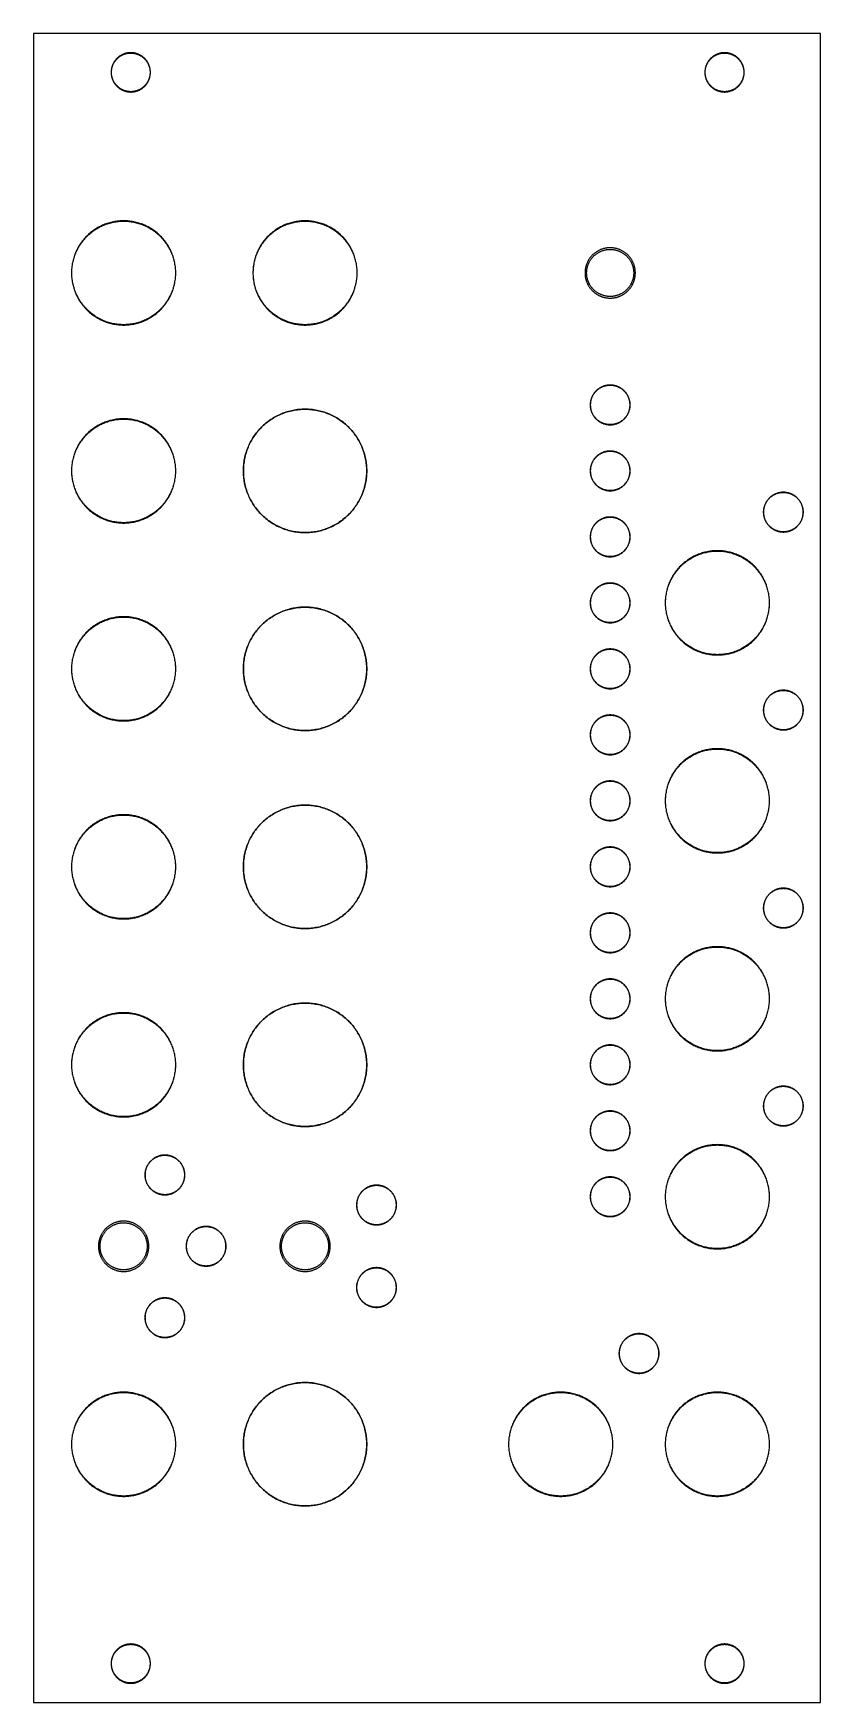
# Model space of a CAD drawing. Extents: x 3 to 63, y 0 to 129.
import ezdxf

# ---------------------------------------------------------------- set-up
doc = ezdxf.new("R2010")
doc.units = 0

msp = doc.modelspace()

# ---------------------------------------------------------------- linework, layer by layer
at = {"color": 5, "true_color": 0x0000ff}
msp.add_polyline3d([(63.32397, 0.3175, 0), (63.32397, 128.81762, 0), (2.70408, 128.81762, 0), (2.70408, 0.3175, 0), (63.32397, 0.3175, 0)], close=True, dxfattribs=at)
at = {"color": 34, "true_color": 0x008000}
for points in [[(2.70408, 0.3175, 0), (63.32398, 0.3175, 0), (63.32398, 128.81762, 0), (2.70408, 128.81762, 0), (2.70408, 0.3175, 0)], [(10.18438, 127.3302, 0), (10.14552, 127.32918, 0), (10.10665, 127.32715, 0), (10.06779, 127.3241, 0), (10.02918, 127.32004, 0), (9.99032, 127.31495, 0), (9.9864, 127.31433, 0), (9.94804, 127.30824, 0), (9.90969, 127.30113, 0), (9.87159, 127.29325, 0), (9.83374, 127.28411, 0), (9.79615, 127.2742, 0), (9.75881, 127.26328, 0), (9.72173, 127.25134, 0), (9.6849, 127.23839, 0), (9.64858, 127.22442, 0), (9.61251, 127.20969, 0), (9.57695, 127.19394, 0), (9.54163, 127.17743, 0), (9.50685, 127.1599, 0), (9.50331, 127.1581, 0), (9.46902, 127.13956, 0), (9.43523, 127.12025, 0), (9.40196, 127.09993, 0), (9.36919, 127.0791, 0), (9.33694, 127.05701, 0), (9.30519, 127.0344, 0), (9.2742, 127.01078, 0), (9.24396, 126.98639, 0), (9.214, 126.96125, 0), (9.18504, 126.93559, 0), (9.15659, 126.90892, 0), (9.1289, 126.88149, 0), (9.12609, 126.87868, 0), (9.09918, 126.85049, 0), (9.07276, 126.82179, 0), (9.04735, 126.79232, 0), (9.02247, 126.76235, 0), (8.99859, 126.73162, 0), (8.97547, 126.70037, 0), (8.95313, 126.66837, 0), (8.93179, 126.63586, 0), (8.91095, 126.60284, 0), (8.8914, 126.56931, 0), (8.87235, 126.53527, 0), (8.85432, 126.50073, 0), (8.85252, 126.49719, 0), (8.8355, 126.46214, 0), (8.81924, 126.42658, 0), (8.804, 126.39076, 0), (8.78978, 126.3547, 0), (8.77632, 126.31812, 0), (8.76387, 126.28104, 0), (8.75244, 126.24395, 0), (8.74203, 126.20636, 0), (8.73263, 126.16877, 0), (8.72399, 126.13067, 0), (8.71637, 126.09231, 0), (8.71002, 126.05396, 0), (8.7094, 126.05004, 0), (8.70381, 126.01168, 0), (8.69924, 125.97282, 0), (8.69567, 125.93421, 0), (8.69314, 125.89535, 0), (8.69162, 125.85623, 0), (8.69111, 125.81737, 0), (8.69162, 125.77851, 0), (8.69314, 125.73939, 0), (8.69567, 125.70053, 0), (8.69924, 125.66192, 0), (8.70381, 125.62306, 0), (8.7094, 125.58471, 0), (8.71002, 125.58078, 0), (8.71637, 125.54243, 0), (8.72399, 125.50407, 0), (8.73263, 125.46597, 0), (8.74203, 125.42838, 0), (8.75244, 125.39079, 0), (8.76387, 125.35371, 0), (8.77632, 125.31662, 0), (8.78978, 125.28005, 0), (8.804, 125.24398, 0), (8.81924, 125.20816, 0), (8.8355, 125.1726, 0), (8.85252, 125.13755, 0), (8.85432, 125.13401, 0), (8.87235, 125.09947, 0), (8.8914, 125.06543, 0), (8.91095, 125.0319, 0), (8.93179, 124.99888, 0), (8.95313, 124.96637, 0), (8.97547, 124.93437, 0), (8.99859, 124.90313, 0), (9.02247, 124.87239, 0), (9.04735, 124.84242, 0), (9.07276, 124.81296, 0), (9.09918, 124.78425, 0), (9.12609, 124.75606, 0), (9.1289, 124.75325, 0), (9.15659, 124.72582, 0), (9.18504, 124.69915, 0), (9.214, 124.67349, 0), (9.24396, 124.64835, 0), (9.2742, 124.62396, 0), (9.30519, 124.60034, 0), (9.33694, 124.57774, 0), (9.36919, 124.55564, 0), (9.40196, 124.53481, 0), (9.43523, 124.51449, 0), (9.46902, 124.49519, 0), (9.50331, 124.47664, 0), (9.50685, 124.47484, 0), (9.54163, 124.45731, 0), (9.57695, 124.4408, 0), (9.61251, 124.42506, 0), (9.64858, 124.41032, 0), (9.6849, 124.39635, 0), (9.72173, 124.3834, 0), (9.75881, 124.37146, 0), (9.79615, 124.36054, 0), (9.83374, 124.35063, 0), (9.87159, 124.34149, 0), (9.90969, 124.33362, 0), (9.94804, 124.3265, 0), (9.9864, 124.32041, 0), (9.99032, 124.31979, 0), (10.02918, 124.31471, 0), (10.06779, 124.31064, 0), (10.10665, 124.3076, 0), (10.14552, 124.30556, 0), (10.18438, 124.30455, 0), (10.2235, 124.30455, 0), (10.26235, 124.30556, 0), (10.30122, 124.3076, 0), (10.34008, 124.31064, 0), (10.37869, 124.31471, 0), (10.41755, 124.31979, 0), (10.42148, 124.32041, 0), (10.45983, 124.3265, 0), (10.49818, 124.33362, 0), (10.53628, 124.34149, 0), (10.57413, 124.35063, 0), (10.61172, 124.36054, 0), (10.64906, 124.37146, 0), (10.68614, 124.3834, 0), (10.72297, 124.39635, 0), (10.7593, 124.41032, 0), (10.79536, 124.42506, 0), (10.83092, 124.4408, 0), (10.86623, 124.45731, 0), (10.90103, 124.47484, 0), (10.90457, 124.47664, 0), (10.93886, 124.49519, 0), (10.97264, 124.51449, 0), (11.00591, 124.53481, 0), (11.03868, 124.55564, 0), (11.07094, 124.57774, 0), (11.10269, 124.60034, 0), (11.13368, 124.62396, 0), (11.1639, 124.64835, 0), (11.19387, 124.67349, 0), (11.22283, 124.69915, 0), (11.25128, 124.72582, 0), (11.27896, 124.75325, 0), (11.28177, 124.75606, 0), (11.3087, 124.78425, 0), (11.33511, 124.81296, 0), (11.36051, 124.84242, 0), (11.38541, 124.87239, 0), (11.40928, 124.90313, 0), (11.4324, 124.93437, 0), (11.45475, 124.96637, 0), (11.47608, 124.99888, 0), (11.49691, 125.0319, 0), (11.51647, 125.06543, 0), (11.53552, 125.09947, 0), (11.55355, 125.13401, 0), (11.55536, 125.13755, 0), (11.57238, 125.1726, 0), (11.58863, 125.20816, 0), (11.60387, 125.24398, 0), (11.6181, 125.28005, 0), (11.63156, 125.31662, 0), (11.644, 125.35371, 0), (11.65543, 125.39079, 0), (11.66585, 125.42838, 0), (11.67525, 125.46597, 0), (11.68388, 125.50407, 0), (11.6915, 125.54243, 0), (11.69785, 125.58078, 0), (11.69847, 125.58471, 0), (11.70406, 125.62306, 0), (11.70863, 125.66192, 0), (11.71219, 125.70053, 0), (11.71473, 125.73939, 0), (11.71625, 125.77851, 0), (11.71676, 125.81737, 0), (11.71625, 125.85623, 0), (11.71473, 125.89535, 0), (11.71219, 125.93421, 0), (11.70863, 125.97282, 0), (11.70406, 126.01168, 0), (11.69847, 126.05004, 0), (11.69785, 126.05396, 0), (11.6915, 126.09231, 0), (11.68388, 126.13067, 0), (11.67525, 126.16877, 0), (11.66585, 126.20636, 0), (11.65543, 126.24395, 0), (11.644, 126.28104, 0), (11.63156, 126.31812, 0), (11.6181, 126.3547, 0), (11.60387, 126.39076, 0), (11.58863, 126.42658, 0), (11.57238, 126.46214, 0), (11.55536, 126.49719, 0), (11.55355, 126.50073, 0), (11.53552, 126.53527, 0), (11.51647, 126.56931, 0), (11.49691, 126.60284, 0), (11.47608, 126.63586, 0), (11.45475, 126.66837, 0), (11.4324, 126.70037, 0), (11.40928, 126.73162, 0), (11.38541, 126.76235, 0), (11.36051, 126.79232, 0), (11.33511, 126.82179, 0), (11.3087, 126.85049, 0), (11.28177, 126.87868, 0), (11.27896, 126.88149, 0), (11.25128, 126.90892, 0), (11.22283, 126.93559, 0), (11.19387, 126.96125, 0), (11.1639, 126.98639, 0), (11.13368, 127.01078, 0), (11.10269, 127.0344, 0), (11.07094, 127.05701, 0), (11.03868, 127.0791, 0), (11.00591, 127.09993, 0), (10.97264, 127.12025, 0), (10.93886, 127.13956, 0), (10.90457, 127.1581, 0), (10.90103, 127.1599, 0), (10.86623, 127.17743, 0), (10.83092, 127.19394, 0), (10.79536, 127.20969, 0), (10.7593, 127.22442, 0), (10.72297, 127.23839, 0), (10.68614, 127.25134, 0), (10.64906, 127.26328, 0), (10.61172, 127.2742, 0), (10.57413, 127.28411, 0), (10.53628, 127.29325, 0), (10.49818, 127.30113, 0), (10.45983, 127.30824, 0), (10.42148, 127.31433, 0), (10.41755, 127.31495, 0), (10.37869, 127.32004, 0), (10.34008, 127.3241, 0), (10.30122, 127.32715, 0), (10.26235, 127.32918, 0), (10.2235, 127.3302, 0), (10.18438, 127.3302, 0)], [(10.30122, 124.33299, 0), (10.26235, 124.33096, 0), (10.2235, 124.32995, 0), (10.18438, 124.32995, 0), (10.14552, 124.33096, 0), (10.10665, 124.33299, 0), (10.06779, 124.33604, 0), (10.02918, 124.34011, 0), (9.99041, 124.34518, 0), (9.95589, 124.35066, 0), (9.91754, 124.35777, 0), (9.87944, 124.36565, 0), (9.84159, 124.37479, 0), (9.804, 124.3847, 0), (9.76666, 124.39562, 0), (9.72958, 124.40756, 0), (9.69275, 124.42051, 0), (9.65643, 124.43448, 0), (9.62036, 124.44921, 0), (9.5848, 124.46496, 0), (9.54949, 124.48147, 0), (9.51753, 124.49757, 0), (9.48395, 124.51574, 0), (9.45016, 124.53504, 0), (9.41689, 124.55536, 0), (9.38411, 124.57619, 0), (9.35187, 124.59829, 0), (9.32011, 124.62089, 0), (9.28913, 124.64451, 0), (9.2589, 124.6689, 0), (9.22893, 124.69404, 0), (9.19997, 124.7197, 0), (9.17153, 124.74637, 0), (9.146, 124.77166, 0), (9.11973, 124.79918, 0), (9.09331, 124.82789, 0), (9.06791, 124.85735, 0), (9.04302, 124.88732, 0), (9.01914, 124.91806, 0), (8.99602, 124.9493, 0), (8.97368, 124.9813, 0), (8.95234, 125.01381, 0), (8.9315, 125.04683, 0), (8.91194, 125.08036, 0), (8.89289, 125.1144, 0), (8.87605, 125.14669, 0), (8.85966, 125.18045, 0), (8.8434, 125.21601, 0), (8.82816, 125.25183, 0), (8.81394, 125.2879, 0), (8.80047, 125.32447, 0), (8.78802, 125.36156, 0), (8.7766, 125.39864, 0), (8.76618, 125.43623, 0), (8.75679, 125.47382, 0), (8.74815, 125.51192, 0), (8.74053, 125.55028, 0), (8.73459, 125.58618, 0), (8.72921, 125.62306, 0), (8.72464, 125.66192, 0), (8.72109, 125.70053, 0), (8.71855, 125.73939, 0), (8.71702, 125.77851, 0), (8.71651, 125.81737, 0), (8.71702, 125.85623, 0), (8.71855, 125.89535, 0), (8.72109, 125.93421, 0), (8.72464, 125.97282, 0), (8.72921, 126.01168, 0), (8.73457, 126.04849, 0), (8.74053, 126.08446, 0), (8.74815, 126.12282, 0), (8.75679, 126.16092, 0), (8.76618, 126.19851, 0), (8.7766, 126.2361, 0), (8.78802, 126.27319, 0), (8.80047, 126.31027, 0), (8.81394, 126.34685, 0), (8.82816, 126.38291, 0), (8.8434, 126.41873, 0), (8.85966, 126.45429, 0), (8.87605, 126.48805, 0), (8.89289, 126.52034, 0), (8.91194, 126.55438, 0), (8.9315, 126.58791, 0), (8.95234, 126.62093, 0), (8.97368, 126.65344, 0), (8.99602, 126.68544, 0), (9.01914, 126.71669, 0), (9.04302, 126.74742, 0), (9.06791, 126.77739, 0), (9.09331, 126.80686, 0), (9.11973, 126.83556, 0), (9.146, 126.86308, 0), (9.17153, 126.88837, 0), (9.19997, 126.91504, 0), (9.22893, 126.9407, 0), (9.2589, 126.96584, 0), (9.28913, 126.99023, 0), (9.32011, 127.01385, 0), (9.35187, 127.03646, 0), (9.38411, 127.05855, 0), (9.41689, 127.07938, 0), (9.45016, 127.0997, 0), (9.48395, 127.11901, 0), (9.51753, 127.13716, 0), (9.54949, 127.15327, 0), (9.5848, 127.16978, 0), (9.62036, 127.18553, 0), (9.65643, 127.20026, 0), (9.69275, 127.21423, 0), (9.72958, 127.22718, 0), (9.76666, 127.23912, 0), (9.804, 127.25004, 0), (9.84159, 127.25995, 0), (9.87944, 127.26909, 0), (9.91754, 127.27697, 0), (9.95589, 127.28408, 0), (9.99044, 127.28958, 0), (10.02918, 127.29464, 0), (10.06779, 127.2987, 0), (10.10665, 127.30175, 0), (10.14552, 127.30378, 0), (10.18438, 127.3048, 0), (10.2235, 127.3048, 0), (10.26235, 127.30378, 0), (10.30122, 127.30175, 0), (10.34008, 127.2987, 0), (10.37869, 127.29464, 0), (10.41743, 127.28958, 0), (10.45198, 127.28408, 0), (10.49033, 127.27697, 0), (10.52843, 127.26909, 0), (10.56628, 127.25995, 0), (10.60387, 127.25004, 0), (10.64121, 127.23912, 0), (10.67829, 127.22718, 0), (10.71512, 127.21423, 0), (10.75145, 127.20026, 0), (10.78751, 127.18553, 0), (10.82307, 127.16978, 0), (10.85838, 127.15327, 0), (10.89036, 127.13716, 0), (10.92393, 127.11901, 0), (10.95771, 127.0997, 0), (10.99098, 127.07938, 0), (11.02375, 127.05855, 0), (11.05601, 127.03646, 0), (11.08776, 127.01385, 0), (11.11875, 126.99023, 0), (11.14897, 126.96584, 0), (11.17894, 126.9407, 0), (11.2079, 126.91504, 0), (11.23635, 126.88837, 0), (11.26167, 126.86327, 0), (11.28815, 126.83556, 0), (11.31456, 126.80686, 0), (11.33996, 126.77739, 0), (11.36486, 126.74742, 0), (11.38873, 126.71669, 0), (11.41185, 126.68544, 0), (11.4342, 126.65344, 0), (11.45553, 126.62093, 0), (11.47636, 126.58791, 0), (11.49592, 126.55438, 0), (11.51497, 126.52034, 0), (11.53184, 126.48802, 0), (11.54822, 126.45429, 0), (11.56447, 126.41873, 0), (11.57971, 126.38291, 0), (11.59394, 126.34685, 0), (11.6074, 126.31027, 0), (11.61985, 126.27319, 0), (11.63128, 126.2361, 0), (11.64169, 126.19851, 0), (11.65109, 126.16092, 0), (11.65972, 126.12282, 0), (11.66734, 126.08446, 0), (11.6733, 126.04849, 0), (11.67866, 126.01168, 0), (11.68323, 125.97282, 0), (11.68679, 125.93421, 0), (11.68933, 125.89535, 0), (11.69085, 125.85623, 0), (11.69136, 125.81737, 0), (11.69085, 125.77851, 0), (11.68933, 125.73939, 0), (11.68679, 125.70053, 0), (11.68323, 125.66192, 0), (11.67866, 125.62306, 0), (11.67328, 125.58618, 0), (11.66734, 125.55028, 0), (11.65972, 125.51192, 0), (11.65109, 125.47382, 0), (11.64169, 125.43623, 0), (11.63128, 125.39864, 0), (11.61985, 125.36156, 0), (11.6074, 125.32447, 0), (11.59394, 125.2879, 0), (11.57971, 125.25183, 0), (11.56447, 125.21601, 0), (11.54822, 125.18045, 0), (11.53184, 125.14672, 0), (11.51497, 125.1144, 0), (11.49592, 125.08036, 0), (11.47636, 125.04683, 0), (11.45553, 125.01381, 0), (11.4342, 124.9813, 0), (11.41185, 124.9493, 0), (11.38873, 124.91806, 0), (11.36486, 124.88732, 0), (11.33996, 124.85735, 0), (11.31456, 124.82789, 0), (11.28815, 124.79918, 0), (11.26167, 124.77147, 0), (11.23635, 124.74637, 0), (11.2079, 124.7197, 0), (11.17894, 124.69404, 0), (11.14897, 124.6689, 0), (11.11875, 124.64451, 0), (11.08776, 124.62089, 0), (11.05601, 124.59829, 0), (11.02375, 124.57619, 0), (10.99098, 124.55536, 0), (10.95771, 124.53504, 0), (10.92393, 124.51574, 0), (10.89036, 124.49758, 0), (10.85838, 124.48147, 0), (10.82307, 124.46496, 0), (10.78751, 124.44921, 0), (10.75145, 124.43448, 0), (10.71512, 124.42051, 0), (10.67829, 124.40756, 0), (10.64121, 124.39562, 0), (10.60387, 124.3847, 0), (10.56628, 124.37479, 0), (10.52843, 124.36565, 0), (10.49033, 124.35777, 0), (10.45198, 124.35066, 0), (10.41746, 124.34518, 0), (10.37869, 124.34011, 0), (10.34008, 124.33604, 0), (10.30122, 124.33299, 0)], [(55.90438, 127.3302, 0), (55.86552, 127.32918, 0), (55.82666, 127.32715, 0), (55.78779, 127.3241, 0), (55.74919, 127.32004, 0), (55.71032, 127.31495, 0), (55.7064, 127.31433, 0), (55.66804, 127.30824, 0), (55.62969, 127.30113, 0), (55.59159, 127.29325, 0), (55.55374, 127.28411, 0), (55.51615, 127.2742, 0), (55.47881, 127.26328, 0), (55.44173, 127.25134, 0), (55.4049, 127.23839, 0), (55.36858, 127.22442, 0), (55.33251, 127.20969, 0), (55.29695, 127.19394, 0), (55.26164, 127.17743, 0), (55.22685, 127.1599, 0), (55.22331, 127.1581, 0), (55.18902, 127.13956, 0), (55.15523, 127.12025, 0), (55.12196, 127.09993, 0), (55.08919, 127.0791, 0), (55.05694, 127.05701, 0), (55.02519, 127.0344, 0), (54.9942, 127.01078, 0), (54.96397, 126.98639, 0), (54.934, 126.96125, 0), (54.90504, 126.93559, 0), (54.8766, 126.90892, 0), (54.84891, 126.88149, 0), (54.8461, 126.87868, 0), (54.81918, 126.85049, 0), (54.79276, 126.82179, 0), (54.76736, 126.79232, 0), (54.74247, 126.76235, 0), (54.71859, 126.73162, 0), (54.69548, 126.70037, 0), (54.67313, 126.66837, 0), (54.65179, 126.63586, 0), (54.63096, 126.60284, 0), (54.6114, 126.56931, 0), (54.59235, 126.53527, 0), (54.57432, 126.50073, 0), (54.57252, 126.49719, 0), (54.5555, 126.46214, 0), (54.53924, 126.42658, 0), (54.524, 126.39076, 0), (54.50978, 126.3547, 0), (54.49632, 126.31812, 0), (54.48387, 126.28104, 0), (54.47244, 126.24395, 0), (54.46203, 126.20636, 0), (54.45263, 126.16877, 0), (54.44399, 126.13067, 0), (54.43637, 126.09231, 0), (54.43002, 126.05396, 0), (54.4294, 126.05004, 0), (54.42381, 126.01168, 0), (54.41924, 125.97282, 0), (54.41569, 125.93421, 0), (54.41314, 125.89535, 0), (54.41162, 125.85623, 0), (54.41111, 125.81737, 0), (54.41162, 125.77851, 0), (54.41314, 125.73939, 0), (54.41569, 125.70053, 0), (54.41924, 125.66192, 0), (54.42381, 125.62306, 0), (54.4294, 125.58471, 0), (54.43002, 125.58078, 0), (54.43637, 125.54243, 0), (54.44399, 125.50407, 0), (54.45263, 125.46597, 0), (54.46203, 125.42838, 0), (54.47244, 125.39079, 0), (54.48387, 125.35371, 0), (54.49632, 125.31662, 0), (54.50978, 125.28005, 0), (54.524, 125.24398, 0), (54.53924, 125.20816, 0), (54.5555, 125.1726, 0), (54.57252, 125.13755, 0), (54.57432, 125.13401, 0), (54.59235, 125.09947, 0), (54.6114, 125.06543, 0), (54.63096, 125.0319, 0), (54.65179, 124.99888, 0), (54.67313, 124.96637, 0), (54.69548, 124.93437, 0), (54.71859, 124.90313, 0), (54.74247, 124.87239, 0), (54.76736, 124.84242, 0), (54.79276, 124.81296, 0), (54.81918, 124.78425, 0), (54.8461, 124.75606, 0), (54.84891, 124.75325, 0), (54.8766, 124.72582, 0), (54.90504, 124.69915, 0), (54.934, 124.67349, 0), (54.96397, 124.64835, 0), (54.9942, 124.62396, 0), (55.02519, 124.60034, 0), (55.05694, 124.57774, 0), (55.08919, 124.55564, 0), (55.12196, 124.53481, 0), (55.15523, 124.51449, 0), (55.18902, 124.49519, 0), (55.22331, 124.47664, 0), (55.22685, 124.47484, 0), (55.26164, 124.45731, 0), (55.29695, 124.4408, 0), (55.33251, 124.42506, 0), (55.36858, 124.41032, 0), (55.4049, 124.39635, 0), (55.44173, 124.3834, 0), (55.47881, 124.37146, 0), (55.51615, 124.36054, 0), (55.55374, 124.35063, 0), (55.59159, 124.34149, 0), (55.62969, 124.33362, 0), (55.66804, 124.3265, 0), (55.7064, 124.32041, 0), (55.71032, 124.31979, 0), (55.74919, 124.31471, 0), (55.78779, 124.31064, 0), (55.82666, 124.3076, 0), (55.86552, 124.30556, 0), (55.90438, 124.30455, 0), (55.9435, 124.30455, 0), (55.98236, 124.30556, 0), (56.02122, 124.3076, 0), (56.06008, 124.31064, 0), (56.09869, 124.31471, 0), (56.13755, 124.31979, 0), (56.14148, 124.32041, 0), (56.17983, 124.3265, 0), (56.21818, 124.33362, 0), (56.25628, 124.34149, 0), (56.29413, 124.35063, 0), (56.33172, 124.36054, 0), (56.36906, 124.37146, 0), (56.40614, 124.3834, 0), (56.44297, 124.39635, 0), (56.4793, 124.41032, 0), (56.51536, 124.42506, 0), (56.55092, 124.4408, 0), (56.58623, 124.45731, 0), (56.62103, 124.47484, 0), (56.62457, 124.47664, 0), (56.65886, 124.49519, 0), (56.69264, 124.51449, 0), (56.72591, 124.53481, 0), (56.75868, 124.55564, 0), (56.79094, 124.57774, 0), (56.82269, 124.60034, 0), (56.85368, 124.62396, 0), (56.8839, 124.64835, 0), (56.91387, 124.67349, 0), (56.94283, 124.69915, 0), (56.97128, 124.72582, 0), (56.99896, 124.75325, 0), (57.00177, 124.75606, 0), (57.0287, 124.78425, 0), (57.05511, 124.81296, 0), (57.08051, 124.84242, 0), (57.10541, 124.87239, 0), (57.12928, 124.90313, 0), (57.1524, 124.93437, 0), (57.17475, 124.96637, 0), (57.19608, 124.99888, 0), (57.21691, 125.0319, 0), (57.23647, 125.06543, 0), (57.25552, 125.09947, 0), (57.27355, 125.13401, 0), (57.27536, 125.13755, 0), (57.29238, 125.1726, 0), (57.30863, 125.20816, 0), (57.32387, 125.24398, 0), (57.3381, 125.28005, 0), (57.35156, 125.31662, 0), (57.364, 125.35371, 0), (57.37543, 125.39079, 0), (57.38585, 125.42838, 0), (57.39525, 125.46597, 0), (57.40388, 125.50407, 0), (57.4115, 125.54243, 0), (57.41785, 125.58078, 0), (57.41847, 125.58471, 0), (57.42406, 125.62306, 0), (57.42863, 125.66192, 0), (57.43219, 125.70053, 0), (57.43473, 125.73939, 0), (57.43625, 125.77851, 0), (57.43676, 125.81737, 0), (57.43625, 125.85623, 0), (57.43473, 125.89535, 0), (57.43219, 125.93421, 0), (57.42863, 125.97282, 0), (57.42406, 126.01168, 0), (57.41847, 126.05004, 0), (57.41785, 126.05396, 0), (57.4115, 126.09231, 0), (57.40388, 126.13067, 0), (57.39525, 126.16877, 0), (57.38585, 126.20636, 0), (57.37543, 126.24395, 0), (57.364, 126.28104, 0), (57.35156, 126.31812, 0), (57.3381, 126.3547, 0), (57.32387, 126.39076, 0), (57.30863, 126.42658, 0), (57.29238, 126.46214, 0), (57.27536, 126.49719, 0), (57.27355, 126.50073, 0), (57.25552, 126.53527, 0), (57.23647, 126.56931, 0), (57.21691, 126.60284, 0), (57.19608, 126.63586, 0), (57.17475, 126.66837, 0), (57.1524, 126.70037, 0), (57.12928, 126.73162, 0), (57.10541, 126.76235, 0), (57.08051, 126.79232, 0), (57.05511, 126.82179, 0), (57.0287, 126.85049, 0), (57.00177, 126.87868, 0), (56.99896, 126.88149, 0), (56.97128, 126.90892, 0), (56.94283, 126.93559, 0), (56.91387, 126.96125, 0), (56.8839, 126.98639, 0), (56.85368, 127.01078, 0), (56.82269, 127.0344, 0), (56.79094, 127.05701, 0), (56.75868, 127.0791, 0), (56.72591, 127.09993, 0), (56.69264, 127.12025, 0), (56.65886, 127.13956, 0), (56.62457, 127.1581, 0), (56.62103, 127.1599, 0), (56.58623, 127.17743, 0), (56.55092, 127.19394, 0), (56.51536, 127.20969, 0), (56.4793, 127.22442, 0), (56.44297, 127.23839, 0), (56.40614, 127.25134, 0), (56.36906, 127.26328, 0), (56.33172, 127.2742, 0), (56.29413, 127.28411, 0), (56.25628, 127.29325, 0), (56.21818, 127.30113, 0), (56.17983, 127.30824, 0), (56.14148, 127.31433, 0), (56.13755, 127.31495, 0), (56.09869, 127.32004, 0), (56.06008, 127.3241, 0), (56.02122, 127.32715, 0), (55.98236, 127.32918, 0), (55.9435, 127.3302, 0), (55.90438, 127.3302, 0)], [(56.02122, 124.33299, 0), (55.98236, 124.33096, 0), (55.9435, 124.32995, 0), (55.90438, 124.32995, 0), (55.86552, 124.33096, 0), (55.82666, 124.33299, 0), (55.78779, 124.33604, 0), (55.74919, 124.34011, 0), (55.71046, 124.34517, 0), (55.67589, 124.35066, 0), (55.63754, 124.35777, 0), (55.59944, 124.36565, 0), (55.56159, 124.37479, 0), (55.524, 124.3847, 0), (55.48666, 124.39562, 0), (55.44958, 124.40756, 0), (55.41275, 124.42051, 0), (55.37643, 124.43448, 0), (55.34036, 124.44921, 0), (55.3048, 124.46496, 0), (55.26949, 124.48147, 0), (55.23753, 124.49757, 0), (55.20395, 124.51574, 0), (55.17016, 124.53504, 0), (55.13689, 124.55536, 0), (55.10412, 124.57619, 0), (55.07187, 124.59829, 0), (55.04012, 124.62089, 0), (55.00913, 124.64451, 0), (54.9789, 124.6689, 0), (54.94893, 124.69404, 0), (54.91997, 124.7197, 0), (54.89153, 124.74637, 0), (54.86618, 124.77148, 0), (54.83973, 124.79918, 0), (54.81331, 124.82789, 0), (54.78791, 124.85735, 0), (54.76302, 124.88732, 0), (54.73914, 124.91806, 0), (54.71603, 124.9493, 0), (54.69368, 124.9813, 0), (54.67234, 125.01381, 0), (54.65151, 125.04683, 0), (54.63195, 125.08036, 0), (54.6129, 125.1144, 0), (54.59604, 125.14671, 0), (54.57966, 125.18045, 0), (54.5634, 125.21601, 0), (54.54816, 125.25183, 0), (54.53394, 125.2879, 0), (54.52047, 125.32447, 0), (54.50803, 125.36156, 0), (54.4966, 125.39864, 0), (54.48618, 125.43623, 0), (54.47679, 125.47382, 0), (54.46815, 125.51192, 0), (54.46053, 125.55028, 0), (54.45459, 125.58618, 0), (54.44921, 125.62306, 0), (54.44464, 125.66192, 0), (54.44109, 125.70053, 0), (54.43855, 125.73939, 0), (54.43702, 125.77851, 0), (54.43651, 125.81737, 0), (54.43702, 125.85623, 0), (54.43855, 125.89535, 0), (54.44109, 125.93421, 0), (54.44464, 125.97282, 0), (54.44921, 126.01168, 0), (54.45457, 126.04849, 0), (54.46053, 126.08446, 0), (54.46815, 126.12282, 0), (54.47679, 126.16092, 0), (54.48618, 126.19851, 0), (54.4966, 126.2361, 0), (54.50803, 126.27319, 0), (54.52047, 126.31027, 0), (54.53394, 126.34685, 0), (54.54816, 126.38291, 0), (54.5634, 126.41873, 0), (54.57966, 126.45429, 0), (54.59604, 126.48803, 0), (54.6129, 126.52034, 0), (54.63195, 126.55438, 0), (54.65151, 126.58791, 0), (54.67234, 126.62093, 0), (54.69368, 126.65344, 0), (54.71603, 126.68544, 0), (54.73914, 126.71669, 0), (54.76302, 126.74742, 0), (54.78791, 126.77739, 0), (54.81331, 126.80686, 0), (54.83973, 126.83556, 0), (54.86618, 126.86326, 0), (54.89153, 126.88837, 0), (54.91997, 126.91504, 0), (54.94893, 126.9407, 0), (54.9789, 126.96584, 0), (55.00913, 126.99023, 0), (55.04012, 127.01385, 0), (55.07187, 127.03646, 0), (55.10412, 127.05855, 0), (55.13689, 127.07938, 0), (55.17016, 127.0997, 0), (55.20395, 127.11901, 0), (55.23753, 127.13716, 0), (55.26949, 127.15327, 0), (55.3048, 127.16978, 0), (55.34036, 127.18553, 0), (55.37643, 127.20026, 0), (55.41275, 127.21423, 0), (55.44958, 127.22718, 0), (55.48666, 127.23912, 0), (55.524, 127.25004, 0), (55.56159, 127.25995, 0), (55.59944, 127.26909, 0), (55.63754, 127.27697, 0), (55.67589, 127.28408, 0), (55.71049, 127.28958, 0), (55.74919, 127.29464, 0), (55.78779, 127.2987, 0), (55.82666, 127.30175, 0), (55.86552, 127.30378, 0), (55.90438, 127.3048, 0), (55.9435, 127.3048, 0), (55.98236, 127.30378, 0), (56.02122, 127.30175, 0), (56.06008, 127.2987, 0), (56.09869, 127.29464, 0), (56.13743, 127.28958, 0), (56.17198, 127.28408, 0), (56.21033, 127.27697, 0), (56.24843, 127.26909, 0), (56.28628, 127.25995, 0), (56.32387, 127.25004, 0), (56.36121, 127.23912, 0), (56.39829, 127.22718, 0), (56.43512, 127.21423, 0), (56.47145, 127.20026, 0), (56.50751, 127.18553, 0), (56.54307, 127.16978, 0), (56.57838, 127.15327, 0), (56.61036, 127.13716, 0), (56.64393, 127.11901, 0), (56.67771, 127.0997, 0), (56.71098, 127.07938, 0), (56.74375, 127.05855, 0), (56.77601, 127.03646, 0), (56.80776, 127.01385, 0), (56.83875, 126.99023, 0), (56.86897, 126.96584, 0), (56.89894, 126.9407, 0), (56.9279, 126.91504, 0), (56.95635, 126.88837, 0), (56.98167, 126.86327, 0), (57.00815, 126.83556, 0), (57.03456, 126.80686, 0), (57.05996, 126.77739, 0), (57.08486, 126.74742, 0), (57.10873, 126.71669, 0), (57.13185, 126.68544, 0), (57.1542, 126.65344, 0), (57.17553, 126.62093, 0), (57.19636, 126.58791, 0), (57.21592, 126.55438, 0), (57.23497, 126.52034, 0), (57.25184, 126.48802, 0), (57.26822, 126.45429, 0), (57.28447, 126.41873, 0), (57.29971, 126.38291, 0), (57.31394, 126.34685, 0), (57.3274, 126.31027, 0), (57.33985, 126.27319, 0), (57.35128, 126.2361, 0), (57.36169, 126.19851, 0), (57.37109, 126.16092, 0), (57.37972, 126.12282, 0), (57.38734, 126.08446, 0), (57.3933, 126.04849, 0), (57.39866, 126.01168, 0), (57.40323, 125.97282, 0), (57.40679, 125.93421, 0), (57.40933, 125.89535, 0), (57.41085, 125.85623, 0), (57.41136, 125.81737, 0), (57.41085, 125.77851, 0), (57.40933, 125.73939, 0), (57.40679, 125.70053, 0), (57.40323, 125.66192, 0), (57.39866, 125.62306, 0), (57.39328, 125.58618, 0), (57.38734, 125.55028, 0), (57.37972, 125.51192, 0), (57.37109, 125.47382, 0), (57.36169, 125.43623, 0), (57.35128, 125.39864, 0), (57.33985, 125.36156, 0), (57.3274, 125.32447, 0), (57.31394, 125.2879, 0), (57.29971, 125.25183, 0), (57.28447, 125.21601, 0), (57.26822, 125.18045, 0), (57.25184, 125.14672, 0), (57.23497, 125.1144, 0), (57.21592, 125.08036, 0), (57.19636, 125.04683, 0), (57.17553, 125.01381, 0), (57.1542, 124.9813, 0), (57.13185, 124.9493, 0), (57.10873, 124.91806, 0), (57.08486, 124.88732, 0), (57.05996, 124.85735, 0), (57.03456, 124.82789, 0), (57.00815, 124.79918, 0), (56.98167, 124.77147, 0), (56.95635, 124.74637, 0), (56.9279, 124.7197, 0), (56.89894, 124.69404, 0), (56.86897, 124.6689, 0), (56.83875, 124.64451, 0), (56.80776, 124.62089, 0), (56.77601, 124.59829, 0), (56.74375, 124.57619, 0), (56.71098, 124.55536, 0), (56.67771, 124.53504, 0), (56.64393, 124.51574, 0), (56.61036, 124.49758, 0), (56.57838, 124.48147, 0), (56.54307, 124.46496, 0), (56.50751, 124.44921, 0), (56.47145, 124.43448, 0), (56.43512, 124.42051, 0), (56.39829, 124.40756, 0), (56.36121, 124.39562, 0), (56.32387, 124.3847, 0), (56.28628, 124.37479, 0), (56.24843, 124.36565, 0), (56.21033, 124.35777, 0), (56.17198, 124.35066, 0), (56.13746, 124.34518, 0), (56.09869, 124.34011, 0), (56.06008, 124.33604, 0), (56.02122, 124.33299, 0)], [(9.55598, 114.3889, 0), (9.45769, 114.38534, 0), (9.3599, 114.37924, 0), (9.26185, 114.37086, 0), (9.16432, 114.36019, 0), (9.06703, 114.34699, 0), (9.06311, 114.34636, 0), (8.96632, 114.33062, 0), (8.8698, 114.31258, 0), (8.7738, 114.29226, 0), (8.6783, 114.26966, 0), (8.5833, 114.24476, 0), (8.48907, 114.21733, 0), (8.39533, 114.18761, 0), (8.30263, 114.15561, 0), (8.21043, 114.12157, 0), (8.1195, 114.085, 0), (8.02907, 114.04639, 0), (7.93992, 114.0055, 0), (7.85178, 113.96232, 0), (7.84824, 113.96051, 0), (7.76087, 113.9153, 0), (7.67501, 113.86806, 0), (7.59018, 113.81878, 0), (7.50661, 113.76722, 0), (7.42432, 113.71362, 0), (7.34329, 113.658, 0), (7.26379, 113.60059, 0), (7.18556, 113.54116, 0), (7.1091, 113.47969, 0), (7.03392, 113.4167, 0), (6.96026, 113.35142, 0), (6.88838, 113.28462, 0), (6.81802, 113.21629, 0), (6.81521, 113.21348, 0), (6.74688, 113.14312, 0), (6.68008, 113.07124, 0), (6.6148, 112.99758, 0), (6.55181, 112.9224, 0), (6.49034, 112.84594, 0), (6.43091, 112.76771, 0), (6.3735, 112.68821, 0), (6.31788, 112.60718, 0), (6.26428, 112.52489, 0), (6.21272, 112.44132, 0), (6.16344, 112.35649, 0), (6.1162, 112.27063, 0), (6.11615, 112.27054, 0), (6.07099, 112.18326, 0), (6.06918, 112.17972, 0), (6.026, 112.09158, 0), (5.98511, 112.00243, 0), (5.9465, 111.912, 0), (5.90993, 111.82107, 0), (5.87589, 111.72887, 0), (5.84389, 111.63616, 0), (5.81417, 111.54243, 0), (5.78674, 111.4482, 0), (5.76184, 111.3532, 0), (5.76183, 111.35315, 0), (5.73924, 111.2577, 0), (5.71892, 111.16169, 0), (5.70088, 111.06517, 0), (5.68514, 110.96839, 0), (5.68452, 110.96447, 0), (5.67131, 110.86718, 0), (5.66064, 110.76965, 0), (5.65226, 110.6716, 0), (5.64616, 110.57382, 0), (5.64261, 110.47552, 0), (5.64134, 110.37747, 0), (5.64261, 110.27943, 0), (5.64616, 110.18113, 0), (5.65226, 110.08334, 0), (5.66064, 109.9853, 0), (5.67131, 109.88776, 0), (5.68452, 109.79048, 0), (5.68514, 109.78655, 0), (5.70088, 109.68978, 0), (5.71892, 109.59326, 0), (5.73924, 109.49725, 0), (5.76184, 109.40174, 0), (5.78674, 109.30675, 0), (5.81417, 109.21251, 0), (5.84389, 109.11879, 0), (5.87589, 109.02608, 0), (5.90993, 108.93388, 0), (5.9465, 108.84294, 0), (5.98511, 108.75252, 0), (6.026, 108.66337, 0), (6.02607, 108.66323, 0), (6.06918, 108.57523, 0), (6.07099, 108.57169, 0), (6.1162, 108.48431, 0), (6.16344, 108.39846, 0), (6.21272, 108.31362, 0), (6.26428, 108.23006, 0), (6.31788, 108.14776, 0), (6.3735, 108.06674, 0), (6.43091, 107.98723, 0), (6.49034, 107.909, 0), (6.55181, 107.83255, 0), (6.6148, 107.75736, 0), (6.68008, 107.6837, 0), (6.74688, 107.61182, 0), (6.81521, 107.54146, 0), (6.81802, 107.53865, 0), (6.88838, 107.47033, 0), (6.96026, 107.40353, 0), (7.03392, 107.33825, 0), (7.1091, 107.27526, 0), (7.18556, 107.21379, 0), (7.26379, 107.15435, 0), (7.34329, 107.09695, 0), (7.42432, 107.04132, 0), (7.50661, 106.98773, 0), (7.59018, 106.93617, 0), (7.67501, 106.88689, 0), (7.76087, 106.83965, 0), (7.84824, 106.79443, 0), (7.85178, 106.79263, 0), (7.93992, 106.74945, 0), (8.02907, 106.70856, 0), (8.1195, 106.66995, 0), (8.21043, 106.63337, 0), (8.30263, 106.59934, 0), (8.39533, 106.56733, 0), (8.48907, 106.53761, 0), (8.5833, 106.51018, 0), (8.6783, 106.48529, 0), (8.7738, 106.46268, 0), (8.8698, 106.44236, 0), (8.96632, 106.42433, 0), (9.06311, 106.40858, 0), (9.06703, 106.40796, 0), (9.16432, 106.39475, 0), (9.26185, 106.38409, 0), (9.3599, 106.3757, 0), (9.45769, 106.36961, 0), (9.55598, 106.36605, 0), (9.65403, 106.36478, 0), (9.75207, 106.36605, 0), (9.85037, 106.36961, 0), (9.94816, 106.3757, 0), (10.0462, 106.38409, 0), (10.14373, 106.39475, 0), (10.24102, 106.40796, 0), (10.24494, 106.40858, 0), (10.34172, 106.42433, 0), (10.43824, 106.44236, 0), (10.53425, 106.46268, 0), (10.62976, 106.48529, 0), (10.72475, 106.51018, 0), (10.81899, 106.53761, 0), (10.91271, 106.56733, 0), (11.00542, 106.59934, 0), (11.09762, 106.63337, 0), (11.18856, 106.66995, 0), (11.27898, 106.70856, 0), (11.36813, 106.74945, 0), (11.45627, 106.79263, 0), (11.45981, 106.79443, 0), (11.54719, 106.83965, 0), (11.63304, 106.88689, 0), (11.71788, 106.93617, 0), (11.80144, 106.98773, 0), (11.88374, 107.04132, 0), (11.96476, 107.09695, 0), (12.04427, 107.15435, 0), (12.1225, 107.21379, 0), (12.19895, 107.27526, 0), (12.27414, 107.33825, 0), (12.3478, 107.40353, 0), (12.41968, 107.47033, 0), (12.49004, 107.53865, 0), (12.49285, 107.54146, 0), (12.56117, 107.61182, 0), (12.62797, 107.6837, 0), (12.69325, 107.75736, 0), (12.75624, 107.83255, 0), (12.81771, 107.909, 0), (12.87715, 107.98723, 0), (12.93455, 108.06674, 0), (12.99018, 108.14776, 0), (13.04377, 108.23006, 0), (13.09533, 108.31362, 0), (13.14461, 108.39846, 0), (13.19185, 108.48431, 0), (13.23707, 108.57169, 0), (13.23887, 108.57523, 0), (13.28182, 108.66291, 0), (13.28205, 108.66337, 0), (13.32294, 108.75252, 0), (13.36155, 108.84294, 0), (13.39813, 108.93388, 0), (13.43216, 109.02608, 0), (13.46417, 109.11879, 0), (13.49389, 109.21251, 0), (13.52132, 109.30675, 0), (13.54621, 109.40174, 0), (13.56882, 109.49725, 0), (13.58914, 109.59326, 0), (13.60717, 109.68978, 0), (13.62292, 109.78655, 0), (13.62354, 109.79048, 0), (13.63675, 109.88776, 0), (13.64742, 109.9853, 0), (13.6558, 110.08334, 0), (13.66189, 110.18113, 0), (13.66545, 110.27943, 0), (13.66672, 110.37747, 0), (13.66545, 110.47552, 0), (13.66189, 110.57382, 0), (13.6558, 110.6716, 0), (13.64742, 110.76965, 0), (13.63675, 110.86718, 0), (13.62354, 110.96447, 0), (13.62292, 110.96839, 0), (13.60717, 111.06517, 0), (13.58914, 111.16169, 0), (13.56882, 111.2577, 0), (13.54622, 111.35315, 0), (13.54621, 111.3532, 0), (13.52132, 111.4482, 0), (13.49389, 111.54243, 0), (13.46417, 111.63616, 0), (13.43216, 111.72887, 0), (13.39813, 111.82107, 0), (13.36155, 111.912, 0), (13.32294, 112.00243, 0), (13.28205, 112.09158, 0), (13.23887, 112.17972, 0), (13.23707, 112.18326, 0), (13.1919, 112.27054, 0), (13.19185, 112.27063, 0), (13.14461, 112.35649, 0), (13.09533, 112.44132, 0), (13.04377, 112.52489, 0), (12.99018, 112.60718, 0), (12.93455, 112.68821, 0), (12.87715, 112.76771, 0), (12.81771, 112.84594, 0), (12.75624, 112.9224, 0), (12.69325, 112.99758, 0), (12.62797, 113.07124, 0), (12.56117, 113.14312, 0), (12.49285, 113.21348, 0), (12.49004, 113.21629, 0), (12.41968, 113.28462, 0), (12.3478, 113.35142, 0), (12.27414, 113.4167, 0), (12.19895, 113.47969, 0), (12.1225, 113.54116, 0), (12.04427, 113.60059, 0), (11.96476, 113.658, 0), (11.88374, 113.71362, 0), (11.80144, 113.76722, 0), (11.71788, 113.81878, 0), (11.63304, 113.86806, 0), (11.54719, 113.9153, 0), (11.45981, 113.96051, 0), (11.45627, 113.96232, 0), (11.36813, 114.0055, 0), (11.27898, 114.04639, 0), (11.18856, 114.085, 0), (11.09762, 114.12157, 0), (11.00542, 114.15561, 0), (10.91271, 114.18761, 0), (10.81899, 114.21733, 0), (10.72475, 114.24476, 0), (10.62976, 114.26966, 0), (10.53425, 114.29226, 0), (10.43824, 114.31258, 0), (10.34172, 114.33062, 0), (10.24494, 114.34636, 0), (10.24102, 114.34699, 0), (10.14373, 114.36019, 0), (10.0462, 114.37086, 0), (9.94816, 114.37924, 0), (9.85037, 114.38534, 0), (9.75207, 114.3889, 0), (9.65403, 114.39016, 0), (9.55598, 114.3889, 0)], [(23.52598, 114.3889, 0), (23.42769, 114.38534, 0), (23.3299, 114.37924, 0), (23.23185, 114.37086, 0), (23.13432, 114.36019, 0), (23.03703, 114.34699, 0), (23.03311, 114.34636, 0), (22.93633, 114.33062, 0), (22.83981, 114.31258, 0), (22.7438, 114.29226, 0), (22.6483, 114.26966, 0), (22.5533, 114.24476, 0), (22.45907, 114.21733, 0), (22.36534, 114.18761, 0), (22.27263, 114.15561, 0), (22.18043, 114.12157, 0), (22.0895, 114.085, 0), (21.99907, 114.04639, 0), (21.90992, 114.0055, 0), (21.82178, 113.96232, 0), (21.81824, 113.96051, 0), (21.73087, 113.9153, 0), (21.64501, 113.86806, 0), (21.56018, 113.81878, 0), (21.47661, 113.76722, 0), (21.39432, 113.71362, 0), (21.31329, 113.658, 0), (21.23379, 113.60059, 0), (21.15556, 113.54116, 0), (21.0791, 113.47969, 0), (21.00392, 113.4167, 0), (20.93026, 113.35142, 0), (20.85838, 113.28462, 0), (20.78802, 113.21629, 0), (20.78521, 113.21348, 0), (20.71688, 113.14312, 0), (20.65008, 113.07124, 0), (20.5848, 112.99758, 0), (20.5218, 112.9224, 0), (20.46033, 112.84594, 0), (20.40091, 112.76771, 0), (20.34349, 112.68821, 0), (20.28788, 112.60718, 0), (20.23427, 112.52489, 0), (20.18272, 112.44132, 0), (20.13344, 112.35649, 0), (20.0862, 112.27063, 0), (20.08615, 112.27054, 0), (20.04099, 112.18326, 0), (20.03918, 112.17972, 0), (19.99599, 112.09158, 0), (19.95511, 112.00243, 0), (19.9165, 111.912, 0), (19.87993, 111.82107, 0), (19.84589, 111.72887, 0), (19.81389, 111.63616, 0), (19.78417, 111.54243, 0), (19.75674, 111.4482, 0), (19.73183, 111.3532, 0), (19.73182, 111.35315, 0), (19.70924, 111.2577, 0), (19.68892, 111.16169, 0), (19.67088, 111.06517, 0), (19.65514, 110.96839, 0), (19.65452, 110.96447, 0), (19.64131, 110.86718, 0), (19.63064, 110.76965, 0), (19.62226, 110.6716, 0), (19.61616, 110.57382, 0), (19.61261, 110.47552, 0), (19.61132, 110.37747, 0), (19.61261, 110.27943, 0), (19.61616, 110.18113, 0), (19.62226, 110.08334, 0), (19.63064, 109.9853, 0), (19.64131, 109.88776, 0), (19.65452, 109.79048, 0), (19.65514, 109.78655, 0), (19.67088, 109.68978, 0), (19.68892, 109.59326, 0), (19.70924, 109.49725, 0), (19.73183, 109.40174, 0), (19.75674, 109.30675, 0), (19.78417, 109.21251, 0), (19.81389, 109.11879, 0), (19.84589, 109.02608, 0), (19.87993, 108.93388, 0), (19.9165, 108.84294, 0), (19.95511, 108.75252, 0), (19.99599, 108.66337, 0), (19.99606, 108.66323, 0), (20.03918, 108.57523, 0), (20.04099, 108.57169, 0), (20.0862, 108.48431, 0), (20.13344, 108.39846, 0), (20.18272, 108.31362, 0), (20.23427, 108.23006, 0), (20.28788, 108.14776, 0), (20.34349, 108.06674, 0), (20.40091, 107.98723, 0), (20.46033, 107.909, 0), (20.5218, 107.83255, 0), (20.5848, 107.75736, 0), (20.65008, 107.6837, 0), (20.71688, 107.61182, 0), (20.78521, 107.54146, 0), (20.78802, 107.53865, 0), (20.85838, 107.47033, 0), (20.93026, 107.40353, 0), (21.00392, 107.33825, 0), (21.0791, 107.27526, 0), (21.15556, 107.21379, 0), (21.23379, 107.15435, 0), (21.31329, 107.09695, 0), (21.39432, 107.04132, 0), (21.47661, 106.98773, 0), (21.56018, 106.93617, 0), (21.64501, 106.88689, 0), (21.73087, 106.83965, 0), (21.81824, 106.79443, 0), (21.82178, 106.79263, 0), (21.90992, 106.74945, 0), (21.99907, 106.70856, 0), (22.0895, 106.66995, 0), (22.18043, 106.63337, 0), (22.27263, 106.59934, 0), (22.36534, 106.56733, 0), (22.45907, 106.53761, 0), (22.5533, 106.51018, 0), (22.6483, 106.48529, 0), (22.7438, 106.46268, 0), (22.83981, 106.44236, 0), (22.93633, 106.42433, 0), (23.03311, 106.40858, 0), (23.03703, 106.40796, 0), (23.13432, 106.39475, 0), (23.23185, 106.38409, 0), (23.3299, 106.3757, 0), (23.42769, 106.36961, 0), (23.52598, 106.36605, 0), (23.62403, 106.36478, 0), (23.72207, 106.36605, 0), (23.82037, 106.36961, 0), (23.91816, 106.3757, 0), (24.0162, 106.38409, 0), (24.11374, 106.39475, 0), (24.21102, 106.40796, 0), (24.21495, 106.40858, 0), (24.31172, 106.42433, 0), (24.40824, 106.44236, 0), (24.50425, 106.46268, 0), (24.59976, 106.48529, 0), (24.69475, 106.51018, 0), (24.78899, 106.53761, 0), (24.88271, 106.56733, 0), (24.97542, 106.59934, 0), (25.06762, 106.63337, 0), (25.15856, 106.66995, 0), (25.24898, 106.70856, 0), (25.33813, 106.74945, 0), (25.42627, 106.79263, 0), (25.42981, 106.79443, 0), (25.51719, 106.83965, 0), (25.60304, 106.88689, 0), (25.68788, 106.93617, 0), (25.77144, 106.98773, 0), (25.85374, 107.04132, 0), (25.93476, 107.09695, 0), (26.01427, 107.15435, 0), (26.0925, 107.21379, 0), (26.16895, 107.27526, 0), (26.24414, 107.33825, 0), (26.3178, 107.40353, 0), (26.38968, 107.47033, 0), (26.46004, 107.53865, 0), (26.46285, 107.54146, 0), (26.53117, 107.61182, 0), (26.59797, 107.6837, 0), (26.66325, 107.75736, 0), (26.72624, 107.83255, 0), (26.78771, 107.909, 0), (26.84715, 107.98723, 0), (26.90455, 108.06674, 0), (26.96018, 108.14776, 0), (27.01377, 108.23006, 0), (27.06533, 108.31362, 0), (27.11461, 108.39846, 0), (27.16185, 108.48431, 0), (27.20707, 108.57169, 0), (27.20887, 108.57523, 0), (27.25182, 108.66291, 0), (27.25205, 108.66337, 0), (27.29294, 108.75252, 0), (27.33155, 108.84294, 0), (27.36813, 108.93388, 0), (27.40216, 109.02608, 0), (27.43417, 109.11879, 0), (27.46389, 109.21251, 0), (27.49132, 109.30675, 0), (27.51621, 109.40174, 0), (27.53882, 109.49725, 0), (27.55914, 109.59326, 0), (27.57717, 109.68978, 0), (27.59292, 109.78655, 0), (27.59354, 109.79048, 0), (27.60675, 109.88776, 0), (27.61741, 109.9853, 0), (27.6258, 110.08334, 0), (27.63189, 110.18113, 0), (27.63545, 110.27943, 0), (27.63672, 110.37747, 0), (27.63545, 110.47552, 0), (27.63189, 110.57382, 0), (27.6258, 110.6716, 0), (27.61741, 110.76965, 0), (27.60675, 110.86718, 0), (27.59354, 110.96447, 0), (27.59292, 110.96839, 0), (27.57717, 111.06517, 0), (27.55914, 111.16169, 0), (27.53882, 111.2577, 0), (27.51622, 111.35315, 0), (27.51621, 111.3532, 0), (27.49132, 111.4482, 0), (27.46389, 111.54243, 0), (27.43417, 111.63616, 0), (27.40216, 111.72887, 0), (27.36813, 111.82107, 0), (27.33155, 111.912, 0), (27.29294, 112.00243, 0), (27.25205, 112.09158, 0), (27.20887, 112.17972, 0), (27.20707, 112.18326, 0), (27.1619, 112.27054, 0), (27.16185, 112.27063, 0), (27.11461, 112.35649, 0), (27.06533, 112.44132, 0), (27.01377, 112.52489, 0), (26.96018, 112.60718, 0), (26.90455, 112.68821, 0), (26.84715, 112.76771, 0), (26.78771, 112.84594, 0), (26.72624, 112.9224, 0), (26.66325, 112.99758, 0), (26.59797, 113.07124, 0), (26.53117, 113.14312, 0), (26.46285, 113.21348, 0), (26.46004, 113.21629, 0), (26.38968, 113.28462, 0), (26.3178, 113.35142, 0), (26.24414, 113.4167, 0), (26.16895, 113.47969, 0), (26.0925, 113.54116, 0), (26.01427, 113.60059, 0), (25.93476, 113.658, 0), (25.85374, 113.71362, 0), (25.77144, 113.76722, 0), (25.68788, 113.81878, 0), (25.60304, 113.86806, 0), (25.51719, 113.9153, 0), (25.42981, 113.96051, 0), (25.42627, 113.96232, 0), (25.33813, 114.0055, 0), (25.24898, 114.04639, 0), (25.15856, 114.085, 0), (25.06762, 114.12157, 0), (24.97542, 114.15561, 0), (24.88271, 114.18761, 0), (24.78899, 114.21733, 0), (24.69475, 114.24476, 0), (24.59976, 114.26966, 0), (24.50425, 114.29226, 0), (24.40824, 114.31258, 0), (24.31172, 114.33062, 0), (24.21495, 114.34636, 0), (24.21102, 114.34699, 0), (24.11374, 114.36019, 0), (24.0162, 114.37086, 0), (23.91816, 114.37924, 0), (23.82037, 114.38534, 0), (23.72207, 114.3889, 0), (23.62403, 114.39016, 0), (23.52598, 114.3889, 0)], [(9.85037, 106.39501, 0), (9.75207, 106.39145, 0), (9.65403, 106.39018, 0), (9.55598, 106.39145, 0), (9.45769, 106.39501, 0), (9.3599, 106.4011, 0), (9.26185, 106.40949, 0), (9.16432, 106.42015, 0), (9.06776, 106.43326, 0), (8.97418, 106.44849, 0), (8.87766, 106.46652, 0), (8.78165, 106.48684, 0), (8.68615, 106.50945, 0), (8.59115, 106.53434, 0), (8.49691, 106.56177, 0), (8.40319, 106.59149, 0), (8.31048, 106.62349, 0), (8.21828, 106.65753, 0), (8.12735, 106.69411, 0), (8.03692, 106.73271, 0), (7.94777, 106.77361, 0), (7.86043, 106.8164, 0), (7.7758, 106.8602, 0), (7.68994, 106.90744, 0), (7.60511, 106.95672, 0), (7.52154, 107.00828, 0), (7.43925, 107.06187, 0), (7.35822, 107.1175, 0), (7.27872, 107.1749, 0), (7.20049, 107.23434, 0), (7.12403, 107.29581, 0), (7.04885, 107.3588, 0), (6.97519, 107.42408, 0), (6.90331, 107.49088, 0), (6.83437, 107.55782, 0), (6.76743, 107.62675, 0), (6.70063, 107.69863, 0), (6.63535, 107.77229, 0), (6.57236, 107.84748, 0), (6.51089, 107.92393, 0), (6.45146, 108.00216, 0), (6.39405, 108.08167, 0), (6.33843, 108.16269, 0), (6.28483, 108.24499, 0), (6.23327, 108.32855, 0), (6.18399, 108.41339, 0), (6.13675, 108.49924, 0), (6.09278, 108.58423, 0), (6.05016, 108.67122, 0), (6.00927, 108.76037, 0), (5.97066, 108.85079, 0), (5.93408, 108.94173, 0), (5.90005, 109.03393, 0), (5.86804, 109.12664, 0), (5.83833, 109.22036, 0), (5.81089, 109.3146, 0), (5.786, 109.40959, 0), (5.7634, 109.5051, 0), (5.74308, 109.60111, 0), (5.72504, 109.69763, 0), (5.70988, 109.79078, 0), (5.69671, 109.88776, 0), (5.68604, 109.9853, 0), (5.67766, 110.08334, 0), (5.67156, 110.18113, 0), (5.668, 110.27943, 0), (5.66673, 110.37747, 0), (5.668, 110.47552, 0), (5.67156, 110.57382, 0), (5.67766, 110.6716, 0), (5.68604, 110.76965, 0), (5.69671, 110.86718, 0), (5.70987, 110.96412, 0), (5.72504, 111.05732, 0), (5.74308, 111.15384, 0), (5.7634, 111.24985, 0), (5.786, 111.34535, 0), (5.81089, 111.44035, 0), (5.83833, 111.53458, 0), (5.86804, 111.62831, 0), (5.90005, 111.72102, 0), (5.93408, 111.81322, 0), (5.97066, 111.90415, 0), (6.00927, 111.99458, 0), (6.05016, 112.08373, 0), (6.09277, 112.17072, 0), (6.13675, 112.2557, 0), (6.18399, 112.34156, 0), (6.23327, 112.42639, 0), (6.28483, 112.50996, 0), (6.33843, 112.59225, 0), (6.39405, 112.67328, 0), (6.45146, 112.75278, 0), (6.51089, 112.83101, 0), (6.57236, 112.90747, 0), (6.63535, 112.98265, 0), (6.70063, 113.05631, 0), (6.76743, 113.12819, 0), (6.83438, 113.19712, 0), (6.90331, 113.26407, 0), (6.97519, 113.33087, 0), (7.04885, 113.39615, 0), (7.12403, 113.45914, 0), (7.20049, 113.52061, 0), (7.27872, 113.58004, 0), (7.35822, 113.63745, 0), (7.43925, 113.69307, 0), (7.52154, 113.74667, 0), (7.60511, 113.79823, 0), (7.68994, 113.84751, 0), (7.7758, 113.89475, 0), (7.86078, 113.93873, 0), (7.94777, 113.98134, 0), (8.03692, 114.02223, 0), (8.12735, 114.06084, 0), (8.21828, 114.09742, 0), (8.31048, 114.13145, 0), (8.40319, 114.16346, 0), (8.49691, 114.19317, 0), (8.59115, 114.22061, 0), (8.68615, 114.2455, 0), (8.78165, 114.2681, 0), (8.87766, 114.28842, 0), (8.97418, 114.30646, 0), (9.06775, 114.32169, 0), (9.16432, 114.33479, 0), (9.26185, 114.34546, 0), (9.3599, 114.35384, 0), (9.45769, 114.35994, 0), (9.55598, 114.3635, 0), (9.65403, 114.36477, 0), (9.75207, 114.3635, 0), (9.85037, 114.35994, 0), (9.94816, 114.35384, 0), (10.0462, 114.34546, 0), (10.14373, 114.33479, 0), (10.24035, 114.32168, 0), (10.33386, 114.30646, 0), (10.43038, 114.28842, 0), (10.5264, 114.2681, 0), (10.62191, 114.2455, 0), (10.7169, 114.22061, 0), (10.81114, 114.19317, 0), (10.90486, 114.16346, 0), (10.99757, 114.13145, 0), (11.08977, 114.09742, 0), (11.18071, 114.06084, 0), (11.27113, 114.02223, 0), (11.36028, 113.98134, 0), (11.44727, 113.93872, 0), (11.53226, 113.89475, 0), (11.61811, 113.84751, 0), (11.70295, 113.79823, 0), (11.78651, 113.74667, 0), (11.86881, 113.69307, 0), (11.94983, 113.63745, 0), (12.02934, 113.58004, 0), (12.10757, 113.52061, 0), (12.18402, 113.45914, 0), (12.25921, 113.39615, 0), (12.33287, 113.33087, 0), (12.40475, 113.26407, 0), (12.47368, 113.19713, 0), (12.54062, 113.12819, 0), (12.60742, 113.05631, 0), (12.6727, 112.98265, 0), (12.73569, 112.90747, 0), (12.79716, 112.83101, 0), (12.8566, 112.75278, 0), (12.914, 112.67328, 0), (12.96963, 112.59225, 0), (13.02322, 112.50996, 0), (13.07478, 112.42639, 0), (13.12406, 112.34156, 0), (13.1713, 112.2557, 0), (13.2151, 112.17107, 0), (13.25789, 112.08373, 0), (13.29879, 111.99458, 0), (13.33739, 111.90415, 0), (13.37397, 111.81322, 0), (13.40801, 111.72102, 0), (13.44001, 111.62831, 0), (13.46973, 111.53458, 0), (13.49716, 111.44035, 0), (13.52205, 111.34535, 0), (13.54466, 111.24985, 0), (13.56498, 111.15384, 0), (13.58301, 111.05732, 0), (13.59824, 110.96374, 0), (13.61135, 110.86718, 0), (13.62202, 110.76965, 0), (13.6304, 110.6716, 0), (13.63649, 110.57382, 0), (13.64005, 110.47552, 0), (13.64132, 110.37747, 0), (13.64005, 110.27943, 0), (13.63649, 110.18113, 0), (13.6304, 110.08334, 0), (13.62202, 109.9853, 0), (13.61135, 109.88776, 0), (13.59823, 109.79115, 0), (13.58301, 109.69763, 0), (13.56498, 109.60111, 0), (13.54466, 109.5051, 0), (13.52205, 109.40959, 0), (13.49716, 109.3146, 0), (13.46973, 109.22036, 0), (13.44001, 109.12664, 0), (13.40801, 109.03393, 0), (13.37397, 108.94173, 0), (13.33739, 108.85079, 0), (13.29879, 108.76037, 0), (13.25789, 108.67122, 0), (13.2151, 108.58388, 0), (13.1713, 108.49924, 0), (13.12406, 108.41339, 0), (13.07478, 108.32855, 0), (13.02322, 108.24499, 0), (12.96963, 108.16269, 0), (12.914, 108.08167, 0), (12.8566, 108.00216, 0), (12.79716, 107.92393, 0), (12.73569, 107.84748, 0), (12.6727, 107.77229, 0), (12.60742, 107.69863, 0), (12.54062, 107.62675, 0), (12.47368, 107.55782, 0), (12.40475, 107.49088, 0), (12.33287, 107.42408, 0), (12.25921, 107.3588, 0), (12.18402, 107.29581, 0), (12.10757, 107.23434, 0), (12.02934, 107.1749, 0), (11.94983, 107.1175, 0), (11.86881, 107.06187, 0), (11.78651, 107.00828, 0), (11.70295, 106.95672, 0), (11.61811, 106.90744, 0), (11.53226, 106.8602, 0), (11.44762, 106.8164, 0), (11.36028, 106.77361, 0), (11.27113, 106.73271, 0), (11.18071, 106.69411, 0), (11.08977, 106.65753, 0), (10.99757, 106.62349, 0), (10.90486, 106.59149, 0), (10.81114, 106.56177, 0), (10.7169, 106.53434, 0), (10.62191, 106.50945, 0), (10.5264, 106.48684, 0), (10.43038, 106.46652, 0), (10.33386, 106.44849, 0), (10.24035, 106.43327, 0), (10.14373, 106.42015, 0), (10.0462, 106.40949, 0), (9.94816, 106.4011, 0), (9.85037, 106.39501, 0)], [(23.82037, 106.39501, 0), (23.72207, 106.39145, 0), (23.62403, 106.39018, 0), (23.52598, 106.39145, 0), (23.42769, 106.39501, 0), (23.3299, 106.4011, 0), (23.23185, 106.40949, 0), (23.13432, 106.42015, 0), (23.03776, 106.43326, 0), (22.94418, 106.44849, 0), (22.84766, 106.46652, 0), (22.75165, 106.48684, 0), (22.65615, 106.50945, 0), (22.56115, 106.53434, 0), (22.46692, 106.56177, 0), (22.37319, 106.59149, 0), (22.28048, 106.62349, 0), (22.18828, 106.65753, 0), (22.09735, 106.69411, 0), (22.00692, 106.73271, 0), (21.91777, 106.77361, 0), (21.83043, 106.8164, 0), (21.7458, 106.8602, 0), (21.65994, 106.90744, 0), (21.57511, 106.95672, 0), (21.49154, 107.00828, 0), (21.40925, 107.06187, 0), (21.32822, 107.1175, 0), (21.24872, 107.1749, 0), (21.17049, 107.23434, 0), (21.09403, 107.29581, 0), (21.01885, 107.3588, 0), (20.94519, 107.42408, 0), (20.87331, 107.49088, 0), (20.80437, 107.55782, 0), (20.73743, 107.62675, 0), (20.67063, 107.69863, 0), (20.60535, 107.77229, 0), (20.54235, 107.84748, 0), (20.48088, 107.92393, 0), (20.42146, 108.00216, 0), (20.36405, 108.08167, 0), (20.30843, 108.16269, 0), (20.25482, 108.24499, 0), (20.20327, 108.32855, 0), (20.15399, 108.41339, 0), (20.10675, 108.49924, 0), (20.06278, 108.58423, 0), (20.02016, 108.67122, 0), (19.97927, 108.76037, 0), (19.94066, 108.85079, 0), (19.90408, 108.94173, 0), (19.87005, 109.03393, 0), (19.83804, 109.12664, 0), (19.80833, 109.22036, 0), (19.78089, 109.3146, 0), (19.756, 109.40959, 0), (19.7334, 109.5051, 0), (19.71308, 109.60111, 0), (19.69503, 109.69763, 0), (19.67988, 109.79076, 0), (19.6667, 109.88776, 0), (19.65604, 109.9853, 0), (19.64765, 110.08334, 0), (19.64155, 110.18113, 0), (19.638, 110.27943, 0), (19.63673, 110.37747, 0), (19.638, 110.47552, 0), (19.64155, 110.57382, 0), (19.64765, 110.6716, 0), (19.65604, 110.76965, 0), (19.6667, 110.86718, 0), (19.67987, 110.96413, 0), (19.69503, 111.05732, 0), (19.71308, 111.15384, 0), (19.7334, 111.24985, 0), (19.756, 111.34535, 0), (19.78089, 111.44035, 0), (19.80833, 111.53458, 0), (19.83804, 111.62831, 0), (19.87005, 111.72102, 0), (19.90408, 111.81322, 0), (19.94066, 111.90415, 0), (19.97927, 111.99458, 0), (20.02016, 112.08373, 0), (20.06277, 112.17072, 0), (20.10675, 112.2557, 0), (20.15399, 112.34156, 0), (20.20327, 112.42639, 0), (20.25482, 112.50996, 0), (20.30843, 112.59225, 0), (20.36405, 112.67328, 0), (20.42146, 112.75278, 0), (20.48088, 112.83101, 0), (20.54235, 112.90747, 0), (20.60535, 112.98265, 0), (20.67063, 113.05631, 0), (20.73743, 113.12819, 0), (20.80438, 113.19712, 0), (20.87331, 113.26407, 0), (20.94519, 113.33087, 0), (21.01885, 113.39615, 0), (21.09403, 113.45914, 0), (21.17049, 113.52061, 0), (21.24872, 113.58004, 0), (21.32822, 113.63745, 0), (21.40925, 113.69307, 0), (21.49154, 113.74667, 0), (21.57511, 113.79823, 0), (21.65994, 113.84751, 0), (21.7458, 113.89475, 0), (21.83078, 113.93873, 0), (21.91777, 113.98134, 0), (22.00692, 114.02223, 0), (22.09735, 114.06084, 0), (22.18828, 114.09742, 0), (22.28048, 114.13145, 0), (22.37319, 114.16346, 0), (22.46692, 114.19317, 0), (22.56115, 114.22061, 0), (22.65615, 114.2455, 0), (22.75165, 114.2681, 0), (22.84766, 114.28842, 0), (22.94418, 114.30646, 0), (23.03775, 114.32169, 0), (23.13432, 114.33479, 0), (23.23185, 114.34546, 0), (23.3299, 114.35384, 0), (23.42769, 114.35994, 0), (23.52598, 114.3635, 0), (23.62403, 114.36477, 0), (23.72207, 114.3635, 0), (23.82037, 114.35994, 0), (23.91816, 114.35384, 0), (24.0162, 114.34546, 0), (24.11374, 114.33479, 0), (24.21035, 114.32168, 0), (24.30387, 114.30646, 0), (24.40039, 114.28842, 0), (24.4964, 114.2681, 0), (24.59191, 114.2455, 0), (24.6869, 114.22061, 0), (24.78114, 114.19317, 0), (24.87486, 114.16346, 0), (24.96757, 114.13145, 0), (25.05977, 114.09742, 0), (25.15071, 114.06084, 0), (25.24113, 114.02223, 0), (25.33028, 113.98134, 0), (25.41727, 113.93872, 0), (25.50226, 113.89475, 0), (25.58811, 113.84751, 0), (25.67295, 113.79823, 0), (25.75651, 113.74667, 0), (25.83881, 113.69307, 0), (25.91983, 113.63745, 0), (25.99934, 113.58004, 0), (26.07757, 113.52061, 0), (26.15402, 113.45914, 0), (26.22921, 113.39615, 0), (26.30287, 113.33087, 0), (26.37475, 113.26407, 0), (26.44368, 113.19713, 0), (26.51062, 113.12819, 0), (26.57742, 113.05631, 0), (26.6427, 112.98265, 0), (26.70569, 112.90747, 0), (26.76716, 112.83101, 0), (26.8266, 112.75278, 0), (26.884, 112.67328, 0), (26.93963, 112.59225, 0), (26.99322, 112.50996, 0), (27.04478, 112.42639, 0), (27.09406, 112.34156, 0), (27.1413, 112.2557, 0), (27.1851, 112.17107, 0), (27.22789, 112.08373, 0), (27.26879, 111.99458, 0), (27.30739, 111.90415, 0), (27.34397, 111.81322, 0), (27.37801, 111.72102, 0), (27.41001, 111.62831, 0), (27.43973, 111.53458, 0), (27.46716, 111.44035, 0), (27.49205, 111.34535, 0), (27.51466, 111.24985, 0), (27.53498, 111.15384, 0), (27.55301, 111.05732, 0), (27.56824, 110.96374, 0), (27.58135, 110.86718, 0), (27.59202, 110.76965, 0), (27.6004, 110.6716, 0), (27.60649, 110.57382, 0), (27.61005, 110.47552, 0), (27.61132, 110.37747, 0), (27.61005, 110.27943, 0), (27.60649, 110.18113, 0), (27.6004, 110.08334, 0), (27.59202, 109.9853, 0), (27.58135, 109.88776, 0), (27.56823, 109.79115, 0), (27.55301, 109.69763, 0), (27.53498, 109.60111, 0), (27.51466, 109.5051, 0), (27.49205, 109.40959, 0), (27.46716, 109.3146, 0), (27.43973, 109.22036, 0), (27.41001, 109.12664, 0), (27.37801, 109.03393, 0), (27.34397, 108.94173, 0), (27.30739, 108.85079, 0), (27.26879, 108.76037, 0), (27.22789, 108.67122, 0), (27.1851, 108.58388, 0), (27.1413, 108.49924, 0), (27.09406, 108.41339, 0), (27.04478, 108.32855, 0), (26.99322, 108.24499, 0), (26.93963, 108.16269, 0), (26.884, 108.08167, 0), (26.8266, 108.00216, 0), (26.76716, 107.92393, 0), (26.70569, 107.84748, 0), (26.6427, 107.77229, 0), (26.57742, 107.69863, 0), (26.51062, 107.62675, 0), (26.44368, 107.55782, 0), (26.37475, 107.49088, 0), (26.30287, 107.42408, 0), (26.22921, 107.3588, 0), (26.15402, 107.29581, 0), (26.07757, 107.23434, 0), (25.99934, 107.1749, 0), (25.91983, 107.1175, 0), (25.83881, 107.06187, 0), (25.75651, 107.00828, 0), (25.67295, 106.95672, 0), (25.58811, 106.90744, 0), (25.50226, 106.8602, 0), (25.41762, 106.8164, 0), (25.33028, 106.77361, 0), (25.24113, 106.73271, 0), (25.15071, 106.69411, 0), (25.05977, 106.65753, 0), (24.96757, 106.62349, 0), (24.87486, 106.59149, 0), (24.78114, 106.56177, 0), (24.6869, 106.53434, 0), (24.59191, 106.50945, 0), (24.4964, 106.48684, 0), (24.40039, 106.46652, 0), (24.30387, 106.44849, 0), (24.21035, 106.43327, 0), (24.11374, 106.42015, 0), (24.0162, 106.40949, 0), (23.91816, 106.4011, 0), (23.82037, 106.39501, 0)], [(47.07305, 112.31549, 0), (47.02708, 112.31371, 0), (46.98111, 112.31092, 0), (46.93513, 112.30686, 0), (46.88941, 112.30178, 0), (46.84394, 112.29568, 0), (46.82432, 112.29257, 0), (46.77886, 112.28521, 0), (46.73364, 112.27683, 0), (46.68869, 112.26743, 0), (46.64373, 112.25676, 0), (46.59928, 112.24508, 0), (46.55508, 112.23212, 0), (46.51114, 112.21815, 0), (46.46771, 112.20317, 0), (46.42453, 112.18716, 0), (46.38185, 112.17015, 0), (46.33969, 112.15211, 0), (46.29778, 112.13281, 0), (46.25638, 112.11274, 0), (46.23868, 112.10372, 0), (46.19778, 112.08239, 0), (46.1574, 112.06029, 0), (46.11777, 112.03717, 0), (46.07866, 112.01304, 0), (46.04005, 111.9879, 0), (46.00195, 111.96174, 0), (45.96486, 111.93481, 0), (45.92803, 111.90713, 0), (45.89222, 111.87817, 0), (45.85691, 111.84871, 0), (45.82262, 111.81823, 0), (45.78884, 111.78673, 0), (45.75582, 111.75473, 0), (45.74177, 111.74068, 0), (45.70977, 111.70766, 0), (45.67827, 111.67388, 0), (45.64779, 111.63959, 0), (45.61833, 111.60428, 0), (45.58937, 111.56847, 0), (45.56169, 111.53164, 0), (45.53476, 111.49455, 0), (45.5086, 111.45645, 0), (45.48346, 111.41784, 0), (45.45933, 111.37873, 0), (45.43621, 111.3391, 0), (45.43616, 111.339, 0), (45.41411, 111.29872, 0), (45.39278, 111.25782, 0), (45.38376, 111.24012, 0), (45.36369, 111.19872, 0), (45.34439, 111.15681, 0), (45.32635, 111.11465, 0), (45.30934, 111.07197, 0), (45.29333, 111.02879, 0), (45.27835, 110.98536, 0), (45.26438, 110.94142, 0), (45.25142, 110.89722, 0), (45.23974, 110.85277, 0), (45.22907, 110.80781, 0), (45.21967, 110.76286, 0), (45.21129, 110.71764, 0), (45.20393, 110.67218, 0), (45.20082, 110.65256, 0), (45.19472, 110.60709, 0), (45.18964, 110.56137, 0), (45.18558, 110.5154, 0), (45.18279, 110.46942, 0), (45.18101, 110.42345, 0), (45.1805, 110.37747, 0), (45.18101, 110.3315, 0), (45.18279, 110.28553, 0), (45.18558, 110.23955, 0), (45.18964, 110.19358, 0), (45.19472, 110.14786, 0), (45.20082, 110.10239, 0), (45.20393, 110.08277, 0), (45.21129, 110.0373, 0), (45.21967, 109.99209, 0), (45.22907, 109.94713, 0), (45.23974, 109.90217, 0), (45.25142, 109.85772, 0), (45.26438, 109.81353, 0), (45.27835, 109.76959, 0), (45.29333, 109.72615, 0), (45.30934, 109.68297, 0), (45.32635, 109.6403, 0), (45.34439, 109.59814, 0), (45.36369, 109.55623, 0), (45.38376, 109.51482, 0), (45.39278, 109.49712, 0), (45.41411, 109.45623, 0), (45.43621, 109.41584, 0), (45.45933, 109.37622, 0), (45.48346, 109.3371, 0), (45.5086, 109.29849, 0), (45.53476, 109.26039, 0), (45.56169, 109.22331, 0), (45.58937, 109.18648, 0), (45.61833, 109.15067, 0), (45.64779, 109.11536, 0), (45.67827, 109.08107, 0), (45.70977, 109.04729, 0), (45.74177, 109.01427, 0), (45.75582, 109.00022, 0), (45.78884, 108.96822, 0), (45.82262, 108.93672, 0), (45.85691, 108.90624, 0), (45.89222, 108.87678, 0), (45.92803, 108.84782, 0), (45.96486, 108.82013, 0), (46.00195, 108.79321, 0), (46.04005, 108.76705, 0), (46.07866, 108.7419, 0), (46.11777, 108.71777, 0), (46.1574, 108.69466, 0), (46.19778, 108.67256, 0), (46.23868, 108.65122, 0), (46.25638, 108.6422, 0), (46.29778, 108.62214, 0), (46.33969, 108.60283, 0), (46.38185, 108.5848, 0), (46.42453, 108.56778, 0), (46.46771, 108.55178, 0), (46.51114, 108.53679, 0), (46.55508, 108.52282, 0), (46.59928, 108.50987, 0), (46.64373, 108.49819, 0), (46.68869, 108.48752, 0), (46.73364, 108.47812, 0), (46.77886, 108.46974, 0), (46.82432, 108.46237, 0), (46.84394, 108.45926, 0), (46.88941, 108.45317, 0), (46.93513, 108.44809, 0), (46.98111, 108.44403, 0), (47.02708, 108.44123, 0), (47.07305, 108.43945, 0), (47.11903, 108.43895, 0), (47.165, 108.43945, 0), (47.21098, 108.44123, 0), (47.25695, 108.44403, 0), (47.30292, 108.44809, 0), (47.34864, 108.45317, 0), (47.39411, 108.45926, 0), (47.41373, 108.46237, 0), (47.4592, 108.46974, 0), (47.50441, 108.47812, 0), (47.54937, 108.48752, 0), (47.59433, 108.49819, 0), (47.63878, 108.50987, 0), (47.68297, 108.52282, 0), (47.72691, 108.53679, 0), (47.77035, 108.55178, 0), (47.81353, 108.56778, 0), (47.8562, 108.5848, 0), (47.89836, 108.60283, 0), (47.94027, 108.62214, 0), (47.98168, 108.6422, 0), (47.99938, 108.65122, 0), (48.04027, 108.67256, 0), (48.08066, 108.69466, 0), (48.12028, 108.71777, 0), (48.1594, 108.7419, 0), (48.19801, 108.76705, 0), (48.23611, 108.79321, 0), (48.27319, 108.82013, 0), (48.31002, 108.84782, 0), (48.34583, 108.87678, 0), (48.38114, 108.90624, 0), (48.41543, 108.93672, 0), (48.44921, 108.96822, 0), (48.48223, 109.00022, 0), (48.49628, 109.01427, 0), (48.52828, 109.04729, 0), (48.55978, 109.08107, 0), (48.59026, 109.11536, 0), (48.61972, 109.15067, 0), (48.64868, 109.18648, 0), (48.67637, 109.22331, 0), (48.70329, 109.26039, 0), (48.72945, 109.29849, 0), (48.7546, 109.3371, 0), (48.77873, 109.37622, 0), (48.80184, 109.41584, 0), (48.82394, 109.45623, 0), (48.84528, 109.49712, 0), (48.8543, 109.51482, 0), (48.87436, 109.55623, 0), (48.89367, 109.59814, 0), (48.9117, 109.6403, 0), (48.92872, 109.68297, 0), (48.94472, 109.72615, 0), (48.95971, 109.76959, 0), (48.97368, 109.81353, 0), (48.98663, 109.85772, 0), (48.99831, 109.90217, 0), (49.00898, 109.94713, 0), (49.01838, 109.99209, 0), (49.02676, 110.0373, 0), (49.03413, 110.08277, 0), (49.03723, 110.10239, 0), (49.04333, 110.14786, 0), (49.04841, 110.19358, 0), (49.05248, 110.23955, 0), (49.05527, 110.28553, 0), (49.05705, 110.3315, 0), (49.05755, 110.37747, 0), (49.05705, 110.42345, 0), (49.05527, 110.46942, 0), (49.05248, 110.5154, 0), (49.04841, 110.56137, 0), (49.04333, 110.60709, 0), (49.03723, 110.65256, 0), (49.03413, 110.67218, 0), (49.02676, 110.71764, 0), (49.01838, 110.76286, 0), (49.00898, 110.80781, 0), (48.99831, 110.85277, 0), (48.98663, 110.89722, 0), (48.97368, 110.94142, 0), (48.95971, 110.98536, 0), (48.94472, 111.02879, 0), (48.92872, 111.07197, 0), (48.9117, 111.11465, 0), (48.89367, 111.15681, 0), (48.87436, 111.19872, 0), (48.8543, 111.24012, 0), (48.84528, 111.25782, 0), (48.82394, 111.29872, 0), (48.80189, 111.339, 0), (48.80184, 111.3391, 0), (48.77873, 111.37873, 0), (48.7546, 111.41784, 0), (48.72945, 111.45645, 0), (48.70329, 111.49455, 0), (48.67637, 111.53164, 0), (48.64868, 111.56847, 0), (48.61972, 111.60428, 0), (48.59026, 111.63959, 0), (48.55978, 111.67388, 0), (48.52828, 111.70766, 0), (48.49628, 111.74068, 0), (48.48223, 111.75473, 0), (48.44921, 111.78673, 0), (48.41543, 111.81823, 0), (48.38114, 111.84871, 0), (48.34583, 111.87817, 0), (48.31002, 111.90713, 0), (48.27319, 111.93481, 0), (48.23611, 111.96174, 0), (48.19801, 111.9879, 0), (48.1594, 112.01304, 0), (48.12028, 112.03717, 0), (48.08066, 112.06029, 0), (48.04027, 112.08239, 0), (47.99938, 112.10372, 0), (47.98168, 112.11274, 0), (47.94027, 112.13281, 0), (47.89836, 112.15211, 0), (47.8562, 112.17015, 0), (47.81353, 112.18716, 0), (47.77035, 112.20317, 0), (47.72691, 112.21815, 0), (47.68297, 112.23212, 0), (47.63878, 112.24508, 0), (47.59433, 112.25676, 0), (47.54937, 112.26743, 0), (47.50441, 112.27683, 0), (47.4592, 112.28521, 0), (47.41373, 112.29257, 0), (47.39411, 112.29568, 0), (47.34864, 112.30178, 0), (47.30292, 112.30686, 0), (47.25695, 112.31092, 0), (47.21098, 112.31371, 0), (47.165, 112.31549, 0), (47.11903, 112.316, 0), (47.07305, 112.31549, 0)], [(47.21098, 108.56823, 0), (47.165, 108.56645, 0), (47.11903, 108.56595, 0), (47.07305, 108.56645, 0), (47.02708, 108.56823, 0), (46.98111, 108.57103, 0), (46.93513, 108.57509, 0), (46.88941, 108.58017, 0), (46.84637, 108.58594, 0), (46.8181, 108.59052, 0), (46.77289, 108.59891, 0), (46.72793, 108.6083, 0), (46.68297, 108.61897, 0), (46.63852, 108.63066, 0), (46.59433, 108.64361, 0), (46.55039, 108.65758, 0), (46.50695, 108.67257, 0), (46.46377, 108.68857, 0), (46.4211, 108.70559, 0), (46.37894, 108.72362, 0), (46.33703, 108.74292, 0), (46.30156, 108.76011, 0), (46.27243, 108.77531, 0), (46.23205, 108.7974, 0), (46.19242, 108.82052, 0), (46.15331, 108.84465, 0), (46.1147, 108.86979, 0), (46.0766, 108.89596, 0), (46.03951, 108.92288, 0), (46.00268, 108.95057, 0), (45.96687, 108.97952, 0), (45.93156, 109.00899, 0), (45.89727, 109.03947, 0), (45.86349, 109.07096, 0), (45.83764, 109.09602, 0), (45.81252, 109.12194, 0), (45.78102, 109.15572, 0), (45.75054, 109.19001, 0), (45.72108, 109.22532, 0), (45.69212, 109.26113, 0), (45.66443, 109.29796, 0), (45.63751, 109.33504, 0), (45.61135, 109.37314, 0), (45.5862, 109.41175, 0), (45.56207, 109.45087, 0), (45.53896, 109.49049, 0), (45.51686, 109.53088, 0), (45.50172, 109.55989, 0), (45.48448, 109.59547, 0), (45.46517, 109.63738, 0), (45.44714, 109.67955, 0), (45.43012, 109.72222, 0), (45.41412, 109.7654, 0), (45.39913, 109.80883, 0), (45.38516, 109.85277, 0), (45.37221, 109.89697, 0), (45.36053, 109.94142, 0), (45.34986, 109.98638, 0), (45.34046, 110.03134, 0), (45.33208, 110.07655, 0), (45.32748, 110.10492, 0), (45.32172, 110.14786, 0), (45.31664, 110.19358, 0), (45.31258, 110.23955, 0), (45.30978, 110.28553, 0), (45.30801, 110.3315, 0), (45.3075, 110.37747, 0), (45.30801, 110.42345, 0), (45.30978, 110.46942, 0), (45.31258, 110.5154, 0), (45.31664, 110.56137, 0), (45.32172, 110.60709, 0), (45.32748, 110.64999, 0), (45.33208, 110.6784, 0), (45.34046, 110.72361, 0), (45.34986, 110.76857, 0), (45.36053, 110.81353, 0), (45.37221, 110.85798, 0), (45.38516, 110.90217, 0), (45.39913, 110.94611, 0), (45.41412, 110.98955, 0), (45.43012, 111.03273, 0), (45.44714, 111.0754, 0), (45.46517, 111.11756, 0), (45.48448, 111.15947, 0), (45.50168, 111.19498, 0), (45.51686, 111.22407, 0), (45.53896, 111.26445, 0), (45.56207, 111.30408, 0), (45.5862, 111.34319, 0), (45.61135, 111.3818, 0), (45.63751, 111.4199, 0), (45.66443, 111.45699, 0), (45.69212, 111.49382, 0), (45.72108, 111.52963, 0), (45.75054, 111.56494, 0), (45.78102, 111.59923, 0), (45.81252, 111.63301, 0), (45.83761, 111.65889, 0), (45.86349, 111.68398, 0), (45.89727, 111.71548, 0), (45.93156, 111.74596, 0), (45.96687, 111.77542, 0), (46.00268, 111.80438, 0), (46.03951, 111.83207, 0), (46.0766, 111.85899, 0), (46.1147, 111.88515, 0), (46.15331, 111.9103, 0), (46.19242, 111.93443, 0), (46.23205, 111.95754, 0), (46.27243, 111.97964, 0), (46.30152, 111.99482, 0), (46.33703, 112.01202, 0), (46.37894, 112.03133, 0), (46.4211, 112.04936, 0), (46.46377, 112.06638, 0), (46.50695, 112.08238, 0), (46.55039, 112.09737, 0), (46.59433, 112.11134, 0), (46.63852, 112.12429, 0), (46.68297, 112.13597, 0), (46.72793, 112.14664, 0), (46.77289, 112.15604, 0), (46.8181, 112.16442, 0), (46.84651, 112.16902, 0), (46.88941, 112.17478, 0), (46.93513, 112.17986, 0), (46.98111, 112.18392, 0), (47.02708, 112.18671, 0), (47.07305, 112.18849, 0), (47.11903, 112.189, 0), (47.165, 112.18849, 0), (47.21098, 112.18671, 0), (47.25695, 112.18392, 0), (47.30292, 112.17986, 0), (47.34864, 112.17478, 0), (47.39158, 112.16902, 0), (47.41995, 112.16442, 0), (47.46516, 112.15604, 0), (47.51012, 112.14664, 0), (47.55508, 112.13597, 0), (47.59953, 112.12429, 0), (47.64373, 112.11134, 0), (47.68767, 112.09737, 0), (47.7311, 112.08238, 0), (47.77428, 112.06638, 0), (47.81695, 112.04936, 0), (47.85912, 112.03133, 0), (47.90103, 112.01202, 0), (47.93661, 111.99478, 0), (47.96562, 111.97964, 0), (48.00601, 111.95754, 0), (48.04563, 111.93443, 0), (48.08475, 111.9103, 0), (48.12336, 111.88515, 0), (48.16146, 111.85899, 0), (48.19854, 111.83207, 0), (48.23537, 111.80438, 0), (48.27118, 111.77542, 0), (48.30649, 111.74596, 0), (48.34078, 111.71548, 0), (48.37456, 111.68398, 0), (48.40048, 111.65886, 0), (48.42554, 111.63301, 0), (48.45703, 111.59923, 0), (48.48751, 111.56494, 0), (48.51698, 111.52963, 0), (48.54593, 111.49382, 0), (48.57362, 111.45699, 0), (48.60054, 111.4199, 0), (48.62671, 111.3818, 0), (48.65185, 111.34319, 0), (48.67598, 111.30408, 0), (48.6991, 111.26445, 0), (48.72119, 111.22407, 0), (48.73639, 111.19494, 0), (48.75358, 111.15947, 0), (48.77288, 111.11756, 0), (48.79091, 111.0754, 0), (48.80793, 111.03273, 0), (48.82393, 110.98955, 0), (48.83892, 110.94611, 0), (48.85289, 110.90217, 0), (48.86584, 110.85798, 0), (48.87753, 110.81353, 0), (48.8882, 110.76857, 0), (48.89759, 110.72361, 0), (48.90598, 110.6784, 0), (48.91056, 110.65013, 0), (48.91633, 110.60709, 0), (48.92141, 110.56137, 0), (48.92548, 110.5154, 0), (48.92827, 110.46942, 0), (48.93005, 110.42345, 0), (48.93056, 110.37747, 0), (48.93005, 110.3315, 0), (48.92827, 110.28553, 0), (48.92548, 110.23955, 0), (48.92141, 110.19358, 0), (48.91633, 110.14786, 0), (48.91055, 110.10479, 0), (48.90598, 110.07655, 0), (48.89759, 110.03134, 0), (48.8882, 109.98638, 0), (48.87753, 109.94142, 0), (48.86584, 109.89697, 0), (48.85289, 109.85277, 0), (48.83892, 109.80883, 0), (48.82393, 109.7654, 0), (48.80793, 109.72222, 0), (48.79091, 109.67955, 0), (48.77288, 109.63738, 0), (48.75358, 109.59547, 0), (48.73635, 109.55993, 0), (48.72119, 109.53088, 0), (48.6991, 109.49049, 0), (48.67598, 109.45087, 0), (48.65185, 109.41175, 0), (48.62671, 109.37314, 0), (48.60054, 109.33504, 0), (48.57362, 109.29796, 0), (48.54593, 109.26113, 0), (48.51698, 109.22532, 0), (48.48751, 109.19001, 0), (48.45703, 109.15572, 0), (48.42554, 109.12194, 0), (48.40045, 109.09605, 0), (48.37456, 109.07096, 0), (48.34078, 109.03947, 0), (48.30649, 109.00899, 0), (48.27118, 108.97952, 0), (48.23537, 108.95057, 0), (48.19854, 108.92288, 0), (48.16146, 108.89596, 0), (48.12336, 108.86979, 0), (48.08475, 108.84465, 0), (48.04563, 108.82052, 0), (48.00601, 108.7974, 0), (47.96562, 108.77531, 0), (47.93657, 108.76015, 0), (47.90103, 108.74292, 0), (47.85912, 108.72362, 0), (47.81695, 108.70559, 0), (47.77428, 108.68857, 0), (47.7311, 108.67257, 0), (47.68767, 108.65758, 0), (47.64373, 108.64361, 0), (47.59953, 108.63066, 0), (47.55508, 108.61897, 0), (47.51012, 108.6083, 0), (47.46516, 108.59891, 0), (47.41995, 108.59052, 0), (47.39171, 108.58595, 0), (47.34864, 108.58017, 0), (47.30292, 108.57509, 0), (47.25695, 108.57103, 0), (47.21098, 108.56823, 0)], [(48.21523, 99.1503, 0), (48.24216, 99.17875, 0), (48.26857, 99.20771, 0), (48.29397, 99.23768, 0), (48.31887, 99.26816, 0), (48.34274, 99.29915, 0), (48.36586, 99.3309, 0), (48.38821, 99.36315, 0), (48.4098, 99.39617, 0), (48.43037, 99.42945, 0), (48.45018, 99.46348, 0), (48.46923, 99.49777, 0), (48.48727, 99.53283, 0), (48.48797, 99.53421, 0), (48.50499, 99.56951, 0), (48.52125, 99.60533, 0), (48.53649, 99.64139, 0), (48.55071, 99.67797, 0), (48.56417, 99.7148, 0), (48.57662, 99.75214, 0), (48.58805, 99.78973, 0), (48.59846, 99.82758, 0), (48.60786, 99.86568, 0), (48.6165, 99.90403, 0), (48.62412, 99.94264, 0), (48.63047, 99.98125, 0), (48.63071, 99.98278, 0), (48.6363, 100.02164, 0), (48.64087, 100.06075, 0), (48.64442, 100.09987, 0), (48.64696, 100.13899, 0), (48.64849, 100.1781, 0), (48.649, 100.21747, 0), (48.64849, 100.25684, 0), (48.64696, 100.29596, 0), (48.64442, 100.33508, 0), (48.64087, 100.37419, 0), (48.6363, 100.41331, 0), (48.63071, 100.45217, 0), (48.63047, 100.4537, 0), (48.62412, 100.49231, 0), (48.6165, 100.53092, 0), (48.60786, 100.56927, 0), (48.59846, 100.60737, 0), (48.58805, 100.64522, 0), (48.57662, 100.68281, 0), (48.56417, 100.72015, 0), (48.55071, 100.75698, 0), (48.53649, 100.79355, 0), (48.52125, 100.82962, 0), (48.50499, 100.86543, 0), (48.48797, 100.90074, 0), (48.48727, 100.90212, 0), (48.46994, 100.93579, 0), (48.46923, 100.93717, 0), (48.45018, 100.97146, 0), (48.43037, 101.0055, 0), (48.4098, 101.03877, 0), (48.38821, 101.07179, 0), (48.36586, 101.10405, 0), (48.34274, 101.1358, 0), (48.31887, 101.16679, 0), (48.29397, 101.19727, 0), (48.26857, 101.22724, 0), (48.24216, 101.2562, 0), (48.21523, 101.28464, 0), (48.21414, 101.28574, 0), (48.21412, 101.28575, 0), (48.18729, 101.31258, 0), (48.1862, 101.31368, 0), (48.15775, 101.3406, 0), (48.12879, 101.36702, 0), (48.09882, 101.39242, 0), (48.06834, 101.41731, 0), (48.03735, 101.44119, 0), (48.0056, 101.4643, 0), (47.97335, 101.48665, 0), (47.94033, 101.50824, 0), (47.90705, 101.52882, 0), (47.87302, 101.54863, 0), (47.83873, 101.56768, 0), (47.80367, 101.58571, 0), (47.80229, 101.58642, 0), (47.76699, 101.60344, 0), (47.73117, 101.61969, 0), (47.69511, 101.63493, 0), (47.65853, 101.64916, 0), (47.6217, 101.66262, 0), (47.58436, 101.67506, 0), (47.54677, 101.68649, 0), (47.50892, 101.69691, 0), (47.47082, 101.70631, 0), (47.43247, 101.71494, 0), (47.39386, 101.72256, 0), (47.35525, 101.72891, 0), (47.35372, 101.72915, 0), (47.31486, 101.73474, 0), (47.27575, 101.73931, 0), (47.23663, 101.74287, 0), (47.19751, 101.74541, 0), (47.1584, 101.74693, 0), (47.11903, 101.74744, 0), (47.07966, 101.74693, 0), (47.04054, 101.74541, 0), (47.00142, 101.74287, 0), (46.96231, 101.73931, 0), (46.92319, 101.73474, 0), (46.88433, 101.72915, 0), (46.8828, 101.72891, 0), (46.84419, 101.72256, 0), (46.80558, 101.71494, 0), (46.76723, 101.70631, 0), (46.72913, 101.69691, 0), (46.69128, 101.68649, 0), (46.65369, 101.67506, 0), (46.61635, 101.66262, 0), (46.57952, 101.64916, 0), (46.54295, 101.63493, 0), (46.50688, 101.61969, 0), (46.47107, 101.60344, 0), (46.43576, 101.58642, 0), (46.43438, 101.58571, 0), (46.39933, 101.56768, 0), (46.36504, 101.54863, 0), (46.331, 101.52882, 0), (46.29773, 101.50824, 0), (46.26471, 101.48665, 0), (46.23245, 101.4643, 0), (46.2007, 101.44119, 0), (46.16971, 101.41731, 0), (46.13923, 101.39242, 0), (46.10926, 101.36702, 0), (46.0803, 101.3406, 0), (46.05186, 101.31368, 0), (46.02282, 101.28464, 0), (45.9959, 101.2562, 0), (45.96948, 101.22724, 0), (45.94408, 101.19727, 0), (45.91919, 101.16679, 0), (45.89531, 101.1358, 0), (45.8722, 101.10405, 0), (45.84985, 101.07179, 0), (45.82826, 101.03877, 0), (45.80768, 101.0055, 0), (45.78787, 100.97146, 0), (45.76882, 100.93717, 0), (45.75079, 100.90212, 0), (45.75008, 100.90074, 0), (45.73306, 100.86543, 0), (45.71681, 100.82962, 0), (45.70157, 100.79355, 0), (45.68734, 100.75698, 0), (45.67388, 100.72015, 0), (45.66144, 100.68281, 0), (45.65001, 100.64522, 0), (45.63959, 100.60737, 0), (45.63019, 100.56927, 0), (45.62156, 100.53092, 0), (45.61394, 100.49231, 0), (45.60759, 100.4537, 0), (45.60735, 100.45217, 0), (45.60176, 100.41331, 0), (45.59719, 100.37419, 0), (45.59363, 100.33508, 0), (45.59109, 100.29596, 0), (45.58957, 100.25684, 0), (45.58906, 100.21747, 0), (45.58957, 100.1781, 0), (45.59109, 100.13899, 0), (45.59363, 100.09987, 0), (45.59719, 100.06075, 0), (45.60176, 100.02164, 0), (45.60735, 99.98278, 0), (45.60759, 99.98125, 0), (45.61394, 99.94264, 0), (45.62156, 99.90403, 0), (45.63019, 99.86568, 0), (45.63959, 99.82758, 0), (45.65001, 99.78973, 0), (45.66144, 99.75214, 0), (45.67388, 99.7148, 0), (45.68734, 99.67797, 0), (45.70157, 99.64139, 0), (45.71681, 99.60533, 0), (45.73306, 99.56951, 0), (45.75008, 99.53421, 0), (45.75079, 99.53283, 0), (45.76882, 99.49777, 0), (45.78787, 99.46348, 0), (45.80768, 99.42945, 0), (45.82826, 99.39617, 0), (45.84985, 99.36315, 0), (45.8722, 99.3309, 0), (45.89531, 99.29915, 0), (45.91919, 99.26816, 0), (45.94408, 99.23768, 0), (45.96948, 99.20771, 0), (45.9959, 99.17875, 0), (46.02282, 99.1503, 0), (46.02392, 99.14921, 0), (46.05075, 99.12238, 0), (46.05076, 99.12236, 0), (46.05186, 99.12127, 0), (46.0803, 99.09434, 0), (46.10926, 99.06793, 0), (46.13923, 99.04253, 0), (46.16971, 99.01763, 0), (46.2007, 98.99376, 0), (46.23245, 98.97064, 0), (46.26471, 98.94829, 0), (46.29773, 98.9267, 0), (46.331, 98.90613, 0), (46.36504, 98.88632, 0), (46.39933, 98.86727, 0), (46.40071, 98.86656, 0), (46.43438, 98.84923, 0), (46.43576, 98.84853, 0), (46.47107, 98.83151, 0), (46.50688, 98.81525, 0), (46.54295, 98.80001, 0), (46.57952, 98.78579, 0), (46.61635, 98.77233, 0), (46.65369, 98.75988, 0), (46.69128, 98.74845, 0), (46.72913, 98.73804, 0), (46.76723, 98.72864, 0), (46.80558, 98.72, 0), (46.84419, 98.71238, 0), (46.8828, 98.70603, 0), (46.88433, 98.70579, 0), (46.92319, 98.7002, 0), (46.96231, 98.69563, 0), (47.00142, 98.69208, 0), (47.04054, 98.68954, 0), (47.07966, 98.68801, 0), (47.11903, 98.6875, 0), (47.1584, 98.68801, 0), (47.19751, 98.68954, 0), (47.23663, 98.69208, 0), (47.27575, 98.69563, 0), (47.31486, 98.7002, 0), (47.35372, 98.70579, 0), (47.35525, 98.70603, 0), (47.39386, 98.71238, 0), (47.43247, 98.72, 0), (47.47082, 98.72864, 0), (47.50892, 98.73804, 0), (47.54677, 98.74845, 0), (47.58436, 98.75988, 0), (47.6217, 98.77233, 0), (47.65853, 98.78579, 0), (47.69511, 98.80001, 0), (47.73117, 98.81525, 0), (47.76699, 98.83151, 0), (47.80229, 98.84853, 0), (47.80367, 98.84923, 0), (47.83735, 98.86656, 0), (47.83873, 98.86727, 0), (47.87302, 98.88632, 0), (47.90705, 98.90613, 0), (47.94033, 98.9267, 0), (47.97335, 98.94829, 0), (48.0056, 98.97064, 0), (48.03735, 98.99376, 0), (48.06834, 99.01763, 0), (48.09882, 99.04253, 0), (48.12879, 99.06793, 0), (48.15775, 99.09434, 0), (48.1862, 99.12127, 0), (48.21523, 99.1503, 0)], [(47.19751, 98.69944, 0), (47.1584, 98.69792, 0), (47.11903, 98.69741, 0), (47.07966, 98.69792, 0), (47.04054, 98.69944, 0), (47.00142, 98.70198, 0), (46.96231, 98.70554, 0), (46.92319, 98.71011, 0), (46.88489, 98.71562, 0), (46.84725, 98.72181, 0), (46.80865, 98.72943, 0), (46.77029, 98.73806, 0), (46.73219, 98.74746, 0), (46.69435, 98.75787, 0), (46.65675, 98.7693, 0), (46.61942, 98.78175, 0), (46.58259, 98.79521, 0), (46.54601, 98.80944, 0), (46.50994, 98.82468, 0), (46.47413, 98.84093, 0), (46.43913, 98.8578, 0), (46.40515, 98.87528, 0), (46.37086, 98.89433, 0), (46.33682, 98.91414, 0), (46.30355, 98.93472, 0), (46.27053, 98.95631, 0), (46.23827, 98.97866, 0), (46.20652, 99.00177, 0), (46.17553, 99.02565, 0), (46.14505, 99.05054, 0), (46.11508, 99.07594, 0), (46.08613, 99.10236, 0), (46.05768, 99.12928, 0), (46.03065, 99.15631, 0), (46.00391, 99.18457, 0), (45.97749, 99.21353, 0), (45.95209, 99.2435, 0), (45.9272, 99.27398, 0), (45.90333, 99.30497, 0), (45.88021, 99.33672, 0), (45.85786, 99.36898, 0), (45.83627, 99.402, 0), (45.8157, 99.43527, 0), (45.79588, 99.46931, 0), (45.77683, 99.5036, 0), (45.75935, 99.53757, 0), (45.74249, 99.57257, 0), (45.72623, 99.60839, 0), (45.71099, 99.64446, 0), (45.69677, 99.68103, 0), (45.6833, 99.71786, 0), (45.67086, 99.7552, 0), (45.65943, 99.79279, 0), (45.64901, 99.83064, 0), (45.63962, 99.86874, 0), (45.63098, 99.90709, 0), (45.62336, 99.9457, 0), (45.61717, 99.98334, 0), (45.61166, 100.02164, 0), (45.60709, 100.06075, 0), (45.60354, 100.09987, 0), (45.601, 100.13899, 0), (45.59947, 100.1781, 0), (45.59896, 100.21747, 0), (45.59947, 100.25684, 0), (45.601, 100.29596, 0), (45.60354, 100.33508, 0), (45.60709, 100.37419, 0), (45.61166, 100.41331, 0), (45.61717, 100.45161, 0), (45.62336, 100.48925, 0), (45.63098, 100.52785, 0), (45.63962, 100.56621, 0), (45.64901, 100.60431, 0), (45.65943, 100.64215, 0), (45.67086, 100.67975, 0), (45.6833, 100.71708, 0), (45.69677, 100.75391, 0), (45.71099, 100.79049, 0), (45.72623, 100.82656, 0), (45.74249, 100.86237, 0), (45.75935, 100.89738, 0), (45.77683, 100.93135, 0), (45.79588, 100.96564, 0), (45.8157, 100.99968, 0), (45.83627, 101.03295, 0), (45.85786, 101.06597, 0), (45.88021, 101.09823, 0), (45.90333, 101.12998, 0), (45.9272, 101.16097, 0), (45.95209, 101.19145, 0), (45.97749, 101.22142, 0), (46.00391, 101.25037, 0), (46.03083, 101.27882, 0), (46.05768, 101.30567, 0), (46.08613, 101.33259, 0), (46.11508, 101.35901, 0), (46.14505, 101.38441, 0), (46.17553, 101.4093, 0), (46.20652, 101.43317, 0), (46.23827, 101.45629, 0), (46.27053, 101.47864, 0), (46.30355, 101.50023, 0), (46.33682, 101.5208, 0), (46.37086, 101.54062, 0), (46.40515, 101.55967, 0), (46.43912, 101.57715, 0), (46.47413, 101.59401, 0), (46.50994, 101.61027, 0), (46.54601, 101.62551, 0), (46.58259, 101.63973, 0), (46.61942, 101.6532, 0), (46.65675, 101.66564, 0), (46.69435, 101.67707, 0), (46.73219, 101.68749, 0), (46.77029, 101.69688, 0), (46.80865, 101.70552, 0), (46.84725, 101.71314, 0), (46.88489, 101.71933, 0), (46.92319, 101.72484, 0), (46.96231, 101.72941, 0), (47.00142, 101.73296, 0), (47.04054, 101.7355, 0), (47.07966, 101.73703, 0), (47.11903, 101.73754, 0), (47.1584, 101.73703, 0), (47.19751, 101.7355, 0), (47.23663, 101.73296, 0), (47.27575, 101.72941, 0), (47.31486, 101.72484, 0), (47.35316, 101.71933, 0), (47.3908, 101.71314, 0), (47.42941, 101.70552, 0), (47.46776, 101.69688, 0), (47.50586, 101.68749, 0), (47.54371, 101.67707, 0), (47.5813, 101.66564, 0), (47.61864, 101.6532, 0), (47.65547, 101.63973, 0), (47.69204, 101.62551, 0), (47.72811, 101.61027, 0), (47.76393, 101.59401, 0), (47.79893, 101.57715, 0), (47.8329, 101.55967, 0), (47.86719, 101.54062, 0), (47.90123, 101.5208, 0), (47.9345, 101.50023, 0), (47.96752, 101.47864, 0), (47.99978, 101.45629, 0), (48.03153, 101.43317, 0), (48.06252, 101.4093, 0), (48.093, 101.38441, 0), (48.12297, 101.35901, 0), (48.15193, 101.33259, 0), (48.18019, 101.30585, 0), (48.20722, 101.27882, 0), (48.23414, 101.25037, 0), (48.26056, 101.22142, 0), (48.28596, 101.19145, 0), (48.31085, 101.16097, 0), (48.33473, 101.12998, 0), (48.35784, 101.09823, 0), (48.38019, 101.06597, 0), (48.40178, 101.03295, 0), (48.42236, 100.99968, 0), (48.44217, 100.96564, 0), (48.46122, 100.93135, 0), (48.4787, 100.89737, 0), (48.49557, 100.86237, 0), (48.51182, 100.82656, 0), (48.52706, 100.79049, 0), (48.54129, 100.75391, 0), (48.55475, 100.71708, 0), (48.5672, 100.67975, 0), (48.57863, 100.64215, 0), (48.58904, 100.60431, 0), (48.59844, 100.56621, 0), (48.60707, 100.52785, 0), (48.61469, 100.48925, 0), (48.62088, 100.45161, 0), (48.62639, 100.41331, 0), (48.63096, 100.37419, 0), (48.63452, 100.33508, 0), (48.63706, 100.29596, 0), (48.63858, 100.25684, 0), (48.63909, 100.21747, 0), (48.63858, 100.1781, 0), (48.63706, 100.13899, 0), (48.63452, 100.09987, 0), (48.63096, 100.06075, 0), (48.62639, 100.02164, 0), (48.62088, 99.98334, 0), (48.61469, 99.9457, 0), (48.60707, 99.90709, 0), (48.59844, 99.86874, 0), (48.58904, 99.83064, 0), (48.57863, 99.79279, 0), (48.5672, 99.7552, 0), (48.55475, 99.71786, 0), (48.54129, 99.68103, 0), (48.52706, 99.64446, 0), (48.51182, 99.60839, 0), (48.49557, 99.57257, 0), (48.4787, 99.53758, 0), (48.46122, 99.5036, 0), (48.44217, 99.46931, 0), (48.42236, 99.43527, 0), (48.40178, 99.402, 0), (48.38019, 99.36898, 0), (48.35784, 99.33672, 0), (48.33473, 99.30497, 0), (48.31085, 99.27398, 0), (48.28596, 99.2435, 0), (48.26056, 99.21353, 0), (48.23414, 99.18457, 0), (48.20722, 99.15612, 0), (48.18038, 99.12928, 0), (48.15193, 99.10236, 0), (48.12297, 99.07594, 0), (48.093, 99.05054, 0), (48.06252, 99.02565, 0), (48.03153, 99.00177, 0), (47.99978, 98.97866, 0), (47.96752, 98.95631, 0), (47.9345, 98.93472, 0), (47.90123, 98.91414, 0), (47.86719, 98.89433, 0), (47.8329, 98.87528, 0), (47.79892, 98.8578, 0), (47.76393, 98.84093, 0), (47.72811, 98.82468, 0), (47.69204, 98.80944, 0), (47.65547, 98.79521, 0), (47.61864, 98.78175, 0), (47.5813, 98.7693, 0), (47.54371, 98.75787, 0), (47.50586, 98.74746, 0), (47.46776, 98.73806, 0), (47.42941, 98.72943, 0), (47.3908, 98.72181, 0), (47.35316, 98.71562, 0), (47.31486, 98.71011, 0), (47.27575, 98.70554, 0), (47.23663, 98.70198, 0), (47.19751, 98.69944, 0)], [(9.55598, 99.14889, 0), (9.45769, 99.14534, 0), (9.3599, 99.13924, 0), (9.26185, 99.13086, 0), (9.16432, 99.12019, 0), (9.06703, 99.10698, 0), (9.06311, 99.10636, 0), (8.96632, 99.09062, 0), (8.8698, 99.07258, 0), (8.7738, 99.05226, 0), (8.6783, 99.02966, 0), (8.5833, 99.00476, 0), (8.48907, 98.97733, 0), (8.39533, 98.94761, 0), (8.30263, 98.91561, 0), (8.21043, 98.88157, 0), (8.1195, 98.845, 0), (8.02907, 98.80639, 0), (7.93992, 98.7655, 0), (7.85178, 98.72232, 0), (7.84824, 98.72051, 0), (7.76087, 98.6753, 0), (7.67501, 98.62806, 0), (7.59018, 98.57878, 0), (7.50661, 98.52722, 0), (7.42432, 98.47362, 0), (7.34329, 98.418, 0), (7.26379, 98.36059, 0), (7.18556, 98.30116, 0), (7.1091, 98.23969, 0), (7.03392, 98.1767, 0), (6.96026, 98.11142, 0), (6.88838, 98.04462, 0), (6.81802, 97.97629, 0), (6.81521, 97.97348, 0), (6.74688, 97.90312, 0), (6.68008, 97.83124, 0), (6.6148, 97.75758, 0), (6.55181, 97.6824, 0), (6.49034, 97.60594, 0), (6.43091, 97.52771, 0), (6.3735, 97.44821, 0), (6.31788, 97.36718, 0), (6.26428, 97.28489, 0), (6.21272, 97.20132, 0), (6.16344, 97.11649, 0), (6.1162, 97.03063, 0), (6.07099, 96.94326, 0), (6.06918, 96.93972, 0), (6.026, 96.85158, 0), (5.98511, 96.76243, 0), (5.9465, 96.672, 0), (5.90993, 96.58107, 0), (5.87589, 96.48887, 0), (5.84389, 96.39616, 0), (5.81417, 96.30243, 0), (5.78674, 96.2082, 0), (5.76184, 96.1132, 0), (5.73924, 96.0177, 0), (5.71892, 95.92169, 0), (5.70088, 95.82517, 0), (5.70068, 95.82392, 0), (5.68514, 95.72839, 0), (5.68452, 95.72447, 0), (5.67131, 95.62719, 0), (5.66064, 95.52965, 0), (5.65226, 95.43161, 0), (5.64616, 95.33381, 0), (5.64261, 95.23552, 0), (5.64134, 95.13747, 0), (5.64261, 95.03943, 0), (5.64616, 94.94113, 0), (5.65226, 94.84334, 0), (5.66064, 94.7453, 0), (5.67131, 94.64776, 0), (5.68452, 94.55048, 0), (5.68514, 94.54655, 0), (5.70088, 94.44978, 0), (5.71892, 94.35326, 0), (5.73924, 94.25725, 0), (5.76184, 94.16174, 0), (5.78674, 94.06675, 0), (5.81417, 93.97251, 0), (5.84389, 93.87879, 0), (5.87589, 93.78608, 0), (5.90993, 93.69388, 0), (5.9465, 93.60294, 0), (5.98511, 93.51252, 0), (6.026, 93.42337, 0), (6.06918, 93.33523, 0), (6.07099, 93.33169, 0), (6.1162, 93.24431, 0), (6.16344, 93.15846, 0), (6.21272, 93.07362, 0), (6.26428, 92.99006, 0), (6.31788, 92.90776, 0), (6.3735, 92.82674, 0), (6.43091, 92.74723, 0), (6.49034, 92.669, 0), (6.55181, 92.59255, 0), (6.6148, 92.51736, 0), (6.68008, 92.4437, 0), (6.74688, 92.37182, 0), (6.81521, 92.30146, 0), (6.81802, 92.29865, 0), (6.88838, 92.23033, 0), (6.96026, 92.16353, 0), (7.03392, 92.09825, 0), (7.1091, 92.03526, 0), (7.18556, 91.97379, 0), (7.26379, 91.91435, 0), (7.34329, 91.85695, 0), (7.42432, 91.80132, 0), (7.50661, 91.74773, 0), (7.59018, 91.69617, 0), (7.67501, 91.64689, 0), (7.76087, 91.59965, 0), (7.84824, 91.55443, 0), (7.85178, 91.55263, 0), (7.93992, 91.50945, 0), (8.02907, 91.46856, 0), (8.1195, 91.42995, 0), (8.21043, 91.39337, 0), (8.30263, 91.35934, 0), (8.39533, 91.32733, 0), (8.48907, 91.29761, 0), (8.5833, 91.27018, 0), (8.6783, 91.24529, 0), (8.7738, 91.22268, 0), (8.8698, 91.20236, 0), (8.96632, 91.18433, 0), (9.06311, 91.16858, 0), (9.06703, 91.16796, 0), (9.16432, 91.15475, 0), (9.26185, 91.14409, 0), (9.3599, 91.1357, 0), (9.45769, 91.12961, 0), (9.55598, 91.12605, 0), (9.65403, 91.12478, 0), (9.75207, 91.12605, 0), (9.85037, 91.12961, 0), (9.94816, 91.1357, 0), (10.0462, 91.14409, 0), (10.14373, 91.15475, 0), (10.24102, 91.16796, 0), (10.24494, 91.16858, 0), (10.34172, 91.18433, 0), (10.43824, 91.20236, 0), (10.53425, 91.22268, 0), (10.62976, 91.24529, 0), (10.72475, 91.27018, 0), (10.81899, 91.29761, 0), (10.91271, 91.32733, 0), (11.00542, 91.35934, 0), (11.09762, 91.39337, 0), (11.18856, 91.42995, 0), (11.27898, 91.46856, 0), (11.36813, 91.50945, 0), (11.45627, 91.55263, 0), (11.45981, 91.55443, 0), (11.54719, 91.59965, 0), (11.63304, 91.64689, 0), (11.71788, 91.69617, 0), (11.80144, 91.74773, 0), (11.88374, 91.80132, 0), (11.96476, 91.85695, 0), (12.04427, 91.91435, 0), (12.1225, 91.97379, 0), (12.19895, 92.03526, 0), (12.27414, 92.09825, 0), (12.3478, 92.16353, 0), (12.41968, 92.23033, 0), (12.49004, 92.29865, 0), (12.49285, 92.30146, 0), (12.56117, 92.37182, 0), (12.62797, 92.4437, 0), (12.69325, 92.51736, 0), (12.75624, 92.59255, 0), (12.81771, 92.669, 0), (12.87715, 92.74723, 0), (12.93455, 92.82674, 0), (12.99018, 92.90776, 0), (13.04377, 92.99006, 0), (13.09533, 93.07362, 0), (13.14461, 93.15846, 0), (13.19185, 93.24431, 0), (13.23707, 93.33169, 0), (13.23887, 93.33523, 0), (13.28205, 93.42337, 0), (13.32294, 93.51252, 0), (13.36155, 93.60294, 0), (13.39813, 93.69388, 0), (13.43216, 93.78608, 0), (13.46417, 93.87879, 0), (13.49389, 93.97251, 0), (13.52132, 94.06675, 0), (13.54621, 94.16174, 0), (13.56882, 94.25725, 0), (13.58914, 94.35326, 0), (13.60717, 94.44978, 0), (13.62292, 94.54655, 0), (13.62354, 94.55048, 0), (13.63675, 94.64776, 0), (13.64742, 94.7453, 0), (13.6558, 94.84334, 0), (13.66189, 94.94113, 0), (13.66545, 95.03943, 0), (13.66672, 95.13747, 0), (13.66545, 95.23552, 0), (13.66189, 95.33381, 0), (13.6558, 95.43161, 0), (13.64742, 95.52965, 0), (13.63675, 95.62719, 0), (13.62354, 95.72447, 0), (13.62292, 95.72839, 0), (13.60737, 95.82392, 0), (13.60717, 95.82517, 0), (13.58914, 95.92169, 0), (13.56882, 96.0177, 0), (13.54621, 96.1132, 0), (13.52132, 96.2082, 0), (13.49389, 96.30243, 0), (13.46417, 96.39616, 0), (13.43216, 96.48887, 0), (13.39813, 96.58107, 0), (13.36155, 96.672, 0), (13.32294, 96.76243, 0), (13.28205, 96.85158, 0), (13.23887, 96.93972, 0), (13.23707, 96.94326, 0), (13.19185, 97.03063, 0), (13.14461, 97.11649, 0), (13.09533, 97.20132, 0), (13.04377, 97.28489, 0), (12.99018, 97.36718, 0), (12.93455, 97.44821, 0), (12.87715, 97.52771, 0), (12.81771, 97.60594, 0), (12.75624, 97.6824, 0), (12.69325, 97.75758, 0), (12.62797, 97.83124, 0), (12.56117, 97.90312, 0), (12.49285, 97.97348, 0), (12.49004, 97.97629, 0), (12.41968, 98.04462, 0), (12.3478, 98.11142, 0), (12.27414, 98.1767, 0), (12.19895, 98.23969, 0), (12.1225, 98.30116, 0), (12.04427, 98.36059, 0), (11.96476, 98.418, 0), (11.88374, 98.47362, 0), (11.80144, 98.52722, 0), (11.71788, 98.57878, 0), (11.63304, 98.62806, 0), (11.54719, 98.6753, 0), (11.45981, 98.72051, 0), (11.45627, 98.72232, 0), (11.36813, 98.7655, 0), (11.27898, 98.80639, 0), (11.18856, 98.845, 0), (11.09762, 98.88157, 0), (11.00542, 98.91561, 0), (10.91271, 98.94761, 0), (10.81899, 98.97733, 0), (10.72475, 99.00476, 0), (10.62976, 99.02966, 0), (10.53425, 99.05226, 0), (10.43824, 99.07258, 0), (10.34172, 99.09062, 0), (10.24494, 99.10636, 0), (10.24102, 99.10698, 0), (10.14373, 99.12019, 0), (10.0462, 99.13086, 0), (9.94816, 99.13924, 0), (9.85037, 99.14534, 0), (9.75207, 99.14889, 0), (9.65403, 99.15016, 0), (9.55598, 99.14889, 0)], [(9.85037, 91.15501, 0), (9.75207, 91.15145, 0), (9.65403, 91.15018, 0), (9.55598, 91.15145, 0), (9.45769, 91.15501, 0), (9.3599, 91.1611, 0), (9.26185, 91.16948, 0), (9.16432, 91.18015, 0), (9.06776, 91.19326, 0), (8.97418, 91.20849, 0), (8.87766, 91.22652, 0), (8.78165, 91.24684, 0), (8.68615, 91.26945, 0), (8.59115, 91.29434, 0), (8.49691, 91.32177, 0), (8.40319, 91.35149, 0), (8.31048, 91.38349, 0), (8.21828, 91.41753, 0), (8.12735, 91.45411, 0), (8.03692, 91.49271, 0), (7.94777, 91.53361, 0), (7.86045, 91.57639, 0), (7.7758, 91.6202, 0), (7.68994, 91.66744, 0), (7.60511, 91.71672, 0), (7.52154, 91.76828, 0), (7.43925, 91.82187, 0), (7.35822, 91.8775, 0), (7.27872, 91.9349, 0), (7.20049, 91.99434, 0), (7.12403, 92.05581, 0), (7.04885, 92.1188, 0), (6.97519, 92.18408, 0), (6.90331, 92.25088, 0), (6.83437, 92.31782, 0), (6.76743, 92.38675, 0), (6.70063, 92.45863, 0), (6.63535, 92.53229, 0), (6.57236, 92.60748, 0), (6.51089, 92.68393, 0), (6.45146, 92.76216, 0), (6.39405, 92.84167, 0), (6.33843, 92.92269, 0), (6.28483, 93.00499, 0), (6.23327, 93.08855, 0), (6.18399, 93.17339, 0), (6.13675, 93.25924, 0), (6.09278, 93.34423, 0), (6.05016, 93.43122, 0), (6.00927, 93.52037, 0), (5.97066, 93.61079, 0), (5.93408, 93.70173, 0), (5.90005, 93.79393, 0), (5.86804, 93.88664, 0), (5.83833, 93.98036, 0), (5.81089, 94.0746, 0), (5.786, 94.16959, 0), (5.7634, 94.2651, 0), (5.74308, 94.36111, 0), (5.72504, 94.45763, 0), (5.70988, 94.55078, 0), (5.69671, 94.64776, 0), (5.68604, 94.7453, 0), (5.67766, 94.84334, 0), (5.67156, 94.94113, 0), (5.668, 95.03943, 0), (5.66673, 95.13747, 0), (5.668, 95.23552, 0), (5.67156, 95.33381, 0), (5.67766, 95.43161, 0), (5.68604, 95.52965, 0), (5.69671, 95.62719, 0), (5.70987, 95.72411, 0), (5.72504, 95.81732, 0), (5.74308, 95.91384, 0), (5.7634, 96.00985, 0), (5.786, 96.10535, 0), (5.81089, 96.20035, 0), (5.83833, 96.29458, 0), (5.86804, 96.38831, 0), (5.90005, 96.48102, 0), (5.93407, 96.5732, 0), (5.93408, 96.57322, 0), (5.97066, 96.66415, 0), (6.00927, 96.75458, 0), (6.05016, 96.84373, 0), (6.09277, 96.93072, 0), (6.13675, 97.0157, 0), (6.18399, 97.10156, 0), (6.23327, 97.18639, 0), (6.28483, 97.26996, 0), (6.33843, 97.35225, 0), (6.39405, 97.43328, 0), (6.45146, 97.51278, 0), (6.51089, 97.59101, 0), (6.57236, 97.66747, 0), (6.63535, 97.74265, 0), (6.70063, 97.81631, 0), (6.76743, 97.88819, 0), (6.83438, 97.95712, 0), (6.90331, 98.02407, 0), (6.97519, 98.09087, 0), (7.04885, 98.15615, 0), (7.12403, 98.21914, 0), (7.20049, 98.28061, 0), (7.27872, 98.34004, 0), (7.35822, 98.39745, 0), (7.43925, 98.45307, 0), (7.52154, 98.50667, 0), (7.60511, 98.55823, 0), (7.68994, 98.60751, 0), (7.7758, 98.65475, 0), (7.86078, 98.69873, 0), (7.94777, 98.74134, 0), (8.03692, 98.78223, 0), (8.12735, 98.82084, 0), (8.21828, 98.85742, 0), (8.31048, 98.89145, 0), (8.40319, 98.92346, 0), (8.49691, 98.95317, 0), (8.59115, 98.98061, 0), (8.68615, 99.0055, 0), (8.78165, 99.0281, 0), (8.87766, 99.04842, 0), (8.97418, 99.06646, 0), (9.06775, 99.08169, 0), (9.16432, 99.09479, 0), (9.26185, 99.10546, 0), (9.3599, 99.11384, 0), (9.45769, 99.11994, 0), (9.55598, 99.1235, 0), (9.65403, 99.12477, 0), (9.75207, 99.1235, 0), (9.85037, 99.11994, 0), (9.94816, 99.11384, 0), (10.0462, 99.10546, 0), (10.14373, 99.09479, 0), (10.24035, 99.08168, 0), (10.33386, 99.06646, 0), (10.43038, 99.04842, 0), (10.5264, 99.0281, 0), (10.62191, 99.0055, 0), (10.7169, 98.98061, 0), (10.81114, 98.95317, 0), (10.90486, 98.92346, 0), (10.99757, 98.89145, 0), (11.08977, 98.85742, 0), (11.18071, 98.82084, 0), (11.27113, 98.78223, 0), (11.36028, 98.74134, 0), (11.44727, 98.69872, 0), (11.53226, 98.65475, 0), (11.61811, 98.60751, 0), (11.70295, 98.55823, 0), (11.78651, 98.50667, 0), (11.86881, 98.45307, 0), (11.94983, 98.39745, 0), (12.02934, 98.34004, 0), (12.10757, 98.28061, 0), (12.18402, 98.21914, 0), (12.25921, 98.15615, 0), (12.33287, 98.09087, 0), (12.40475, 98.02407, 0), (12.47368, 97.95713, 0), (12.54062, 97.88819, 0), (12.60742, 97.81631, 0), (12.6727, 97.74265, 0), (12.73569, 97.66747, 0), (12.79716, 97.59101, 0), (12.8566, 97.51278, 0), (12.914, 97.43328, 0), (12.96963, 97.35225, 0), (13.02322, 97.26996, 0), (13.07478, 97.18639, 0), (13.12406, 97.10156, 0), (13.1713, 97.0157, 0), (13.2151, 96.93107, 0), (13.25789, 96.84373, 0), (13.29879, 96.75458, 0), (13.33739, 96.66415, 0), (13.37397, 96.57322, 0), (13.37398, 96.5732, 0), (13.40801, 96.48102, 0), (13.44001, 96.38831, 0), (13.46973, 96.29458, 0), (13.49716, 96.20035, 0), (13.52205, 96.10535, 0), (13.54466, 96.00985, 0), (13.56498, 95.91384, 0), (13.58301, 95.81732, 0), (13.59824, 95.72374, 0), (13.61135, 95.62719, 0), (13.62202, 95.52965, 0), (13.6304, 95.43161, 0), (13.63649, 95.33381, 0), (13.64005, 95.23552, 0), (13.64132, 95.13747, 0), (13.64005, 95.03943, 0), (13.63649, 94.94113, 0), (13.6304, 94.84334, 0), (13.62202, 94.7453, 0), (13.61135, 94.64776, 0), (13.59823, 94.55115, 0), (13.58301, 94.45763, 0), (13.56498, 94.36111, 0), (13.54466, 94.2651, 0), (13.52205, 94.16959, 0), (13.49716, 94.0746, 0), (13.46973, 93.98036, 0), (13.44001, 93.88664, 0), (13.40801, 93.79393, 0), (13.37397, 93.70173, 0), (13.33739, 93.61079, 0), (13.29879, 93.52037, 0), (13.25789, 93.43122, 0), (13.2151, 93.34388, 0), (13.1713, 93.25924, 0), (13.12406, 93.17339, 0), (13.07478, 93.08855, 0), (13.02322, 93.00499, 0), (12.96963, 92.92269, 0), (12.914, 92.84167, 0), (12.8566, 92.76216, 0), (12.79716, 92.68393, 0), (12.73569, 92.60748, 0), (12.6727, 92.53229, 0), (12.60742, 92.45863, 0), (12.54062, 92.38675, 0), (12.47368, 92.31782, 0), (12.40475, 92.25088, 0), (12.33287, 92.18408, 0), (12.25921, 92.1188, 0), (12.18402, 92.05581, 0), (12.10757, 91.99434, 0), (12.02934, 91.9349, 0), (11.94983, 91.8775, 0), (11.86881, 91.82187, 0), (11.78651, 91.76828, 0), (11.70295, 91.71672, 0), (11.61811, 91.66744, 0), (11.53226, 91.6202, 0), (11.4476, 91.57639, 0), (11.36028, 91.53361, 0), (11.27113, 91.49271, 0), (11.18071, 91.45411, 0), (11.08977, 91.41753, 0), (10.99757, 91.38349, 0), (10.90486, 91.35149, 0), (10.81114, 91.32177, 0), (10.7169, 91.29434, 0), (10.62191, 91.26945, 0), (10.5264, 91.24684, 0), (10.43038, 91.22652, 0), (10.33386, 91.20849, 0), (10.24035, 91.19327, 0), (10.14373, 91.18015, 0), (10.0462, 91.16948, 0), (9.94816, 91.1611, 0), (9.85037, 91.15501, 0)], [(23.50744, 99.88727, 0), (23.39086, 99.88296, 0), (23.27452, 99.87584, 0), (23.15845, 99.86594, 0), (23.04262, 99.85298, 0), (22.92705, 99.83749, 0), (22.92666, 99.83743, 0), (22.81201, 99.81895, 0), (22.81199, 99.81895, 0), (22.8116, 99.81888, 0), (22.69704, 99.79755, 0), (22.583, 99.77342, 0), (22.46946, 99.74649, 0), (22.35668, 99.71678, 0), (22.24467, 99.68426, 0), (22.13367, 99.64896, 0), (22.02343, 99.61111, 0), (21.91421, 99.57047, 0), (21.80576, 99.52704, 0), (21.69882, 99.48132, 0), (21.59265, 99.4328, 0), (21.488, 99.3815, 0), (21.48765, 99.38132, 0), (21.38402, 99.32772, 0), (21.28191, 99.27133, 0), (21.18132, 99.21266, 0), (21.08201, 99.1517, 0), (20.98422, 99.08795, 0), (20.88821, 99.02216, 0), (20.79372, 98.95383, 0), (20.70101, 98.88322, 0), (20.60982, 98.81032, 0), (20.52067, 98.73539, 0), (20.43329, 98.65818, 0), (20.34795, 98.57868, 0), (20.26438, 98.4974, 0), (20.2641, 98.49712, 0), (20.18282, 98.41355, 0), (20.10332, 98.32821, 0), (20.02611, 98.24083, 0), (19.95118, 98.15168, 0), (19.87828, 98.06049, 0), (19.80767, 97.96778, 0), (19.73933, 97.87329, 0), (19.67354, 97.77728, 0), (19.6098, 97.67949, 0), (19.54883, 97.58018, 0), (19.49017, 97.47959, 0), (19.48998, 97.47924, 0), (19.43377, 97.37748, 0), (19.43359, 97.37713, 0), (19.38018, 97.27385, 0), (19.38, 97.2735, 0), (19.3287, 97.16885, 0), (19.28018, 97.06268, 0), (19.23445, 96.95574, 0), (19.19103, 96.84729, 0), (19.15039, 96.73807, 0), (19.11254, 96.62783, 0), (19.07724, 96.51683, 0), (19.04472, 96.40482, 0), (19.01501, 96.29204, 0), (18.98808, 96.1785, 0), (18.96395, 96.06446, 0), (18.94262, 95.9499, 0), (18.94255, 95.94951, 0), (18.94255, 95.94949, 0), (18.92407, 95.83484, 0), (18.92401, 95.83445, 0), (18.90852, 95.71888, 0), (18.89556, 95.60306, 0), (18.88566, 95.48698, 0), (18.87854, 95.37065, 0), (18.87854, 95.37064, 0), (18.87423, 95.25406, 0), (18.87269, 95.13747, 0), (18.87423, 95.02089, 0), (18.87854, 94.9043, 0), (18.88566, 94.78797, 0), (18.89556, 94.67189, 0), (18.90852, 94.55607, 0), (18.92401, 94.4405, 0), (18.92407, 94.4401, 0), (18.94255, 94.32546, 0), (18.94255, 94.32544, 0), (18.94262, 94.32504, 0), (18.96395, 94.21049, 0), (18.98808, 94.09644, 0), (19.01501, 93.9829, 0), (19.04472, 93.87013, 0), (19.07724, 93.75811, 0), (19.11254, 93.64712, 0), (19.15039, 93.53688, 0), (19.19103, 93.42766, 0), (19.23445, 93.3192, 0), (19.28018, 93.21227, 0), (19.3287, 93.1061, 0), (19.32888, 93.10574, 0), (19.38, 93.00145, 0), (19.38018, 93.00109, 0), (19.43377, 92.89746, 0), (19.49017, 92.79535, 0), (19.54883, 92.69477, 0), (19.6098, 92.59546, 0), (19.67354, 92.49767, 0), (19.73933, 92.40165, 0), (19.80767, 92.30717, 0), (19.87828, 92.21446, 0), (19.95118, 92.12327, 0), (20.02611, 92.03412, 0), (20.10332, 91.94674, 0), (20.18282, 91.8614, 0), (20.2641, 91.77783, 0), (20.26438, 91.77755, 0), (20.34795, 91.69627, 0), (20.43329, 91.61677, 0), (20.52067, 91.53955, 0), (20.60982, 91.46462, 0), (20.70101, 91.39172, 0), (20.79372, 91.32111, 0), (20.88821, 91.25279, 0), (20.98422, 91.187, 0), (21.08201, 91.12325, 0), (21.18132, 91.06229, 0), (21.28191, 91.00361, 0), (21.38402, 90.94722, 0), (21.38437, 90.94704, 0), (21.48765, 90.89363, 0), (21.488, 90.89345, 0), (21.59265, 90.84214, 0), (21.69882, 90.79363, 0), (21.80576, 90.74791, 0), (21.91421, 90.70447, 0), (22.02343, 90.66383, 0), (22.13367, 90.62599, 0), (22.24467, 90.59068, 0), (22.35668, 90.55817, 0), (22.46946, 90.52845, 0), (22.583, 90.50153, 0), (22.69704, 90.4774, 0), (22.8116, 90.45606, 0), (22.92666, 90.43752, 0), (22.92705, 90.43746, 0), (23.04262, 90.42196, 0), (23.15845, 90.40901, 0), (23.27452, 90.3991, 0), (23.39086, 90.39199, 0), (23.50744, 90.38767, 0), (23.62403, 90.38615, 0), (23.74061, 90.38767, 0), (23.8572, 90.39199, 0), (23.97353, 90.3991, 0), (24.08961, 90.40901, 0), (24.20543, 90.42196, 0), (24.321, 90.43746, 0), (24.3214, 90.43752, 0), (24.43646, 90.45606, 0), (24.55101, 90.4774, 0), (24.66506, 90.50153, 0), (24.7786, 90.52845, 0), (24.89137, 90.55817, 0), (25.00339, 90.59068, 0), (25.11438, 90.62599, 0), (25.22462, 90.66383, 0), (25.33384, 90.70447, 0), (25.4423, 90.74791, 0), (25.54923, 90.79363, 0), (25.6554, 90.84214, 0), (25.76005, 90.89345, 0), (25.76041, 90.89363, 0), (25.86404, 90.94722, 0), (25.96615, 91.00361, 0), (26.06673, 91.06229, 0), (26.16604, 91.12325, 0), (26.26383, 91.187, 0), (26.35985, 91.25279, 0), (26.45433, 91.32111, 0), (26.54704, 91.39172, 0), (26.63823, 91.46462, 0), (26.72738, 91.53955, 0), (26.81476, 91.61677, 0), (26.9001, 91.69627, 0), (26.98367, 91.77755, 0), (26.98395, 91.77783, 0), (27.06523, 91.8614, 0), (27.14473, 91.94674, 0), (27.22195, 92.03412, 0), (27.29688, 92.12327, 0), (27.36978, 92.21446, 0), (27.44039, 92.30717, 0), (27.50871, 92.40165, 0), (27.5745, 92.49767, 0), (27.63825, 92.59546, 0), (27.69921, 92.69477, 0), (27.75789, 92.79535, 0), (27.81428, 92.89746, 0), (27.86787, 93.00109, 0), (27.86805, 93.00145, 0), (27.91918, 93.10574, 0), (27.91936, 93.1061, 0), (27.96787, 93.21227, 0), (28.01359, 93.3192, 0), (28.05703, 93.42766, 0), (28.09767, 93.53688, 0), (28.13551, 93.64712, 0), (28.17082, 93.75811, 0), (28.20333, 93.87013, 0), (28.23305, 93.9829, 0), (28.25997, 94.09644, 0), (28.2841, 94.21049, 0), (28.30544, 94.32504, 0), (28.32398, 94.4401, 0), (28.32404, 94.4405, 0), (28.33954, 94.55607, 0), (28.35249, 94.67189, 0), (28.3624, 94.78797, 0), (28.36951, 94.9043, 0), (28.37383, 95.02089, 0), (28.37535, 95.13747, 0), (28.37383, 95.25406, 0), (28.36951, 95.37064, 0), (28.36951, 95.37065, 0), (28.3624, 95.48698, 0), (28.35249, 95.60306, 0), (28.33954, 95.71888, 0), (28.32404, 95.83445, 0), (28.32398, 95.83484, 0), (28.3055, 95.94951, 0), (28.30544, 95.9499, 0), (28.28417, 96.06406, 0), (28.2841, 96.06446, 0), (28.25997, 96.1785, 0), (28.23305, 96.29204, 0), (28.20333, 96.40482, 0), (28.17082, 96.51683, 0), (28.13551, 96.62783, 0), (28.09767, 96.73807, 0), (28.05703, 96.84729, 0), (28.01359, 96.95574, 0), (27.96787, 97.06268, 0), (27.91936, 97.16885, 0), (27.86805, 97.2735, 0), (27.86787, 97.27385, 0), (27.81446, 97.37713, 0), (27.81428, 97.37748, 0), (27.75789, 97.47959, 0), (27.69921, 97.58018, 0), (27.63825, 97.67949, 0), (27.5745, 97.77728, 0), (27.50871, 97.87329, 0), (27.44039, 97.96778, 0), (27.36978, 98.06049, 0), (27.29688, 98.15168, 0), (27.22195, 98.24083, 0), (27.14473, 98.32821, 0), (27.06523, 98.41355, 0), (26.98395, 98.49712, 0), (26.98367, 98.4974, 0), (26.9001, 98.57868, 0), (26.81476, 98.65818, 0), (26.72738, 98.73539, 0), (26.63823, 98.81032, 0), (26.54704, 98.88322, 0), (26.45433, 98.95383, 0), (26.35985, 99.02216, 0), (26.26383, 99.08795, 0), (26.16604, 99.1517, 0), (26.06673, 99.21266, 0), (25.96615, 99.27133, 0), (25.86404, 99.32772, 0), (25.76041, 99.38132, 0), (25.76005, 99.3815, 0), (25.6554, 99.4328, 0), (25.54923, 99.48132, 0), (25.4423, 99.52704, 0), (25.33384, 99.57047, 0), (25.22462, 99.61111, 0), (25.11438, 99.64896, 0), (25.00339, 99.68426, 0), (24.89137, 99.71678, 0), (24.7786, 99.74649, 0), (24.66506, 99.77342, 0), (24.55101, 99.79755, 0), (24.43646, 99.81888, 0), (24.43606, 99.81895, 0), (24.43604, 99.81895, 0), (24.3214, 99.83743, 0), (24.321, 99.83749, 0), (24.20543, 99.85298, 0), (24.08961, 99.86594, 0), (23.97353, 99.87584, 0), (23.8572, 99.88296, 0), (23.74061, 99.88727, 0), (23.62403, 99.8888, 0), (23.50744, 99.88727, 0)], [(23.8572, 90.39453, 0), (23.74061, 90.39021, 0), (23.62403, 90.38869, 0), (23.50744, 90.39021, 0), (23.39086, 90.39453, 0), (23.27452, 90.40164, 0), (23.15845, 90.41155, 0), (23.04262, 90.4245, 0), (22.92705, 90.44, 0), (22.92703, 90.44, 0), (22.81238, 90.45848, 0), (22.69783, 90.47981, 0), (22.58378, 90.50394, 0), (22.47024, 90.53087, 0), (22.35747, 90.56058, 0), (22.24545, 90.5931, 0), (22.13446, 90.6284, 0), (22.02422, 90.66625, 0), (21.915, 90.70689, 0), (21.80654, 90.75032, 0), (21.69961, 90.79604, 0), (21.59344, 90.84456, 0), (21.48883, 90.89584, 0), (21.38551, 90.94928, 0), (21.2834, 91.00567, 0), (21.18282, 91.06434, 0), (21.0835, 91.1253, 0), (20.98571, 91.18905, 0), (20.8897, 91.25484, 0), (20.79521, 91.32317, 0), (20.7025, 91.39378, 0), (20.61132, 91.46668, 0), (20.52217, 91.5416, 0), (20.52216, 91.54161, 0), (20.43479, 91.61882, 0), (20.34944, 91.69832, 0), (20.26602, 91.77946, 0), (20.18488, 91.86289, 0), (20.10538, 91.94823, 0), (20.02816, 92.03561, 0), (19.95323, 92.12476, 0), (19.88033, 92.21595, 0), (19.80971, 92.30866, 0), (19.74139, 92.40315, 0), (19.67561, 92.49916, 0), (19.61185, 92.59695, 0), (19.55089, 92.69626, 0), (19.49222, 92.79685, 0), (19.43583, 92.89896, 0), (19.38231, 93.00246, 0), (19.33111, 93.10688, 0), (19.28259, 93.21305, 0), (19.23688, 93.31999, 0), (19.19344, 93.42845, 0), (19.1528, 93.53767, 0), (19.11496, 93.6479, 0), (19.07965, 93.7589, 0), (19.04714, 93.87091, 0), (19.01742, 93.98369, 0), (18.9905, 94.09723, 0), (18.96637, 94.21127, 0), (18.94503, 94.32583, 0), (18.92655, 94.4405, 0), (18.91106, 94.55607, 0), (18.8981, 94.67189, 0), (18.8882, 94.78797, 0), (18.88109, 94.9043, 0), (18.87677, 95.02089, 0), (18.87524, 95.13747, 0), (18.87677, 95.25406, 0), (18.88109, 95.37064, 0), (18.88109, 95.37065, 0), (18.8882, 95.48698, 0), (18.8981, 95.60306, 0), (18.91106, 95.71888, 0), (18.92654, 95.83435, 0), (18.94503, 95.94912, 0), (18.96637, 96.06367, 0), (18.9905, 96.17772, 0), (19.01742, 96.29126, 0), (19.04714, 96.40403, 0), (19.07965, 96.51605, 0), (19.11496, 96.62704, 0), (19.1528, 96.73728, 0), (19.19344, 96.8465, 0), (19.23688, 96.95496, 0), (19.28259, 97.06189, 0), (19.33111, 97.16806, 0), (19.3824, 97.27267, 0), (19.43583, 97.37599, 0), (19.49222, 97.4781, 0), (19.55089, 97.57868, 0), (19.61185, 97.678, 0), (19.67561, 97.77579, 0), (19.74139, 97.8718, 0), (19.80971, 97.96629, 0), (19.88033, 98.059, 0), (19.95323, 98.15018, 0), (20.02816, 98.23934, 0), (20.10538, 98.32671, 0), (20.18488, 98.41206, 0), (20.26602, 98.49548, 0), (20.34944, 98.57662, 0), (20.43479, 98.65612, 0), (20.52216, 98.73334, 0), (20.61132, 98.80827, 0), (20.7025, 98.88117, 0), (20.79521, 98.95178, 0), (20.8897, 99.02011, 0), (20.98571, 99.08589, 0), (21.0835, 99.14965, 0), (21.18282, 99.21061, 0), (21.2834, 99.26928, 0), (21.38551, 99.32567, 0), (21.48879, 99.37908, 0), (21.59344, 99.43039, 0), (21.69961, 99.4789, 0), (21.80654, 99.52462, 0), (21.915, 99.56806, 0), (22.02422, 99.6087, 0), (22.13446, 99.64654, 0), (22.24545, 99.68185, 0), (22.35747, 99.71436, 0), (22.47024, 99.74408, 0), (22.58378, 99.771, 0), (22.69783, 99.79513, 0), (22.81238, 99.81647, 0), (22.92715, 99.83496, 0), (23.04262, 99.85044, 0), (23.15845, 99.8634, 0), (23.27452, 99.8733, 0), (23.39086, 99.88041, 0), (23.50744, 99.88473, 0), (23.62403, 99.88626, 0), (23.74061, 99.88473, 0), (23.8572, 99.88041, 0), (23.97353, 99.8733, 0), (24.08961, 99.8634, 0), (24.20543, 99.85044, 0), (24.3209, 99.83496, 0), (24.43567, 99.81647, 0), (24.55023, 99.79513, 0), (24.66427, 99.771, 0), (24.77781, 99.74408, 0), (24.89059, 99.71436, 0), (25.0026, 99.68185, 0), (25.1136, 99.64654, 0), (25.22383, 99.6087, 0), (25.33305, 99.56806, 0), (25.44151, 99.52462, 0), (25.54845, 99.4789, 0), (25.65462, 99.43039, 0), (25.75904, 99.37919, 0), (25.86254, 99.32567, 0), (25.96465, 99.26928, 0), (26.06524, 99.21061, 0), (26.16455, 99.14965, 0), (26.26234, 99.08589, 0), (26.35835, 99.02011, 0), (26.45284, 98.95178, 0), (26.54555, 98.88117, 0), (26.63674, 98.80827, 0), (26.72589, 98.73334, 0), (26.81327, 98.65612, 0), (26.89861, 98.57662, 0), (26.98204, 98.49548, 0), (27.06318, 98.41206, 0), (27.14268, 98.32671, 0), (27.21989, 98.23934, 0), (27.29482, 98.15018, 0), (27.36772, 98.059, 0), (27.43833, 97.96629, 0), (27.50666, 97.8718, 0), (27.57245, 97.77579, 0), (27.6362, 97.678, 0), (27.69716, 97.57868, 0), (27.75583, 97.4781, 0), (27.81222, 97.37599, 0), (27.86566, 97.27267, 0), (27.91694, 97.16806, 0), (27.96546, 97.06189, 0), (28.01118, 96.95496, 0), (28.05461, 96.8465, 0), (28.09525, 96.73728, 0), (28.1331, 96.62704, 0), (28.1684, 96.51605, 0), (28.20092, 96.40403, 0), (28.23063, 96.29126, 0), (28.25756, 96.17772, 0), (28.28169, 96.06367, 0), (28.30302, 95.94912, 0), (28.3215, 95.83447, 0), (28.3215, 95.83445, 0), (28.337, 95.71888, 0), (28.34995, 95.60306, 0), (28.35986, 95.48698, 0), (28.36697, 95.37065, 0), (28.36697, 95.37064, 0), (28.37129, 95.25406, 0), (28.37281, 95.13747, 0), (28.37129, 95.02089, 0), (28.36697, 94.9043, 0), (28.35986, 94.78797, 0), (28.34995, 94.67189, 0), (28.337, 94.55607, 0), (28.3215, 94.4405, 0), (28.3215, 94.44048, 0), (28.30302, 94.32583, 0), (28.28169, 94.21127, 0), (28.25756, 94.09723, 0), (28.23063, 93.98369, 0), (28.20092, 93.87091, 0), (28.1684, 93.7589, 0), (28.1331, 93.6479, 0), (28.09525, 93.53767, 0), (28.05461, 93.42845, 0), (28.01118, 93.31999, 0), (27.96546, 93.21305, 0), (27.91694, 93.10688, 0), (27.86575, 93.00246, 0), (27.81222, 92.89896, 0), (27.75583, 92.79685, 0), (27.69716, 92.69626, 0), (27.6362, 92.59695, 0), (27.57245, 92.49916, 0), (27.50666, 92.40315, 0), (27.43833, 92.30866, 0), (27.36772, 92.21595, 0), (27.29482, 92.12476, 0), (27.21989, 92.03561, 0), (27.14268, 91.94823, 0), (27.06318, 91.86289, 0), (26.98204, 91.77946, 0), (26.89861, 91.69832, 0), (26.81327, 91.61882, 0), (26.72589, 91.54161, 0), (26.72588, 91.5416, 0), (26.63674, 91.46668, 0), (26.54555, 91.39378, 0), (26.45284, 91.32317, 0), (26.35835, 91.25484, 0), (26.26234, 91.18905, 0), (26.16455, 91.1253, 0), (26.06524, 91.06434, 0), (25.96465, 91.00567, 0), (25.86254, 90.94928, 0), (25.75904, 90.89575, 0), (25.65462, 90.84456, 0), (25.54845, 90.79604, 0), (25.44151, 90.75032, 0), (25.33305, 90.70689, 0), (25.22383, 90.66625, 0), (25.1136, 90.6284, 0), (25.0026, 90.5931, 0), (24.89059, 90.56058, 0), (24.77781, 90.53087, 0), (24.66427, 90.50394, 0), (24.55023, 90.47981, 0), (24.43567, 90.45848, 0), (24.32102, 90.44, 0), (24.321, 90.44, 0), (24.20543, 90.4245, 0), (24.08961, 90.41155, 0), (23.97353, 90.40164, 0), (23.8572, 90.39453, 0)], [(48.21523, 94.0703, 0), (48.24216, 94.09875, 0), (48.26857, 94.12771, 0), (48.29397, 94.15768, 0), (48.31887, 94.18816, 0), (48.34274, 94.21915, 0), (48.36586, 94.2509, 0), (48.38821, 94.28315, 0), (48.4098, 94.31617, 0), (48.43037, 94.34945, 0), (48.45018, 94.38348, 0), (48.46923, 94.41777, 0), (48.48727, 94.45283, 0), (48.48797, 94.45421, 0), (48.50499, 94.48951, 0), (48.52125, 94.52533, 0), (48.53649, 94.56139, 0), (48.55071, 94.59797, 0), (48.56417, 94.6348, 0), (48.57662, 94.67214, 0), (48.58805, 94.70973, 0), (48.59846, 94.74758, 0), (48.60786, 94.78568, 0), (48.6165, 94.82403, 0), (48.62412, 94.86264, 0), (48.63047, 94.90125, 0), (48.63071, 94.90278, 0), (48.6363, 94.94164, 0), (48.64087, 94.98075, 0), (48.64442, 95.01986, 0), (48.64442, 95.01987, 0), (48.64696, 95.05899, 0), (48.64849, 95.0981, 0), (48.649, 95.13747, 0), (48.64849, 95.17684, 0), (48.64696, 95.21596, 0), (48.64442, 95.25508, 0), (48.64087, 95.29419, 0), (48.6363, 95.33331, 0), (48.63071, 95.37217, 0), (48.63047, 95.3737, 0), (48.62412, 95.41231, 0), (48.6165, 95.45092, 0), (48.60786, 95.48927, 0), (48.59846, 95.52737, 0), (48.58805, 95.56522, 0), (48.57662, 95.60281, 0), (48.56417, 95.64015, 0), (48.55071, 95.67698, 0), (48.53649, 95.71355, 0), (48.52125, 95.74962, 0), (48.50499, 95.78543, 0), (48.48797, 95.82074, 0), (48.48727, 95.82212, 0), (48.46994, 95.85579, 0), (48.46923, 95.85717, 0), (48.45018, 95.89146, 0), (48.43037, 95.9255, 0), (48.4098, 95.95877, 0), (48.38821, 95.99179, 0), (48.36586, 96.02405, 0), (48.34274, 96.0558, 0), (48.31887, 96.08679, 0), (48.29397, 96.11727, 0), (48.26857, 96.14724, 0), (48.24216, 96.1762, 0), (48.21523, 96.20464, 0), (48.21414, 96.20574, 0), (48.21412, 96.20575, 0), (48.18729, 96.23258, 0), (48.1862, 96.23368, 0), (48.15775, 96.2606, 0), (48.12879, 96.28702, 0), (48.09882, 96.31242, 0), (48.06834, 96.33731, 0), (48.03735, 96.36119, 0), (48.0056, 96.3843, 0), (47.97335, 96.40665, 0), (47.94033, 96.42824, 0), (47.90705, 96.44882, 0), (47.87302, 96.46863, 0), (47.83873, 96.48768, 0), (47.80367, 96.50571, 0), (47.80229, 96.50642, 0), (47.76699, 96.52344, 0), (47.73117, 96.53969, 0), (47.69511, 96.55493, 0), (47.65853, 96.56916, 0), (47.6217, 96.58262, 0), (47.58436, 96.59506, 0), (47.54677, 96.60649, 0), (47.50892, 96.61691, 0), (47.47082, 96.62631, 0), (47.43247, 96.63494, 0), (47.39386, 96.64256, 0), (47.35525, 96.64891, 0), (47.35372, 96.64915, 0), (47.31486, 96.65474, 0), (47.27575, 96.65931, 0), (47.23663, 96.66287, 0), (47.19751, 96.66541, 0), (47.1584, 96.66693, 0), (47.11903, 96.66744, 0), (47.07966, 96.66693, 0), (47.04054, 96.66541, 0), (47.00142, 96.66287, 0), (46.96231, 96.65931, 0), (46.92319, 96.65474, 0), (46.88433, 96.64915, 0), (46.8828, 96.64891, 0), (46.84419, 96.64256, 0), (46.80558, 96.63494, 0), (46.76723, 96.62631, 0), (46.72913, 96.61691, 0), (46.69128, 96.60649, 0), (46.65369, 96.59506, 0), (46.61635, 96.58262, 0), (46.57952, 96.56916, 0), (46.54295, 96.55493, 0), (46.50688, 96.53969, 0), (46.47107, 96.52344, 0), (46.43576, 96.50642, 0), (46.43438, 96.50571, 0), (46.39933, 96.48768, 0), (46.36504, 96.46863, 0), (46.331, 96.44882, 0), (46.29773, 96.42824, 0), (46.26471, 96.40665, 0), (46.23245, 96.3843, 0), (46.2007, 96.36119, 0), (46.16971, 96.33731, 0), (46.13923, 96.31242, 0), (46.10926, 96.28702, 0), (46.0803, 96.2606, 0), (46.05186, 96.23368, 0), (46.02282, 96.20464, 0), (45.9959, 96.1762, 0), (45.96948, 96.14724, 0), (45.94408, 96.11727, 0), (45.91919, 96.08679, 0), (45.89531, 96.0558, 0), (45.8722, 96.02405, 0), (45.84985, 95.99179, 0), (45.82826, 95.95877, 0), (45.80768, 95.9255, 0), (45.78787, 95.89146, 0), (45.76882, 95.85717, 0), (45.75079, 95.82212, 0), (45.75008, 95.82074, 0), (45.73306, 95.78543, 0), (45.71681, 95.74962, 0), (45.70157, 95.71355, 0), (45.68734, 95.67698, 0), (45.67388, 95.64015, 0), (45.66144, 95.60281, 0), (45.65001, 95.56522, 0), (45.63959, 95.52737, 0), (45.63019, 95.48927, 0), (45.62156, 95.45092, 0), (45.61394, 95.41231, 0), (45.60759, 95.3737, 0), (45.60735, 95.37217, 0), (45.60176, 95.33331, 0), (45.59719, 95.29419, 0), (45.59363, 95.25508, 0), (45.59109, 95.21596, 0), (45.58957, 95.17684, 0), (45.58906, 95.13747, 0), (45.58957, 95.0981, 0), (45.59109, 95.05899, 0), (45.59363, 95.01987, 0), (45.59363, 95.01986, 0), (45.59719, 94.98075, 0), (45.60176, 94.94164, 0), (45.60735, 94.90278, 0), (45.60759, 94.90125, 0), (45.61394, 94.86264, 0), (45.62156, 94.82403, 0), (45.63019, 94.78568, 0), (45.63959, 94.74758, 0), (45.65001, 94.70973, 0), (45.66144, 94.67214, 0), (45.67388, 94.6348, 0), (45.68734, 94.59797, 0), (45.70157, 94.56139, 0), (45.71681, 94.52533, 0), (45.73306, 94.48951, 0), (45.75008, 94.45421, 0), (45.75079, 94.45283, 0), (45.76882, 94.41777, 0), (45.78787, 94.38348, 0), (45.80768, 94.34945, 0), (45.82826, 94.31617, 0), (45.84985, 94.28315, 0), (45.8722, 94.2509, 0), (45.89531, 94.21915, 0), (45.91919, 94.18816, 0), (45.94408, 94.15768, 0), (45.96948, 94.12771, 0), (45.9959, 94.09875, 0), (46.02282, 94.0703, 0), (46.02392, 94.06921, 0), (46.05075, 94.04238, 0), (46.05076, 94.04236, 0), (46.05186, 94.04127, 0), (46.0803, 94.01434, 0), (46.10926, 93.98793, 0), (46.13923, 93.96253, 0), (46.16971, 93.93763, 0), (46.2007, 93.91376, 0), (46.23245, 93.89064, 0), (46.26471, 93.86829, 0), (46.29773, 93.8467, 0), (46.331, 93.82613, 0), (46.36504, 93.80632, 0), (46.39933, 93.78727, 0), (46.40071, 93.78656, 0), (46.43438, 93.76923, 0), (46.43576, 93.76853, 0), (46.47107, 93.75151, 0), (46.50688, 93.73525, 0), (46.54295, 93.72001, 0), (46.57952, 93.70579, 0), (46.61635, 93.69233, 0), (46.65369, 93.67988, 0), (46.69128, 93.66845, 0), (46.72913, 93.65804, 0), (46.76723, 93.64864, 0), (46.80558, 93.64, 0), (46.84419, 93.63238, 0), (46.8828, 93.62603, 0), (46.88433, 93.62579, 0), (46.92319, 93.6202, 0), (46.96231, 93.61563, 0), (47.00142, 93.61208, 0), (47.04054, 93.60954, 0), (47.07966, 93.60801, 0), (47.11903, 93.6075, 0), (47.1584, 93.60801, 0), (47.19751, 93.60954, 0), (47.23663, 93.61208, 0), (47.27575, 93.61563, 0), (47.31486, 93.6202, 0), (47.35372, 93.62579, 0), (47.35525, 93.62603, 0), (47.39386, 93.63238, 0), (47.43247, 93.64, 0), (47.47082, 93.64864, 0), (47.50892, 93.65804, 0), (47.54677, 93.66845, 0), (47.58436, 93.67988, 0), (47.6217, 93.69233, 0), (47.65853, 93.70579, 0), (47.69511, 93.72001, 0), (47.73117, 93.73525, 0), (47.76699, 93.75151, 0), (47.80229, 93.76853, 0), (47.80367, 93.76923, 0), (47.83735, 93.78656, 0), (47.83873, 93.78727, 0), (47.87302, 93.80632, 0), (47.90705, 93.82613, 0), (47.94033, 93.8467, 0), (47.97335, 93.86829, 0), (48.0056, 93.89064, 0), (48.03735, 93.91376, 0), (48.06834, 93.93763, 0), (48.09882, 93.96253, 0), (48.12879, 93.98793, 0), (48.15775, 94.01434, 0), (48.1862, 94.04127, 0), (48.21523, 94.0703, 0)], [(47.19751, 93.61944, 0), (47.1584, 93.61792, 0), (47.11903, 93.61741, 0), (47.07966, 93.61792, 0), (47.04054, 93.61944, 0), (47.00142, 93.62198, 0), (46.96231, 93.62554, 0), (46.92319, 93.63011, 0), (46.88489, 93.63562, 0), (46.84725, 93.64181, 0), (46.80865, 93.64943, 0), (46.77029, 93.65806, 0), (46.73219, 93.66746, 0), (46.69435, 93.67787, 0), (46.65675, 93.6893, 0), (46.61942, 93.70175, 0), (46.58259, 93.71521, 0), (46.54601, 93.72944, 0), (46.50994, 93.74468, 0), (46.47413, 93.76093, 0), (46.43913, 93.7778, 0), (46.40515, 93.79528, 0), (46.37086, 93.81433, 0), (46.33682, 93.83414, 0), (46.30355, 93.85472, 0), (46.27053, 93.87631, 0), (46.23827, 93.89866, 0), (46.20652, 93.92177, 0), (46.17553, 93.94565, 0), (46.14505, 93.97054, 0), (46.11508, 93.99594, 0), (46.08613, 94.02236, 0), (46.05768, 94.04928, 0), (46.03065, 94.07631, 0), (46.00391, 94.10457, 0), (45.97749, 94.13353, 0), (45.95209, 94.1635, 0), (45.9272, 94.19398, 0), (45.90333, 94.22497, 0), (45.88021, 94.25672, 0), (45.85786, 94.28898, 0), (45.83627, 94.322, 0), (45.8157, 94.35527, 0), (45.79588, 94.38931, 0), (45.77683, 94.4236, 0), (45.75935, 94.45757, 0), (45.74249, 94.49257, 0), (45.72623, 94.52839, 0), (45.71099, 94.56446, 0), (45.69677, 94.60103, 0), (45.6833, 94.63786, 0), (45.67086, 94.6752, 0), (45.65943, 94.71279, 0), (45.64901, 94.75064, 0), (45.63962, 94.78872, 0), (45.63962, 94.78874, 0), (45.63098, 94.82709, 0), (45.62336, 94.8657, 0), (45.61721, 94.90309, 0), (45.61166, 94.94164, 0), (45.60709, 94.98075, 0), (45.60354, 95.01986, 0), (45.60354, 95.01987, 0), (45.601, 95.05899, 0), (45.59947, 95.0981, 0), (45.59896, 95.13747, 0), (45.59947, 95.17684, 0), (45.601, 95.21596, 0), (45.60354, 95.25508, 0), (45.60709, 95.29419, 0), (45.61166, 95.33331, 0), (45.61717, 95.37161, 0), (45.62336, 95.40925, 0), (45.63098, 95.44785, 0), (45.63962, 95.48621, 0), (45.64901, 95.52431, 0), (45.65943, 95.56215, 0), (45.67086, 95.59975, 0), (45.6833, 95.63708, 0), (45.69677, 95.67391, 0), (45.71099, 95.71049, 0), (45.72623, 95.74656, 0), (45.74249, 95.78237, 0), (45.75935, 95.81738, 0), (45.77683, 95.85135, 0), (45.79588, 95.88564, 0), (45.8157, 95.91968, 0), (45.83627, 95.95295, 0), (45.85786, 95.98597, 0), (45.88021, 96.01823, 0), (45.90333, 96.04998, 0), (45.9272, 96.08097, 0), (45.95209, 96.11145, 0), (45.97749, 96.14142, 0), (46.00391, 96.17037, 0), (46.03083, 96.19882, 0), (46.05768, 96.22567, 0), (46.08613, 96.25259, 0), (46.11508, 96.27901, 0), (46.14505, 96.30441, 0), (46.17553, 96.3293, 0), (46.20652, 96.35317, 0), (46.23827, 96.37629, 0), (46.27053, 96.39864, 0), (46.30355, 96.42023, 0), (46.33682, 96.4408, 0), (46.37086, 96.46062, 0), (46.40515, 96.47967, 0), (46.43912, 96.49715, 0), (46.47413, 96.51401, 0), (46.50994, 96.53027, 0), (46.54601, 96.54551, 0), (46.58259, 96.55973, 0), (46.61942, 96.5732, 0), (46.65675, 96.58564, 0), (46.69435, 96.59707, 0), (46.73219, 96.60749, 0), (46.77029, 96.61688, 0), (46.80865, 96.62552, 0), (46.84725, 96.63314, 0), (46.88489, 96.63933, 0), (46.92319, 96.64484, 0), (46.96231, 96.64941, 0), (47.00142, 96.65296, 0), (47.04054, 96.6555, 0), (47.07966, 96.65703, 0), (47.11903, 96.65754, 0), (47.1584, 96.65703, 0), (47.19751, 96.6555, 0), (47.23663, 96.65296, 0), (47.27575, 96.64941, 0), (47.31486, 96.64484, 0), (47.35316, 96.63933, 0), (47.3908, 96.63314, 0), (47.42941, 96.62552, 0), (47.46776, 96.61688, 0), (47.50586, 96.60749, 0), (47.54371, 96.59707, 0), (47.5813, 96.58564, 0), (47.61864, 96.5732, 0), (47.65547, 96.55973, 0), (47.69204, 96.54551, 0), (47.72811, 96.53027, 0), (47.76393, 96.51401, 0), (47.79893, 96.49715, 0), (47.8329, 96.47967, 0), (47.86719, 96.46062, 0), (47.90123, 96.4408, 0), (47.9345, 96.42023, 0), (47.96752, 96.39864, 0), (47.99978, 96.37629, 0), (48.03153, 96.35317, 0), (48.06252, 96.3293, 0), (48.093, 96.30441, 0), (48.12297, 96.27901, 0), (48.15193, 96.25259, 0), (48.18019, 96.22585, 0), (48.20722, 96.19882, 0), (48.23414, 96.17037, 0), (48.26056, 96.14142, 0), (48.28596, 96.11145, 0), (48.31085, 96.08097, 0), (48.33473, 96.04998, 0), (48.35784, 96.01823, 0), (48.38019, 95.98597, 0), (48.40178, 95.95295, 0), (48.42236, 95.91968, 0), (48.44217, 95.88564, 0), (48.46122, 95.85135, 0), (48.4787, 95.81737, 0), (48.49557, 95.78237, 0), (48.51182, 95.74656, 0), (48.52706, 95.71049, 0), (48.54129, 95.67391, 0), (48.55475, 95.63708, 0), (48.5672, 95.59975, 0), (48.57863, 95.56215, 0), (48.58904, 95.52431, 0), (48.59844, 95.48621, 0), (48.60707, 95.44785, 0), (48.61469, 95.40925, 0), (48.62088, 95.37161, 0), (48.62639, 95.33331, 0), (48.63096, 95.29419, 0), (48.63452, 95.25508, 0), (48.63706, 95.21596, 0), (48.63858, 95.17684, 0), (48.63909, 95.13747, 0), (48.63858, 95.0981, 0), (48.63706, 95.05899, 0), (48.63452, 95.01987, 0), (48.63452, 95.01986, 0), (48.63096, 94.98075, 0), (48.62639, 94.94164, 0), (48.62084, 94.90309, 0), (48.61469, 94.8657, 0), (48.60707, 94.82709, 0), (48.59844, 94.78874, 0), (48.59844, 94.78872, 0), (48.58904, 94.75064, 0), (48.57863, 94.71279, 0), (48.5672, 94.6752, 0), (48.55475, 94.63786, 0), (48.54129, 94.60103, 0), (48.52706, 94.56446, 0), (48.51182, 94.52839, 0), (48.49557, 94.49257, 0), (48.4787, 94.45758, 0), (48.46122, 94.4236, 0), (48.44217, 94.38931, 0), (48.42236, 94.35527, 0), (48.40178, 94.322, 0), (48.38019, 94.28898, 0), (48.35784, 94.25672, 0), (48.33473, 94.22497, 0), (48.31085, 94.19398, 0), (48.28596, 94.1635, 0), (48.26056, 94.13353, 0), (48.23414, 94.10457, 0), (48.20722, 94.07612, 0), (48.18038, 94.04928, 0), (48.15193, 94.02236, 0), (48.12297, 93.99594, 0), (48.093, 93.97054, 0), (48.06252, 93.94565, 0), (48.03153, 93.92177, 0), (47.99978, 93.89866, 0), (47.96752, 93.87631, 0), (47.9345, 93.85472, 0), (47.90123, 93.83414, 0), (47.86719, 93.81433, 0), (47.8329, 93.79528, 0), (47.79892, 93.7778, 0), (47.76393, 93.76093, 0), (47.72811, 93.74468, 0), (47.69204, 93.72944, 0), (47.65547, 93.71521, 0), (47.61864, 93.70175, 0), (47.5813, 93.6893, 0), (47.54371, 93.67787, 0), (47.50586, 93.66746, 0), (47.46776, 93.65806, 0), (47.42941, 93.64943, 0), (47.3908, 93.64181, 0), (47.35316, 93.63562, 0), (47.31486, 93.63011, 0), (47.27575, 93.62554, 0), (47.23663, 93.62198, 0), (47.19751, 93.61944, 0)], [(61.55023, 90.8953, 0), (61.57716, 90.92375, 0), (61.60357, 90.95271, 0), (61.62897, 90.98268, 0), (61.65387, 91.01316, 0), (61.67774, 91.04415, 0), (61.70086, 91.0759, 0), (61.72321, 91.10815, 0), (61.7448, 91.14117, 0), (61.76537, 91.17445, 0), (61.78518, 91.20848, 0), (61.80423, 91.24277, 0), (61.82227, 91.27783, 0), (61.82297, 91.27921, 0), (61.83999, 91.31451, 0), (61.85625, 91.35033, 0), (61.87149, 91.38639, 0), (61.88571, 91.42297, 0), (61.89917, 91.4598, 0), (61.91162, 91.49714, 0), (61.92305, 91.53473, 0), (61.93346, 91.57258, 0), (61.94286, 91.61068, 0), (61.9515, 91.64903, 0), (61.95912, 91.68764, 0), (61.96547, 91.72625, 0), (61.96571, 91.72778, 0), (61.9713, 91.76664, 0), (61.97587, 91.80576, 0), (61.97942, 91.84487, 0), (61.98196, 91.88399, 0), (61.98349, 91.9231, 0), (61.984, 91.96247, 0), (61.98349, 92.00184, 0), (61.98196, 92.04096, 0), (61.97942, 92.08008, 0), (61.97587, 92.11919, 0), (61.9713, 92.15831, 0), (61.96571, 92.19717, 0), (61.96547, 92.1987, 0), (61.95922, 92.23668, 0), (61.95912, 92.23731, 0), (61.9515, 92.27592, 0), (61.94286, 92.31427, 0), (61.93346, 92.35237, 0), (61.92305, 92.39022, 0), (61.91162, 92.42781, 0), (61.89917, 92.46515, 0), (61.88571, 92.50198, 0), (61.87149, 92.53855, 0), (61.85625, 92.57462, 0), (61.83999, 92.61043, 0), (61.82297, 92.64574, 0), (61.82227, 92.64712, 0), (61.80494, 92.68079, 0), (61.80423, 92.68217, 0), (61.78518, 92.71646, 0), (61.76537, 92.7505, 0), (61.7448, 92.78377, 0), (61.72321, 92.81679, 0), (61.70086, 92.84905, 0), (61.67774, 92.8808, 0), (61.65387, 92.91179, 0), (61.62897, 92.94227, 0), (61.60357, 92.97224, 0), (61.57716, 93.0012, 0), (61.55023, 93.02964, 0), (61.54914, 93.03074, 0), (61.5212, 93.05868, 0), (61.49275, 93.0856, 0), (61.46379, 93.11202, 0), (61.43382, 93.13742, 0), (61.40334, 93.16231, 0), (61.37235, 93.18619, 0), (61.3406, 93.2093, 0), (61.30835, 93.23165, 0), (61.27533, 93.25324, 0), (61.24205, 93.27382, 0), (61.20802, 93.29363, 0), (61.17373, 93.31268, 0), (61.13867, 93.33071, 0), (61.13729, 93.33142, 0), (61.10199, 93.34844, 0), (61.06617, 93.36469, 0), (61.03011, 93.37993, 0), (60.99353, 93.39416, 0), (60.9567, 93.40762, 0), (60.91936, 93.42006, 0), (60.88177, 93.43149, 0), (60.84392, 93.44191, 0), (60.80582, 93.45131, 0), (60.76747, 93.45994, 0), (60.72886, 93.46756, 0), (60.69025, 93.47391, 0), (60.68872, 93.47415, 0), (60.64986, 93.47974, 0), (60.61075, 93.48431, 0), (60.57163, 93.48787, 0), (60.53251, 93.49041, 0), (60.4934, 93.49193, 0), (60.45403, 93.49244, 0), (60.41466, 93.49193, 0), (60.37554, 93.49041, 0), (60.33642, 93.48787, 0), (60.29731, 93.48431, 0), (60.25819, 93.47974, 0), (60.21933, 93.47415, 0), (60.2178, 93.47391, 0), (60.17919, 93.46756, 0), (60.14058, 93.45994, 0), (60.10223, 93.45131, 0), (60.06413, 93.44191, 0), (60.02628, 93.43149, 0), (59.98869, 93.42006, 0), (59.95135, 93.40762, 0), (59.91452, 93.39416, 0), (59.87795, 93.37993, 0), (59.84188, 93.36469, 0), (59.80607, 93.34844, 0), (59.77076, 93.33142, 0), (59.76938, 93.33071, 0), (59.73433, 93.31268, 0), (59.70004, 93.29363, 0), (59.666, 93.27382, 0), (59.63273, 93.25324, 0), (59.59971, 93.23165, 0), (59.56745, 93.2093, 0), (59.5357, 93.18619, 0), (59.50471, 93.16231, 0), (59.47423, 93.13742, 0), (59.44426, 93.11202, 0), (59.4153, 93.0856, 0), (59.38686, 93.05868, 0), (59.35782, 93.02964, 0), (59.3309, 93.0012, 0), (59.30448, 92.97224, 0), (59.27908, 92.94227, 0), (59.25419, 92.91179, 0), (59.23031, 92.8808, 0), (59.2072, 92.84905, 0), (59.18485, 92.81679, 0), (59.16326, 92.78377, 0), (59.14268, 92.7505, 0), (59.12287, 92.71646, 0), (59.10382, 92.68217, 0), (59.08579, 92.64712, 0), (59.08508, 92.64574, 0), (59.06806, 92.61043, 0), (59.05181, 92.57462, 0), (59.03657, 92.53855, 0), (59.02234, 92.50198, 0), (59.00888, 92.46515, 0), (58.99644, 92.42781, 0), (58.98501, 92.39022, 0), (58.97459, 92.35237, 0), (58.96519, 92.31427, 0), (58.95656, 92.27592, 0), (58.94894, 92.23731, 0), (58.94884, 92.23668, 0), (58.94259, 92.1987, 0), (58.94235, 92.19717, 0), (58.93676, 92.15831, 0), (58.93219, 92.11919, 0), (58.92863, 92.08008, 0), (58.92609, 92.04096, 0), (58.92457, 92.00184, 0), (58.92406, 91.96247, 0), (58.92457, 91.9231, 0), (58.92609, 91.88399, 0), (58.92863, 91.84487, 0), (58.93219, 91.80576, 0), (58.93676, 91.76664, 0), (58.94235, 91.72778, 0), (58.94259, 91.72625, 0), (58.94894, 91.68764, 0), (58.95656, 91.64903, 0), (58.96519, 91.61068, 0), (58.97459, 91.57258, 0), (58.98501, 91.53473, 0), (58.99644, 91.49714, 0), (59.00888, 91.4598, 0), (59.02234, 91.42297, 0), (59.03657, 91.38639, 0), (59.05181, 91.35033, 0), (59.06806, 91.31451, 0), (59.08508, 91.27921, 0), (59.08579, 91.27783, 0), (59.10382, 91.24277, 0), (59.12287, 91.20848, 0), (59.14268, 91.17445, 0), (59.16326, 91.14117, 0), (59.18485, 91.10815, 0), (59.2072, 91.0759, 0), (59.23031, 91.04415, 0), (59.25419, 91.01316, 0), (59.27908, 90.98268, 0), (59.30448, 90.95271, 0), (59.3309, 90.92375, 0), (59.35782, 90.8953, 0), (59.35892, 90.89421, 0), (59.38575, 90.86738, 0), (59.38576, 90.86736, 0), (59.38686, 90.86627, 0), (59.4153, 90.83934, 0), (59.44426, 90.81293, 0), (59.47423, 90.78753, 0), (59.50471, 90.76263, 0), (59.5357, 90.73876, 0), (59.56745, 90.71564, 0), (59.59971, 90.69329, 0), (59.63273, 90.6717, 0), (59.666, 90.65113, 0), (59.70004, 90.63132, 0), (59.73433, 90.61227, 0), (59.73571, 90.61156, 0), (59.76938, 90.59423, 0), (59.77076, 90.59353, 0), (59.80607, 90.57651, 0), (59.84188, 90.56025, 0), (59.87795, 90.54501, 0), (59.91452, 90.53079, 0), (59.95135, 90.51733, 0), (59.98869, 90.50488, 0), (60.02628, 90.49345, 0), (60.06413, 90.48304, 0), (60.10223, 90.47364, 0), (60.14058, 90.465, 0), (60.17919, 90.45738, 0), (60.2178, 90.45103, 0), (60.21933, 90.45079, 0), (60.25819, 90.4452, 0), (60.29731, 90.44063, 0), (60.33642, 90.43708, 0), (60.37554, 90.43454, 0), (60.41466, 90.43301, 0), (60.45403, 90.4325, 0), (60.4934, 90.43301, 0), (60.53251, 90.43454, 0), (60.57163, 90.43708, 0), (60.61075, 90.44063, 0), (60.64986, 90.4452, 0), (60.68872, 90.45079, 0), (60.69025, 90.45103, 0), (60.72886, 90.45738, 0), (60.76747, 90.465, 0), (60.80582, 90.47364, 0), (60.84392, 90.48304, 0), (60.88177, 90.49345, 0), (60.91936, 90.50488, 0), (60.9567, 90.51733, 0), (60.99353, 90.53079, 0), (61.03011, 90.54501, 0), (61.06617, 90.56025, 0), (61.10199, 90.57651, 0), (61.13729, 90.59353, 0), (61.13867, 90.59423, 0), (61.17235, 90.61156, 0), (61.17373, 90.61227, 0), (61.20802, 90.63132, 0), (61.24205, 90.65113, 0), (61.27533, 90.6717, 0), (61.30835, 90.69329, 0), (61.3406, 90.71564, 0), (61.37235, 90.73876, 0), (61.40334, 90.76263, 0), (61.43382, 90.78753, 0), (61.46379, 90.81293, 0), (61.49275, 90.83934, 0), (61.5212, 90.86627, 0), (61.55023, 90.8953, 0)], [(60.53251, 90.44444, 0), (60.4934, 90.44292, 0), (60.45403, 90.44241, 0), (60.41466, 90.44292, 0), (60.37554, 90.44444, 0), (60.33642, 90.44698, 0), (60.29731, 90.45054, 0), (60.25819, 90.45511, 0), (60.21989, 90.46062, 0), (60.18225, 90.46681, 0), (60.14365, 90.47443, 0), (60.10529, 90.48306, 0), (60.06719, 90.49246, 0), (60.02935, 90.50287, 0), (59.99175, 90.5143, 0), (59.95442, 90.52675, 0), (59.91759, 90.54021, 0), (59.88101, 90.55444, 0), (59.84494, 90.56968, 0), (59.80913, 90.58593, 0), (59.77413, 90.6028, 0), (59.74015, 90.62028, 0), (59.70586, 90.63933, 0), (59.67182, 90.65914, 0), (59.63855, 90.67972, 0), (59.60553, 90.70131, 0), (59.57327, 90.72366, 0), (59.54152, 90.74677, 0), (59.51053, 90.77065, 0), (59.48005, 90.79554, 0), (59.45008, 90.82094, 0), (59.42113, 90.84736, 0), (59.39268, 90.87428, 0), (59.36565, 90.90131, 0), (59.33891, 90.92957, 0), (59.31249, 90.95853, 0), (59.28709, 90.9885, 0), (59.2622, 91.01898, 0), (59.23833, 91.04997, 0), (59.21521, 91.08172, 0), (59.19286, 91.11398, 0), (59.17127, 91.147, 0), (59.1507, 91.18027, 0), (59.13088, 91.21431, 0), (59.11184, 91.24859, 0), (59.11183, 91.2486, 0), (59.09435, 91.28257, 0), (59.07749, 91.31757, 0), (59.06123, 91.35339, 0), (59.04599, 91.38946, 0), (59.03177, 91.42603, 0), (59.0183, 91.46286, 0), (59.00586, 91.5002, 0), (58.99443, 91.53779, 0), (58.98401, 91.57564, 0), (58.97462, 91.61374, 0), (58.96598, 91.65209, 0), (58.95836, 91.6907, 0), (58.95217, 91.72834, 0), (58.94666, 91.76664, 0), (58.94209, 91.80576, 0), (58.93854, 91.84487, 0), (58.936, 91.88399, 0), (58.93447, 91.9231, 0), (58.93396, 91.96247, 0), (58.93447, 92.00184, 0), (58.936, 92.04096, 0), (58.93854, 92.08008, 0), (58.94209, 92.11919, 0), (58.94666, 92.15831, 0), (58.95217, 92.19661, 0), (58.95836, 92.23425, 0), (58.96598, 92.27285, 0), (58.97462, 92.31121, 0), (58.98401, 92.34931, 0), (58.99443, 92.38715, 0), (59.00586, 92.42475, 0), (59.0183, 92.46208, 0), (59.03177, 92.49891, 0), (59.04599, 92.53549, 0), (59.06123, 92.57156, 0), (59.07749, 92.60737, 0), (59.09435, 92.64238, 0), (59.11183, 92.67635, 0), (59.13088, 92.71064, 0), (59.1507, 92.74468, 0), (59.17127, 92.77795, 0), (59.19286, 92.81097, 0), (59.21521, 92.84323, 0), (59.23833, 92.87498, 0), (59.2622, 92.90597, 0), (59.28709, 92.93645, 0), (59.31249, 92.96642, 0), (59.33891, 92.99537, 0), (59.36583, 93.02382, 0), (59.39268, 93.05067, 0), (59.42113, 93.07759, 0), (59.45008, 93.10401, 0), (59.48005, 93.12941, 0), (59.51053, 93.1543, 0), (59.54152, 93.17817, 0), (59.57327, 93.20129, 0), (59.60553, 93.22364, 0), (59.63855, 93.24523, 0), (59.67182, 93.2658, 0), (59.70586, 93.28562, 0), (59.74015, 93.30467, 0), (59.77412, 93.32215, 0), (59.80913, 93.33901, 0), (59.84494, 93.35527, 0), (59.88101, 93.37051, 0), (59.91759, 93.38473, 0), (59.95442, 93.3982, 0), (59.99175, 93.41064, 0), (60.02935, 93.42207, 0), (60.06719, 93.43249, 0), (60.10529, 93.44188, 0), (60.14365, 93.45052, 0), (60.18225, 93.45814, 0), (60.21989, 93.46433, 0), (60.25819, 93.46984, 0), (60.29731, 93.47441, 0), (60.33642, 93.47796, 0), (60.37554, 93.4805, 0), (60.41466, 93.48203, 0), (60.45403, 93.48254, 0), (60.4934, 93.48203, 0), (60.53251, 93.4805, 0), (60.57163, 93.47796, 0), (60.61075, 93.47441, 0), (60.64986, 93.46984, 0), (60.68816, 93.46433, 0), (60.7258, 93.45814, 0), (60.76441, 93.45052, 0), (60.80276, 93.44188, 0), (60.84086, 93.43249, 0), (60.87871, 93.42207, 0), (60.9163, 93.41064, 0), (60.95364, 93.3982, 0), (60.99047, 93.38473, 0), (61.02704, 93.37051, 0), (61.06311, 93.35527, 0), (61.09893, 93.33901, 0), (61.13393, 93.32215, 0), (61.1679, 93.30467, 0), (61.20219, 93.28562, 0), (61.23623, 93.2658, 0), (61.2695, 93.24523, 0), (61.30252, 93.22364, 0), (61.33478, 93.20129, 0), (61.36653, 93.17817, 0), (61.39752, 93.1543, 0), (61.428, 93.12941, 0), (61.45797, 93.10401, 0), (61.48693, 93.07759, 0), (61.51538, 93.05067, 0), (61.54221, 93.02384, 0), (61.54222, 93.02382, 0), (61.56914, 92.99537, 0), (61.59556, 92.96642, 0), (61.62096, 92.93645, 0), (61.64585, 92.90597, 0), (61.66973, 92.87498, 0), (61.69284, 92.84323, 0), (61.71519, 92.81097, 0), (61.73678, 92.77795, 0), (61.75736, 92.74468, 0), (61.77717, 92.71064, 0), (61.79622, 92.67635, 0), (61.8137, 92.64237, 0), (61.83057, 92.60737, 0), (61.84682, 92.57156, 0), (61.86206, 92.53549, 0), (61.87629, 92.49891, 0), (61.88975, 92.46208, 0), (61.9022, 92.42475, 0), (61.91363, 92.38715, 0), (61.92404, 92.34931, 0), (61.93344, 92.31121, 0), (61.94207, 92.27285, 0), (61.94969, 92.23425, 0), (61.95588, 92.19661, 0), (61.96139, 92.15831, 0), (61.96596, 92.11919, 0), (61.96952, 92.08008, 0), (61.97206, 92.04096, 0), (61.97358, 92.00184, 0), (61.97409, 91.96247, 0), (61.97358, 91.9231, 0), (61.97206, 91.88399, 0), (61.96952, 91.84487, 0), (61.96596, 91.80576, 0), (61.96139, 91.76664, 0), (61.95588, 91.72834, 0), (61.94969, 91.6907, 0), (61.94207, 91.65209, 0), (61.93344, 91.61374, 0), (61.92404, 91.57564, 0), (61.91363, 91.53779, 0), (61.9022, 91.5002, 0), (61.88975, 91.46286, 0), (61.87629, 91.42603, 0), (61.86206, 91.38946, 0), (61.84682, 91.35339, 0), (61.83057, 91.31757, 0), (61.8137, 91.28258, 0), (61.79622, 91.2486, 0), (61.79621, 91.24859, 0), (61.77717, 91.21431, 0), (61.75736, 91.18027, 0), (61.73678, 91.147, 0), (61.71519, 91.11398, 0), (61.69284, 91.08172, 0), (61.66973, 91.04997, 0), (61.64585, 91.01898, 0), (61.62096, 90.9885, 0), (61.59556, 90.95853, 0), (61.56914, 90.92957, 0), (61.54222, 90.90112, 0), (61.51538, 90.87428, 0), (61.48693, 90.84736, 0), (61.45797, 90.82094, 0), (61.428, 90.79554, 0), (61.39752, 90.77065, 0), (61.36653, 90.74677, 0), (61.33478, 90.72366, 0), (61.30252, 90.70131, 0), (61.2695, 90.67972, 0), (61.23623, 90.65914, 0), (61.20219, 90.63933, 0), (61.1679, 90.62028, 0), (61.13392, 90.6028, 0), (61.09893, 90.58593, 0), (61.06311, 90.56968, 0), (61.02704, 90.55444, 0), (60.99047, 90.54021, 0), (60.95364, 90.52675, 0), (60.9163, 90.5143, 0), (60.87871, 90.50287, 0), (60.84086, 90.49246, 0), (60.80276, 90.48306, 0), (60.76441, 90.47443, 0), (60.7258, 90.46681, 0), (60.68816, 90.46062, 0), (60.64986, 90.45511, 0), (60.61075, 90.45054, 0), (60.57163, 90.44698, 0), (60.53251, 90.44444, 0)], [(48.21523, 88.9903, 0), (48.24216, 89.01875, 0), (48.26857, 89.04771, 0), (48.29397, 89.07768, 0), (48.31887, 89.10816, 0), (48.34274, 89.13915, 0), (48.36586, 89.1709, 0), (48.38821, 89.20315, 0), (48.4098, 89.23617, 0), (48.43037, 89.26945, 0), (48.45018, 89.30348, 0), (48.46923, 89.33777, 0), (48.48727, 89.37283, 0), (48.48797, 89.37421, 0), (48.50499, 89.40951, 0), (48.52125, 89.44533, 0), (48.53649, 89.48139, 0), (48.55071, 89.51797, 0), (48.56417, 89.5548, 0), (48.57662, 89.59214, 0), (48.58805, 89.62973, 0), (48.59846, 89.66758, 0), (48.60786, 89.70568, 0), (48.6165, 89.74403, 0), (48.62412, 89.78264, 0), (48.63047, 89.82125, 0), (48.63071, 89.82278, 0), (48.6363, 89.86164, 0), (48.64087, 89.90076, 0), (48.64442, 89.93987, 0), (48.64696, 89.97899, 0), (48.64849, 90.0181, 0), (48.649, 90.05747, 0), (48.64849, 90.09684, 0), (48.64696, 90.13596, 0), (48.64442, 90.17508, 0), (48.64087, 90.21419, 0), (48.6363, 90.25331, 0), (48.63071, 90.29217, 0), (48.63047, 90.2937, 0), (48.62412, 90.33231, 0), (48.6165, 90.37092, 0), (48.60786, 90.40925, 0), (48.60786, 90.40927, 0), (48.59846, 90.44737, 0), (48.58805, 90.48522, 0), (48.57662, 90.52281, 0), (48.56417, 90.56015, 0), (48.55071, 90.59698, 0), (48.53649, 90.63355, 0), (48.52125, 90.66962, 0), (48.50499, 90.70543, 0), (48.48797, 90.74074, 0), (48.48727, 90.74212, 0), (48.46994, 90.77579, 0), (48.46923, 90.77717, 0), (48.45018, 90.81146, 0), (48.43037, 90.8455, 0), (48.4098, 90.87877, 0), (48.38821, 90.91179, 0), (48.36586, 90.94405, 0), (48.34274, 90.9758, 0), (48.31887, 91.00679, 0), (48.29397, 91.03727, 0), (48.26857, 91.06724, 0), (48.24216, 91.0962, 0), (48.21523, 91.12464, 0), (48.21414, 91.12574, 0), (48.21412, 91.12575, 0), (48.18729, 91.15258, 0), (48.1862, 91.15368, 0), (48.15775, 91.1806, 0), (48.12883, 91.20698, 0), (48.12879, 91.20702, 0), (48.09882, 91.23242, 0), (48.06834, 91.25731, 0), (48.03735, 91.28119, 0), (48.0056, 91.3043, 0), (47.97335, 91.32665, 0), (47.94033, 91.34824, 0), (47.90705, 91.36882, 0), (47.87302, 91.38863, 0), (47.83873, 91.40768, 0), (47.80367, 91.42571, 0), (47.80229, 91.42642, 0), (47.76699, 91.44344, 0), (47.73117, 91.45969, 0), (47.69511, 91.47493, 0), (47.65853, 91.48916, 0), (47.6217, 91.50262, 0), (47.58436, 91.51506, 0), (47.54677, 91.52649, 0), (47.50892, 91.53691, 0), (47.47082, 91.54631, 0), (47.43247, 91.55494, 0), (47.39386, 91.56256, 0), (47.35525, 91.56891, 0), (47.35372, 91.56915, 0), (47.31486, 91.57474, 0), (47.27575, 91.57931, 0), (47.23663, 91.58287, 0), (47.19751, 91.58541, 0), (47.1584, 91.58693, 0), (47.11903, 91.58744, 0), (47.07966, 91.58693, 0), (47.04054, 91.58541, 0), (47.00142, 91.58287, 0), (46.96231, 91.57931, 0), (46.92319, 91.57474, 0), (46.88433, 91.56915, 0), (46.8828, 91.56891, 0), (46.84419, 91.56256, 0), (46.80558, 91.55494, 0), (46.76723, 91.54631, 0), (46.72913, 91.53691, 0), (46.69128, 91.52649, 0), (46.65369, 91.51506, 0), (46.61635, 91.50262, 0), (46.57952, 91.48916, 0), (46.54295, 91.47493, 0), (46.50688, 91.45969, 0), (46.47107, 91.44344, 0), (46.43576, 91.42642, 0), (46.43438, 91.42571, 0), (46.39933, 91.40768, 0), (46.36504, 91.38863, 0), (46.331, 91.36882, 0), (46.29773, 91.34824, 0), (46.26471, 91.32665, 0), (46.23245, 91.3043, 0), (46.2007, 91.28119, 0), (46.16971, 91.25731, 0), (46.13923, 91.23242, 0), (46.10926, 91.20702, 0), (46.10922, 91.20698, 0), (46.0803, 91.1806, 0), (46.05186, 91.15368, 0), (46.02282, 91.12464, 0), (45.9959, 91.0962, 0), (45.96948, 91.06724, 0), (45.94408, 91.03727, 0), (45.91919, 91.00679, 0), (45.89531, 90.9758, 0), (45.8722, 90.94405, 0), (45.84985, 90.91179, 0), (45.82826, 90.87877, 0), (45.80768, 90.8455, 0), (45.78787, 90.81146, 0), (45.76882, 90.77717, 0), (45.75079, 90.74212, 0), (45.75008, 90.74074, 0), (45.73306, 90.70543, 0), (45.71681, 90.66962, 0), (45.70157, 90.63355, 0), (45.68734, 90.59698, 0), (45.67388, 90.56015, 0), (45.66144, 90.52281, 0), (45.65001, 90.48522, 0), (45.63959, 90.44737, 0), (45.63019, 90.40927, 0), (45.63019, 90.40925, 0), (45.62156, 90.37092, 0), (45.61394, 90.33231, 0), (45.60759, 90.2937, 0), (45.60735, 90.29217, 0), (45.60176, 90.25331, 0), (45.59719, 90.21419, 0), (45.59363, 90.17508, 0), (45.59109, 90.13596, 0), (45.58957, 90.09684, 0), (45.58906, 90.05747, 0), (45.58957, 90.0181, 0), (45.59109, 89.97899, 0), (45.59363, 89.93987, 0), (45.59719, 89.90076, 0), (45.60176, 89.86164, 0), (45.60735, 89.82278, 0), (45.60759, 89.82125, 0), (45.61394, 89.78264, 0), (45.62156, 89.74403, 0), (45.63019, 89.70568, 0), (45.63959, 89.66758, 0), (45.65001, 89.62973, 0), (45.66144, 89.59214, 0), (45.67388, 89.5548, 0), (45.68734, 89.51797, 0), (45.70157, 89.48139, 0), (45.71681, 89.44533, 0), (45.73306, 89.40951, 0), (45.75008, 89.37421, 0), (45.75079, 89.37283, 0), (45.76882, 89.33777, 0), (45.78787, 89.30348, 0), (45.80768, 89.26945, 0), (45.82826, 89.23617, 0), (45.84985, 89.20315, 0), (45.8722, 89.1709, 0), (45.89531, 89.13915, 0), (45.91919, 89.10816, 0), (45.94408, 89.07768, 0), (45.96948, 89.04771, 0), (45.9959, 89.01875, 0), (46.02282, 88.9903, 0), (46.02392, 88.98921, 0), (46.05075, 88.96238, 0), (46.05076, 88.96236, 0), (46.05186, 88.96127, 0), (46.0803, 88.93434, 0), (46.10926, 88.90793, 0), (46.13923, 88.88253, 0), (46.16971, 88.85763, 0), (46.2007, 88.83376, 0), (46.23245, 88.81064, 0), (46.26471, 88.78829, 0), (46.29773, 88.7667, 0), (46.331, 88.74613, 0), (46.36504, 88.72632, 0), (46.39933, 88.70727, 0), (46.40071, 88.70656, 0), (46.43438, 88.68923, 0), (46.43576, 88.68853, 0), (46.47107, 88.67151, 0), (46.50688, 88.65525, 0), (46.54295, 88.64001, 0), (46.57952, 88.62579, 0), (46.61635, 88.61233, 0), (46.65369, 88.59988, 0), (46.69128, 88.58845, 0), (46.72913, 88.57804, 0), (46.76723, 88.56864, 0), (46.80558, 88.56, 0), (46.84419, 88.55238, 0), (46.8828, 88.54603, 0), (46.88433, 88.54579, 0), (46.92319, 88.5402, 0), (46.96231, 88.53563, 0), (47.00142, 88.53208, 0), (47.04054, 88.52954, 0), (47.07966, 88.52801, 0), (47.11903, 88.5275, 0), (47.1584, 88.52801, 0), (47.19751, 88.52954, 0), (47.23663, 88.53208, 0), (47.27575, 88.53563, 0), (47.31486, 88.5402, 0), (47.35372, 88.54579, 0), (47.35525, 88.54603, 0), (47.39386, 88.55238, 0), (47.43247, 88.56, 0), (47.47082, 88.56864, 0), (47.50892, 88.57804, 0), (47.54677, 88.58845, 0), (47.58436, 88.59988, 0), (47.6217, 88.61233, 0), (47.65853, 88.62579, 0), (47.69511, 88.64001, 0), (47.73117, 88.65525, 0), (47.76699, 88.67151, 0), (47.80229, 88.68853, 0), (47.80367, 88.68923, 0), (47.83735, 88.70656, 0), (47.83873, 88.70727, 0), (47.87302, 88.72632, 0), (47.90705, 88.74613, 0), (47.94033, 88.7667, 0), (47.97335, 88.78829, 0), (48.0056, 88.81064, 0), (48.03735, 88.83376, 0), (48.06834, 88.85763, 0), (48.09882, 88.88253, 0), (48.12879, 88.90793, 0), (48.15775, 88.93434, 0), (48.1862, 88.96127, 0), (48.21523, 88.9903, 0)], [(47.19751, 88.53944, 0), (47.1584, 88.53792, 0), (47.11903, 88.53741, 0), (47.07966, 88.53792, 0), (47.04054, 88.53944, 0), (47.00142, 88.54198, 0), (46.96231, 88.54554, 0), (46.92319, 88.55011, 0), (46.88489, 88.55562, 0), (46.84725, 88.56181, 0), (46.80865, 88.56943, 0), (46.77029, 88.57806, 0), (46.73219, 88.58746, 0), (46.69435, 88.59787, 0), (46.65675, 88.6093, 0), (46.61942, 88.62175, 0), (46.58259, 88.63521, 0), (46.54601, 88.64944, 0), (46.50994, 88.66468, 0), (46.47413, 88.68093, 0), (46.43913, 88.6978, 0), (46.40515, 88.71528, 0), (46.37086, 88.73433, 0), (46.33682, 88.75414, 0), (46.30355, 88.77472, 0), (46.27053, 88.79631, 0), (46.23827, 88.81866, 0), (46.20652, 88.84177, 0), (46.17553, 88.86565, 0), (46.14505, 88.89054, 0), (46.11508, 88.91594, 0), (46.08613, 88.94236, 0), (46.05768, 88.96928, 0), (46.03065, 88.99631, 0), (46.00391, 89.02457, 0), (45.97749, 89.05353, 0), (45.95209, 89.0835, 0), (45.9272, 89.11398, 0), (45.90333, 89.14497, 0), (45.88021, 89.17672, 0), (45.85786, 89.20898, 0), (45.83627, 89.242, 0), (45.8157, 89.27527, 0), (45.79588, 89.30931, 0), (45.77683, 89.3436, 0), (45.75935, 89.37757, 0), (45.74249, 89.41257, 0), (45.72623, 89.44839, 0), (45.71099, 89.48446, 0), (45.69677, 89.52103, 0), (45.6833, 89.55786, 0), (45.67086, 89.5952, 0), (45.65943, 89.63279, 0), (45.64901, 89.67064, 0), (45.63962, 89.70874, 0), (45.63098, 89.74709, 0), (45.62336, 89.7857, 0), (45.61717, 89.82334, 0), (45.61166, 89.86164, 0), (45.60709, 89.90076, 0), (45.60354, 89.93987, 0), (45.601, 89.97899, 0), (45.59947, 90.0181, 0), (45.59896, 90.05747, 0), (45.59947, 90.09684, 0), (45.601, 90.13596, 0), (45.60354, 90.17508, 0), (45.60709, 90.21419, 0), (45.61166, 90.25331, 0), (45.61717, 90.29161, 0), (45.62336, 90.32925, 0), (45.63098, 90.36785, 0), (45.63962, 90.40621, 0), (45.64901, 90.44431, 0), (45.65943, 90.48215, 0), (45.67086, 90.51975, 0), (45.6833, 90.55708, 0), (45.69677, 90.59391, 0), (45.71099, 90.63049, 0), (45.72623, 90.66656, 0), (45.74249, 90.70237, 0), (45.75935, 90.73738, 0), (45.77683, 90.77135, 0), (45.79588, 90.80564, 0), (45.8157, 90.83968, 0), (45.83627, 90.87295, 0), (45.85786, 90.90597, 0), (45.88021, 90.93823, 0), (45.90333, 90.96998, 0), (45.9272, 91.00097, 0), (45.95209, 91.03145, 0), (45.97749, 91.06142, 0), (46.00391, 91.09037, 0), (46.03083, 91.11882, 0), (46.05768, 91.14567, 0), (46.08613, 91.17259, 0), (46.11508, 91.19901, 0), (46.14505, 91.22441, 0), (46.17553, 91.2493, 0), (46.20652, 91.27317, 0), (46.23827, 91.29629, 0), (46.27053, 91.31864, 0), (46.30355, 91.34023, 0), (46.33682, 91.3608, 0), (46.37086, 91.38062, 0), (46.40515, 91.39967, 0), (46.43912, 91.41715, 0), (46.47413, 91.43401, 0), (46.50994, 91.45027, 0), (46.54601, 91.46551, 0), (46.58259, 91.47973, 0), (46.61942, 91.4932, 0), (46.65675, 91.50564, 0), (46.69435, 91.51707, 0), (46.73219, 91.52749, 0), (46.77029, 91.53688, 0), (46.80865, 91.54552, 0), (46.84725, 91.55314, 0), (46.88489, 91.55933, 0), (46.92319, 91.56484, 0), (46.96231, 91.56941, 0), (47.00142, 91.57296, 0), (47.04054, 91.5755, 0), (47.07966, 91.57703, 0), (47.11903, 91.57754, 0), (47.1584, 91.57703, 0), (47.19751, 91.5755, 0), (47.23663, 91.57296, 0), (47.27575, 91.56941, 0), (47.31486, 91.56484, 0), (47.35316, 91.55933, 0), (47.3908, 91.55314, 0), (47.42941, 91.54552, 0), (47.46776, 91.53688, 0), (47.50586, 91.52749, 0), (47.54371, 91.51707, 0), (47.5813, 91.50564, 0), (47.61864, 91.4932, 0), (47.65547, 91.47973, 0), (47.69204, 91.46551, 0), (47.72811, 91.45027, 0), (47.76393, 91.43401, 0), (47.79893, 91.41715, 0), (47.8329, 91.39967, 0), (47.86719, 91.38062, 0), (47.90123, 91.3608, 0), (47.9345, 91.34023, 0), (47.96752, 91.31864, 0), (47.99978, 91.29629, 0), (48.03153, 91.27317, 0), (48.06252, 91.2493, 0), (48.093, 91.22441, 0), (48.12297, 91.19901, 0), (48.15193, 91.17259, 0), (48.18019, 91.14585, 0), (48.20722, 91.11882, 0), (48.23414, 91.09037, 0), (48.26056, 91.06142, 0), (48.28596, 91.03145, 0), (48.31085, 91.00097, 0), (48.33473, 90.96998, 0), (48.35784, 90.93823, 0), (48.38019, 90.90597, 0), (48.40178, 90.87295, 0), (48.42236, 90.83968, 0), (48.44217, 90.80564, 0), (48.46122, 90.77135, 0), (48.4787, 90.73737, 0), (48.49557, 90.70237, 0), (48.51182, 90.66656, 0), (48.52706, 90.63049, 0), (48.54129, 90.59391, 0), (48.55475, 90.55708, 0), (48.5672, 90.51975, 0), (48.57863, 90.48215, 0), (48.58904, 90.44431, 0), (48.59844, 90.40621, 0), (48.60707, 90.36785, 0), (48.61469, 90.32925, 0), (48.62088, 90.29161, 0), (48.62639, 90.25331, 0), (48.63096, 90.21419, 0), (48.63452, 90.17508, 0), (48.63706, 90.13596, 0), (48.63858, 90.09684, 0), (48.63909, 90.05747, 0), (48.63858, 90.0181, 0), (48.63706, 89.97899, 0), (48.63452, 89.93987, 0), (48.63096, 89.90076, 0), (48.62639, 89.86164, 0), (48.62088, 89.82334, 0), (48.61469, 89.7857, 0), (48.60707, 89.74709, 0), (48.59844, 89.70874, 0), (48.58904, 89.67064, 0), (48.57863, 89.63279, 0), (48.5672, 89.5952, 0), (48.55475, 89.55786, 0), (48.54129, 89.52103, 0), (48.52706, 89.48446, 0), (48.51182, 89.44839, 0), (48.49557, 89.41257, 0), (48.4787, 89.37758, 0), (48.46122, 89.3436, 0), (48.44217, 89.30931, 0), (48.42236, 89.27527, 0), (48.40178, 89.242, 0), (48.38019, 89.20898, 0), (48.35784, 89.17672, 0), (48.33473, 89.14497, 0), (48.31085, 89.11398, 0), (48.28596, 89.0835, 0), (48.26056, 89.05353, 0), (48.23414, 89.02457, 0), (48.20722, 88.99612, 0), (48.18038, 88.96928, 0), (48.15193, 88.94236, 0), (48.12297, 88.91594, 0), (48.093, 88.89054, 0), (48.06252, 88.86565, 0), (48.03153, 88.84177, 0), (47.99978, 88.81866, 0), (47.96752, 88.79631, 0), (47.9345, 88.77472, 0), (47.90123, 88.75414, 0), (47.86719, 88.73433, 0), (47.8329, 88.71528, 0), (47.79892, 88.6978, 0), (47.76393, 88.68093, 0), (47.72811, 88.66468, 0), (47.69204, 88.64944, 0), (47.65547, 88.63521, 0), (47.61864, 88.62175, 0), (47.5813, 88.6093, 0), (47.54371, 88.59787, 0), (47.50586, 88.58746, 0), (47.46776, 88.57806, 0), (47.42941, 88.56943, 0), (47.3908, 88.56181, 0), (47.35316, 88.55562, 0), (47.31486, 88.55011, 0), (47.27575, 88.54554, 0), (47.23663, 88.54198, 0), (47.19751, 88.53944, 0)], [(55.27598, 88.98889, 0), (55.17768, 88.98534, 0), (55.07989, 88.97924, 0), (54.98185, 88.97086, 0), (54.88431, 88.96019, 0), (54.78703, 88.94698, 0), (54.78311, 88.94636, 0), (54.68633, 88.93062, 0), (54.58981, 88.91258, 0), (54.4938, 88.89226, 0), (54.3983, 88.86966, 0), (54.3033, 88.84476, 0), (54.20907, 88.81733, 0), (54.11534, 88.78761, 0), (54.02263, 88.75561, 0), (53.93043, 88.72157, 0), (53.8395, 88.685, 0), (53.74907, 88.64639, 0), (53.65992, 88.6055, 0), (53.57178, 88.56232, 0), (53.56824, 88.56051, 0), (53.48087, 88.5153, 0), (53.39501, 88.46806, 0), (53.31018, 88.41878, 0), (53.22661, 88.36722, 0), (53.14432, 88.31362, 0), (53.06329, 88.258, 0), (52.98379, 88.20059, 0), (52.90556, 88.14116, 0), (52.8291, 88.07969, 0), (52.75392, 88.0167, 0), (52.68026, 87.95142, 0), (52.60838, 87.88462, 0), (52.53802, 87.81629, 0), (52.53521, 87.81348, 0), (52.46688, 87.74312, 0), (52.40008, 87.67124, 0), (52.3348, 87.59758, 0), (52.27181, 87.5224, 0), (52.21034, 87.44594, 0), (52.15091, 87.36771, 0), (52.0935, 87.28821, 0), (52.03788, 87.20718, 0), (51.98428, 87.12489, 0), (51.93272, 87.04132, 0), (51.88344, 86.95649, 0), (51.8362, 86.87063, 0), (51.79099, 86.78326, 0), (51.78918, 86.77972, 0), (51.746, 86.69158, 0), (51.70511, 86.60243, 0), (51.6665, 86.512, 0), (51.62993, 86.42107, 0), (51.59589, 86.32887, 0), (51.56389, 86.23616, 0), (51.53417, 86.14243, 0), (51.50674, 86.0482, 0), (51.48184, 85.9532, 0), (51.45924, 85.8577, 0), (51.43892, 85.76169, 0), (51.42088, 85.66517, 0), (51.42068, 85.66392, 0), (51.40514, 85.56839, 0), (51.40452, 85.56447, 0), (51.39131, 85.46719, 0), (51.38064, 85.36965, 0), (51.37226, 85.27161, 0), (51.36616, 85.17382, 0), (51.36261, 85.07552, 0), (51.36134, 84.97747, 0), (51.36261, 84.87943, 0), (51.36616, 84.78113, 0), (51.37226, 84.68334, 0), (51.38064, 84.5853, 0), (51.39131, 84.48776, 0), (51.40452, 84.39048, 0), (51.40514, 84.38655, 0), (51.42088, 84.28978, 0), (51.43892, 84.19326, 0), (51.45924, 84.09725, 0), (51.48184, 84.00174, 0), (51.50674, 83.90675, 0), (51.53417, 83.81251, 0), (51.56389, 83.71879, 0), (51.59589, 83.62608, 0), (51.62993, 83.53388, 0), (51.6665, 83.44293, 0), (51.70511, 83.35252, 0), (51.746, 83.26336, 0), (51.78918, 83.17523, 0), (51.79099, 83.17169, 0), (51.8362, 83.08431, 0), (51.88344, 82.99845, 0), (51.93272, 82.91361, 0), (51.98428, 82.83006, 0), (52.03788, 82.74776, 0), (52.0935, 82.66674, 0), (52.15091, 82.58723, 0), (52.21034, 82.509, 0), (52.27181, 82.43255, 0), (52.3348, 82.35736, 0), (52.40008, 82.2837, 0), (52.46688, 82.21182, 0), (52.53521, 82.14145, 0), (52.53802, 82.13865, 0), (52.60838, 82.07033, 0), (52.68026, 82.00353, 0), (52.75392, 81.93825, 0), (52.8291, 81.87526, 0), (52.90556, 81.81379, 0), (52.98379, 81.75435, 0), (53.06329, 81.69695, 0), (53.14432, 81.64131, 0), (53.22661, 81.58772, 0), (53.31018, 81.53617, 0), (53.39501, 81.48689, 0), (53.48087, 81.43965, 0), (53.56824, 81.39443, 0), (53.57178, 81.39263, 0), (53.65992, 81.34945, 0), (53.74907, 81.30856, 0), (53.8395, 81.26994, 0), (53.93043, 81.23336, 0), (54.02263, 81.19934, 0), (54.11534, 81.16733, 0), (54.20907, 81.1376, 0), (54.3033, 81.11018, 0), (54.3983, 81.08529, 0), (54.4938, 81.06268, 0), (54.58981, 81.04236, 0), (54.68633, 81.02433, 0), (54.78311, 81.00857, 0), (54.78703, 81.00796, 0), (54.88431, 80.99475, 0), (54.98185, 80.98408, 0), (55.07989, 80.9757, 0), (55.17768, 80.96961, 0), (55.27598, 80.96605, 0), (55.37403, 80.96478, 0), (55.47207, 80.96605, 0), (55.57037, 80.96961, 0), (55.66816, 80.9757, 0), (55.7662, 80.98408, 0), (55.86374, 80.99475, 0), (55.96102, 81.00796, 0), (55.96495, 81.00857, 0), (56.06172, 81.02433, 0), (56.15824, 81.04236, 0), (56.25425, 81.06268, 0), (56.34976, 81.08529, 0), (56.44475, 81.11018, 0), (56.53899, 81.1376, 0), (56.63271, 81.16733, 0), (56.72542, 81.19934, 0), (56.81762, 81.23336, 0), (56.90856, 81.26994, 0), (56.99898, 81.30856, 0), (57.08813, 81.34945, 0), (57.17627, 81.39263, 0), (57.17981, 81.39443, 0), (57.26719, 81.43965, 0), (57.35304, 81.48689, 0), (57.43788, 81.53617, 0), (57.52144, 81.58772, 0), (57.60374, 81.64131, 0), (57.68476, 81.69695, 0), (57.76427, 81.75435, 0), (57.8425, 81.81379, 0), (57.91895, 81.87526, 0), (57.99414, 81.93825, 0), (58.0678, 82.00353, 0), (58.13968, 82.07033, 0), (58.21004, 82.13865, 0), (58.21285, 82.14145, 0), (58.28117, 82.21182, 0), (58.34797, 82.2837, 0), (58.41325, 82.35736, 0), (58.47624, 82.43255, 0), (58.53771, 82.509, 0), (58.59715, 82.58723, 0), (58.65455, 82.66674, 0), (58.71018, 82.74776, 0), (58.76377, 82.83006, 0), (58.81533, 82.91361, 0), (58.86461, 82.99845, 0), (58.91185, 83.08431, 0), (58.95707, 83.17169, 0), (58.95887, 83.17523, 0), (59.00205, 83.26336, 0), (59.04294, 83.35252, 0), (59.08155, 83.44293, 0), (59.11813, 83.53388, 0), (59.15216, 83.62608, 0), (59.18417, 83.71879, 0), (59.21389, 83.81251, 0), (59.24132, 83.90675, 0), (59.26621, 84.00174, 0), (59.28882, 84.09725, 0), (59.30914, 84.19326, 0), (59.32717, 84.28978, 0), (59.34292, 84.38655, 0), (59.34354, 84.39048, 0), (59.35675, 84.48776, 0), (59.36742, 84.5853, 0), (59.3758, 84.68334, 0), (59.38189, 84.78113, 0), (59.38545, 84.87943, 0), (59.38672, 84.97747, 0), (59.38545, 85.07552, 0), (59.38189, 85.17382, 0), (59.3758, 85.27161, 0), (59.36742, 85.36965, 0), (59.35675, 85.46719, 0), (59.34354, 85.56447, 0), (59.34292, 85.56839, 0), (59.32737, 85.66392, 0), (59.32717, 85.66517, 0), (59.30914, 85.76169, 0), (59.28882, 85.8577, 0), (59.26621, 85.9532, 0), (59.24132, 86.0482, 0), (59.21389, 86.14243, 0), (59.18417, 86.23616, 0), (59.15216, 86.32887, 0), (59.11813, 86.42107, 0), (59.08155, 86.512, 0), (59.04294, 86.60243, 0), (59.00205, 86.69158, 0), (58.95887, 86.77972, 0), (58.95707, 86.78326, 0), (58.91185, 86.87063, 0), (58.86461, 86.95649, 0), (58.81533, 87.04132, 0), (58.76377, 87.12489, 0), (58.71018, 87.20718, 0), (58.65455, 87.28821, 0), (58.59715, 87.36771, 0), (58.53771, 87.44594, 0), (58.47624, 87.5224, 0), (58.41325, 87.59758, 0), (58.34797, 87.67124, 0), (58.28117, 87.74312, 0), (58.21285, 87.81348, 0), (58.21004, 87.81629, 0), (58.13968, 87.88462, 0), (58.0678, 87.95142, 0), (57.99414, 88.0167, 0), (57.91895, 88.07969, 0), (57.8425, 88.14116, 0), (57.76427, 88.20059, 0), (57.68476, 88.258, 0), (57.60374, 88.31362, 0), (57.52144, 88.36722, 0), (57.43788, 88.41878, 0), (57.35304, 88.46806, 0), (57.26719, 88.5153, 0), (57.17981, 88.56051, 0), (57.17627, 88.56232, 0), (57.08813, 88.6055, 0), (56.99898, 88.64639, 0), (56.90856, 88.685, 0), (56.81762, 88.72157, 0), (56.72542, 88.75561, 0), (56.63271, 88.78761, 0), (56.53899, 88.81733, 0), (56.44475, 88.84476, 0), (56.34976, 88.86966, 0), (56.25425, 88.89226, 0), (56.15824, 88.91258, 0), (56.06172, 88.93062, 0), (55.96495, 88.94636, 0), (55.96102, 88.94698, 0), (55.86374, 88.96019, 0), (55.7662, 88.97086, 0), (55.66816, 88.97924, 0), (55.57037, 88.98534, 0), (55.47207, 88.98889, 0), (55.37403, 88.99017, 0), (55.27598, 88.98889, 0)], [(55.57037, 80.995, 0), (55.47207, 80.99145, 0), (55.37403, 80.99017, 0), (55.27598, 80.99145, 0), (55.17768, 80.995, 0), (55.07989, 81.00109, 0), (54.98185, 81.00948, 0), (54.88431, 81.02015, 0), (54.78776, 81.03326, 0), (54.69418, 81.04849, 0), (54.59766, 81.06652, 0), (54.50165, 81.08683, 0), (54.40615, 81.10945, 0), (54.31115, 81.13433, 0), (54.21692, 81.16177, 0), (54.12319, 81.19149, 0), (54.03048, 81.22349, 0), (53.93828, 81.25753, 0), (53.84735, 81.29411, 0), (53.75692, 81.33271, 0), (53.66777, 81.37361, 0), (53.58045, 81.41639, 0), (53.4958, 81.4602, 0), (53.40994, 81.50744, 0), (53.32511, 81.55672, 0), (53.24154, 81.60827, 0), (53.15925, 81.66186, 0), (53.07822, 81.7175, 0), (52.99872, 81.7749, 0), (52.92049, 81.83434, 0), (52.84403, 81.89581, 0), (52.76885, 81.9588, 0), (52.69519, 82.02408, 0), (52.62331, 82.09088, 0), (52.55437, 82.15782, 0), (52.48743, 82.22675, 0), (52.42063, 82.29863, 0), (52.35535, 82.37229, 0), (52.29236, 82.44748, 0), (52.23089, 82.52392, 0), (52.17146, 82.60216, 0), (52.11405, 82.68167, 0), (52.05843, 82.76269, 0), (52.00483, 82.84499, 0), (51.95327, 82.92855, 0), (51.90399, 83.01339, 0), (51.85675, 83.09923, 0), (51.81278, 83.18422, 0), (51.77016, 83.27122, 0), (51.72927, 83.36037, 0), (51.69066, 83.45079, 0), (51.65408, 83.54173, 0), (51.62005, 83.63393, 0), (51.58804, 83.72664, 0), (51.55833, 83.82035, 0), (51.53089, 83.9146, 0), (51.506, 84.00959, 0), (51.4834, 84.1051, 0), (51.46308, 84.20111, 0), (51.44504, 84.29763, 0), (51.42988, 84.39078, 0), (51.41671, 84.48776, 0), (51.40604, 84.5853, 0), (51.39766, 84.68334, 0), (51.39156, 84.78113, 0), (51.38801, 84.87943, 0), (51.38674, 84.97747, 0), (51.38801, 85.07552, 0), (51.39156, 85.17382, 0), (51.39766, 85.27161, 0), (51.40604, 85.36965, 0), (51.41671, 85.46719, 0), (51.42987, 85.56411, 0), (51.44504, 85.65732, 0), (51.46308, 85.75384, 0), (51.4834, 85.84985, 0), (51.506, 85.94535, 0), (51.53089, 86.04035, 0), (51.55833, 86.13458, 0), (51.58804, 86.22831, 0), (51.62005, 86.32102, 0), (51.65407, 86.4132, 0), (51.65408, 86.41322, 0), (51.69066, 86.50415, 0), (51.72927, 86.59458, 0), (51.77016, 86.68373, 0), (51.81277, 86.77072, 0), (51.85675, 86.8557, 0), (51.90399, 86.94156, 0), (51.95327, 87.02639, 0), (52.00483, 87.10996, 0), (52.05843, 87.19225, 0), (52.11405, 87.27328, 0), (52.17146, 87.35278, 0), (52.23089, 87.43101, 0), (52.29236, 87.50747, 0), (52.35535, 87.58265, 0), (52.42063, 87.65631, 0), (52.48743, 87.72819, 0), (52.55438, 87.79712, 0), (52.62331, 87.86407, 0), (52.69519, 87.93087, 0), (52.76885, 87.99615, 0), (52.84403, 88.05914, 0), (52.92049, 88.12061, 0), (52.99872, 88.18004, 0), (53.07822, 88.23745, 0), (53.15925, 88.29307, 0), (53.24154, 88.34667, 0), (53.32511, 88.39823, 0), (53.40994, 88.44751, 0), (53.4958, 88.49475, 0), (53.58078, 88.53873, 0), (53.66777, 88.58134, 0), (53.75692, 88.62223, 0), (53.84735, 88.66084, 0), (53.93828, 88.69742, 0), (54.03048, 88.73145, 0), (54.12319, 88.76346, 0), (54.21692, 88.79317, 0), (54.31115, 88.82061, 0), (54.40615, 88.8455, 0), (54.50165, 88.8681, 0), (54.59766, 88.88842, 0), (54.69418, 88.90646, 0), (54.78775, 88.92169, 0), (54.88431, 88.93479, 0), (54.98185, 88.94546, 0), (55.07989, 88.95384, 0), (55.17768, 88.95994, 0), (55.27598, 88.9635, 0), (55.37403, 88.96477, 0), (55.47207, 88.9635, 0), (55.57037, 88.95994, 0), (55.66816, 88.95384, 0), (55.7662, 88.94546, 0), (55.86374, 88.93479, 0), (55.96035, 88.92168, 0), (56.05387, 88.90646, 0), (56.15039, 88.88842, 0), (56.2464, 88.8681, 0), (56.34191, 88.8455, 0), (56.4369, 88.82061, 0), (56.53114, 88.79317, 0), (56.62486, 88.76346, 0), (56.71757, 88.73145, 0), (56.80977, 88.69742, 0), (56.90071, 88.66084, 0), (56.99113, 88.62223, 0), (57.08028, 88.58134, 0), (57.16727, 88.53872, 0), (57.25226, 88.49475, 0), (57.33811, 88.44751, 0), (57.42295, 88.39823, 0), (57.50651, 88.34667, 0), (57.58881, 88.29307, 0), (57.66983, 88.23745, 0), (57.74934, 88.18004, 0), (57.82757, 88.12061, 0), (57.90402, 88.05914, 0), (57.97921, 87.99615, 0), (58.05287, 87.93087, 0), (58.12475, 87.86407, 0), (58.19368, 87.79713, 0), (58.26062, 87.72819, 0), (58.32742, 87.65631, 0), (58.3927, 87.58265, 0), (58.45569, 87.50747, 0), (58.51716, 87.43101, 0), (58.5766, 87.35278, 0), (58.634, 87.27328, 0), (58.68963, 87.19225, 0), (58.74322, 87.10996, 0), (58.79478, 87.02639, 0), (58.84406, 86.94156, 0), (58.8913, 86.8557, 0), (58.9351, 86.77107, 0), (58.97789, 86.68373, 0), (59.01879, 86.59458, 0), (59.05739, 86.50415, 0), (59.09397, 86.41322, 0), (59.09398, 86.4132, 0), (59.12801, 86.32102, 0), (59.16001, 86.22831, 0), (59.18973, 86.13458, 0), (59.21716, 86.04035, 0), (59.24205, 85.94535, 0), (59.26466, 85.84985, 0), (59.28498, 85.75384, 0), (59.30301, 85.65732, 0), (59.31824, 85.56374, 0), (59.33135, 85.46719, 0), (59.34202, 85.36965, 0), (59.3504, 85.27161, 0), (59.35649, 85.17382, 0), (59.36005, 85.07552, 0), (59.36132, 84.97747, 0), (59.36005, 84.87943, 0), (59.35649, 84.78113, 0), (59.3504, 84.68334, 0), (59.34202, 84.5853, 0), (59.33135, 84.48776, 0), (59.31823, 84.39115, 0), (59.30301, 84.29763, 0), (59.28498, 84.20111, 0), (59.26466, 84.1051, 0), (59.24205, 84.00959, 0), (59.21716, 83.9146, 0), (59.18973, 83.82035, 0), (59.16001, 83.72664, 0), (59.12801, 83.63393, 0), (59.09397, 83.54173, 0), (59.05739, 83.45079, 0), (59.01879, 83.36037, 0), (58.97789, 83.27122, 0), (58.9351, 83.18387, 0), (58.8913, 83.09923, 0), (58.84406, 83.01339, 0), (58.79478, 82.92855, 0), (58.74322, 82.84499, 0), (58.68963, 82.76269, 0), (58.634, 82.68167, 0), (58.5766, 82.60216, 0), (58.51716, 82.52392, 0), (58.45569, 82.44748, 0), (58.3927, 82.37229, 0), (58.32742, 82.29863, 0), (58.26062, 82.22675, 0), (58.19368, 82.15782, 0), (58.12475, 82.09088, 0), (58.05287, 82.02408, 0), (57.97921, 81.9588, 0), (57.90402, 81.89581, 0), (57.82757, 81.83434, 0), (57.74934, 81.7749, 0), (57.66983, 81.7175, 0), (57.58881, 81.66186, 0), (57.50651, 81.60827, 0), (57.42295, 81.55672, 0), (57.33811, 81.50744, 0), (57.25226, 81.4602, 0), (57.1676, 81.41639, 0), (57.08028, 81.37361, 0), (56.99113, 81.33271, 0), (56.90071, 81.29411, 0), (56.80977, 81.25753, 0), (56.71757, 81.22349, 0), (56.62486, 81.19149, 0), (56.53114, 81.16177, 0), (56.4369, 81.13433, 0), (56.34191, 81.10945, 0), (56.2464, 81.08683, 0), (56.15039, 81.06652, 0), (56.05387, 81.04849, 0), (55.96035, 81.03327, 0), (55.86374, 81.02015, 0), (55.7662, 81.00948, 0), (55.66816, 81.00109, 0), (55.57037, 80.995, 0)], [(48.21523, 83.9103, 0), (48.24216, 83.93875, 0), (48.26857, 83.96771, 0), (48.29397, 83.99768, 0), (48.31887, 84.02816, 0), (48.34274, 84.05915, 0), (48.36586, 84.0909, 0), (48.38821, 84.12315, 0), (48.4098, 84.15617, 0), (48.43037, 84.18945, 0), (48.45018, 84.22348, 0), (48.46923, 84.25777, 0), (48.48727, 84.29283, 0), (48.48797, 84.29421, 0), (48.50487, 84.32927, 0), (48.50499, 84.32951, 0), (48.52125, 84.36533, 0), (48.53649, 84.40139, 0), (48.55071, 84.43797, 0), (48.56417, 84.4748, 0), (48.57662, 84.51214, 0), (48.58805, 84.54973, 0), (48.59846, 84.58758, 0), (48.60786, 84.62568, 0), (48.6165, 84.66403, 0), (48.62412, 84.70264, 0), (48.63047, 84.74125, 0), (48.63071, 84.74278, 0), (48.6363, 84.78164, 0), (48.64087, 84.82076, 0), (48.64442, 84.85987, 0), (48.64696, 84.89899, 0), (48.64849, 84.9381, 0), (48.649, 84.97747, 0), (48.64849, 85.01684, 0), (48.64696, 85.05596, 0), (48.64442, 85.09508, 0), (48.64087, 85.13419, 0), (48.6363, 85.17331, 0), (48.63071, 85.21217, 0), (48.63047, 85.2137, 0), (48.62412, 85.25231, 0), (48.6165, 85.29092, 0), (48.60786, 85.32927, 0), (48.59846, 85.36737, 0), (48.58805, 85.40522, 0), (48.57662, 85.44281, 0), (48.56417, 85.48015, 0), (48.55071, 85.51698, 0), (48.53649, 85.55355, 0), (48.52125, 85.58962, 0), (48.50499, 85.62543, 0), (48.48797, 85.66074, 0), (48.48727, 85.66212, 0), (48.46994, 85.69579, 0), (48.46923, 85.69717, 0), (48.45018, 85.73146, 0), (48.43037, 85.7655, 0), (48.4098, 85.79877, 0), (48.38821, 85.83179, 0), (48.36586, 85.86405, 0), (48.34274, 85.8958, 0), (48.31887, 85.92679, 0), (48.29397, 85.95727, 0), (48.26857, 85.98724, 0), (48.24216, 86.0162, 0), (48.21523, 86.04464, 0), (48.21414, 86.04574, 0), (48.21412, 86.04575, 0), (48.18729, 86.07258, 0), (48.1862, 86.07368, 0), (48.15775, 86.1006, 0), (48.12879, 86.12702, 0), (48.09882, 86.15242, 0), (48.06834, 86.17731, 0), (48.03735, 86.20119, 0), (48.0056, 86.2243, 0), (47.97335, 86.24665, 0), (47.94033, 86.26824, 0), (47.90705, 86.28882, 0), (47.87302, 86.30863, 0), (47.83873, 86.32768, 0), (47.80367, 86.34571, 0), (47.80229, 86.34642, 0), (47.76699, 86.36344, 0), (47.73117, 86.37969, 0), (47.69511, 86.39493, 0), (47.65853, 86.40916, 0), (47.6217, 86.42262, 0), (47.58436, 86.43506, 0), (47.54677, 86.44649, 0), (47.50892, 86.45691, 0), (47.47082, 86.46631, 0), (47.43247, 86.47494, 0), (47.39386, 86.48256, 0), (47.35525, 86.48891, 0), (47.35372, 86.48915, 0), (47.31486, 86.49474, 0), (47.27575, 86.49931, 0), (47.23663, 86.50287, 0), (47.19751, 86.50541, 0), (47.1584, 86.50693, 0), (47.11903, 86.50744, 0), (47.07966, 86.50693, 0), (47.04054, 86.50541, 0), (47.00142, 86.50287, 0), (46.96231, 86.49931, 0), (46.92319, 86.49474, 0), (46.88433, 86.48915, 0), (46.8828, 86.48891, 0), (46.84419, 86.48256, 0), (46.80558, 86.47494, 0), (46.76723, 86.46631, 0), (46.72913, 86.45691, 0), (46.69128, 86.44649, 0), (46.65369, 86.43506, 0), (46.61635, 86.42262, 0), (46.57952, 86.40916, 0), (46.54295, 86.39493, 0), (46.50688, 86.37969, 0), (46.47107, 86.36344, 0), (46.43576, 86.34642, 0), (46.43438, 86.34571, 0), (46.39933, 86.32768, 0), (46.36504, 86.30863, 0), (46.331, 86.28882, 0), (46.29773, 86.26824, 0), (46.26471, 86.24665, 0), (46.23245, 86.2243, 0), (46.2007, 86.20119, 0), (46.16971, 86.17731, 0), (46.13923, 86.15242, 0), (46.10926, 86.12702, 0), (46.0803, 86.1006, 0), (46.05186, 86.07368, 0), (46.02282, 86.04464, 0), (45.9959, 86.0162, 0), (45.96948, 85.98724, 0), (45.94408, 85.95727, 0), (45.91919, 85.92679, 0), (45.89531, 85.8958, 0), (45.8722, 85.86405, 0), (45.84985, 85.83179, 0), (45.82826, 85.79877, 0), (45.80768, 85.7655, 0), (45.78787, 85.73146, 0), (45.76882, 85.69717, 0), (45.75079, 85.66212, 0), (45.75008, 85.66074, 0), (45.73306, 85.62543, 0), (45.71681, 85.58962, 0), (45.70157, 85.55355, 0), (45.68734, 85.51698, 0), (45.67388, 85.48015, 0), (45.66144, 85.44281, 0), (45.65001, 85.40522, 0), (45.63959, 85.36737, 0), (45.63019, 85.32927, 0), (45.62156, 85.29092, 0), (45.61394, 85.25231, 0), (45.60759, 85.2137, 0), (45.60735, 85.21217, 0), (45.60176, 85.17331, 0), (45.59719, 85.13419, 0), (45.59363, 85.09508, 0), (45.59109, 85.05596, 0), (45.58957, 85.01684, 0), (45.58906, 84.97747, 0), (45.58957, 84.9381, 0), (45.59109, 84.89899, 0), (45.59363, 84.85987, 0), (45.59719, 84.82076, 0), (45.60176, 84.78164, 0), (45.60735, 84.74278, 0), (45.60759, 84.74125, 0), (45.61394, 84.70264, 0), (45.62156, 84.66403, 0), (45.63019, 84.62568, 0), (45.63959, 84.58758, 0), (45.65001, 84.54973, 0), (45.66144, 84.51214, 0), (45.67388, 84.4748, 0), (45.68734, 84.43797, 0), (45.70157, 84.40139, 0), (45.71681, 84.36533, 0), (45.73306, 84.32951, 0), (45.73318, 84.32927, 0), (45.75008, 84.29421, 0), (45.75079, 84.29283, 0), (45.76882, 84.25777, 0), (45.78787, 84.22348, 0), (45.80768, 84.18945, 0), (45.82826, 84.15617, 0), (45.84985, 84.12315, 0), (45.8722, 84.0909, 0), (45.89531, 84.05915, 0), (45.91919, 84.02816, 0), (45.94408, 83.99768, 0), (45.96948, 83.96771, 0), (45.9959, 83.93875, 0), (46.02282, 83.9103, 0), (46.02392, 83.90921, 0), (46.05075, 83.88238, 0), (46.05076, 83.88236, 0), (46.05186, 83.88127, 0), (46.0803, 83.85433, 0), (46.10926, 83.82792, 0), (46.13923, 83.80253, 0), (46.16971, 83.77763, 0), (46.2007, 83.75376, 0), (46.23245, 83.73063, 0), (46.26471, 83.70829, 0), (46.29773, 83.6867, 0), (46.331, 83.66613, 0), (46.36504, 83.64632, 0), (46.39933, 83.62727, 0), (46.40071, 83.62656, 0), (46.43438, 83.60923, 0), (46.43576, 83.60853, 0), (46.47107, 83.59151, 0), (46.50688, 83.57525, 0), (46.54295, 83.56001, 0), (46.57952, 83.54579, 0), (46.61635, 83.53233, 0), (46.65369, 83.51988, 0), (46.69128, 83.50845, 0), (46.72913, 83.49804, 0), (46.76723, 83.48864, 0), (46.80558, 83.48, 0), (46.84419, 83.47238, 0), (46.8828, 83.46603, 0), (46.88433, 83.46579, 0), (46.92319, 83.4602, 0), (46.96231, 83.45563, 0), (47.00142, 83.45207, 0), (47.04054, 83.44954, 0), (47.07966, 83.44801, 0), (47.11903, 83.4475, 0), (47.1584, 83.44801, 0), (47.19751, 83.44954, 0), (47.23663, 83.45207, 0), (47.27575, 83.45563, 0), (47.31486, 83.4602, 0), (47.35372, 83.46579, 0), (47.35525, 83.46603, 0), (47.39386, 83.47238, 0), (47.43247, 83.48, 0), (47.47082, 83.48864, 0), (47.50892, 83.49804, 0), (47.54677, 83.50845, 0), (47.58436, 83.51988, 0), (47.6217, 83.53233, 0), (47.65853, 83.54579, 0), (47.69511, 83.56001, 0), (47.73117, 83.57525, 0), (47.76699, 83.59151, 0), (47.80229, 83.60853, 0), (47.80367, 83.60923, 0), (47.83735, 83.62656, 0), (47.83873, 83.62727, 0), (47.87302, 83.64632, 0), (47.90705, 83.66613, 0), (47.94033, 83.6867, 0), (47.97335, 83.70829, 0), (48.0056, 83.73063, 0), (48.03735, 83.75376, 0), (48.06834, 83.77763, 0), (48.09882, 83.80253, 0), (48.12879, 83.82792, 0), (48.15775, 83.85433, 0), (48.1862, 83.88127, 0), (48.21523, 83.9103, 0)], [(47.19751, 83.45944, 0), (47.1584, 83.45792, 0), (47.11903, 83.45741, 0), (47.07966, 83.45792, 0), (47.04054, 83.45944, 0), (47.00142, 83.46198, 0), (46.96231, 83.46554, 0), (46.92319, 83.47011, 0), (46.88489, 83.47562, 0), (46.84725, 83.48181, 0), (46.80865, 83.48943, 0), (46.77029, 83.49805, 0), (46.73219, 83.50745, 0), (46.69435, 83.51787, 0), (46.65675, 83.5293, 0), (46.61942, 83.54174, 0), (46.58259, 83.55521, 0), (46.54601, 83.56944, 0), (46.50994, 83.58468, 0), (46.47413, 83.60093, 0), (46.43942, 83.61765, 0), (46.40515, 83.63527, 0), (46.37086, 83.65433, 0), (46.33682, 83.67413, 0), (46.30355, 83.69472, 0), (46.27053, 83.7163, 0), (46.23827, 83.73866, 0), (46.20652, 83.76177, 0), (46.17553, 83.78565, 0), (46.14505, 83.81054, 0), (46.11508, 83.83593, 0), (46.08613, 83.86236, 0), (46.05768, 83.88928, 0), (46.03065, 83.91631, 0), (46.00391, 83.94457, 0), (45.97749, 83.97353, 0), (45.95209, 84.0035, 0), (45.9272, 84.03398, 0), (45.90333, 84.06497, 0), (45.88021, 84.09672, 0), (45.85786, 84.12898, 0), (45.83627, 84.162, 0), (45.8157, 84.19527, 0), (45.79588, 84.22931, 0), (45.77683, 84.2636, 0), (45.75935, 84.29757, 0), (45.74249, 84.33257, 0), (45.72623, 84.36839, 0), (45.71099, 84.40446, 0), (45.69677, 84.44103, 0), (45.6833, 84.47786, 0), (45.67086, 84.5152, 0), (45.65943, 84.55279, 0), (45.64901, 84.59064, 0), (45.63962, 84.62874, 0), (45.63098, 84.66709, 0), (45.62336, 84.7057, 0), (45.61717, 84.74334, 0), (45.61166, 84.78164, 0), (45.60709, 84.82076, 0), (45.60354, 84.85987, 0), (45.601, 84.89899, 0), (45.59947, 84.9381, 0), (45.59896, 84.97747, 0), (45.59947, 85.01684, 0), (45.601, 85.05596, 0), (45.60354, 85.09508, 0), (45.60709, 85.13419, 0), (45.61166, 85.17331, 0), (45.61717, 85.21161, 0), (45.62336, 85.24925, 0), (45.63098, 85.28785, 0), (45.63962, 85.32621, 0), (45.64901, 85.36431, 0), (45.65943, 85.40215, 0), (45.67086, 85.43975, 0), (45.6833, 85.47708, 0), (45.69677, 85.51391, 0), (45.71099, 85.55049, 0), (45.72623, 85.58656, 0), (45.74249, 85.62237, 0), (45.75935, 85.65738, 0), (45.77683, 85.69135, 0), (45.79588, 85.72564, 0), (45.8157, 85.75968, 0), (45.83627, 85.79295, 0), (45.85786, 85.82597, 0), (45.88021, 85.85823, 0), (45.90333, 85.88998, 0), (45.9272, 85.92097, 0), (45.95209, 85.95145, 0), (45.97749, 85.98142, 0), (46.00391, 86.01037, 0), (46.03083, 86.03882, 0), (46.05768, 86.06567, 0), (46.08613, 86.09259, 0), (46.11508, 86.11901, 0), (46.14505, 86.14441, 0), (46.17553, 86.1693, 0), (46.20652, 86.19317, 0), (46.23827, 86.21629, 0), (46.27053, 86.23864, 0), (46.30355, 86.26023, 0), (46.33682, 86.2808, 0), (46.37086, 86.30062, 0), (46.40515, 86.31967, 0), (46.43912, 86.33715, 0), (46.47413, 86.35401, 0), (46.50994, 86.37027, 0), (46.54601, 86.38551, 0), (46.58259, 86.39973, 0), (46.61942, 86.4132, 0), (46.65675, 86.42564, 0), (46.69435, 86.43707, 0), (46.73219, 86.44749, 0), (46.77029, 86.45688, 0), (46.80865, 86.46552, 0), (46.84725, 86.47314, 0), (46.88489, 86.47933, 0), (46.92319, 86.48484, 0), (46.96231, 86.48941, 0), (47.00142, 86.49296, 0), (47.04054, 86.4955, 0), (47.07966, 86.49703, 0), (47.11903, 86.49754, 0), (47.1584, 86.49703, 0), (47.19751, 86.4955, 0), (47.23663, 86.49296, 0), (47.27575, 86.48941, 0), (47.31486, 86.48484, 0), (47.35316, 86.47933, 0), (47.3908, 86.47314, 0), (47.42941, 86.46552, 0), (47.46776, 86.45688, 0), (47.50586, 86.44749, 0), (47.54371, 86.43707, 0), (47.5813, 86.42564, 0), (47.61864, 86.4132, 0), (47.65547, 86.39973, 0), (47.69204, 86.38551, 0), (47.72811, 86.37027, 0), (47.76393, 86.35401, 0), (47.79893, 86.33715, 0), (47.8329, 86.31967, 0), (47.86719, 86.30062, 0), (47.90123, 86.2808, 0), (47.9345, 86.26023, 0), (47.96752, 86.23864, 0), (47.99978, 86.21629, 0), (48.03153, 86.19317, 0), (48.06252, 86.1693, 0), (48.093, 86.14441, 0), (48.12297, 86.11901, 0), (48.15193, 86.09259, 0), (48.18019, 86.06585, 0), (48.20722, 86.03882, 0), (48.23414, 86.01037, 0), (48.26056, 85.98142, 0), (48.28596, 85.95145, 0), (48.31085, 85.92097, 0), (48.33473, 85.88998, 0), (48.35784, 85.85823, 0), (48.38019, 85.82597, 0), (48.40178, 85.79295, 0), (48.42236, 85.75968, 0), (48.44217, 85.72564, 0), (48.46122, 85.69135, 0), (48.4787, 85.65737, 0), (48.49557, 85.62237, 0), (48.51182, 85.58656, 0), (48.52706, 85.55049, 0), (48.54129, 85.51391, 0), (48.55475, 85.47708, 0), (48.5672, 85.43975, 0), (48.57863, 85.40215, 0), (48.58904, 85.36431, 0), (48.59844, 85.32621, 0), (48.60707, 85.28785, 0), (48.61469, 85.24925, 0), (48.62088, 85.21161, 0), (48.62639, 85.17331, 0), (48.63096, 85.13419, 0), (48.63452, 85.09508, 0), (48.63706, 85.05596, 0), (48.63858, 85.01684, 0), (48.63909, 84.97747, 0), (48.63858, 84.9381, 0), (48.63706, 84.89899, 0), (48.63452, 84.85987, 0), (48.63096, 84.82076, 0), (48.62639, 84.78164, 0), (48.62088, 84.74334, 0), (48.61469, 84.7057, 0), (48.60707, 84.66709, 0), (48.59844, 84.62874, 0), (48.58904, 84.59064, 0), (48.57863, 84.55279, 0), (48.5672, 84.5152, 0), (48.55475, 84.47786, 0), (48.54129, 84.44103, 0), (48.52706, 84.40446, 0), (48.51182, 84.36839, 0), (48.49557, 84.33257, 0), (48.4787, 84.29758, 0), (48.46122, 84.2636, 0), (48.44217, 84.22931, 0), (48.42236, 84.19527, 0), (48.40178, 84.162, 0), (48.38019, 84.12898, 0), (48.35784, 84.09672, 0), (48.33473, 84.06497, 0), (48.31085, 84.03398, 0), (48.28596, 84.0035, 0), (48.26056, 83.97353, 0), (48.23414, 83.94457, 0), (48.20722, 83.91612, 0), (48.18038, 83.88928, 0), (48.15193, 83.86236, 0), (48.12297, 83.83593, 0), (48.093, 83.81054, 0), (48.06252, 83.78565, 0), (48.03153, 83.76177, 0), (47.99978, 83.73866, 0), (47.96752, 83.7163, 0), (47.9345, 83.69472, 0), (47.90123, 83.67413, 0), (47.86719, 83.65433, 0), (47.8329, 83.63527, 0), (47.79863, 83.61765, 0), (47.76393, 83.60093, 0), (47.72811, 83.58468, 0), (47.69204, 83.56944, 0), (47.65547, 83.55521, 0), (47.61864, 83.54174, 0), (47.5813, 83.5293, 0), (47.54371, 83.51787, 0), (47.50586, 83.50745, 0), (47.46776, 83.49805, 0), (47.42941, 83.48943, 0), (47.3908, 83.48181, 0), (47.35316, 83.47562, 0), (47.31486, 83.47011, 0), (47.27575, 83.46554, 0), (47.23663, 83.46198, 0), (47.19751, 83.45944, 0)], [(9.55598, 83.90889, 0), (9.45769, 83.90534, 0), (9.3599, 83.89924, 0), (9.26185, 83.89086, 0), (9.16432, 83.88019, 0), (9.06703, 83.86698, 0), (9.06311, 83.86636, 0), (8.96632, 83.85062, 0), (8.8698, 83.83257, 0), (8.7738, 83.81225, 0), (8.6783, 83.78966, 0), (8.5833, 83.76476, 0), (8.48907, 83.73733, 0), (8.39533, 83.70761, 0), (8.30263, 83.67561, 0), (8.21043, 83.64157, 0), (8.1195, 83.605, 0), (8.02907, 83.56639, 0), (7.93992, 83.52549, 0), (7.85178, 83.48232, 0), (7.84824, 83.4805, 0), (7.76087, 83.4353, 0), (7.67501, 83.38806, 0), (7.59018, 83.33878, 0), (7.50661, 83.28722, 0), (7.42432, 83.23362, 0), (7.34329, 83.178, 0), (7.26379, 83.12059, 0), (7.18556, 83.06116, 0), (7.1091, 82.99969, 0), (7.03392, 82.9367, 0), (6.96026, 82.87142, 0), (6.88838, 82.80462, 0), (6.81802, 82.73629, 0), (6.81521, 82.73348, 0), (6.74688, 82.66312, 0), (6.68008, 82.59124, 0), (6.6148, 82.51757, 0), (6.55181, 82.4424, 0), (6.49034, 82.36593, 0), (6.43091, 82.28771, 0), (6.3735, 82.2082, 0), (6.31788, 82.12718, 0), (6.26428, 82.04488, 0), (6.21272, 81.96132, 0), (6.16344, 81.87649, 0), (6.1162, 81.79062, 0), (6.07099, 81.70326, 0), (6.06918, 81.69972, 0), (6.026, 81.61158, 0), (5.98511, 81.52243, 0), (5.9465, 81.432, 0), (5.90993, 81.34107, 0), (5.87589, 81.24887, 0), (5.84389, 81.15616, 0), (5.81417, 81.06243, 0), (5.78674, 80.9682, 0), (5.76184, 80.8732, 0), (5.73924, 80.7777, 0), (5.71892, 80.68169, 0), (5.70088, 80.58517, 0), (5.70068, 80.58392, 0), (5.68514, 80.48839, 0), (5.68452, 80.48447, 0), (5.67131, 80.38718, 0), (5.66064, 80.28964, 0), (5.65226, 80.19161, 0), (5.64616, 80.09381, 0), (5.64261, 79.99552, 0), (5.64134, 79.89747, 0), (5.64261, 79.79943, 0), (5.64616, 79.70113, 0), (5.65226, 79.60334, 0), (5.66064, 79.5053, 0), (5.67131, 79.40776, 0), (5.68452, 79.31048, 0), (5.68514, 79.30655, 0), (5.70088, 79.20977, 0), (5.71892, 79.11326, 0), (5.73924, 79.01725, 0), (5.76184, 78.92174, 0), (5.78674, 78.82675, 0), (5.81417, 78.73251, 0), (5.84389, 78.63879, 0), (5.87589, 78.54608, 0), (5.90993, 78.45388, 0), (5.9465, 78.36293, 0), (5.98511, 78.27252, 0), (6.026, 78.18337, 0), (6.06918, 78.09523, 0), (6.07099, 78.09169, 0), (6.1162, 78.00431, 0), (6.16344, 77.91846, 0), (6.21272, 77.83362, 0), (6.26428, 77.75006, 0), (6.31788, 77.66776, 0), (6.3735, 77.58674, 0), (6.43091, 77.50723, 0), (6.49034, 77.429, 0), (6.55181, 77.35254, 0), (6.6148, 77.27736, 0), (6.68008, 77.2037, 0), (6.74688, 77.13182, 0), (6.81521, 77.06146, 0), (6.81802, 77.05865, 0), (6.88838, 76.99033, 0), (6.96026, 76.92353, 0), (7.03392, 76.85825, 0), (7.1091, 76.79526, 0), (7.18556, 76.73379, 0), (7.26379, 76.67435, 0), (7.34329, 76.61695, 0), (7.42432, 76.56131, 0), (7.50661, 76.50772, 0), (7.59018, 76.45617, 0), (7.67501, 76.40689, 0), (7.76087, 76.35965, 0), (7.84824, 76.31443, 0), (7.85178, 76.31263, 0), (7.93992, 76.26945, 0), (8.02907, 76.22856, 0), (8.1195, 76.18995, 0), (8.21043, 76.15337, 0), (8.30263, 76.11933, 0), (8.39533, 76.08732, 0), (8.48907, 76.05761, 0), (8.5833, 76.03018, 0), (8.6783, 76.00529, 0), (8.7738, 75.98268, 0), (8.8698, 75.96236, 0), (8.96632, 75.94432, 0), (9.06311, 75.92858, 0), (9.06703, 75.92796, 0), (9.16432, 75.91475, 0), (9.26185, 75.90409, 0), (9.3599, 75.8957, 0), (9.45769, 75.88961, 0), (9.55598, 75.88605, 0), (9.65403, 75.88478, 0), (9.75207, 75.88605, 0), (9.85037, 75.88961, 0), (9.94816, 75.8957, 0), (10.0462, 75.90409, 0), (10.14373, 75.91475, 0), (10.24102, 75.92796, 0), (10.24494, 75.92858, 0), (10.34172, 75.94432, 0), (10.43824, 75.96236, 0), (10.53425, 75.98268, 0), (10.62976, 76.00529, 0), (10.72475, 76.03018, 0), (10.81899, 76.05761, 0), (10.91271, 76.08732, 0), (11.00542, 76.11933, 0), (11.09762, 76.15337, 0), (11.18856, 76.18995, 0), (11.27898, 76.22856, 0), (11.36813, 76.26945, 0), (11.45627, 76.31263, 0), (11.45981, 76.31443, 0), (11.54719, 76.35965, 0), (11.63304, 76.40689, 0), (11.71788, 76.45617, 0), (11.80144, 76.50772, 0), (11.88374, 76.56131, 0), (11.96476, 76.61695, 0), (12.04427, 76.67435, 0), (12.1225, 76.73379, 0), (12.19895, 76.79526, 0), (12.27414, 76.85825, 0), (12.3478, 76.92353, 0), (12.41968, 76.99033, 0), (12.49004, 77.05865, 0), (12.49285, 77.06146, 0), (12.56117, 77.13182, 0), (12.62797, 77.2037, 0), (12.69325, 77.27736, 0), (12.75624, 77.35254, 0), (12.81771, 77.429, 0), (12.87715, 77.50723, 0), (12.93455, 77.58674, 0), (12.99018, 77.66776, 0), (13.04377, 77.75006, 0), (13.09533, 77.83362, 0), (13.14461, 77.91846, 0), (13.19185, 78.00431, 0), (13.23707, 78.09169, 0), (13.23887, 78.09523, 0), (13.28205, 78.18337, 0), (13.32294, 78.27252, 0), (13.36155, 78.36293, 0), (13.39813, 78.45388, 0), (13.43216, 78.54608, 0), (13.46417, 78.63879, 0), (13.49389, 78.73251, 0), (13.52132, 78.82675, 0), (13.54621, 78.92174, 0), (13.56882, 79.01725, 0), (13.58914, 79.11326, 0), (13.60717, 79.20977, 0), (13.62292, 79.30655, 0), (13.62354, 79.31048, 0), (13.63675, 79.40776, 0), (13.64742, 79.5053, 0), (13.6558, 79.60334, 0), (13.66189, 79.70113, 0), (13.66545, 79.79943, 0), (13.66672, 79.89747, 0), (13.66545, 79.99552, 0), (13.66189, 80.09381, 0), (13.6558, 80.19161, 0), (13.64742, 80.28964, 0), (13.63675, 80.38718, 0), (13.62354, 80.48447, 0), (13.62292, 80.48839, 0), (13.60737, 80.58392, 0), (13.60717, 80.58517, 0), (13.58914, 80.68169, 0), (13.56882, 80.7777, 0), (13.54621, 80.8732, 0), (13.52132, 80.9682, 0), (13.49389, 81.06243, 0), (13.46417, 81.15616, 0), (13.43216, 81.24887, 0), (13.39813, 81.34107, 0), (13.36155, 81.432, 0), (13.32294, 81.52243, 0), (13.28205, 81.61158, 0), (13.23887, 81.69972, 0), (13.23707, 81.70326, 0), (13.19185, 81.79062, 0), (13.14461, 81.87649, 0), (13.09533, 81.96132, 0), (13.04377, 82.04488, 0), (12.99018, 82.12718, 0), (12.93455, 82.2082, 0), (12.87715, 82.28771, 0), (12.81771, 82.36593, 0), (12.75624, 82.4424, 0), (12.69325, 82.51757, 0), (12.62797, 82.59124, 0), (12.56117, 82.66312, 0), (12.49285, 82.73348, 0), (12.49004, 82.73629, 0), (12.41968, 82.80462, 0), (12.3478, 82.87142, 0), (12.27414, 82.9367, 0), (12.19895, 82.99969, 0), (12.1225, 83.06116, 0), (12.04427, 83.12059, 0), (11.96476, 83.178, 0), (11.88374, 83.23362, 0), (11.80144, 83.28722, 0), (11.71788, 83.33878, 0), (11.63304, 83.38806, 0), (11.54719, 83.4353, 0), (11.45981, 83.4805, 0), (11.45627, 83.48232, 0), (11.36813, 83.52549, 0), (11.27898, 83.56639, 0), (11.18856, 83.605, 0), (11.09762, 83.64157, 0), (11.00542, 83.67561, 0), (10.91271, 83.70761, 0), (10.81899, 83.73733, 0), (10.72475, 83.76476, 0), (10.62976, 83.78966, 0), (10.53425, 83.81225, 0), (10.43824, 83.83257, 0), (10.34172, 83.85062, 0), (10.24494, 83.86636, 0), (10.24102, 83.86698, 0), (10.14373, 83.88019, 0), (10.0462, 83.89086, 0), (9.94816, 83.89924, 0), (9.85037, 83.90534, 0), (9.75207, 83.90889, 0), (9.65403, 83.91016, 0), (9.55598, 83.90889, 0)], [(9.85037, 75.915, 0), (9.75207, 75.91145, 0), (9.65403, 75.91018, 0), (9.55598, 75.91145, 0), (9.45769, 75.915, 0), (9.3599, 75.9211, 0), (9.26185, 75.92948, 0), (9.16432, 75.94015, 0), (9.06776, 75.95326, 0), (8.97418, 75.96849, 0), (8.87766, 75.98652, 0), (8.78165, 76.00684, 0), (8.68615, 76.02945, 0), (8.59115, 76.05434, 0), (8.49691, 76.08177, 0), (8.40319, 76.11149, 0), (8.31048, 76.14349, 0), (8.21828, 76.17753, 0), (8.12735, 76.21411, 0), (8.03692, 76.2527, 0), (7.94777, 76.29361, 0), (7.86079, 76.33621, 0), (7.7758, 76.3802, 0), (7.68994, 76.42744, 0), (7.60511, 76.47672, 0), (7.52154, 76.52827, 0), (7.43925, 76.58186, 0), (7.35822, 76.6375, 0), (7.27872, 76.6949, 0), (7.20049, 76.75434, 0), (7.12403, 76.81581, 0), (7.04885, 76.8788, 0), (6.97519, 76.94408, 0), (6.90331, 77.01088, 0), (6.83437, 77.07782, 0), (6.76743, 77.14675, 0), (6.70063, 77.21863, 0), (6.63535, 77.29228, 0), (6.57236, 77.36748, 0), (6.51089, 77.44392, 0), (6.45146, 77.52216, 0), (6.39405, 77.60167, 0), (6.33843, 77.68268, 0), (6.28483, 77.76499, 0), (6.23327, 77.84855, 0), (6.18399, 77.93339, 0), (6.13675, 78.01924, 0), (6.09278, 78.10423, 0), (6.05016, 78.19122, 0), (6.00927, 78.28037, 0), (5.97066, 78.37079, 0), (5.93408, 78.46173, 0), (5.90005, 78.55392, 0), (5.86804, 78.64664, 0), (5.83833, 78.74036, 0), (5.81089, 78.83459, 0), (5.786, 78.92959, 0), (5.7634, 79.02509, 0), (5.74308, 79.12111, 0), (5.72504, 79.21763, 0), (5.70988, 79.31078, 0), (5.69671, 79.40776, 0), (5.68604, 79.5053, 0), (5.67766, 79.60334, 0), (5.67156, 79.70113, 0), (5.668, 79.79943, 0), (5.66673, 79.89747, 0), (5.668, 79.99552, 0), (5.67156, 80.09381, 0), (5.67766, 80.19161, 0), (5.68604, 80.28964, 0), (5.69671, 80.38718, 0), (5.70987, 80.48412, 0), (5.72504, 80.57732, 0), (5.74308, 80.67384, 0), (5.7634, 80.76985, 0), (5.786, 80.86535, 0), (5.81089, 80.96035, 0), (5.83833, 81.05458, 0), (5.86804, 81.1483, 0), (5.90005, 81.24102, 0), (5.93407, 81.3332, 0), (5.93408, 81.33322, 0), (5.97066, 81.42415, 0), (6.00927, 81.51457, 0), (6.05016, 81.60373, 0), (6.09278, 81.69071, 0), (6.13675, 81.7757, 0), (6.18399, 81.86156, 0), (6.23327, 81.94638, 0), (6.28483, 82.02996, 0), (6.33843, 82.11225, 0), (6.39405, 82.19328, 0), (6.45146, 82.27278, 0), (6.51089, 82.35101, 0), (6.57236, 82.42747, 0), (6.63535, 82.50265, 0), (6.70063, 82.57631, 0), (6.76743, 82.64819, 0), (6.83454, 82.71729, 0), (6.90331, 82.78407, 0), (6.97519, 82.85087, 0), (7.04885, 82.91615, 0), (7.12403, 82.97914, 0), (7.20049, 83.04061, 0), (7.27872, 83.10004, 0), (7.35822, 83.15745, 0), (7.43925, 83.21307, 0), (7.52154, 83.26667, 0), (7.60511, 83.31823, 0), (7.68994, 83.36751, 0), (7.7758, 83.41475, 0), (7.86114, 83.4589, 0), (7.94777, 83.50134, 0), (8.03692, 83.54223, 0), (8.12735, 83.58083, 0), (8.21828, 83.61742, 0), (8.31048, 83.65145, 0), (8.40319, 83.68346, 0), (8.49691, 83.71317, 0), (8.59115, 83.74061, 0), (8.68615, 83.7655, 0), (8.78165, 83.7881, 0), (8.87766, 83.80842, 0), (8.97418, 83.82646, 0), (9.06811, 83.84174, 0), (9.16432, 83.85478, 0), (9.26185, 83.86546, 0), (9.3599, 83.87384, 0), (9.45769, 83.87994, 0), (9.55598, 83.8835, 0), (9.65403, 83.88476, 0), (9.75207, 83.8835, 0), (9.85037, 83.87994, 0), (9.94816, 83.87384, 0), (10.0462, 83.86546, 0), (10.14373, 83.85478, 0), (10.24, 83.84173, 0), (10.33386, 83.82646, 0), (10.43038, 83.80842, 0), (10.5264, 83.7881, 0), (10.62191, 83.7655, 0), (10.7169, 83.74061, 0), (10.81114, 83.71317, 0), (10.90486, 83.68346, 0), (10.99757, 83.65145, 0), (11.08977, 83.61742, 0), (11.18071, 83.58083, 0), (11.27113, 83.54223, 0), (11.36028, 83.50134, 0), (11.44692, 83.4589, 0), (11.53226, 83.41475, 0), (11.61811, 83.36751, 0), (11.70295, 83.31823, 0), (11.78651, 83.26667, 0), (11.86881, 83.21307, 0), (11.94983, 83.15745, 0), (12.02934, 83.10004, 0), (12.10757, 83.04061, 0), (12.18402, 82.97914, 0), (12.25921, 82.91615, 0), (12.33287, 82.85087, 0), (12.40475, 82.78407, 0), (12.47351, 82.71729, 0), (12.54062, 82.64819, 0), (12.60742, 82.57631, 0), (12.6727, 82.50265, 0), (12.73569, 82.42747, 0), (12.79716, 82.35101, 0), (12.8566, 82.27278, 0), (12.914, 82.19328, 0), (12.96963, 82.11225, 0), (13.02322, 82.02996, 0), (13.07478, 81.94638, 0), (13.12406, 81.86156, 0), (13.1713, 81.7757, 0), (13.2151, 81.69106, 0), (13.25789, 81.60373, 0), (13.29879, 81.51457, 0), (13.33739, 81.42415, 0), (13.37397, 81.33322, 0), (13.37398, 81.3332, 0), (13.40801, 81.24102, 0), (13.44001, 81.1483, 0), (13.46973, 81.05458, 0), (13.49716, 80.96035, 0), (13.52205, 80.86535, 0), (13.54466, 80.76985, 0), (13.56498, 80.67384, 0), (13.58301, 80.57732, 0), (13.59824, 80.48374, 0), (13.61135, 80.38718, 0), (13.62202, 80.28964, 0), (13.6304, 80.19161, 0), (13.63649, 80.09381, 0), (13.64005, 79.99552, 0), (13.64132, 79.89747, 0), (13.64005, 79.79943, 0), (13.63649, 79.70113, 0), (13.6304, 79.60334, 0), (13.62202, 79.5053, 0), (13.61135, 79.40776, 0), (13.59823, 79.31115, 0), (13.58301, 79.21763, 0), (13.56498, 79.12111, 0), (13.54466, 79.02509, 0), (13.52205, 78.92959, 0), (13.49716, 78.83459, 0), (13.46973, 78.74036, 0), (13.44001, 78.64664, 0), (13.40801, 78.55392, 0), (13.37397, 78.46173, 0), (13.33739, 78.37079, 0), (13.29879, 78.28037, 0), (13.25789, 78.19122, 0), (13.2151, 78.10388, 0), (13.1713, 78.01924, 0), (13.12406, 77.93339, 0), (13.07478, 77.84855, 0), (13.02322, 77.76499, 0), (12.96963, 77.68268, 0), (12.914, 77.60167, 0), (12.8566, 77.52216, 0), (12.79716, 77.44392, 0), (12.73569, 77.36748, 0), (12.6727, 77.29228, 0), (12.60742, 77.21863, 0), (12.54062, 77.14675, 0), (12.47368, 77.07782, 0), (12.40475, 77.01088, 0), (12.33287, 76.94408, 0), (12.25921, 76.8788, 0), (12.18402, 76.81581, 0), (12.10757, 76.75434, 0), (12.02934, 76.6949, 0), (11.94983, 76.6375, 0), (11.86881, 76.58186, 0), (11.78651, 76.52827, 0), (11.70295, 76.47672, 0), (11.61811, 76.42744, 0), (11.53226, 76.3802, 0), (11.44727, 76.33621, 0), (11.36028, 76.29361, 0), (11.27113, 76.2527, 0), (11.18071, 76.21411, 0), (11.08977, 76.17753, 0), (10.99757, 76.14349, 0), (10.90486, 76.11149, 0), (10.81114, 76.08177, 0), (10.7169, 76.05434, 0), (10.62191, 76.02945, 0), (10.5264, 76.00684, 0), (10.43038, 75.98652, 0), (10.33386, 75.96849, 0), (10.24035, 75.95327, 0), (10.14373, 75.94015, 0), (10.0462, 75.92948, 0), (9.94816, 75.9211, 0), (9.85037, 75.915, 0)], [(23.50744, 84.64727, 0), (23.39086, 84.64296, 0), (23.27452, 84.63584, 0), (23.15845, 84.62594, 0), (23.04262, 84.61298, 0), (22.92705, 84.59749, 0), (22.92666, 84.59743, 0), (22.81201, 84.57895, 0), (22.81199, 84.57895, 0), (22.8116, 84.57888, 0), (22.69704, 84.55755, 0), (22.583, 84.53342, 0), (22.46946, 84.50649, 0), (22.35668, 84.47678, 0), (22.24467, 84.44426, 0), (22.13367, 84.40896, 0), (22.02343, 84.37111, 0), (21.91421, 84.33047, 0), (21.80576, 84.28704, 0), (21.69882, 84.24132, 0), (21.59265, 84.1928, 0), (21.488, 84.1415, 0), (21.48765, 84.14132, 0), (21.38402, 84.08772, 0), (21.28191, 84.03133, 0), (21.18132, 83.97266, 0), (21.08201, 83.9117, 0), (20.98422, 83.84795, 0), (20.88821, 83.78216, 0), (20.79372, 83.71383, 0), (20.70101, 83.64322, 0), (20.60982, 83.57031, 0), (20.52067, 83.49539, 0), (20.43329, 83.41818, 0), (20.34795, 83.33868, 0), (20.26438, 83.2574, 0), (20.2641, 83.25712, 0), (20.18282, 83.17355, 0), (20.10332, 83.08821, 0), (20.02611, 83.00082, 0), (19.95118, 82.91168, 0), (19.87828, 82.82049, 0), (19.80767, 82.72778, 0), (19.73933, 82.63329, 0), (19.67354, 82.53728, 0), (19.6098, 82.43949, 0), (19.54883, 82.34018, 0), (19.49017, 82.23959, 0), (19.43377, 82.13748, 0), (19.43359, 82.13713, 0), (19.38018, 82.03385, 0), (19.38, 82.0335, 0), (19.3287, 81.92885, 0), (19.28018, 81.82268, 0), (19.23445, 81.71574, 0), (19.19103, 81.60729, 0), (19.15039, 81.49807, 0), (19.11254, 81.38782, 0), (19.07724, 81.27683, 0), (19.04472, 81.16482, 0), (19.01501, 81.05204, 0), (18.98808, 80.9385, 0), (18.96395, 80.82446, 0), (18.94262, 80.7099, 0), (18.94255, 80.7095, 0), (18.94255, 80.70949, 0), (18.92407, 80.59484, 0), (18.92401, 80.59444, 0), (18.90852, 80.47888, 0), (18.89556, 80.36305, 0), (18.88566, 80.24697, 0), (18.87854, 80.13064, 0), (18.87423, 80.01406, 0), (18.87269, 79.89747, 0), (18.87423, 79.78089, 0), (18.87854, 79.6643, 0), (18.88566, 79.54797, 0), (18.89556, 79.43189, 0), (18.90852, 79.31607, 0), (18.92401, 79.2005, 0), (18.92407, 79.2001, 0), (18.94255, 79.08544, 0), (18.94255, 79.08543, 0), (18.94262, 79.08504, 0), (18.96395, 78.97049, 0), (18.98808, 78.85644, 0), (19.01501, 78.7429, 0), (19.04472, 78.63012, 0), (19.07724, 78.5181, 0), (19.11254, 78.40712, 0), (19.15039, 78.29688, 0), (19.19103, 78.18765, 0), (19.23445, 78.0792, 0), (19.28018, 77.97226, 0), (19.3287, 77.8661, 0), (19.32888, 77.86574, 0), (19.38, 77.76145, 0), (19.38018, 77.76109, 0), (19.43377, 77.65746, 0), (19.49017, 77.55535, 0), (19.54883, 77.45477, 0), (19.6098, 77.35545, 0), (19.67354, 77.25767, 0), (19.73933, 77.16164, 0), (19.80767, 77.06717, 0), (19.87828, 76.97445, 0), (19.95118, 76.88327, 0), (20.02611, 76.79412, 0), (20.10332, 76.70674, 0), (20.18282, 76.62139, 0), (20.2641, 76.53783, 0), (20.26438, 76.53755, 0), (20.34795, 76.45627, 0), (20.43329, 76.37676, 0), (20.52067, 76.29955, 0), (20.60982, 76.22462, 0), (20.70101, 76.15172, 0), (20.79372, 76.08111, 0), (20.88821, 76.01279, 0), (20.98422, 75.947, 0), (21.08201, 75.88325, 0), (21.18132, 75.82228, 0), (21.28191, 75.76361, 0), (21.38402, 75.70722, 0), (21.38437, 75.70704, 0), (21.48765, 75.65363, 0), (21.488, 75.65345, 0), (21.59265, 75.60214, 0), (21.69882, 75.55363, 0), (21.80576, 75.50791, 0), (21.91421, 75.46447, 0), (22.02343, 75.42382, 0), (22.13367, 75.38599, 0), (22.24467, 75.35068, 0), (22.35668, 75.31816, 0), (22.46946, 75.28845, 0), (22.583, 75.26152, 0), (22.69704, 75.23739, 0), (22.8116, 75.21606, 0), (22.81199, 75.21599, 0), (22.81201, 75.21599, 0), (22.92666, 75.19752, 0), (22.92705, 75.19746, 0), (23.04262, 75.18196, 0), (23.15845, 75.16901, 0), (23.27452, 75.15909, 0), (23.39086, 75.15199, 0), (23.50744, 75.14767, 0), (23.62403, 75.14615, 0), (23.74061, 75.14767, 0), (23.8572, 75.15199, 0), (23.97353, 75.15909, 0), (24.08961, 75.16901, 0), (24.20543, 75.18196, 0), (24.321, 75.19746, 0), (24.3214, 75.19752, 0), (24.43604, 75.21599, 0), (24.43606, 75.21599, 0), (24.43646, 75.21606, 0), (24.55101, 75.23739, 0), (24.66506, 75.26152, 0), (24.7786, 75.28845, 0), (24.89137, 75.31816, 0), (25.00339, 75.35068, 0), (25.11438, 75.38599, 0), (25.22462, 75.42382, 0), (25.33384, 75.46447, 0), (25.4423, 75.50791, 0), (25.54923, 75.55363, 0), (25.6554, 75.60214, 0), (25.76005, 75.65345, 0), (25.76041, 75.65363, 0), (25.86404, 75.70722, 0), (25.96615, 75.76361, 0), (26.06673, 75.82228, 0), (26.16604, 75.88325, 0), (26.26383, 75.947, 0), (26.35985, 76.01279, 0), (26.45433, 76.08111, 0), (26.54704, 76.15172, 0), (26.63823, 76.22462, 0), (26.72738, 76.29955, 0), (26.81476, 76.37676, 0), (26.9001, 76.45627, 0), (26.98367, 76.53755, 0), (26.98395, 76.53783, 0), (27.06523, 76.62139, 0), (27.14473, 76.70674, 0), (27.22195, 76.79412, 0), (27.29688, 76.88327, 0), (27.36978, 76.97445, 0), (27.44039, 77.06717, 0), (27.50871, 77.16164, 0), (27.5745, 77.25767, 0), (27.63825, 77.35545, 0), (27.69921, 77.45477, 0), (27.75789, 77.55535, 0), (27.81428, 77.65746, 0), (27.86787, 77.76109, 0), (27.86805, 77.76145, 0), (27.91918, 77.86574, 0), (27.91936, 77.8661, 0), (27.96787, 77.97226, 0), (28.01359, 78.0792, 0), (28.05703, 78.18765, 0), (28.09767, 78.29688, 0), (28.13551, 78.40712, 0), (28.17082, 78.5181, 0), (28.20333, 78.63012, 0), (28.23305, 78.7429, 0), (28.25997, 78.85644, 0), (28.2841, 78.97049, 0), (28.30544, 79.08504, 0), (28.32398, 79.2001, 0), (28.32404, 79.2005, 0), (28.33954, 79.31607, 0), (28.35249, 79.43189, 0), (28.3624, 79.54797, 0), (28.36951, 79.6643, 0), (28.37383, 79.78089, 0), (28.37535, 79.89747, 0), (28.37383, 80.01406, 0), (28.36951, 80.13064, 0), (28.3624, 80.24697, 0), (28.35249, 80.36305, 0), (28.33954, 80.47888, 0), (28.32404, 80.59444, 0), (28.32398, 80.59484, 0), (28.3055, 80.7095, 0), (28.30544, 80.7099, 0), (28.28417, 80.82406, 0), (28.2841, 80.82446, 0), (28.25997, 80.9385, 0), (28.23305, 81.05204, 0), (28.20333, 81.16482, 0), (28.17082, 81.27683, 0), (28.13551, 81.38782, 0), (28.09767, 81.49807, 0), (28.05703, 81.60729, 0), (28.01359, 81.71574, 0), (27.96787, 81.82268, 0), (27.91936, 81.92885, 0), (27.86805, 82.0335, 0), (27.86787, 82.03385, 0), (27.81446, 82.13713, 0), (27.81428, 82.13748, 0), (27.75789, 82.23959, 0), (27.69921, 82.34018, 0), (27.63825, 82.43949, 0), (27.5745, 82.53728, 0), (27.50871, 82.63329, 0), (27.44039, 82.72778, 0), (27.36978, 82.82049, 0), (27.29688, 82.91168, 0), (27.22195, 83.00082, 0), (27.14473, 83.08821, 0), (27.06523, 83.17355, 0), (26.98395, 83.25712, 0), (26.98367, 83.2574, 0), (26.9001, 83.33868, 0), (26.81476, 83.41818, 0), (26.72738, 83.49539, 0), (26.63823, 83.57031, 0), (26.54704, 83.64322, 0), (26.45433, 83.71383, 0), (26.35985, 83.78216, 0), (26.26383, 83.84795, 0), (26.16604, 83.9117, 0), (26.06673, 83.97266, 0), (25.96615, 84.03133, 0), (25.86404, 84.08772, 0), (25.76041, 84.14132, 0), (25.76005, 84.1415, 0), (25.6554, 84.1928, 0), (25.54923, 84.24132, 0), (25.4423, 84.28704, 0), (25.33384, 84.33047, 0), (25.22462, 84.37111, 0), (25.11438, 84.40896, 0), (25.00339, 84.44426, 0), (24.89137, 84.47678, 0), (24.7786, 84.50649, 0), (24.66506, 84.53342, 0), (24.55101, 84.55755, 0), (24.43646, 84.57888, 0), (24.43606, 84.57895, 0), (24.43604, 84.57895, 0), (24.3214, 84.59743, 0), (24.321, 84.59749, 0), (24.20543, 84.61298, 0), (24.08961, 84.62594, 0), (23.97353, 84.63584, 0), (23.8572, 84.64296, 0), (23.74061, 84.64727, 0), (23.62403, 84.6488, 0), (23.50744, 84.64727, 0)], [(23.8572, 75.15452, 0), (23.74061, 75.15021, 0), (23.62403, 75.14869, 0), (23.50744, 75.15021, 0), (23.39086, 75.15452, 0), (23.27452, 75.16164, 0), (23.15845, 75.17155, 0), (23.04262, 75.1845, 0), (22.92705, 75.2, 0), (22.92703, 75.2, 0), (22.81238, 75.21848, 0), (22.69783, 75.23981, 0), (22.58378, 75.26394, 0), (22.47024, 75.29087, 0), (22.35747, 75.32058, 0), (22.24545, 75.3531, 0), (22.13446, 75.3884, 0), (22.02422, 75.42625, 0), (21.915, 75.46689, 0), (21.80654, 75.51031, 0), (21.69961, 75.55604, 0), (21.59344, 75.60456, 0), (21.48883, 75.65584, 0), (21.38551, 75.70928, 0), (21.2834, 75.76567, 0), (21.18282, 75.82434, 0), (21.0835, 75.8853, 0), (20.98571, 75.94905, 0), (20.8897, 76.01484, 0), (20.79521, 76.08317, 0), (20.7025, 76.15378, 0), (20.61132, 76.22668, 0), (20.52218, 76.30159, 0), (20.52216, 76.30161, 0), (20.43479, 76.37882, 0), (20.34944, 76.45832, 0), (20.26616, 76.53932, 0), (20.18488, 76.62289, 0), (20.10538, 76.70823, 0), (20.02816, 76.79561, 0), (19.95323, 76.88476, 0), (19.88033, 76.97595, 0), (19.80971, 77.06865, 0), (19.74139, 77.16315, 0), (19.67561, 77.25915, 0), (19.61185, 77.35695, 0), (19.55089, 77.45626, 0), (19.49222, 77.55685, 0), (19.43583, 77.65895, 0), (19.3824, 77.76228, 0), (19.33111, 77.86687, 0), (19.28259, 77.97305, 0), (19.23688, 78.07998, 0), (19.19344, 78.18845, 0), (19.1528, 78.29767, 0), (19.11496, 78.4079, 0), (19.07965, 78.5189, 0), (19.04714, 78.63091, 0), (19.01742, 78.74369, 0), (18.9905, 78.85723, 0), (18.96637, 78.97127, 0), (18.94503, 79.08583, 0), (18.92655, 79.2005, 0), (18.91106, 79.31607, 0), (18.8981, 79.43189, 0), (18.8882, 79.54797, 0), (18.88109, 79.6643, 0), (18.87677, 79.78089, 0), (18.87524, 79.89747, 0), (18.87677, 80.01406, 0), (18.88109, 80.13064, 0), (18.8882, 80.24697, 0), (18.8981, 80.36305, 0), (18.91106, 80.47888, 0), (18.92654, 80.59439, 0), (18.94503, 80.70912, 0), (18.96637, 80.82367, 0), (18.9905, 80.93772, 0), (19.01742, 81.05126, 0), (19.04714, 81.16403, 0), (19.07965, 81.27605, 0), (19.11496, 81.38704, 0), (19.1528, 81.49728, 0), (19.19344, 81.6065, 0), (19.23688, 81.71496, 0), (19.28259, 81.82189, 0), (19.33111, 81.92806, 0), (19.38242, 82.0327, 0), (19.43583, 82.13599, 0), (19.49222, 82.2381, 0), (19.55089, 82.33868, 0), (19.61185, 82.438, 0), (19.67561, 82.53579, 0), (19.74139, 82.6318, 0), (19.80971, 82.72629, 0), (19.88033, 82.819, 0), (19.95323, 82.91018, 0), (20.02816, 82.99934, 0), (20.10538, 83.08671, 0), (20.18488, 83.17206, 0), (20.26616, 83.25561, 0), (20.34944, 83.33662, 0), (20.43479, 83.41612, 0), (20.52216, 83.49334, 0), (20.61132, 83.56827, 0), (20.7025, 83.64117, 0), (20.79521, 83.71178, 0), (20.8897, 83.7801, 0), (20.98571, 83.84589, 0), (21.0835, 83.90965, 0), (21.18282, 83.97061, 0), (21.2834, 84.02928, 0), (21.38551, 84.08567, 0), (21.48879, 84.13908, 0), (21.59344, 84.19039, 0), (21.69961, 84.2389, 0), (21.80654, 84.28462, 0), (21.915, 84.32806, 0), (22.02422, 84.3687, 0), (22.13446, 84.40654, 0), (22.24545, 84.44185, 0), (22.35747, 84.47436, 0), (22.47024, 84.50408, 0), (22.58378, 84.531, 0), (22.69783, 84.55513, 0), (22.81238, 84.57647, 0), (22.92715, 84.59496, 0), (23.04262, 84.61044, 0), (23.15845, 84.6234, 0), (23.27452, 84.6333, 0), (23.39086, 84.64042, 0), (23.50744, 84.64473, 0), (23.62403, 84.64626, 0), (23.74061, 84.64473, 0), (23.8572, 84.64042, 0), (23.97353, 84.6333, 0), (24.08961, 84.6234, 0), (24.20543, 84.61044, 0), (24.3209, 84.59496, 0), (24.43567, 84.57647, 0), (24.55023, 84.55513, 0), (24.66427, 84.531, 0), (24.77781, 84.50408, 0), (24.89059, 84.47436, 0), (25.0026, 84.44185, 0), (25.1136, 84.40654, 0), (25.22383, 84.3687, 0), (25.33305, 84.32806, 0), (25.44151, 84.28462, 0), (25.54845, 84.2389, 0), (25.65462, 84.19039, 0), (25.75904, 84.13919, 0), (25.86254, 84.08567, 0), (25.96465, 84.02928, 0), (26.06524, 83.97061, 0), (26.16455, 83.90965, 0), (26.26234, 83.84589, 0), (26.35835, 83.7801, 0), (26.45284, 83.71178, 0), (26.54555, 83.64117, 0), (26.63674, 83.56827, 0), (26.72589, 83.49334, 0), (26.81327, 83.41612, 0), (26.89861, 83.33662, 0), (26.9819, 83.25561, 0), (27.06318, 83.17206, 0), (27.14268, 83.08671, 0), (27.21989, 82.99934, 0), (27.29482, 82.91018, 0), (27.36772, 82.819, 0), (27.43833, 82.72629, 0), (27.50666, 82.6318, 0), (27.57245, 82.53579, 0), (27.6362, 82.438, 0), (27.69716, 82.33868, 0), (27.75583, 82.2381, 0), (27.81222, 82.13599, 0), (27.86564, 82.0327, 0), (27.91694, 81.92806, 0), (27.96546, 81.82189, 0), (28.01118, 81.71496, 0), (28.05461, 81.6065, 0), (28.09525, 81.49728, 0), (28.1331, 81.38704, 0), (28.1684, 81.27605, 0), (28.20092, 81.16403, 0), (28.23063, 81.05126, 0), (28.25756, 80.93772, 0), (28.28169, 80.82367, 0), (28.30302, 80.70912, 0), (28.3215, 80.59447, 0), (28.3215, 80.59444, 0), (28.337, 80.47888, 0), (28.34995, 80.36305, 0), (28.35986, 80.24697, 0), (28.36697, 80.13064, 0), (28.37129, 80.01406, 0), (28.37281, 79.89747, 0), (28.37129, 79.78089, 0), (28.36697, 79.6643, 0), (28.35986, 79.54797, 0), (28.34995, 79.43189, 0), (28.337, 79.31607, 0), (28.3215, 79.2005, 0), (28.3215, 79.20048, 0), (28.30302, 79.08583, 0), (28.28169, 78.97127, 0), (28.25756, 78.85723, 0), (28.23063, 78.74369, 0), (28.20092, 78.63091, 0), (28.1684, 78.5189, 0), (28.1331, 78.4079, 0), (28.09525, 78.29767, 0), (28.05461, 78.18845, 0), (28.01118, 78.07998, 0), (27.96546, 77.97305, 0), (27.91694, 77.86687, 0), (27.86566, 77.76228, 0), (27.81222, 77.65895, 0), (27.75583, 77.55685, 0), (27.69716, 77.45626, 0), (27.6362, 77.35695, 0), (27.57245, 77.25915, 0), (27.50666, 77.16315, 0), (27.43833, 77.06865, 0), (27.36772, 76.97595, 0), (27.29482, 76.88476, 0), (27.21989, 76.79561, 0), (27.14268, 76.70823, 0), (27.06318, 76.62289, 0), (26.9819, 76.53932, 0), (26.89861, 76.45832, 0), (26.81327, 76.37882, 0), (26.72589, 76.30161, 0), (26.72587, 76.30159, 0), (26.63674, 76.22668, 0), (26.54555, 76.15378, 0), (26.45284, 76.08317, 0), (26.35835, 76.01484, 0), (26.26234, 75.94905, 0), (26.16455, 75.8853, 0), (26.06524, 75.82434, 0), (25.96465, 75.76567, 0), (25.86254, 75.70928, 0), (25.75904, 75.65575, 0), (25.65462, 75.60456, 0), (25.54845, 75.55604, 0), (25.44151, 75.51031, 0), (25.33305, 75.46689, 0), (25.22383, 75.42625, 0), (25.1136, 75.3884, 0), (25.0026, 75.3531, 0), (24.89059, 75.32058, 0), (24.77781, 75.29087, 0), (24.66427, 75.26394, 0), (24.55023, 75.23981, 0), (24.43567, 75.21848, 0), (24.32102, 75.2, 0), (24.321, 75.2, 0), (24.20543, 75.1845, 0), (24.08961, 75.17155, 0), (23.97353, 75.16164, 0), (23.8572, 75.15452, 0)], [(47.07966, 81.42693, 0), (47.04054, 81.42541, 0), (47.00142, 81.42287, 0), (46.96231, 81.41931, 0), (46.92319, 81.41473, 0), (46.88433, 81.40915, 0), (46.8828, 81.40891, 0), (46.84419, 81.40255, 0), (46.80558, 81.39494, 0), (46.76723, 81.3863, 0), (46.72913, 81.3769, 0), (46.69128, 81.36649, 0), (46.65369, 81.35505, 0), (46.61635, 81.34262, 0), (46.57952, 81.32916, 0), (46.54295, 81.31493, 0), (46.50688, 81.29969, 0), (46.47107, 81.28344, 0), (46.43576, 81.26642, 0), (46.43438, 81.26571, 0), (46.39933, 81.24768, 0), (46.36504, 81.22863, 0), (46.331, 81.20882, 0), (46.29773, 81.18823, 0), (46.26471, 81.16665, 0), (46.23245, 81.1443, 0), (46.2007, 81.12119, 0), (46.16971, 81.0973, 0), (46.13923, 81.07241, 0), (46.10926, 81.04702, 0), (46.10922, 81.04698, 0), (46.0803, 81.0206, 0), (46.05186, 80.99368, 0), (46.02282, 80.96464, 0), (45.9959, 80.9362, 0), (45.96948, 80.90724, 0), (45.94408, 80.87727, 0), (45.91919, 80.84679, 0), (45.89531, 80.8158, 0), (45.8722, 80.78404, 0), (45.84985, 80.75179, 0), (45.82826, 80.71877, 0), (45.80768, 80.6855, 0), (45.78787, 80.65146, 0), (45.76882, 80.61717, 0), (45.75079, 80.58212, 0), (45.75008, 80.58074, 0), (45.73306, 80.54543, 0), (45.71681, 80.50962, 0), (45.70157, 80.47355, 0), (45.68734, 80.43698, 0), (45.67388, 80.40015, 0), (45.66144, 80.36281, 0), (45.65001, 80.32522, 0), (45.63959, 80.28737, 0), (45.63019, 80.24927, 0), (45.62156, 80.21092, 0), (45.61394, 80.17231, 0), (45.60759, 80.1337, 0), (45.60735, 80.13217, 0), (45.60176, 80.09331, 0), (45.59719, 80.05419, 0), (45.59363, 80.01508, 0), (45.59109, 79.97596, 0), (45.58957, 79.93684, 0), (45.58906, 79.89747, 0), (45.58957, 79.85809, 0), (45.59109, 79.81899, 0), (45.59363, 79.77987, 0), (45.59363, 79.77986, 0), (45.59719, 79.74075, 0), (45.60176, 79.70164, 0), (45.60735, 79.66278, 0), (45.60759, 79.66125, 0), (45.61394, 79.62264, 0), (45.62156, 79.58403, 0), (45.63019, 79.54568, 0), (45.63959, 79.50758, 0), (45.65001, 79.46973, 0), (45.66144, 79.43214, 0), (45.67388, 79.3948, 0), (45.68734, 79.35796, 0), (45.70157, 79.32138, 0), (45.71681, 79.28533, 0), (45.73306, 79.24951, 0), (45.75008, 79.2142, 0), (45.75079, 79.21283, 0), (45.76882, 79.17776, 0), (45.78787, 79.14348, 0), (45.80768, 79.10945, 0), (45.82826, 79.07617, 0), (45.84985, 79.04315, 0), (45.8722, 79.0109, 0), (45.89531, 78.97915, 0), (45.91919, 78.94816, 0), (45.94408, 78.91768, 0), (45.96948, 78.88771, 0), (45.9959, 78.85875, 0), (46.02282, 78.83029, 0), (46.02392, 78.82921, 0), (46.05074, 78.80239, 0), (46.05076, 78.80235, 0), (46.05186, 78.80127, 0), (46.0803, 78.77433, 0), (46.10926, 78.74793, 0), (46.13923, 78.72253, 0), (46.16971, 78.69763, 0), (46.2007, 78.67376, 0), (46.23245, 78.65064, 0), (46.26471, 78.62829, 0), (46.29773, 78.6067, 0), (46.331, 78.58613, 0), (46.36504, 78.56632, 0), (46.39933, 78.54727, 0), (46.40071, 78.54656, 0), (46.43438, 78.52923, 0), (46.43576, 78.52853, 0), (46.47107, 78.51151, 0), (46.50688, 78.49525, 0), (46.54295, 78.48, 0), (46.57952, 78.46579, 0), (46.61635, 78.45233, 0), (46.65369, 78.43988, 0), (46.69128, 78.42845, 0), (46.72913, 78.41804, 0), (46.76723, 78.40864, 0), (46.80558, 78.4, 0), (46.84419, 78.39238, 0), (46.8828, 78.38603, 0), (46.88433, 78.38579, 0), (46.92319, 78.3802, 0), (46.96231, 78.37563, 0), (47.00142, 78.37208, 0), (47.04054, 78.36954, 0), (47.07966, 78.36801, 0), (47.11903, 78.3675, 0), (47.1584, 78.36801, 0), (47.19751, 78.36954, 0), (47.23663, 78.37208, 0), (47.27575, 78.37563, 0), (47.31486, 78.3802, 0), (47.35372, 78.38579, 0), (47.35525, 78.38603, 0), (47.39386, 78.39238, 0), (47.43247, 78.4, 0), (47.47082, 78.40864, 0), (47.50892, 78.41804, 0), (47.54677, 78.42845, 0), (47.58436, 78.43988, 0), (47.6217, 78.45233, 0), (47.65853, 78.46579, 0), (47.69511, 78.48, 0), (47.73117, 78.49525, 0), (47.76699, 78.51151, 0), (47.80229, 78.52853, 0), (47.80367, 78.52923, 0), (47.83735, 78.54656, 0), (47.83873, 78.54727, 0), (47.87302, 78.56632, 0), (47.90705, 78.58613, 0), (47.94033, 78.6067, 0), (47.97335, 78.62829, 0), (48.0056, 78.65064, 0), (48.03735, 78.67376, 0), (48.06834, 78.69763, 0), (48.09882, 78.72253, 0), (48.12879, 78.74793, 0), (48.15775, 78.77433, 0), (48.1862, 78.80127, 0), (48.18729, 78.80235, 0), (48.1873, 78.80237, 0), (48.21523, 78.83029, 0), (48.24216, 78.85875, 0), (48.26857, 78.88771, 0), (48.29397, 78.91768, 0), (48.31887, 78.94816, 0), (48.34274, 78.97915, 0), (48.36586, 79.0109, 0), (48.38821, 79.04315, 0), (48.4098, 79.07617, 0), (48.43037, 79.10945, 0), (48.45018, 79.14348, 0), (48.46923, 79.17776, 0), (48.48727, 79.21283, 0), (48.48797, 79.2142, 0), (48.50499, 79.24951, 0), (48.52125, 79.28533, 0), (48.53649, 79.32138, 0), (48.55071, 79.35796, 0), (48.56417, 79.3948, 0), (48.57662, 79.43214, 0), (48.58805, 79.46973, 0), (48.59846, 79.50758, 0), (48.60786, 79.54568, 0), (48.6165, 79.58403, 0), (48.62412, 79.62264, 0), (48.63047, 79.66125, 0), (48.63071, 79.66278, 0), (48.6363, 79.70164, 0), (48.64087, 79.74075, 0), (48.64442, 79.77986, 0), (48.64442, 79.77987, 0), (48.64696, 79.81899, 0), (48.64849, 79.85809, 0), (48.649, 79.89747, 0), (48.64849, 79.93684, 0), (48.64696, 79.97596, 0), (48.64442, 80.01508, 0), (48.64087, 80.05419, 0), (48.6363, 80.09331, 0), (48.63071, 80.13217, 0), (48.63047, 80.1337, 0), (48.62412, 80.17231, 0), (48.6165, 80.21092, 0), (48.60786, 80.24927, 0), (48.59846, 80.28737, 0), (48.58805, 80.32522, 0), (48.57662, 80.36281, 0), (48.56417, 80.40015, 0), (48.55071, 80.43698, 0), (48.53649, 80.47355, 0), (48.52125, 80.50962, 0), (48.50499, 80.54543, 0), (48.48797, 80.58074, 0), (48.48727, 80.58212, 0), (48.46994, 80.61579, 0), (48.46923, 80.61717, 0), (48.45018, 80.65146, 0), (48.43037, 80.6855, 0), (48.4098, 80.71877, 0), (48.38821, 80.75179, 0), (48.36586, 80.78404, 0), (48.34274, 80.8158, 0), (48.31887, 80.84679, 0), (48.29397, 80.87727, 0), (48.26857, 80.90724, 0), (48.24216, 80.9362, 0), (48.21523, 80.96464, 0), (48.21414, 80.96574, 0), (48.21412, 80.96575, 0), (48.18729, 80.99258, 0), (48.1862, 80.99368, 0), (48.15775, 81.0206, 0), (48.12883, 81.04698, 0), (48.12879, 81.04702, 0), (48.09882, 81.07241, 0), (48.06834, 81.0973, 0), (48.03735, 81.12119, 0), (48.0056, 81.1443, 0), (47.97335, 81.16665, 0), (47.94033, 81.18823, 0), (47.90705, 81.20882, 0), (47.87302, 81.22863, 0), (47.83873, 81.24768, 0), (47.80367, 81.26571, 0), (47.80229, 81.26642, 0), (47.76699, 81.28344, 0), (47.73117, 81.29969, 0), (47.69511, 81.31493, 0), (47.65853, 81.32916, 0), (47.6217, 81.34262, 0), (47.58436, 81.35505, 0), (47.54677, 81.36649, 0), (47.50892, 81.3769, 0), (47.47082, 81.3863, 0), (47.43247, 81.39494, 0), (47.39386, 81.40255, 0), (47.35525, 81.40891, 0), (47.35372, 81.40915, 0), (47.31486, 81.41473, 0), (47.27575, 81.41931, 0), (47.23663, 81.42287, 0), (47.19751, 81.42541, 0), (47.1584, 81.42693, 0), (47.11903, 81.42744, 0), (47.07966, 81.42693, 0)], [(47.19751, 78.37944, 0), (47.1584, 78.37792, 0), (47.11903, 78.37741, 0), (47.07966, 78.37792, 0), (47.04054, 78.37944, 0), (47.00142, 78.38198, 0), (46.96231, 78.38554, 0), (46.92319, 78.39011, 0), (46.88489, 78.39562, 0), (46.84725, 78.40181, 0), (46.80865, 78.40943, 0), (46.77029, 78.41806, 0), (46.73219, 78.42746, 0), (46.69435, 78.43787, 0), (46.65675, 78.44929, 0), (46.61942, 78.46174, 0), (46.58259, 78.47521, 0), (46.54601, 78.48944, 0), (46.50994, 78.50467, 0), (46.47413, 78.52093, 0), (46.43943, 78.53765, 0), (46.40515, 78.55528, 0), (46.37086, 78.57433, 0), (46.33682, 78.59414, 0), (46.30355, 78.61472, 0), (46.27053, 78.6363, 0), (46.23827, 78.65866, 0), (46.20652, 78.68177, 0), (46.17553, 78.70565, 0), (46.14505, 78.73054, 0), (46.11508, 78.75594, 0), (46.08613, 78.78236, 0), (46.05768, 78.80928, 0), (46.03048, 78.83648, 0), (46.00391, 78.86457, 0), (45.97749, 78.89353, 0), (45.95209, 78.9235, 0), (45.9272, 78.95398, 0), (45.90333, 78.98497, 0), (45.88021, 79.01672, 0), (45.85786, 79.04898, 0), (45.83627, 79.08199, 0), (45.8157, 79.11526, 0), (45.79588, 79.14931, 0), (45.77683, 79.1836, 0), (45.75935, 79.21757, 0), (45.74249, 79.25257, 0), (45.72623, 79.28839, 0), (45.71099, 79.32446, 0), (45.69677, 79.36103, 0), (45.6833, 79.39785, 0), (45.67086, 79.43519, 0), (45.65943, 79.47279, 0), (45.64901, 79.51063, 0), (45.63962, 79.54872, 0), (45.63962, 79.54873, 0), (45.63098, 79.58709, 0), (45.62336, 79.62569, 0), (45.61721, 79.66309, 0), (45.61166, 79.70164, 0), (45.60709, 79.74075, 0), (45.60354, 79.77986, 0), (45.60354, 79.77987, 0), (45.601, 79.81899, 0), (45.59947, 79.85809, 0), (45.59896, 79.89747, 0), (45.59947, 79.93684, 0), (45.601, 79.97596, 0), (45.60354, 80.01508, 0), (45.60709, 80.05419, 0), (45.61166, 80.09331, 0), (45.61717, 80.13161, 0), (45.62336, 80.16925, 0), (45.63098, 80.20784, 0), (45.63962, 80.24621, 0), (45.64901, 80.28431, 0), (45.65943, 80.32214, 0), (45.67086, 80.35975, 0), (45.6833, 80.39708, 0), (45.69677, 80.43391, 0), (45.71099, 80.47049, 0), (45.72623, 80.50655, 0), (45.74249, 80.54237, 0), (45.75935, 80.57738, 0), (45.77683, 80.61135, 0), (45.79588, 80.64564, 0), (45.8157, 80.67968, 0), (45.83627, 80.71295, 0), (45.85786, 80.74597, 0), (45.88021, 80.77822, 0), (45.90333, 80.80998, 0), (45.9272, 80.84097, 0), (45.95209, 80.87145, 0), (45.97749, 80.90142, 0), (46.00391, 80.93037, 0), (46.03083, 80.95882, 0), (46.05768, 80.98567, 0), (46.08613, 81.01259, 0), (46.11508, 81.03901, 0), (46.14505, 81.0644, 0), (46.17553, 81.08929, 0), (46.20652, 81.11317, 0), (46.23827, 81.13629, 0), (46.27053, 81.15864, 0), (46.30355, 81.18022, 0), (46.33682, 81.2008, 0), (46.37086, 81.22062, 0), (46.40515, 81.23967, 0), (46.43912, 81.25715, 0), (46.47413, 81.27401, 0), (46.50994, 81.29027, 0), (46.54601, 81.30551, 0), (46.58259, 81.31973, 0), (46.61942, 81.3332, 0), (46.65675, 81.34564, 0), (46.69435, 81.35706, 0), (46.73219, 81.36749, 0), (46.77029, 81.37688, 0), (46.80865, 81.38552, 0), (46.84725, 81.39314, 0), (46.88441, 81.39925, 0), (46.92319, 81.40483, 0), (46.96231, 81.4094, 0), (47.00142, 81.41296, 0), (47.04054, 81.41549, 0), (47.07966, 81.41703, 0), (47.11903, 81.41754, 0), (47.1584, 81.41703, 0), (47.19751, 81.41549, 0), (47.23663, 81.41296, 0), (47.27575, 81.4094, 0), (47.31486, 81.40483, 0), (47.35364, 81.39925, 0), (47.3908, 81.39314, 0), (47.42941, 81.38552, 0), (47.46776, 81.37688, 0), (47.50586, 81.36749, 0), (47.54371, 81.35706, 0), (47.5813, 81.34564, 0), (47.61864, 81.3332, 0), (47.65547, 81.31973, 0), (47.69204, 81.30551, 0), (47.72811, 81.29027, 0), (47.76393, 81.27401, 0), (47.79893, 81.25715, 0), (47.8329, 81.23967, 0), (47.86719, 81.22062, 0), (47.90123, 81.2008, 0), (47.9345, 81.18022, 0), (47.96752, 81.15864, 0), (47.99978, 81.13629, 0), (48.03153, 81.11317, 0), (48.06252, 81.08929, 0), (48.093, 81.0644, 0), (48.12297, 81.03901, 0), (48.15193, 81.01259, 0), (48.18019, 80.98585, 0), (48.20722, 80.95882, 0), (48.23414, 80.93037, 0), (48.26056, 80.90142, 0), (48.28596, 80.87145, 0), (48.31085, 80.84097, 0), (48.33473, 80.80998, 0), (48.35784, 80.77822, 0), (48.38019, 80.74597, 0), (48.40178, 80.71295, 0), (48.42236, 80.67968, 0), (48.44217, 80.64564, 0), (48.46122, 80.61135, 0), (48.4787, 80.57737, 0), (48.49557, 80.54237, 0), (48.51182, 80.50655, 0), (48.52706, 80.47049, 0), (48.54129, 80.43391, 0), (48.55475, 80.39708, 0), (48.5672, 80.35975, 0), (48.57863, 80.32214, 0), (48.58904, 80.28431, 0), (48.59844, 80.24621, 0), (48.60707, 80.20784, 0), (48.61469, 80.16925, 0), (48.62088, 80.13161, 0), (48.62639, 80.09331, 0), (48.63096, 80.05419, 0), (48.63452, 80.01508, 0), (48.63706, 79.97596, 0), (48.63858, 79.93684, 0), (48.63909, 79.89747, 0), (48.63858, 79.85809, 0), (48.63706, 79.81899, 0), (48.63452, 79.77987, 0), (48.63452, 79.77986, 0), (48.63096, 79.74075, 0), (48.62639, 79.70164, 0), (48.62084, 79.66309, 0), (48.61469, 79.62569, 0), (48.60707, 79.58709, 0), (48.59844, 79.54873, 0), (48.59844, 79.54872, 0), (48.58904, 79.51063, 0), (48.57863, 79.47279, 0), (48.5672, 79.43519, 0), (48.55475, 79.39785, 0), (48.54129, 79.36103, 0), (48.52706, 79.32446, 0), (48.51182, 79.28839, 0), (48.49557, 79.25257, 0), (48.4787, 79.21758, 0), (48.46122, 79.1836, 0), (48.44217, 79.14931, 0), (48.42236, 79.11526, 0), (48.40178, 79.08199, 0), (48.38019, 79.04898, 0), (48.35784, 79.01672, 0), (48.33473, 78.98497, 0), (48.31085, 78.95398, 0), (48.28596, 78.9235, 0), (48.26056, 78.89353, 0), (48.23414, 78.86457, 0), (48.20739, 78.83629, 0), (48.1804, 78.80929, 0), (48.18038, 78.80928, 0), (48.15193, 78.78236, 0), (48.12297, 78.75594, 0), (48.093, 78.73054, 0), (48.06252, 78.70565, 0), (48.03153, 78.68177, 0), (47.99978, 78.65866, 0), (47.96752, 78.6363, 0), (47.9345, 78.61472, 0), (47.90123, 78.59414, 0), (47.86719, 78.57433, 0), (47.8329, 78.55528, 0), (47.79862, 78.53765, 0), (47.76393, 78.52093, 0), (47.72811, 78.50467, 0), (47.69204, 78.48944, 0), (47.65547, 78.47521, 0), (47.61864, 78.46174, 0), (47.5813, 78.44929, 0), (47.54371, 78.43787, 0), (47.50586, 78.42746, 0), (47.46776, 78.41806, 0), (47.42941, 78.40943, 0), (47.3908, 78.40181, 0), (47.35316, 78.39562, 0), (47.31486, 78.39011, 0), (47.27575, 78.38554, 0), (47.23663, 78.38198, 0), (47.19751, 78.37944, 0)], [(61.55023, 75.6553, 0), (61.57716, 75.68375, 0), (61.60357, 75.71271, 0), (61.62897, 75.74267, 0), (61.65387, 75.77316, 0), (61.67774, 75.80415, 0), (61.70086, 75.83589, 0), (61.72321, 75.86815, 0), (61.7448, 75.90116, 0), (61.76537, 75.93445, 0), (61.78518, 75.96848, 0), (61.80423, 76.00277, 0), (61.82227, 76.03783, 0), (61.82297, 76.03921, 0), (61.83999, 76.07451, 0), (61.85625, 76.11033, 0), (61.87149, 76.14639, 0), (61.88571, 76.18297, 0), (61.89917, 76.2198, 0), (61.91162, 76.25714, 0), (61.92305, 76.29473, 0), (61.93346, 76.33257, 0), (61.94286, 76.37067, 0), (61.9515, 76.40903, 0), (61.95912, 76.44764, 0), (61.96547, 76.48625, 0), (61.96571, 76.48778, 0), (61.9713, 76.52664, 0), (61.97587, 76.56576, 0), (61.97942, 76.60487, 0), (61.98196, 76.64399, 0), (61.98349, 76.6831, 0), (61.984, 76.72247, 0), (61.98349, 76.76184, 0), (61.98196, 76.80096, 0), (61.97942, 76.84007, 0), (61.97587, 76.87918, 0), (61.9713, 76.91831, 0), (61.96571, 76.95717, 0), (61.96547, 76.95869, 0), (61.95922, 76.99668, 0), (61.95912, 76.99731, 0), (61.9515, 77.03592, 0), (61.94286, 77.07427, 0), (61.93346, 77.11237, 0), (61.92305, 77.15022, 0), (61.91162, 77.18781, 0), (61.89917, 77.22515, 0), (61.88571, 77.26197, 0), (61.87149, 77.29855, 0), (61.85625, 77.33462, 0), (61.83999, 77.37043, 0), (61.82297, 77.40573, 0), (61.82227, 77.40712, 0), (61.80494, 77.44079, 0), (61.80423, 77.44217, 0), (61.78518, 77.47646, 0), (61.76537, 77.51049, 0), (61.7448, 77.54376, 0), (61.72321, 77.57679, 0), (61.70086, 77.60905, 0), (61.67774, 77.6408, 0), (61.65387, 77.67179, 0), (61.62897, 77.70227, 0), (61.60357, 77.73224, 0), (61.57716, 77.7612, 0), (61.55023, 77.78964, 0), (61.54914, 77.79074, 0), (61.5212, 77.81868, 0), (61.49275, 77.8456, 0), (61.46379, 77.87202, 0), (61.43382, 77.89742, 0), (61.40334, 77.92231, 0), (61.37235, 77.94619, 0), (61.3406, 77.9693, 0), (61.30835, 77.99165, 0), (61.27533, 78.01324, 0), (61.24205, 78.03382, 0), (61.20802, 78.05363, 0), (61.17373, 78.07268, 0), (61.13867, 78.09071, 0), (61.13729, 78.09142, 0), (61.10199, 78.10844, 0), (61.06617, 78.12469, 0), (61.03011, 78.13993, 0), (60.99353, 78.15416, 0), (60.9567, 78.16762, 0), (60.91936, 78.18006, 0), (60.88177, 78.19149, 0), (60.84392, 78.20191, 0), (60.80582, 78.21131, 0), (60.76747, 78.21993, 0), (60.72886, 78.22756, 0), (60.69025, 78.2339, 0), (60.68872, 78.23415, 0), (60.64986, 78.23974, 0), (60.61075, 78.24431, 0), (60.57163, 78.24787, 0), (60.53251, 78.25041, 0), (60.4934, 78.25193, 0), (60.45403, 78.25244, 0), (60.41466, 78.25193, 0), (60.37554, 78.25041, 0), (60.33642, 78.24787, 0), (60.29731, 78.24431, 0), (60.25819, 78.23974, 0), (60.21933, 78.23415, 0), (60.2178, 78.2339, 0), (60.17919, 78.22756, 0), (60.14058, 78.21993, 0), (60.10223, 78.21131, 0), (60.06413, 78.20191, 0), (60.02628, 78.19149, 0), (59.98869, 78.18006, 0), (59.95135, 78.16762, 0), (59.91452, 78.15416, 0), (59.87795, 78.13993, 0), (59.84188, 78.12469, 0), (59.80607, 78.10844, 0), (59.77076, 78.09142, 0), (59.76938, 78.09071, 0), (59.73433, 78.07268, 0), (59.70004, 78.05363, 0), (59.666, 78.03382, 0), (59.63273, 78.01324, 0), (59.59971, 77.99165, 0), (59.56745, 77.9693, 0), (59.5357, 77.94619, 0), (59.50471, 77.92231, 0), (59.47423, 77.89742, 0), (59.44426, 77.87202, 0), (59.4153, 77.8456, 0), (59.38686, 77.81868, 0), (59.35782, 77.78964, 0), (59.3309, 77.7612, 0), (59.30448, 77.73224, 0), (59.27908, 77.70227, 0), (59.25419, 77.67179, 0), (59.23031, 77.6408, 0), (59.2072, 77.60905, 0), (59.18485, 77.57679, 0), (59.16326, 77.54376, 0), (59.14268, 77.51049, 0), (59.12287, 77.47646, 0), (59.10382, 77.44217, 0), (59.08579, 77.40712, 0), (59.08508, 77.40573, 0), (59.06806, 77.37043, 0), (59.05181, 77.33462, 0), (59.03657, 77.29855, 0), (59.02234, 77.26197, 0), (59.00888, 77.22515, 0), (58.99644, 77.18781, 0), (58.98501, 77.15022, 0), (58.97459, 77.11237, 0), (58.96519, 77.07427, 0), (58.95656, 77.03592, 0), (58.94894, 76.99731, 0), (58.94884, 76.99668, 0), (58.94259, 76.95869, 0), (58.94235, 76.95717, 0), (58.93676, 76.91831, 0), (58.93219, 76.87918, 0), (58.92863, 76.84007, 0), (58.92609, 76.80096, 0), (58.92457, 76.76184, 0), (58.92406, 76.72247, 0), (58.92457, 76.6831, 0), (58.92609, 76.64399, 0), (58.92863, 76.60487, 0), (58.93219, 76.56576, 0), (58.93676, 76.52664, 0), (58.94235, 76.48778, 0), (58.94259, 76.48625, 0), (58.94894, 76.44764, 0), (58.95656, 76.40903, 0), (58.96519, 76.37067, 0), (58.97459, 76.33257, 0), (58.98501, 76.29473, 0), (58.99644, 76.25714, 0), (59.00888, 76.2198, 0), (59.02234, 76.18297, 0), (59.03657, 76.14639, 0), (59.05181, 76.11033, 0), (59.06806, 76.07451, 0), (59.08508, 76.03921, 0), (59.08579, 76.03783, 0), (59.10382, 76.00277, 0), (59.12287, 75.96848, 0), (59.14268, 75.93445, 0), (59.16326, 75.90116, 0), (59.18485, 75.86815, 0), (59.2072, 75.83589, 0), (59.23031, 75.80415, 0), (59.25419, 75.77316, 0), (59.27908, 75.74267, 0), (59.30448, 75.71271, 0), (59.3309, 75.68375, 0), (59.35782, 75.6553, 0), (59.35892, 75.65421, 0), (59.38575, 75.62738, 0), (59.38576, 75.62736, 0), (59.38686, 75.62627, 0), (59.4153, 75.59934, 0), (59.44426, 75.57293, 0), (59.47423, 75.54752, 0), (59.50471, 75.52263, 0), (59.5357, 75.49876, 0), (59.56745, 75.47564, 0), (59.59971, 75.45329, 0), (59.63273, 75.4317, 0), (59.666, 75.41113, 0), (59.70004, 75.39131, 0), (59.73433, 75.37227, 0), (59.73571, 75.37156, 0), (59.76938, 75.35423, 0), (59.77076, 75.35353, 0), (59.80607, 75.33651, 0), (59.84188, 75.32025, 0), (59.87795, 75.30501, 0), (59.91452, 75.29079, 0), (59.95135, 75.27733, 0), (59.98869, 75.26488, 0), (60.02628, 75.25345, 0), (60.06413, 75.24303, 0), (60.10223, 75.23363, 0), (60.14058, 75.22499, 0), (60.17919, 75.21738, 0), (60.2178, 75.21102, 0), (60.21933, 75.21079, 0), (60.25819, 75.2052, 0), (60.29731, 75.20063, 0), (60.33642, 75.19708, 0), (60.37554, 75.19454, 0), (60.41466, 75.19301, 0), (60.45403, 75.1925, 0), (60.4934, 75.19301, 0), (60.53251, 75.19454, 0), (60.57163, 75.19708, 0), (60.61075, 75.20063, 0), (60.64986, 75.2052, 0), (60.68872, 75.21079, 0), (60.69025, 75.21102, 0), (60.72886, 75.21738, 0), (60.76747, 75.22499, 0), (60.80582, 75.23363, 0), (60.84392, 75.24303, 0), (60.88177, 75.25345, 0), (60.91936, 75.26488, 0), (60.9567, 75.27733, 0), (60.99353, 75.29079, 0), (61.03011, 75.30501, 0), (61.06617, 75.32025, 0), (61.10199, 75.33651, 0), (61.13729, 75.35353, 0), (61.13867, 75.35423, 0), (61.17235, 75.37156, 0), (61.17373, 75.37227, 0), (61.20802, 75.39131, 0), (61.24205, 75.41113, 0), (61.27533, 75.4317, 0), (61.30835, 75.45329, 0), (61.3406, 75.47564, 0), (61.37235, 75.49876, 0), (61.40334, 75.52263, 0), (61.43382, 75.54752, 0), (61.46379, 75.57293, 0), (61.49275, 75.59934, 0), (61.5212, 75.62627, 0), (61.55023, 75.6553, 0)], [(60.53251, 75.20444, 0), (60.4934, 75.20292, 0), (60.45403, 75.20241, 0), (60.41466, 75.20292, 0), (60.37554, 75.20444, 0), (60.33642, 75.20698, 0), (60.29731, 75.21053, 0), (60.25819, 75.21511, 0), (60.22037, 75.22054, 0), (60.18225, 75.22681, 0), (60.14365, 75.23443, 0), (60.10529, 75.24306, 0), (60.06719, 75.25246, 0), (60.02935, 75.26287, 0), (59.99175, 75.2743, 0), (59.95442, 75.28675, 0), (59.91759, 75.30021, 0), (59.88101, 75.31444, 0), (59.84494, 75.32968, 0), (59.80913, 75.34593, 0), (59.77413, 75.3628, 0), (59.74015, 75.38028, 0), (59.70586, 75.39933, 0), (59.67182, 75.41914, 0), (59.63855, 75.43971, 0), (59.60553, 75.46131, 0), (59.57327, 75.48366, 0), (59.54152, 75.50677, 0), (59.51053, 75.53064, 0), (59.48005, 75.55553, 0), (59.45008, 75.58094, 0), (59.42113, 75.60736, 0), (59.39268, 75.63428, 0), (59.36565, 75.66131, 0), (59.33891, 75.68957, 0), (59.31249, 75.71853, 0), (59.28709, 75.7485, 0), (59.2622, 75.77898, 0), (59.23833, 75.80997, 0), (59.21521, 75.84171, 0), (59.19286, 75.87398, 0), (59.17127, 75.907, 0), (59.1507, 75.94027, 0), (59.13088, 75.97431, 0), (59.11184, 76.00859, 0), (59.11183, 76.0086, 0), (59.09435, 76.04258, 0), (59.07749, 76.07756, 0), (59.06123, 76.11339, 0), (59.04599, 76.14946, 0), (59.03177, 76.18603, 0), (59.0183, 76.22286, 0), (59.00586, 76.2602, 0), (58.99443, 76.29779, 0), (58.98401, 76.33564, 0), (58.97462, 76.37374, 0), (58.96598, 76.41209, 0), (58.95836, 76.4507, 0), (58.95217, 76.48834, 0), (58.94666, 76.52664, 0), (58.94209, 76.56576, 0), (58.93854, 76.60487, 0), (58.936, 76.64399, 0), (58.93447, 76.6831, 0), (58.93396, 76.72247, 0), (58.93447, 76.76184, 0), (58.936, 76.80096, 0), (58.93854, 76.84007, 0), (58.94209, 76.87918, 0), (58.94666, 76.91831, 0), (58.95217, 76.9566, 0), (58.95836, 76.99424, 0), (58.96598, 77.03285, 0), (58.97462, 77.0712, 0), (58.98401, 77.1093, 0), (58.99443, 77.14715, 0), (59.00586, 77.18474, 0), (59.0183, 77.22208, 0), (59.03177, 77.25891, 0), (59.04599, 77.29549, 0), (59.06123, 77.33156, 0), (59.07749, 77.36736, 0), (59.09435, 77.40238, 0), (59.11183, 77.43635, 0), (59.13088, 77.47064, 0), (59.1507, 77.50467, 0), (59.17127, 77.53794, 0), (59.19286, 77.57097, 0), (59.21521, 77.60323, 0), (59.23833, 77.63498, 0), (59.2622, 77.66597, 0), (59.28709, 77.69645, 0), (59.31249, 77.72642, 0), (59.33891, 77.75537, 0), (59.36583, 77.78382, 0), (59.39268, 77.81067, 0), (59.42113, 77.83759, 0), (59.45008, 77.864, 0), (59.48005, 77.88941, 0), (59.51053, 77.9143, 0), (59.54152, 77.93817, 0), (59.57327, 77.96129, 0), (59.60553, 77.98363, 0), (59.63855, 78.00523, 0), (59.67182, 78.0258, 0), (59.70586, 78.04562, 0), (59.74015, 78.06467, 0), (59.77382, 78.08199, 0), (59.80913, 78.09901, 0), (59.84494, 78.11526, 0), (59.88101, 78.13051, 0), (59.91759, 78.14473, 0), (59.95442, 78.15819, 0), (59.99175, 78.17064, 0), (60.02935, 78.18207, 0), (60.06719, 78.19249, 0), (60.10529, 78.20188, 0), (60.14365, 78.21052, 0), (60.18225, 78.21814, 0), (60.21989, 78.22433, 0), (60.25819, 78.22984, 0), (60.29731, 78.23441, 0), (60.33642, 78.23796, 0), (60.37554, 78.2405, 0), (60.41466, 78.24203, 0), (60.45403, 78.24254, 0), (60.4934, 78.24203, 0), (60.53251, 78.2405, 0), (60.57163, 78.23796, 0), (60.61075, 78.23441, 0), (60.64986, 78.22984, 0), (60.68816, 78.22433, 0), (60.7258, 78.21814, 0), (60.76441, 78.21052, 0), (60.80276, 78.20188, 0), (60.84086, 78.19249, 0), (60.87871, 78.18207, 0), (60.9163, 78.17064, 0), (60.95364, 78.15819, 0), (60.99047, 78.14473, 0), (61.02704, 78.13051, 0), (61.06311, 78.11526, 0), (61.09893, 78.09901, 0), (61.13423, 78.08199, 0), (61.1679, 78.06467, 0), (61.20219, 78.04562, 0), (61.23623, 78.0258, 0), (61.2695, 78.00523, 0), (61.30252, 77.98363, 0), (61.33478, 77.96129, 0), (61.36653, 77.93817, 0), (61.39752, 77.9143, 0), (61.428, 77.88941, 0), (61.45797, 77.864, 0), (61.48693, 77.83759, 0), (61.51538, 77.81067, 0), (61.54221, 77.78384, 0), (61.54222, 77.78382, 0), (61.56914, 77.75537, 0), (61.59556, 77.72642, 0), (61.62096, 77.69645, 0), (61.64585, 77.66597, 0), (61.66973, 77.63498, 0), (61.69284, 77.60323, 0), (61.71519, 77.57097, 0), (61.73678, 77.53794, 0), (61.75736, 77.50467, 0), (61.77717, 77.47064, 0), (61.79622, 77.43635, 0), (61.8137, 77.40238, 0), (61.83057, 77.36736, 0), (61.84682, 77.33156, 0), (61.86206, 77.29549, 0), (61.87629, 77.25891, 0), (61.88975, 77.22208, 0), (61.9022, 77.18474, 0), (61.91363, 77.14715, 0), (61.92404, 77.1093, 0), (61.93344, 77.0712, 0), (61.94207, 77.03285, 0), (61.94969, 76.99424, 0), (61.95588, 76.9566, 0), (61.96139, 76.91831, 0), (61.96596, 76.87918, 0), (61.96952, 76.84007, 0), (61.97206, 76.80096, 0), (61.97358, 76.76184, 0), (61.97409, 76.72247, 0), (61.97358, 76.6831, 0), (61.97206, 76.64399, 0), (61.96952, 76.60487, 0), (61.96596, 76.56576, 0), (61.96139, 76.52664, 0), (61.95588, 76.48834, 0), (61.94969, 76.4507, 0), (61.94207, 76.41209, 0), (61.93344, 76.37374, 0), (61.92404, 76.33564, 0), (61.91363, 76.29779, 0), (61.9022, 76.2602, 0), (61.88975, 76.22286, 0), (61.87629, 76.18603, 0), (61.86206, 76.14946, 0), (61.84682, 76.11339, 0), (61.83057, 76.07756, 0), (61.8137, 76.04258, 0), (61.79622, 76.0086, 0), (61.79621, 76.00859, 0), (61.77717, 75.97431, 0), (61.75736, 75.94027, 0), (61.73678, 75.907, 0), (61.71519, 75.87398, 0), (61.69284, 75.84171, 0), (61.66973, 75.80997, 0), (61.64585, 75.77898, 0), (61.62096, 75.7485, 0), (61.59556, 75.71853, 0), (61.56914, 75.68957, 0), (61.54222, 75.66112, 0), (61.51538, 75.63428, 0), (61.48693, 75.60736, 0), (61.45797, 75.58094, 0), (61.428, 75.55553, 0), (61.39752, 75.53064, 0), (61.36653, 75.50677, 0), (61.33478, 75.48366, 0), (61.30252, 75.46131, 0), (61.2695, 75.43971, 0), (61.23623, 75.41914, 0), (61.20219, 75.39933, 0), (61.1679, 75.38028, 0), (61.13392, 75.3628, 0), (61.09893, 75.34593, 0), (61.06311, 75.32968, 0), (61.02704, 75.31444, 0), (60.99047, 75.30021, 0), (60.95364, 75.28675, 0), (60.9163, 75.2743, 0), (60.87871, 75.26287, 0), (60.84086, 75.25246, 0), (60.80276, 75.24306, 0), (60.76441, 75.23443, 0), (60.7258, 75.22681, 0), (60.68768, 75.22054, 0), (60.64986, 75.21511, 0), (60.61075, 75.21053, 0), (60.57163, 75.20698, 0), (60.53251, 75.20444, 0)], [(48.21523, 73.7503, 0), (48.24216, 73.77875, 0), (48.26857, 73.80771, 0), (48.29397, 73.83768, 0), (48.31887, 73.86816, 0), (48.34274, 73.89915, 0), (48.36586, 73.93089, 0), (48.38821, 73.96315, 0), (48.4098, 73.99617, 0), (48.43037, 74.02945, 0), (48.45018, 74.06348, 0), (48.46923, 74.09777, 0), (48.46994, 74.09914, 0), (48.46994, 74.09915, 0), (48.48727, 74.13283, 0), (48.48797, 74.13421, 0), (48.50499, 74.16951, 0), (48.52125, 74.20533, 0), (48.53649, 74.24139, 0), (48.55071, 74.27797, 0), (48.56417, 74.3148, 0), (48.57662, 74.35214, 0), (48.58805, 74.38973, 0), (48.59846, 74.42758, 0), (48.60786, 74.46568, 0), (48.6165, 74.50403, 0), (48.62412, 74.54264, 0), (48.63047, 74.58125, 0), (48.63071, 74.58278, 0), (48.6363, 74.62164, 0), (48.64087, 74.66076, 0), (48.64442, 74.69987, 0), (48.64696, 74.73899, 0), (48.64849, 74.77809, 0), (48.649, 74.81747, 0), (48.64849, 74.85684, 0), (48.64696, 74.89596, 0), (48.64442, 74.93508, 0), (48.64087, 74.97418, 0), (48.6363, 75.01331, 0), (48.63071, 75.05217, 0), (48.63047, 75.0537, 0), (48.62412, 75.09231, 0), (48.6165, 75.13092, 0), (48.60786, 75.16925, 0), (48.60786, 75.16927, 0), (48.59846, 75.20737, 0), (48.58805, 75.24522, 0), (48.57662, 75.28281, 0), (48.56417, 75.32015, 0), (48.55071, 75.35697, 0), (48.53649, 75.39355, 0), (48.52125, 75.42962, 0), (48.50499, 75.46543, 0), (48.48797, 75.50073, 0), (48.48727, 75.50212, 0), (48.46994, 75.53579, 0), (48.46923, 75.53717, 0), (48.45018, 75.57146, 0), (48.43037, 75.6055, 0), (48.4098, 75.63876, 0), (48.38821, 75.67179, 0), (48.36586, 75.70404, 0), (48.34274, 75.7358, 0), (48.31887, 75.76679, 0), (48.29397, 75.79727, 0), (48.26857, 75.82724, 0), (48.24216, 75.8562, 0), (48.21523, 75.88464, 0), (48.21414, 75.88574, 0), (48.21412, 75.88575, 0), (48.18729, 75.91258, 0), (48.1862, 75.91368, 0), (48.15775, 75.9406, 0), (48.12883, 75.96698, 0), (48.12879, 75.96702, 0), (48.09882, 75.99242, 0), (48.06834, 76.0173, 0), (48.03735, 76.04119, 0), (48.0056, 76.0643, 0), (47.97335, 76.08665, 0), (47.94033, 76.10823, 0), (47.90705, 76.12882, 0), (47.87302, 76.14863, 0), (47.83873, 76.16768, 0), (47.80367, 76.18571, 0), (47.80229, 76.18642, 0), (47.76699, 76.20344, 0), (47.73117, 76.21969, 0), (47.69511, 76.23493, 0), (47.65853, 76.24916, 0), (47.6217, 76.26262, 0), (47.58436, 76.27506, 0), (47.54677, 76.28649, 0), (47.50892, 76.29691, 0), (47.47082, 76.30631, 0), (47.43247, 76.31494, 0), (47.39386, 76.32256, 0), (47.35525, 76.3289, 0), (47.35372, 76.32915, 0), (47.31486, 76.33474, 0), (47.27575, 76.33931, 0), (47.23663, 76.34287, 0), (47.19751, 76.34541, 0), (47.1584, 76.34693, 0), (47.11903, 76.34744, 0), (47.07966, 76.34693, 0), (47.04054, 76.34541, 0), (47.00142, 76.34287, 0), (46.96231, 76.33931, 0), (46.92319, 76.33474, 0), (46.88433, 76.32915, 0), (46.8828, 76.3289, 0), (46.84419, 76.32256, 0), (46.80558, 76.31494, 0), (46.76723, 76.30631, 0), (46.72913, 76.29691, 0), (46.69128, 76.28649, 0), (46.65369, 76.27506, 0), (46.61635, 76.26262, 0), (46.57952, 76.24916, 0), (46.54295, 76.23493, 0), (46.50688, 76.21969, 0), (46.47107, 76.20344, 0), (46.43576, 76.18642, 0), (46.43438, 76.18571, 0), (46.39933, 76.16768, 0), (46.36504, 76.14863, 0), (46.331, 76.12882, 0), (46.29773, 76.10823, 0), (46.26471, 76.08665, 0), (46.23245, 76.0643, 0), (46.2007, 76.04119, 0), (46.16971, 76.0173, 0), (46.13923, 75.99242, 0), (46.10926, 75.96702, 0), (46.10922, 75.96698, 0), (46.0803, 75.9406, 0), (46.05186, 75.91368, 0), (46.02282, 75.88464, 0), (45.9959, 75.8562, 0), (45.96948, 75.82724, 0), (45.94408, 75.79727, 0), (45.91919, 75.76679, 0), (45.89531, 75.7358, 0), (45.8722, 75.70404, 0), (45.84985, 75.67179, 0), (45.82826, 75.63876, 0), (45.80768, 75.6055, 0), (45.78787, 75.57146, 0), (45.76882, 75.53717, 0), (45.75079, 75.50212, 0), (45.75008, 75.50073, 0), (45.73306, 75.46543, 0), (45.71681, 75.42962, 0), (45.70157, 75.39355, 0), (45.68734, 75.35697, 0), (45.67388, 75.32015, 0), (45.66144, 75.28281, 0), (45.65001, 75.24522, 0), (45.63959, 75.20737, 0), (45.63019, 75.16927, 0), (45.63019, 75.16925, 0), (45.62156, 75.13092, 0), (45.61394, 75.09231, 0), (45.60759, 75.0537, 0), (45.60735, 75.05217, 0), (45.60176, 75.01331, 0), (45.59719, 74.97418, 0), (45.59363, 74.93508, 0), (45.59109, 74.89596, 0), (45.58957, 74.85684, 0), (45.58906, 74.81747, 0), (45.58957, 74.77809, 0), (45.59109, 74.73899, 0), (45.59363, 74.69987, 0), (45.59719, 74.66076, 0), (45.60176, 74.62164, 0), (45.60735, 74.58278, 0), (45.60759, 74.58125, 0), (45.61394, 74.54264, 0), (45.62156, 74.50403, 0), (45.63019, 74.46568, 0), (45.63959, 74.42758, 0), (45.65001, 74.38973, 0), (45.66144, 74.35214, 0), (45.67388, 74.3148, 0), (45.68734, 74.27797, 0), (45.70157, 74.24139, 0), (45.71681, 74.20533, 0), (45.73306, 74.16951, 0), (45.75008, 74.13421, 0), (45.75079, 74.13283, 0), (45.76882, 74.09777, 0), (45.78787, 74.06348, 0), (45.80768, 74.02945, 0), (45.82826, 73.99617, 0), (45.84985, 73.96315, 0), (45.8722, 73.93089, 0), (45.89531, 73.89915, 0), (45.91919, 73.86816, 0), (45.94408, 73.83768, 0), (45.96948, 73.80771, 0), (45.9959, 73.77875, 0), (46.02282, 73.7503, 0), (46.02392, 73.74921, 0), (46.05074, 73.72239, 0), (46.05076, 73.72235, 0), (46.05186, 73.72127, 0), (46.0803, 73.69434, 0), (46.10926, 73.66793, 0), (46.13923, 73.64252, 0), (46.16971, 73.61763, 0), (46.2007, 73.59376, 0), (46.23245, 73.57064, 0), (46.26471, 73.54828, 0), (46.29773, 73.5267, 0), (46.331, 73.50613, 0), (46.36504, 73.48632, 0), (46.39933, 73.46727, 0), (46.40071, 73.46656, 0), (46.43438, 73.44923, 0), (46.43576, 73.44853, 0), (46.47107, 73.43151, 0), (46.50688, 73.41525, 0), (46.54295, 73.4, 0), (46.57952, 73.38579, 0), (46.61635, 73.37233, 0), (46.65369, 73.35988, 0), (46.69128, 73.34845, 0), (46.72913, 73.33804, 0), (46.76723, 73.32863, 0), (46.80558, 73.31999, 0), (46.84419, 73.31238, 0), (46.8828, 73.30603, 0), (46.88433, 73.30579, 0), (46.92319, 73.3002, 0), (46.96231, 73.29563, 0), (47.00142, 73.29208, 0), (47.04054, 73.28954, 0), (47.07966, 73.28801, 0), (47.11903, 73.28749, 0), (47.1584, 73.28801, 0), (47.19751, 73.28954, 0), (47.23663, 73.29208, 0), (47.27575, 73.29563, 0), (47.31486, 73.3002, 0), (47.35372, 73.30579, 0), (47.35525, 73.30603, 0), (47.39386, 73.31238, 0), (47.43247, 73.31999, 0), (47.47082, 73.32863, 0), (47.50892, 73.33804, 0), (47.54677, 73.34845, 0), (47.58436, 73.35988, 0), (47.6217, 73.37233, 0), (47.65853, 73.38579, 0), (47.69511, 73.4, 0), (47.73117, 73.41525, 0), (47.76699, 73.43151, 0), (47.80229, 73.44853, 0), (47.80367, 73.44923, 0), (47.83735, 73.46656, 0), (47.83873, 73.46727, 0), (47.87302, 73.48632, 0), (47.90705, 73.50613, 0), (47.94033, 73.5267, 0), (47.97335, 73.54828, 0), (48.0056, 73.57064, 0), (48.03735, 73.59376, 0), (48.06834, 73.61763, 0), (48.09882, 73.64252, 0), (48.12879, 73.66793, 0), (48.15775, 73.69434, 0), (48.1862, 73.72127, 0), (48.18729, 73.72235, 0), (48.1873, 73.72237, 0), (48.21523, 73.7503, 0)], [(47.19751, 73.29944, 0), (47.1584, 73.29792, 0), (47.11903, 73.29741, 0), (47.07966, 73.29792, 0), (47.04054, 73.29944, 0), (47.00142, 73.30198, 0), (46.96231, 73.30553, 0), (46.92319, 73.3101, 0), (46.8849, 73.31562, 0), (46.84725, 73.32181, 0), (46.80865, 73.32943, 0), (46.77029, 73.33806, 0), (46.73219, 73.34746, 0), (46.69435, 73.35787, 0), (46.65675, 73.3693, 0), (46.61942, 73.38175, 0), (46.58259, 73.39521, 0), (46.54601, 73.40944, 0), (46.50994, 73.42467, 0), (46.47413, 73.44092, 0), (46.43913, 73.4578, 0), (46.40515, 73.47528, 0), (46.37086, 73.49433, 0), (46.33682, 73.51414, 0), (46.30355, 73.53471, 0), (46.27053, 73.55631, 0), (46.23827, 73.57866, 0), (46.20652, 73.60177, 0), (46.17553, 73.62564, 0), (46.14505, 73.65054, 0), (46.11508, 73.67594, 0), (46.08613, 73.70236, 0), (46.05768, 73.72928, 0), (46.03065, 73.75631, 0), (46.00391, 73.78457, 0), (45.97749, 73.81353, 0), (45.95209, 73.8435, 0), (45.9272, 73.87398, 0), (45.90333, 73.90497, 0), (45.88021, 73.93671, 0), (45.85786, 73.96898, 0), (45.83627, 74.00199, 0), (45.8157, 74.03527, 0), (45.79588, 74.06931, 0), (45.77683, 74.1036, 0), (45.75935, 74.13758, 0), (45.74249, 74.17256, 0), (45.72623, 74.20838, 0), (45.71099, 74.24446, 0), (45.69677, 74.28103, 0), (45.6833, 74.31786, 0), (45.67086, 74.3552, 0), (45.65943, 74.39279, 0), (45.64901, 74.43064, 0), (45.63962, 74.46874, 0), (45.63098, 74.50709, 0), (45.62336, 74.5457, 0), (45.61717, 74.58334, 0), (45.61166, 74.62164, 0), (45.60709, 74.66076, 0), (45.60354, 74.69987, 0), (45.601, 74.73899, 0), (45.59947, 74.77809, 0), (45.59896, 74.81747, 0), (45.59947, 74.85684, 0), (45.601, 74.89596, 0), (45.60354, 74.93508, 0), (45.60709, 74.97418, 0), (45.61166, 75.01331, 0), (45.61717, 75.05161, 0), (45.62336, 75.08925, 0), (45.63098, 75.12784, 0), (45.63962, 75.16621, 0), (45.64901, 75.20431, 0), (45.65943, 75.24214, 0), (45.67086, 75.27975, 0), (45.6833, 75.31708, 0), (45.69677, 75.35391, 0), (45.71099, 75.39049, 0), (45.72623, 75.42655, 0), (45.74249, 75.46237, 0), (45.75935, 75.49738, 0), (45.77683, 75.53135, 0), (45.79588, 75.56564, 0), (45.8157, 75.59968, 0), (45.83627, 75.63294, 0), (45.85786, 75.66597, 0), (45.88021, 75.69822, 0), (45.90333, 75.72998, 0), (45.9272, 75.76097, 0), (45.95209, 75.79145, 0), (45.97749, 75.82142, 0), (46.00391, 75.85037, 0), (46.03083, 75.87882, 0), (46.05768, 75.90567, 0), (46.08613, 75.93259, 0), (46.11508, 75.95901, 0), (46.14505, 75.98441, 0), (46.17553, 76.0093, 0), (46.20652, 76.03317, 0), (46.23827, 76.05629, 0), (46.27053, 76.07863, 0), (46.30355, 76.10023, 0), (46.33682, 76.1208, 0), (46.37086, 76.14062, 0), (46.40515, 76.15967, 0), (46.43912, 76.17715, 0), (46.47413, 76.19401, 0), (46.50994, 76.21026, 0), (46.54601, 76.22551, 0), (46.58259, 76.23972, 0), (46.61942, 76.2532, 0), (46.65675, 76.26564, 0), (46.69435, 76.27706, 0), (46.73219, 76.28749, 0), (46.77029, 76.29688, 0), (46.80865, 76.30552, 0), (46.84725, 76.31314, 0), (46.88489, 76.31933, 0), (46.92319, 76.32483, 0), (46.96231, 76.32941, 0), (47.00142, 76.33296, 0), (47.04054, 76.3355, 0), (47.07966, 76.33703, 0), (47.11903, 76.33754, 0), (47.1584, 76.33703, 0), (47.19751, 76.3355, 0), (47.23663, 76.33296, 0), (47.27575, 76.32941, 0), (47.31486, 76.32483, 0), (47.35316, 76.31933, 0), (47.3908, 76.31314, 0), (47.42941, 76.30552, 0), (47.46776, 76.29688, 0), (47.50586, 76.28749, 0), (47.54371, 76.27706, 0), (47.5813, 76.26564, 0), (47.61864, 76.2532, 0), (47.65547, 76.23972, 0), (47.69204, 76.22551, 0), (47.72811, 76.21026, 0), (47.76393, 76.19401, 0), (47.79893, 76.17715, 0), (47.8329, 76.15967, 0), (47.86719, 76.14062, 0), (47.90123, 76.1208, 0), (47.9345, 76.10023, 0), (47.96752, 76.07863, 0), (47.99978, 76.05629, 0), (48.03153, 76.03317, 0), (48.06252, 76.0093, 0), (48.093, 75.98441, 0), (48.12297, 75.95901, 0), (48.15193, 75.93259, 0), (48.18019, 75.90585, 0), (48.20722, 75.87882, 0), (48.23414, 75.85037, 0), (48.26056, 75.82142, 0), (48.28596, 75.79145, 0), (48.31085, 75.76097, 0), (48.33473, 75.72998, 0), (48.35784, 75.69822, 0), (48.38019, 75.66597, 0), (48.40178, 75.63294, 0), (48.42236, 75.59968, 0), (48.44217, 75.56564, 0), (48.46122, 75.53135, 0), (48.4787, 75.49737, 0), (48.49557, 75.46237, 0), (48.51182, 75.42655, 0), (48.52706, 75.39049, 0), (48.54129, 75.35391, 0), (48.55475, 75.31708, 0), (48.5672, 75.27975, 0), (48.57863, 75.24214, 0), (48.58904, 75.20431, 0), (48.59844, 75.16621, 0), (48.60707, 75.12784, 0), (48.61469, 75.08925, 0), (48.62088, 75.05161, 0), (48.62639, 75.01331, 0), (48.63096, 74.97418, 0), (48.63452, 74.93508, 0), (48.63706, 74.89596, 0), (48.63858, 74.85684, 0), (48.63909, 74.81747, 0), (48.63858, 74.77809, 0), (48.63706, 74.73899, 0), (48.63452, 74.69987, 0), (48.63096, 74.66076, 0), (48.62639, 74.62164, 0), (48.62088, 74.58334, 0), (48.61469, 74.5457, 0), (48.60707, 74.50709, 0), (48.59844, 74.46874, 0), (48.58904, 74.43064, 0), (48.57863, 74.39279, 0), (48.5672, 74.3552, 0), (48.55475, 74.31786, 0), (48.54129, 74.28103, 0), (48.52706, 74.24446, 0), (48.51182, 74.20838, 0), (48.49557, 74.17256, 0), (48.4787, 74.13758, 0), (48.46122, 74.1036, 0), (48.44217, 74.06931, 0), (48.42236, 74.03527, 0), (48.40178, 74.00199, 0), (48.38019, 73.96898, 0), (48.35784, 73.93671, 0), (48.33473, 73.90497, 0), (48.31085, 73.87398, 0), (48.28596, 73.8435, 0), (48.26056, 73.81353, 0), (48.23414, 73.78457, 0), (48.20722, 73.75612, 0), (48.1804, 73.72929, 0), (48.18038, 73.72928, 0), (48.15193, 73.70236, 0), (48.12297, 73.67594, 0), (48.093, 73.65054, 0), (48.06252, 73.62564, 0), (48.03153, 73.60177, 0), (47.99978, 73.57866, 0), (47.96752, 73.55631, 0), (47.9345, 73.53471, 0), (47.90123, 73.51414, 0), (47.86719, 73.49433, 0), (47.8329, 73.47528, 0), (47.79892, 73.4578, 0), (47.76393, 73.44092, 0), (47.72811, 73.42467, 0), (47.69204, 73.40944, 0), (47.65547, 73.39521, 0), (47.61864, 73.38175, 0), (47.5813, 73.3693, 0), (47.54371, 73.35787, 0), (47.50586, 73.34746, 0), (47.46776, 73.33806, 0), (47.42941, 73.32943, 0), (47.3908, 73.32181, 0), (47.35315, 73.31562, 0), (47.31486, 73.3101, 0), (47.27575, 73.30553, 0), (47.23663, 73.30198, 0), (47.19751, 73.29944, 0)], [(55.27598, 73.74889, 0), (55.17768, 73.74534, 0), (55.07989, 73.73923, 0), (54.98185, 73.73086, 0), (54.88431, 73.72019, 0), (54.78703, 73.70698, 0), (54.78311, 73.70636, 0), (54.68633, 73.69062, 0), (54.58981, 73.67258, 0), (54.4938, 73.65226, 0), (54.3983, 73.62966, 0), (54.3033, 73.60476, 0), (54.20907, 73.57733, 0), (54.11534, 73.54761, 0), (54.02263, 73.5156, 0), (53.93043, 73.48157, 0), (53.8395, 73.44499, 0), (53.74907, 73.40639, 0), (53.65992, 73.3655, 0), (53.57178, 73.32232, 0), (53.56824, 73.32051, 0), (53.48087, 73.2753, 0), (53.39501, 73.22806, 0), (53.31018, 73.17878, 0), (53.22661, 73.12721, 0), (53.14432, 73.07362, 0), (53.06329, 73.018, 0), (52.98379, 72.96059, 0), (52.90556, 72.90116, 0), (52.8291, 72.83969, 0), (52.75392, 72.7767, 0), (52.68026, 72.71142, 0), (52.60838, 72.64462, 0), (52.53802, 72.57629, 0), (52.53521, 72.57348, 0), (52.46688, 72.50312, 0), (52.40008, 72.43124, 0), (52.3348, 72.35758, 0), (52.27181, 72.2824, 0), (52.21034, 72.20594, 0), (52.15091, 72.1277, 0), (52.0935, 72.04821, 0), (52.03788, 71.96718, 0), (51.98428, 71.88489, 0), (51.93272, 71.80132, 0), (51.88344, 71.71648, 0), (51.8362, 71.63063, 0), (51.79099, 71.54326, 0), (51.78918, 71.53972, 0), (51.746, 71.45158, 0), (51.70511, 71.36243, 0), (51.6665, 71.272, 0), (51.62993, 71.18107, 0), (51.59589, 71.08887, 0), (51.56389, 70.99616, 0), (51.53417, 70.90243, 0), (51.50674, 70.8082, 0), (51.48184, 70.7132, 0), (51.45924, 70.6177, 0), (51.43892, 70.52169, 0), (51.42088, 70.42516, 0), (51.42068, 70.42392, 0), (51.40514, 70.32839, 0), (51.40452, 70.32447, 0), (51.39131, 70.22718, 0), (51.38064, 70.12965, 0), (51.37226, 70.03161, 0), (51.36616, 69.93382, 0), (51.36261, 69.83552, 0), (51.36134, 69.73747, 0), (51.36261, 69.63943, 0), (51.36616, 69.54113, 0), (51.37226, 69.44334, 0), (51.38064, 69.34529, 0), (51.39131, 69.24776, 0), (51.40452, 69.15048, 0), (51.40514, 69.14655, 0), (51.42088, 69.04978, 0), (51.43892, 68.95326, 0), (51.45924, 68.85724, 0), (51.48184, 68.76174, 0), (51.50674, 68.66674, 0), (51.53417, 68.5725, 0), (51.56389, 68.47879, 0), (51.59589, 68.38608, 0), (51.62993, 68.29388, 0), (51.6665, 68.20294, 0), (51.70511, 68.11252, 0), (51.746, 68.02337, 0), (51.78918, 67.93523, 0), (51.79099, 67.93169, 0), (51.8362, 67.8443, 0), (51.88344, 67.75846, 0), (51.93272, 67.67362, 0), (51.98428, 67.59005, 0), (52.03788, 67.50776, 0), (52.0935, 67.42673, 0), (52.15091, 67.34723, 0), (52.21034, 67.269, 0), (52.27181, 67.19255, 0), (52.3348, 67.11736, 0), (52.40008, 67.0437, 0), (52.46688, 66.97181, 0), (52.53521, 66.90146, 0), (52.53802, 66.89865, 0), (52.60838, 66.83033, 0), (52.68026, 66.76353, 0), (52.75392, 66.69825, 0), (52.8291, 66.63526, 0), (52.90556, 66.57379, 0), (52.98379, 66.51434, 0), (53.06329, 66.45695, 0), (53.14432, 66.40132, 0), (53.22661, 66.34773, 0), (53.31018, 66.29617, 0), (53.39501, 66.24688, 0), (53.48087, 66.19965, 0), (53.56824, 66.15443, 0), (53.57178, 66.15263, 0), (53.65992, 66.10945, 0), (53.74907, 66.06856, 0), (53.8395, 66.02995, 0), (53.93043, 65.99337, 0), (54.02263, 65.95934, 0), (54.11534, 65.92733, 0), (54.20907, 65.89761, 0), (54.3033, 65.87018, 0), (54.3983, 65.84529, 0), (54.4938, 65.82268, 0), (54.58981, 65.80235, 0), (54.68633, 65.78433, 0), (54.78311, 65.76858, 0), (54.78703, 65.76796, 0), (54.88431, 65.75475, 0), (54.98185, 65.74409, 0), (55.07989, 65.73569, 0), (55.17768, 65.7296, 0), (55.27598, 65.72605, 0), (55.37403, 65.72478, 0), (55.47207, 65.72605, 0), (55.57037, 65.7296, 0), (55.66816, 65.73569, 0), (55.7662, 65.74409, 0), (55.86374, 65.75475, 0), (55.96102, 65.76796, 0), (55.96495, 65.76858, 0), (56.06172, 65.78433, 0), (56.15824, 65.80235, 0), (56.25425, 65.82268, 0), (56.34976, 65.84529, 0), (56.44475, 65.87018, 0), (56.53899, 65.89761, 0), (56.63271, 65.92733, 0), (56.72542, 65.95934, 0), (56.81762, 65.99337, 0), (56.90856, 66.02995, 0), (56.99898, 66.06856, 0), (57.08813, 66.10945, 0), (57.17627, 66.15263, 0), (57.17981, 66.15443, 0), (57.26719, 66.19965, 0), (57.35304, 66.24688, 0), (57.43788, 66.29617, 0), (57.52144, 66.34773, 0), (57.60374, 66.40132, 0), (57.68476, 66.45695, 0), (57.76427, 66.51434, 0), (57.8425, 66.57379, 0), (57.91895, 66.63526, 0), (57.99414, 66.69825, 0), (58.0678, 66.76353, 0), (58.13968, 66.83033, 0), (58.21004, 66.89865, 0), (58.21285, 66.90146, 0), (58.28117, 66.97181, 0), (58.34797, 67.0437, 0), (58.41325, 67.11736, 0), (58.47624, 67.19255, 0), (58.53771, 67.269, 0), (58.59715, 67.34723, 0), (58.65455, 67.42673, 0), (58.71018, 67.50776, 0), (58.76377, 67.59005, 0), (58.81533, 67.67362, 0), (58.86461, 67.75846, 0), (58.91185, 67.8443, 0), (58.95707, 67.93169, 0), (58.95887, 67.93523, 0), (59.00205, 68.02337, 0), (59.04294, 68.11252, 0), (59.08155, 68.20294, 0), (59.11813, 68.29388, 0), (59.15216, 68.38608, 0), (59.18417, 68.47879, 0), (59.21389, 68.5725, 0), (59.24132, 68.66674, 0), (59.26621, 68.76174, 0), (59.28882, 68.85724, 0), (59.30914, 68.95326, 0), (59.32717, 69.04978, 0), (59.34292, 69.14655, 0), (59.34354, 69.15048, 0), (59.35675, 69.24776, 0), (59.36742, 69.34529, 0), (59.3758, 69.44334, 0), (59.38189, 69.54113, 0), (59.38545, 69.63943, 0), (59.38672, 69.73747, 0), (59.38545, 69.83552, 0), (59.38189, 69.93382, 0), (59.3758, 70.03161, 0), (59.36742, 70.12965, 0), (59.35675, 70.22718, 0), (59.34354, 70.32447, 0), (59.34292, 70.32839, 0), (59.32737, 70.42392, 0), (59.32717, 70.42516, 0), (59.30914, 70.52169, 0), (59.28882, 70.6177, 0), (59.26621, 70.7132, 0), (59.24132, 70.8082, 0), (59.21389, 70.90243, 0), (59.18417, 70.99616, 0), (59.15216, 71.08887, 0), (59.11813, 71.18107, 0), (59.08155, 71.272, 0), (59.04294, 71.36243, 0), (59.00205, 71.45158, 0), (58.95887, 71.53972, 0), (58.95707, 71.54326, 0), (58.91185, 71.63063, 0), (58.86461, 71.71648, 0), (58.81533, 71.80132, 0), (58.76377, 71.88489, 0), (58.71018, 71.96718, 0), (58.65455, 72.04821, 0), (58.59715, 72.1277, 0), (58.53771, 72.20594, 0), (58.47624, 72.2824, 0), (58.41325, 72.35758, 0), (58.34797, 72.43124, 0), (58.28117, 72.50312, 0), (58.21285, 72.57348, 0), (58.21004, 72.57629, 0), (58.13968, 72.64462, 0), (58.0678, 72.71142, 0), (57.99414, 72.7767, 0), (57.91895, 72.83969, 0), (57.8425, 72.90116, 0), (57.76427, 72.96059, 0), (57.68476, 73.018, 0), (57.60374, 73.07362, 0), (57.52144, 73.12721, 0), (57.43788, 73.17878, 0), (57.35304, 73.22806, 0), (57.26719, 73.2753, 0), (57.17981, 73.32051, 0), (57.17627, 73.32232, 0), (57.08813, 73.3655, 0), (56.99898, 73.40639, 0), (56.90856, 73.44499, 0), (56.81762, 73.48157, 0), (56.72542, 73.5156, 0), (56.63271, 73.54761, 0), (56.53899, 73.57733, 0), (56.44475, 73.60476, 0), (56.34976, 73.62966, 0), (56.25425, 73.65226, 0), (56.15824, 73.67258, 0), (56.06172, 73.69062, 0), (55.96495, 73.70636, 0), (55.96102, 73.70698, 0), (55.86374, 73.72019, 0), (55.7662, 73.73086, 0), (55.66816, 73.73923, 0), (55.57037, 73.74534, 0), (55.47207, 73.74889, 0), (55.37403, 73.75015, 0), (55.27598, 73.74889, 0)], [(55.57037, 65.75501, 0), (55.47207, 65.75145, 0), (55.37403, 65.75018, 0), (55.27598, 65.75145, 0), (55.17768, 65.75501, 0), (55.07989, 65.7611, 0), (54.98185, 65.76948, 0), (54.88431, 65.78015, 0), (54.7874, 65.79331, 0), (54.69418, 65.80849, 0), (54.59766, 65.82652, 0), (54.50165, 65.84684, 0), (54.40615, 65.86945, 0), (54.31115, 65.89434, 0), (54.21692, 65.92176, 0), (54.12319, 65.95149, 0), (54.03048, 65.98349, 0), (53.93828, 66.01752, 0), (53.84735, 66.0541, 0), (53.75692, 66.09271, 0), (53.66777, 66.13361, 0), (53.58045, 66.17639, 0), (53.4958, 66.2202, 0), (53.40994, 66.26743, 0), (53.32511, 66.31672, 0), (53.24154, 66.36828, 0), (53.15925, 66.42187, 0), (53.07822, 66.4775, 0), (52.99872, 66.53489, 0), (52.92049, 66.59434, 0), (52.84403, 66.65581, 0), (52.76885, 66.7188, 0), (52.69519, 66.78408, 0), (52.62331, 66.85088, 0), (52.55437, 66.91782, 0), (52.48743, 66.98675, 0), (52.42063, 67.05862, 0), (52.35535, 67.13229, 0), (52.29236, 67.20748, 0), (52.23089, 67.28393, 0), (52.17146, 67.36216, 0), (52.11405, 67.44167, 0), (52.05843, 67.52269, 0), (52.00483, 67.60499, 0), (51.95327, 67.68855, 0), (51.90399, 67.77339, 0), (51.85675, 67.85924, 0), (51.81269, 67.9444, 0), (51.77016, 68.03122, 0), (51.72927, 68.12036, 0), (51.69066, 68.21079, 0), (51.65408, 68.30173, 0), (51.62005, 68.39393, 0), (51.58804, 68.48663, 0), (51.55833, 68.58036, 0), (51.53089, 68.6746, 0), (51.506, 68.76958, 0), (51.4834, 68.8651, 0), (51.46308, 68.96111, 0), (51.44504, 69.05763, 0), (51.42988, 69.15078, 0), (51.41671, 69.24776, 0), (51.40604, 69.34529, 0), (51.39766, 69.44334, 0), (51.39156, 69.54113, 0), (51.38801, 69.63943, 0), (51.38674, 69.73747, 0), (51.38801, 69.83552, 0), (51.39156, 69.93382, 0), (51.39766, 70.03161, 0), (51.40604, 70.12965, 0), (51.41671, 70.22718, 0), (51.42986, 70.32406, 0), (51.44504, 70.41732, 0), (51.46308, 70.51384, 0), (51.4834, 70.60984, 0), (51.506, 70.70535, 0), (51.53089, 70.80034, 0), (51.55833, 70.89458, 0), (51.58804, 70.98831, 0), (51.62005, 71.08101, 0), (51.65408, 71.17322, 0), (51.69066, 71.26415, 0), (51.72927, 71.35458, 0), (51.77016, 71.44373, 0), (51.81277, 71.53072, 0), (51.85675, 71.6157, 0), (51.90399, 71.70156, 0), (51.95327, 71.78639, 0), (52.00483, 71.86996, 0), (52.05843, 71.95225, 0), (52.11405, 72.03328, 0), (52.17146, 72.11278, 0), (52.23089, 72.19101, 0), (52.29236, 72.26747, 0), (52.35535, 72.34265, 0), (52.42063, 72.41631, 0), (52.48743, 72.48819, 0), (52.55438, 72.55712, 0), (52.62331, 72.62407, 0), (52.69519, 72.69087, 0), (52.76885, 72.75615, 0), (52.84403, 72.81914, 0), (52.92049, 72.88061, 0), (52.99872, 72.94004, 0), (53.07822, 72.99745, 0), (53.15925, 73.05307, 0), (53.24154, 73.10666, 0), (53.32511, 73.15823, 0), (53.40994, 73.20751, 0), (53.4958, 73.25475, 0), (53.58078, 73.29873, 0), (53.66777, 73.34134, 0), (53.75692, 73.38223, 0), (53.84735, 73.42084, 0), (53.93828, 73.45742, 0), (54.03048, 73.49145, 0), (54.12319, 73.52346, 0), (54.21692, 73.55316, 0), (54.31115, 73.5806, 0), (54.40615, 73.6055, 0), (54.50165, 73.6281, 0), (54.59766, 73.64842, 0), (54.69418, 73.66646, 0), (54.78775, 73.68169, 0), (54.88431, 73.69479, 0), (54.98185, 73.70546, 0), (55.07989, 73.71384, 0), (55.17768, 73.71993, 0), (55.27598, 73.7235, 0), (55.37403, 73.72476, 0), (55.47207, 73.7235, 0), (55.57037, 73.71993, 0), (55.66816, 73.71384, 0), (55.7662, 73.70546, 0), (55.86374, 73.69479, 0), (55.96035, 73.68168, 0), (56.05387, 73.66646, 0), (56.15039, 73.64842, 0), (56.2464, 73.6281, 0), (56.34191, 73.6055, 0), (56.4369, 73.5806, 0), (56.53114, 73.55316, 0), (56.62486, 73.52346, 0), (56.71757, 73.49145, 0), (56.80977, 73.45742, 0), (56.90071, 73.42084, 0), (56.99113, 73.38223, 0), (57.08028, 73.34134, 0), (57.16727, 73.29872, 0), (57.25226, 73.25475, 0), (57.33811, 73.20751, 0), (57.42295, 73.15823, 0), (57.50651, 73.10666, 0), (57.58881, 73.05307, 0), (57.66983, 72.99745, 0), (57.74934, 72.94004, 0), (57.82757, 72.88061, 0), (57.90402, 72.81914, 0), (57.97921, 72.75615, 0), (58.05287, 72.69087, 0), (58.12475, 72.62407, 0), (58.19368, 72.55713, 0), (58.26062, 72.48819, 0), (58.32742, 72.41631, 0), (58.3927, 72.34265, 0), (58.45569, 72.26747, 0), (58.51716, 72.19101, 0), (58.5766, 72.11278, 0), (58.634, 72.03328, 0), (58.68963, 71.95225, 0), (58.74322, 71.86996, 0), (58.79478, 71.78639, 0), (58.84406, 71.70156, 0), (58.8913, 71.6157, 0), (58.9351, 71.53107, 0), (58.97789, 71.44373, 0), (59.01879, 71.35458, 0), (59.05739, 71.26415, 0), (59.09397, 71.17322, 0), (59.12801, 71.08101, 0), (59.16001, 70.98831, 0), (59.18973, 70.89458, 0), (59.21716, 70.80034, 0), (59.24205, 70.70535, 0), (59.26466, 70.60984, 0), (59.28498, 70.51384, 0), (59.30301, 70.41732, 0), (59.31825, 70.32369, 0), (59.33135, 70.22718, 0), (59.34202, 70.12965, 0), (59.3504, 70.03161, 0), (59.35649, 69.93382, 0), (59.36005, 69.83552, 0), (59.36132, 69.73747, 0), (59.36005, 69.63943, 0), (59.35649, 69.54113, 0), (59.3504, 69.44334, 0), (59.34202, 69.34529, 0), (59.33135, 69.24776, 0), (59.31823, 69.15115, 0), (59.30301, 69.05763, 0), (59.28498, 68.96111, 0), (59.26466, 68.8651, 0), (59.24205, 68.76958, 0), (59.21716, 68.6746, 0), (59.18973, 68.58036, 0), (59.16001, 68.48663, 0), (59.12801, 68.39393, 0), (59.09397, 68.30173, 0), (59.05739, 68.21079, 0), (59.01879, 68.12036, 0), (58.97789, 68.03122, 0), (58.93519, 67.94405, 0), (58.8913, 67.85924, 0), (58.84406, 67.77339, 0), (58.79478, 67.68855, 0), (58.74322, 67.60499, 0), (58.68963, 67.52269, 0), (58.634, 67.44167, 0), (58.5766, 67.36216, 0), (58.51716, 67.28393, 0), (58.45569, 67.20748, 0), (58.3927, 67.13229, 0), (58.32742, 67.05862, 0), (58.26062, 66.98675, 0), (58.19368, 66.91782, 0), (58.12475, 66.85088, 0), (58.05287, 66.78408, 0), (57.97921, 66.7188, 0), (57.90402, 66.65581, 0), (57.82757, 66.59434, 0), (57.74934, 66.53489, 0), (57.66983, 66.4775, 0), (57.58881, 66.42187, 0), (57.50651, 66.36828, 0), (57.42295, 66.31672, 0), (57.33811, 66.26743, 0), (57.25226, 66.2202, 0), (57.1676, 66.17639, 0), (57.08028, 66.13361, 0), (56.99113, 66.09271, 0), (56.90071, 66.0541, 0), (56.80977, 66.01752, 0), (56.71757, 65.98349, 0), (56.62486, 65.95149, 0), (56.53114, 65.92176, 0), (56.4369, 65.89434, 0), (56.34191, 65.86945, 0), (56.2464, 65.84684, 0), (56.15039, 65.82652, 0), (56.05387, 65.80849, 0), (55.96071, 65.79332, 0), (55.86374, 65.78015, 0), (55.7662, 65.76948, 0), (55.66816, 65.7611, 0), (55.57037, 65.75501, 0)], [(48.21523, 68.6703, 0), (48.24216, 68.69875, 0), (48.26857, 68.72771, 0), (48.29397, 68.75767, 0), (48.31887, 68.78816, 0), (48.34274, 68.81914, 0), (48.36586, 68.8509, 0), (48.38821, 68.88315, 0), (48.4098, 68.91616, 0), (48.43037, 68.94945, 0), (48.45018, 68.98348, 0), (48.46923, 69.01777, 0), (48.48727, 69.05283, 0), (48.48797, 69.05421, 0), (48.50487, 69.08927, 0), (48.50499, 69.08951, 0), (48.52125, 69.12533, 0), (48.53649, 69.16139, 0), (48.55071, 69.19797, 0), (48.56417, 69.2348, 0), (48.57662, 69.27213, 0), (48.58805, 69.30973, 0), (48.59846, 69.34757, 0), (48.60786, 69.38567, 0), (48.6165, 69.42403, 0), (48.62412, 69.46263, 0), (48.63047, 69.50125, 0), (48.63071, 69.50278, 0), (48.6363, 69.54164, 0), (48.64087, 69.58076, 0), (48.64442, 69.61987, 0), (48.64696, 69.65899, 0), (48.64849, 69.6981, 0), (48.649, 69.73747, 0), (48.64849, 69.77684, 0), (48.64696, 69.81596, 0), (48.64442, 69.85508, 0), (48.64087, 69.89418, 0), (48.6363, 69.93331, 0), (48.63071, 69.97217, 0), (48.63047, 69.97369, 0), (48.62412, 70.01231, 0), (48.6165, 70.05092, 0), (48.60786, 70.08927, 0), (48.59846, 70.12737, 0), (48.58805, 70.16522, 0), (48.57662, 70.20281, 0), (48.56417, 70.24015, 0), (48.55071, 70.27697, 0), (48.53649, 70.31355, 0), (48.52125, 70.34962, 0), (48.50499, 70.38543, 0), (48.48797, 70.42073, 0), (48.48727, 70.42212, 0), (48.46923, 70.45717, 0), (48.45018, 70.49146, 0), (48.43037, 70.52549, 0), (48.4098, 70.55877, 0), (48.38821, 70.59179, 0), (48.36586, 70.62405, 0), (48.34274, 70.6558, 0), (48.31887, 70.68679, 0), (48.29397, 70.71727, 0), (48.26857, 70.74724, 0), (48.24216, 70.7762, 0), (48.21523, 70.80464, 0), (48.21414, 70.80574, 0), (48.21412, 70.80575, 0), (48.18729, 70.83257, 0), (48.1862, 70.83368, 0), (48.15775, 70.8606, 0), (48.12879, 70.88702, 0), (48.09882, 70.91242, 0), (48.06834, 70.93731, 0), (48.03735, 70.96119, 0), (48.0056, 70.9843, 0), (47.97335, 71.00664, 0), (47.94033, 71.02824, 0), (47.90705, 71.04882, 0), (47.87302, 71.06863, 0), (47.83873, 71.08768, 0), (47.80367, 71.10571, 0), (47.80229, 71.10642, 0), (47.76699, 71.12344, 0), (47.73117, 71.13969, 0), (47.69511, 71.15492, 0), (47.65853, 71.16916, 0), (47.6217, 71.18262, 0), (47.58436, 71.19506, 0), (47.54677, 71.20649, 0), (47.50892, 71.21691, 0), (47.47082, 71.22631, 0), (47.43247, 71.23493, 0), (47.39386, 71.24256, 0), (47.35525, 71.2489, 0), (47.35372, 71.24915, 0), (47.31486, 71.25474, 0), (47.27575, 71.25931, 0), (47.23663, 71.26287, 0), (47.19751, 71.26541, 0), (47.1584, 71.26693, 0), (47.11903, 71.26743, 0), (47.07966, 71.26693, 0), (47.04054, 71.26541, 0), (47.00142, 71.26287, 0), (46.96231, 71.25931, 0), (46.92319, 71.25474, 0), (46.88433, 71.24915, 0), (46.8828, 71.2489, 0), (46.84419, 71.24256, 0), (46.80558, 71.23493, 0), (46.76723, 71.22631, 0), (46.72913, 71.21691, 0), (46.69128, 71.20649, 0), (46.65369, 71.19506, 0), (46.61635, 71.18262, 0), (46.57952, 71.16916, 0), (46.54295, 71.15492, 0), (46.50688, 71.13969, 0), (46.47107, 71.12344, 0), (46.43576, 71.10642, 0), (46.43438, 71.10571, 0), (46.39933, 71.08768, 0), (46.36504, 71.06863, 0), (46.331, 71.04882, 0), (46.29773, 71.02824, 0), (46.26471, 71.00664, 0), (46.23245, 70.9843, 0), (46.2007, 70.96119, 0), (46.16971, 70.93731, 0), (46.13923, 70.91242, 0), (46.10926, 70.88702, 0), (46.0803, 70.8606, 0), (46.05186, 70.83368, 0), (46.02282, 70.80464, 0), (45.9959, 70.7762, 0), (45.96948, 70.74724, 0), (45.94408, 70.71727, 0), (45.91919, 70.68679, 0), (45.89531, 70.6558, 0), (45.8722, 70.62405, 0), (45.84985, 70.59179, 0), (45.82826, 70.55877, 0), (45.80768, 70.52549, 0), (45.78787, 70.49146, 0), (45.76882, 70.45717, 0), (45.75079, 70.42212, 0), (45.75008, 70.42073, 0), (45.73306, 70.38543, 0), (45.71681, 70.34962, 0), (45.70157, 70.31355, 0), (45.68734, 70.27697, 0), (45.67388, 70.24015, 0), (45.66144, 70.20281, 0), (45.65001, 70.16522, 0), (45.63959, 70.12737, 0), (45.63019, 70.08927, 0), (45.62156, 70.05092, 0), (45.61394, 70.01231, 0), (45.60759, 69.97369, 0), (45.60735, 69.97217, 0), (45.60176, 69.93331, 0), (45.59719, 69.89418, 0), (45.59363, 69.85508, 0), (45.59109, 69.81596, 0), (45.58957, 69.77684, 0), (45.58906, 69.73747, 0), (45.58957, 69.6981, 0), (45.59109, 69.65899, 0), (45.59363, 69.61987, 0), (45.59719, 69.58076, 0), (45.60176, 69.54164, 0), (45.60735, 69.50278, 0), (45.60759, 69.50125, 0), (45.61394, 69.46263, 0), (45.62156, 69.42403, 0), (45.63019, 69.38567, 0), (45.63959, 69.34757, 0), (45.65001, 69.30973, 0), (45.66144, 69.27213, 0), (45.67388, 69.2348, 0), (45.68734, 69.19797, 0), (45.70157, 69.16139, 0), (45.71681, 69.12533, 0), (45.73306, 69.08951, 0), (45.73318, 69.08927, 0), (45.75008, 69.05421, 0), (45.75079, 69.05283, 0), (45.76882, 69.01777, 0), (45.78787, 68.98348, 0), (45.80768, 68.94945, 0), (45.82826, 68.91616, 0), (45.84985, 68.88315, 0), (45.8722, 68.8509, 0), (45.89531, 68.81914, 0), (45.91919, 68.78816, 0), (45.94408, 68.75767, 0), (45.96948, 68.72771, 0), (45.9959, 68.69875, 0), (46.02282, 68.6703, 0), (46.02392, 68.66921, 0), (46.05075, 68.64238, 0), (46.05076, 68.64236, 0), (46.05186, 68.64127, 0), (46.0803, 68.61434, 0), (46.10926, 68.58793, 0), (46.13923, 68.56252, 0), (46.16971, 68.53762, 0), (46.2007, 68.51376, 0), (46.23245, 68.49064, 0), (46.26471, 68.46829, 0), (46.29773, 68.4467, 0), (46.331, 68.42613, 0), (46.36504, 68.40631, 0), (46.39933, 68.38727, 0), (46.40071, 68.38656, 0), (46.43438, 68.36923, 0), (46.43576, 68.36853, 0), (46.47107, 68.35151, 0), (46.50688, 68.33525, 0), (46.54295, 68.32001, 0), (46.57952, 68.30579, 0), (46.61635, 68.29233, 0), (46.65369, 68.27988, 0), (46.69128, 68.26845, 0), (46.72913, 68.25803, 0), (46.76723, 68.24863, 0), (46.80558, 68.23999, 0), (46.84419, 68.23238, 0), (46.8828, 68.22602, 0), (46.88433, 68.22579, 0), (46.92319, 68.2202, 0), (46.96231, 68.21563, 0), (47.00142, 68.21208, 0), (47.04054, 68.20954, 0), (47.07966, 68.20801, 0), (47.11903, 68.2075, 0), (47.1584, 68.20801, 0), (47.19751, 68.20954, 0), (47.23663, 68.21208, 0), (47.27575, 68.21563, 0), (47.31486, 68.2202, 0), (47.35372, 68.22579, 0), (47.35525, 68.22602, 0), (47.39386, 68.23238, 0), (47.43247, 68.23999, 0), (47.47082, 68.24863, 0), (47.50892, 68.25803, 0), (47.54677, 68.26845, 0), (47.58436, 68.27988, 0), (47.6217, 68.29233, 0), (47.65853, 68.30579, 0), (47.69511, 68.32001, 0), (47.73117, 68.33525, 0), (47.76699, 68.35151, 0), (47.80229, 68.36853, 0), (47.80367, 68.36923, 0), (47.83735, 68.38656, 0), (47.83873, 68.38727, 0), (47.87302, 68.40631, 0), (47.90705, 68.42613, 0), (47.94033, 68.4467, 0), (47.97335, 68.46829, 0), (48.0056, 68.49064, 0), (48.03735, 68.51376, 0), (48.06834, 68.53762, 0), (48.09882, 68.56252, 0), (48.12879, 68.58793, 0), (48.15775, 68.61434, 0), (48.1862, 68.64127, 0), (48.21523, 68.6703, 0)], [(47.19751, 68.21944, 0), (47.1584, 68.21792, 0), (47.11903, 68.21741, 0), (47.07966, 68.21792, 0), (47.04054, 68.21944, 0), (47.00142, 68.22198, 0), (46.96231, 68.22553, 0), (46.92319, 68.23011, 0), (46.88537, 68.23554, 0), (46.84725, 68.24181, 0), (46.80865, 68.24943, 0), (46.77029, 68.25806, 0), (46.73219, 68.26746, 0), (46.69435, 68.27786, 0), (46.65675, 68.2893, 0), (46.61942, 68.30175, 0), (46.58259, 68.3152, 0), (46.54601, 68.32944, 0), (46.50994, 68.34468, 0), (46.47413, 68.36093, 0), (46.43913, 68.3778, 0), (46.40515, 68.39528, 0), (46.37086, 68.41433, 0), (46.33682, 68.43414, 0), (46.30355, 68.45471, 0), (46.27053, 68.47631, 0), (46.23827, 68.49866, 0), (46.20652, 68.52177, 0), (46.17553, 68.54564, 0), (46.14505, 68.57053, 0), (46.11508, 68.59594, 0), (46.08613, 68.62236, 0), (46.05768, 68.64928, 0), (46.03065, 68.67631, 0), (46.00391, 68.70457, 0), (45.97749, 68.73353, 0), (45.95209, 68.76349, 0), (45.9272, 68.79398, 0), (45.90333, 68.82496, 0), (45.88021, 68.85672, 0), (45.85786, 68.88898, 0), (45.83627, 68.922, 0), (45.8157, 68.95527, 0), (45.79588, 68.98931, 0), (45.77683, 69.0236, 0), (45.75935, 69.05758, 0), (45.74249, 69.09256, 0), (45.72623, 69.12839, 0), (45.71099, 69.16446, 0), (45.69677, 69.20103, 0), (45.6833, 69.23786, 0), (45.67086, 69.2752, 0), (45.65943, 69.31279, 0), (45.64901, 69.35064, 0), (45.63962, 69.38874, 0), (45.63098, 69.42709, 0), (45.62336, 69.4657, 0), (45.61717, 69.50334, 0), (45.61166, 69.54164, 0), (45.60709, 69.58076, 0), (45.60354, 69.61987, 0), (45.601, 69.65899, 0), (45.59947, 69.6981, 0), (45.59896, 69.73747, 0), (45.59947, 69.77684, 0), (45.601, 69.81596, 0), (45.60354, 69.85508, 0), (45.60709, 69.89418, 0), (45.61166, 69.93331, 0), (45.61717, 69.9716, 0), (45.62336, 70.00924, 0), (45.63098, 70.04785, 0), (45.63962, 70.0862, 0), (45.64901, 70.1243, 0), (45.65943, 70.16215, 0), (45.67086, 70.19974, 0), (45.6833, 70.23708, 0), (45.69677, 70.27391, 0), (45.71099, 70.31049, 0), (45.72623, 70.34656, 0), (45.74249, 70.38236, 0), (45.75935, 70.41738, 0), (45.77683, 70.45135, 0), (45.79588, 70.48564, 0), (45.8157, 70.51967, 0), (45.83627, 70.55295, 0), (45.85786, 70.58597, 0), (45.88021, 70.61823, 0), (45.90333, 70.64998, 0), (45.9272, 70.68097, 0), (45.95209, 70.71145, 0), (45.97749, 70.74142, 0), (46.00391, 70.77037, 0), (46.03082, 70.79881, 0), (46.05786, 70.82584, 0), (46.08613, 70.85259, 0), (46.11508, 70.879, 0), (46.14505, 70.90441, 0), (46.17553, 70.9293, 0), (46.20652, 70.95317, 0), (46.23827, 70.97629, 0), (46.27053, 70.99863, 0), (46.30355, 71.02023, 0), (46.33682, 71.0408, 0), (46.37086, 71.06062, 0), (46.40515, 71.07966, 0), (46.43882, 71.09699, 0), (46.47413, 71.114, 0), (46.50994, 71.13027, 0), (46.54601, 71.14551, 0), (46.58259, 71.15973, 0), (46.61942, 71.17319, 0), (46.65675, 71.18564, 0), (46.69435, 71.19707, 0), (46.73219, 71.20749, 0), (46.77029, 71.21688, 0), (46.80865, 71.22552, 0), (46.84725, 71.23314, 0), (46.88489, 71.23933, 0), (46.92319, 71.24484, 0), (46.96231, 71.24941, 0), (47.00142, 71.25296, 0), (47.04054, 71.2555, 0), (47.07966, 71.25703, 0), (47.11903, 71.25754, 0), (47.1584, 71.25703, 0), (47.19751, 71.2555, 0), (47.23663, 71.25296, 0), (47.27575, 71.24941, 0), (47.31486, 71.24484, 0), (47.35316, 71.23933, 0), (47.3908, 71.23314, 0), (47.42941, 71.22552, 0), (47.46776, 71.21688, 0), (47.50586, 71.20749, 0), (47.54371, 71.19707, 0), (47.5813, 71.18564, 0), (47.61864, 71.17319, 0), (47.65547, 71.15973, 0), (47.69204, 71.14551, 0), (47.72811, 71.13027, 0), (47.76393, 71.114, 0), (47.79923, 71.09699, 0), (47.8329, 71.07966, 0), (47.86719, 71.06062, 0), (47.90123, 71.0408, 0), (47.9345, 71.02023, 0), (47.96752, 70.99863, 0), (47.99978, 70.97629, 0), (48.03153, 70.95317, 0), (48.06252, 70.9293, 0), (48.093, 70.90441, 0), (48.12297, 70.879, 0), (48.15193, 70.85259, 0), (48.18001, 70.82602, 0), (48.20722, 70.79882, 0), (48.23414, 70.77037, 0), (48.26056, 70.74142, 0), (48.28596, 70.71145, 0), (48.31085, 70.68097, 0), (48.33473, 70.64998, 0), (48.35784, 70.61823, 0), (48.38019, 70.58597, 0), (48.40178, 70.55295, 0), (48.42236, 70.51967, 0), (48.44217, 70.48564, 0), (48.46122, 70.45135, 0), (48.4787, 70.41738, 0), (48.49557, 70.38236, 0), (48.51182, 70.34656, 0), (48.52706, 70.31049, 0), (48.54129, 70.27391, 0), (48.55475, 70.23708, 0), (48.5672, 70.19974, 0), (48.57863, 70.16215, 0), (48.58904, 70.1243, 0), (48.59844, 70.0862, 0), (48.60707, 70.04785, 0), (48.61469, 70.00924, 0), (48.62088, 69.9716, 0), (48.62639, 69.93331, 0), (48.63096, 69.89418, 0), (48.63452, 69.85508, 0), (48.63706, 69.81596, 0), (48.63858, 69.77684, 0), (48.63909, 69.73747, 0), (48.63858, 69.6981, 0), (48.63706, 69.65899, 0), (48.63452, 69.61987, 0), (48.63096, 69.58076, 0), (48.62639, 69.54164, 0), (48.62088, 69.50334, 0), (48.61469, 69.4657, 0), (48.60707, 69.42709, 0), (48.59844, 69.38874, 0), (48.58904, 69.35064, 0), (48.57863, 69.31279, 0), (48.5672, 69.2752, 0), (48.55475, 69.23786, 0), (48.54129, 69.20103, 0), (48.52706, 69.16446, 0), (48.51182, 69.12839, 0), (48.49557, 69.09256, 0), (48.4787, 69.05758, 0), (48.46122, 69.0236, 0), (48.44217, 68.98931, 0), (48.42236, 68.95527, 0), (48.40178, 68.922, 0), (48.38019, 68.88898, 0), (48.35784, 68.85672, 0), (48.33473, 68.82496, 0), (48.31085, 68.79398, 0), (48.28596, 68.76349, 0), (48.26056, 68.73353, 0), (48.23414, 68.70457, 0), (48.20722, 68.67612, 0), (48.18038, 68.64928, 0), (48.15193, 68.62236, 0), (48.12297, 68.59594, 0), (48.093, 68.57053, 0), (48.06252, 68.54564, 0), (48.03153, 68.52177, 0), (47.99978, 68.49866, 0), (47.96752, 68.47631, 0), (47.9345, 68.45471, 0), (47.90123, 68.43414, 0), (47.86719, 68.41433, 0), (47.8329, 68.39528, 0), (47.79892, 68.3778, 0), (47.76393, 68.36093, 0), (47.72811, 68.34468, 0), (47.69204, 68.32944, 0), (47.65547, 68.3152, 0), (47.61864, 68.30175, 0), (47.5813, 68.2893, 0), (47.54371, 68.27786, 0), (47.50586, 68.26746, 0), (47.46776, 68.25806, 0), (47.42941, 68.24943, 0), (47.3908, 68.24181, 0), (47.35268, 68.23554, 0), (47.31486, 68.23011, 0), (47.27575, 68.22553, 0), (47.23663, 68.22198, 0), (47.19751, 68.21944, 0)], [(23.50744, 69.40727, 0), (23.39086, 69.40295, 0), (23.27452, 69.39584, 0), (23.15845, 69.38594, 0), (23.04262, 69.37298, 0), (22.92705, 69.35749, 0), (22.92666, 69.35742, 0), (22.81201, 69.33895, 0), (22.81199, 69.33895, 0), (22.8116, 69.33888, 0), (22.69704, 69.31755, 0), (22.583, 69.29342, 0), (22.46946, 69.26649, 0), (22.35668, 69.23678, 0), (22.24467, 69.20426, 0), (22.13367, 69.16896, 0), (22.02343, 69.13111, 0), (21.91421, 69.09047, 0), (21.80576, 69.04704, 0), (21.69882, 69.00132, 0), (21.59265, 68.9528, 0), (21.488, 68.9015, 0), (21.48765, 68.90132, 0), (21.38402, 68.84772, 0), (21.28191, 68.79133, 0), (21.18132, 68.73266, 0), (21.08201, 68.6717, 0), (20.98422, 68.60795, 0), (20.88821, 68.54216, 0), (20.79372, 68.47383, 0), (20.70101, 68.40322, 0), (20.60982, 68.33032, 0), (20.52067, 68.25539, 0), (20.43329, 68.17818, 0), (20.34795, 68.09868, 0), (20.26438, 68.01739, 0), (20.2641, 68.01712, 0), (20.18282, 67.93355, 0), (20.10332, 67.8482, 0), (20.02611, 67.76083, 0), (19.95118, 67.67167, 0), (19.87828, 67.58049, 0), (19.80767, 67.48778, 0), (19.73933, 67.39328, 0), (19.67354, 67.29728, 0), (19.6098, 67.19949, 0), (19.54883, 67.10017, 0), (19.49017, 66.99959, 0), (19.48998, 66.99924, 0), (19.43377, 66.89748, 0), (19.43359, 66.89713, 0), (19.38018, 66.79385, 0), (19.38, 66.79349, 0), (19.3287, 66.68885, 0), (19.28018, 66.58268, 0), (19.23445, 66.47574, 0), (19.19103, 66.36729, 0), (19.15039, 66.25807, 0), (19.11254, 66.14783, 0), (19.07724, 66.03682, 0), (19.04472, 65.92482, 0), (19.01501, 65.81204, 0), (18.98808, 65.6985, 0), (18.96395, 65.58446, 0), (18.94262, 65.4699, 0), (18.94255, 65.46951, 0), (18.94255, 65.46948, 0), (18.92407, 65.35484, 0), (18.92401, 65.35445, 0), (18.90852, 65.23887, 0), (18.89556, 65.12305, 0), (18.88566, 65.00698, 0), (18.87854, 64.89064, 0), (18.87423, 64.77406, 0), (18.87269, 64.65747, 0), (18.87423, 64.54089, 0), (18.87854, 64.4243, 0), (18.88566, 64.30797, 0), (18.89556, 64.19189, 0), (18.90852, 64.07607, 0), (18.92401, 63.9605, 0), (18.92407, 63.9601, 0), (18.94255, 63.84545, 0), (18.94255, 63.84543, 0), (18.94262, 63.84504, 0), (18.96395, 63.73049, 0), (18.98808, 63.61644, 0), (19.01501, 63.5029, 0), (19.04472, 63.39013, 0), (19.07724, 63.27811, 0), (19.11254, 63.16712, 0), (19.15039, 63.05688, 0), (19.19103, 62.94766, 0), (19.23445, 62.8392, 0), (19.28018, 62.73227, 0), (19.3287, 62.6261, 0), (19.32888, 62.62574, 0), (19.38, 62.52145, 0), (19.38018, 62.52109, 0), (19.43377, 62.41746, 0), (19.49017, 62.31535, 0), (19.54883, 62.21477, 0), (19.6098, 62.11546, 0), (19.67354, 62.01767, 0), (19.73933, 61.92165, 0), (19.80767, 61.82717, 0), (19.87828, 61.73446, 0), (19.95118, 61.64327, 0), (20.02611, 61.55412, 0), (20.10332, 61.46674, 0), (20.18282, 61.3814, 0), (20.2641, 61.29783, 0), (20.26438, 61.29755, 0), (20.34795, 61.21627, 0), (20.43329, 61.13677, 0), (20.52067, 61.05955, 0), (20.60982, 60.98462, 0), (20.70101, 60.91172, 0), (20.79372, 60.84111, 0), (20.88821, 60.77279, 0), (20.98422, 60.707, 0), (21.08201, 60.64325, 0), (21.18132, 60.58229, 0), (21.28191, 60.52361, 0), (21.38402, 60.46722, 0), (21.38437, 60.46704, 0), (21.48765, 60.41363, 0), (21.488, 60.41345, 0), (21.59265, 60.36214, 0), (21.69882, 60.31363, 0), (21.80576, 60.26791, 0), (21.91421, 60.22447, 0), (22.02343, 60.18383, 0), (22.13367, 60.14599, 0), (22.24467, 60.11068, 0), (22.35668, 60.07817, 0), (22.46946, 60.04845, 0), (22.583, 60.02153, 0), (22.69704, 59.9974, 0), (22.8116, 59.97606, 0), (22.92666, 59.95752, 0), (22.92705, 59.95746, 0), (23.04262, 59.94196, 0), (23.15845, 59.92901, 0), (23.27452, 59.9191, 0), (23.39086, 59.91199, 0), (23.50744, 59.90767, 0), (23.62403, 59.90615, 0), (23.74061, 59.90767, 0), (23.8572, 59.91199, 0), (23.97353, 59.9191, 0), (24.08961, 59.92901, 0), (24.20543, 59.94196, 0), (24.321, 59.95746, 0), (24.3214, 59.95752, 0), (24.43646, 59.97606, 0), (24.55101, 59.9974, 0), (24.66506, 60.02153, 0), (24.7786, 60.04845, 0), (24.89137, 60.07817, 0), (25.00339, 60.11068, 0), (25.11438, 60.14599, 0), (25.22462, 60.18383, 0), (25.33384, 60.22447, 0), (25.4423, 60.26791, 0), (25.54923, 60.31363, 0), (25.6554, 60.36214, 0), (25.76005, 60.41345, 0), (25.76041, 60.41363, 0), (25.86404, 60.46722, 0), (25.96615, 60.52361, 0), (26.06673, 60.58229, 0), (26.16604, 60.64325, 0), (26.26383, 60.707, 0), (26.35985, 60.77279, 0), (26.45433, 60.84111, 0), (26.54704, 60.91172, 0), (26.63823, 60.98462, 0), (26.72738, 61.05955, 0), (26.81476, 61.13677, 0), (26.9001, 61.21627, 0), (26.98367, 61.29755, 0), (26.98395, 61.29783, 0), (27.06523, 61.3814, 0), (27.14473, 61.46674, 0), (27.22195, 61.55412, 0), (27.29688, 61.64327, 0), (27.36978, 61.73446, 0), (27.44039, 61.82717, 0), (27.50871, 61.92165, 0), (27.5745, 62.01767, 0), (27.63825, 62.11546, 0), (27.69921, 62.21477, 0), (27.75789, 62.31535, 0), (27.81428, 62.41746, 0), (27.86787, 62.52109, 0), (27.86805, 62.52145, 0), (27.91918, 62.62574, 0), (27.91936, 62.6261, 0), (27.96787, 62.73227, 0), (28.01359, 62.8392, 0), (28.05703, 62.94766, 0), (28.09767, 63.05688, 0), (28.13551, 63.16712, 0), (28.17082, 63.27811, 0), (28.20333, 63.39013, 0), (28.23305, 63.5029, 0), (28.25997, 63.61644, 0), (28.2841, 63.73049, 0), (28.30544, 63.84504, 0), (28.32398, 63.9601, 0), (28.32404, 63.9605, 0), (28.33954, 64.07607, 0), (28.35249, 64.19189, 0), (28.3624, 64.30797, 0), (28.36951, 64.4243, 0), (28.37383, 64.54089, 0), (28.37535, 64.65747, 0), (28.37383, 64.77406, 0), (28.36951, 64.89064, 0), (28.3624, 65.00698, 0), (28.35249, 65.12305, 0), (28.33954, 65.23887, 0), (28.32404, 65.35445, 0), (28.32398, 65.35484, 0), (28.3055, 65.46951, 0), (28.30544, 65.4699, 0), (28.28417, 65.58407, 0), (28.2841, 65.58446, 0), (28.25997, 65.6985, 0), (28.23305, 65.81204, 0), (28.20333, 65.92482, 0), (28.17082, 66.03682, 0), (28.13551, 66.14783, 0), (28.09767, 66.25807, 0), (28.05703, 66.36729, 0), (28.01359, 66.47574, 0), (27.96787, 66.58268, 0), (27.91936, 66.68885, 0), (27.86805, 66.79349, 0), (27.86787, 66.79385, 0), (27.81446, 66.89713, 0), (27.81428, 66.89748, 0), (27.75789, 66.99959, 0), (27.69921, 67.10017, 0), (27.63825, 67.19949, 0), (27.5745, 67.29728, 0), (27.50871, 67.39328, 0), (27.44039, 67.48778, 0), (27.36978, 67.58049, 0), (27.29688, 67.67167, 0), (27.22195, 67.76083, 0), (27.14473, 67.8482, 0), (27.06523, 67.93355, 0), (26.98395, 68.01712, 0), (26.98367, 68.01739, 0), (26.9001, 68.09868, 0), (26.81476, 68.17818, 0), (26.72738, 68.25539, 0), (26.63823, 68.33032, 0), (26.54704, 68.40322, 0), (26.45433, 68.47383, 0), (26.35985, 68.54216, 0), (26.26383, 68.60795, 0), (26.16604, 68.6717, 0), (26.06673, 68.73266, 0), (25.96615, 68.79133, 0), (25.86404, 68.84772, 0), (25.76041, 68.90132, 0), (25.76005, 68.9015, 0), (25.6554, 68.9528, 0), (25.54923, 69.00132, 0), (25.4423, 69.04704, 0), (25.33384, 69.09047, 0), (25.22462, 69.13111, 0), (25.11438, 69.16896, 0), (25.00339, 69.20426, 0), (24.89137, 69.23678, 0), (24.7786, 69.26649, 0), (24.66506, 69.29342, 0), (24.55101, 69.31755, 0), (24.43646, 69.33888, 0), (24.43606, 69.33895, 0), (24.43604, 69.33895, 0), (24.3214, 69.35742, 0), (24.321, 69.35749, 0), (24.20543, 69.37298, 0), (24.08961, 69.38594, 0), (23.97353, 69.39584, 0), (23.8572, 69.40295, 0), (23.74061, 69.40727, 0), (23.62403, 69.4088, 0), (23.50744, 69.40727, 0)], [(23.8572, 59.91453, 0), (23.74061, 59.91021, 0), (23.62403, 59.90869, 0), (23.50744, 59.91021, 0), (23.39086, 59.91453, 0), (23.27452, 59.92164, 0), (23.15845, 59.93155, 0), (23.04262, 59.9445, 0), (22.92705, 59.96, 0), (22.92703, 59.96, 0), (22.81238, 59.97848, 0), (22.69783, 59.99981, 0), (22.58378, 60.02394, 0), (22.47024, 60.05087, 0), (22.35747, 60.08058, 0), (22.24545, 60.1131, 0), (22.13446, 60.1484, 0), (22.02422, 60.18625, 0), (21.915, 60.22689, 0), (21.80654, 60.27032, 0), (21.69961, 60.31604, 0), (21.59344, 60.36456, 0), (21.48883, 60.41584, 0), (21.38551, 60.46928, 0), (21.2834, 60.52567, 0), (21.18282, 60.58434, 0), (21.0835, 60.6453, 0), (20.98571, 60.70905, 0), (20.8897, 60.77484, 0), (20.79521, 60.84317, 0), (20.7025, 60.91378, 0), (20.61132, 60.98668, 0), (20.52218, 61.06159, 0), (20.52216, 61.06161, 0), (20.43479, 61.13882, 0), (20.34944, 61.21832, 0), (20.26602, 61.29946, 0), (20.18488, 61.38289, 0), (20.10538, 61.46823, 0), (20.02816, 61.55561, 0), (19.95323, 61.64476, 0), (19.88033, 61.73595, 0), (19.80971, 61.82866, 0), (19.74139, 61.92315, 0), (19.67561, 62.01916, 0), (19.61185, 62.11695, 0), (19.55089, 62.21626, 0), (19.49222, 62.31685, 0), (19.43583, 62.41896, 0), (19.38231, 62.52246, 0), (19.33111, 62.62688, 0), (19.28259, 62.73305, 0), (19.23688, 62.83999, 0), (19.19344, 62.94845, 0), (19.1528, 63.05767, 0), (19.11496, 63.1679, 0), (19.07965, 63.2789, 0), (19.04714, 63.39091, 0), (19.01742, 63.50369, 0), (18.9905, 63.61723, 0), (18.96637, 63.73127, 0), (18.94503, 63.84583, 0), (18.92655, 63.9605, 0), (18.91106, 64.07607, 0), (18.8981, 64.19189, 0), (18.8882, 64.30797, 0), (18.88109, 64.4243, 0), (18.87677, 64.54089, 0), (18.87524, 64.65747, 0), (18.87677, 64.77406, 0), (18.88109, 64.89064, 0), (18.8882, 65.00698, 0), (18.8981, 65.12305, 0), (18.91106, 65.23887, 0), (18.92654, 65.35435, 0), (18.94503, 65.46912, 0), (18.96637, 65.58367, 0), (18.9905, 65.69772, 0), (19.01742, 65.81126, 0), (19.04714, 65.92403, 0), (19.07965, 66.03605, 0), (19.11496, 66.14704, 0), (19.1528, 66.25727, 0), (19.19344, 66.3665, 0), (19.23688, 66.47496, 0), (19.28259, 66.58189, 0), (19.33111, 66.68805, 0), (19.3824, 66.79267, 0), (19.43583, 66.89599, 0), (19.49222, 66.99809, 0), (19.55089, 67.09868, 0), (19.61185, 67.19799, 0), (19.67561, 67.29579, 0), (19.74139, 67.3918, 0), (19.80971, 67.48629, 0), (19.88033, 67.57899, 0), (19.95323, 67.67018, 0), (20.02816, 67.75933, 0), (20.10538, 67.84671, 0), (20.18488, 67.93206, 0), (20.26588, 68.01533, 0), (20.34944, 68.09662, 0), (20.43479, 68.17612, 0), (20.52216, 68.25333, 0), (20.61132, 68.32827, 0), (20.7025, 68.40116, 0), (20.79521, 68.47178, 0), (20.8897, 68.54011, 0), (20.98571, 68.60589, 0), (21.0835, 68.66965, 0), (21.18282, 68.73061, 0), (21.2834, 68.78928, 0), (21.38551, 68.84567, 0), (21.48879, 68.89908, 0), (21.59344, 68.95039, 0), (21.69961, 68.9989, 0), (21.80654, 69.04461, 0), (21.915, 69.08806, 0), (22.02422, 69.12869, 0), (22.13446, 69.16654, 0), (22.24545, 69.20184, 0), (22.35747, 69.23435, 0), (22.47024, 69.26408, 0), (22.58378, 69.291, 0), (22.69783, 69.31513, 0), (22.81238, 69.33647, 0), (22.92744, 69.355, 0), (22.92745, 69.355, 0), (23.04262, 69.37044, 0), (23.15845, 69.38339, 0), (23.27452, 69.3933, 0), (23.39086, 69.4004, 0), (23.50744, 69.40473, 0), (23.62403, 69.40626, 0), (23.74061, 69.40473, 0), (23.8572, 69.4004, 0), (23.97353, 69.3933, 0), (24.08961, 69.38339, 0), (24.20543, 69.37044, 0), (24.3206, 69.355, 0), (24.32061, 69.355, 0), (24.43567, 69.33647, 0), (24.55023, 69.31513, 0), (24.66427, 69.291, 0), (24.77781, 69.26408, 0), (24.89059, 69.23435, 0), (25.0026, 69.20184, 0), (25.1136, 69.16654, 0), (25.22383, 69.12869, 0), (25.33305, 69.08806, 0), (25.44151, 69.04461, 0), (25.54845, 68.9989, 0), (25.65462, 68.95039, 0), (25.75904, 68.89919, 0), (25.86254, 68.84567, 0), (25.96465, 68.78928, 0), (26.06524, 68.73061, 0), (26.16455, 68.66965, 0), (26.26234, 68.60589, 0), (26.35835, 68.54011, 0), (26.45284, 68.47178, 0), (26.54555, 68.40116, 0), (26.63674, 68.32827, 0), (26.72589, 68.25333, 0), (26.81327, 68.17612, 0), (26.89861, 68.09662, 0), (26.98218, 68.01533, 0), (27.06318, 67.93206, 0), (27.14268, 67.84671, 0), (27.21989, 67.75933, 0), (27.29482, 67.67018, 0), (27.36772, 67.57899, 0), (27.43833, 67.48629, 0), (27.50666, 67.3918, 0), (27.57245, 67.29579, 0), (27.6362, 67.19799, 0), (27.69716, 67.09868, 0), (27.75583, 66.99809, 0), (27.81222, 66.89599, 0), (27.86566, 66.79267, 0), (27.91694, 66.68805, 0), (27.96546, 66.58189, 0), (28.01118, 66.47496, 0), (28.05461, 66.3665, 0), (28.09525, 66.25727, 0), (28.1331, 66.14704, 0), (28.1684, 66.03605, 0), (28.20092, 65.92403, 0), (28.23063, 65.81126, 0), (28.25756, 65.69772, 0), (28.28169, 65.58367, 0), (28.30302, 65.46912, 0), (28.3215, 65.35447, 0), (28.3215, 65.35445, 0), (28.337, 65.23887, 0), (28.34995, 65.12305, 0), (28.35986, 65.00698, 0), (28.36697, 64.89064, 0), (28.37129, 64.77406, 0), (28.37281, 64.65747, 0), (28.37129, 64.54089, 0), (28.36697, 64.4243, 0), (28.35986, 64.30797, 0), (28.34995, 64.19189, 0), (28.337, 64.07607, 0), (28.3215, 63.9605, 0), (28.3215, 63.96048, 0), (28.30302, 63.84583, 0), (28.28169, 63.73127, 0), (28.25756, 63.61723, 0), (28.23063, 63.50369, 0), (28.20092, 63.39091, 0), (28.1684, 63.2789, 0), (28.1331, 63.1679, 0), (28.09525, 63.05767, 0), (28.05461, 62.94845, 0), (28.01118, 62.83999, 0), (27.96546, 62.73305, 0), (27.91694, 62.62688, 0), (27.86575, 62.52246, 0), (27.81222, 62.41896, 0), (27.75583, 62.31685, 0), (27.69716, 62.21626, 0), (27.6362, 62.11695, 0), (27.57245, 62.01916, 0), (27.50666, 61.92315, 0), (27.43833, 61.82866, 0), (27.36772, 61.73595, 0), (27.29482, 61.64476, 0), (27.21989, 61.55561, 0), (27.14268, 61.46823, 0), (27.06318, 61.38289, 0), (26.98204, 61.29946, 0), (26.89861, 61.21832, 0), (26.81327, 61.13882, 0), (26.72589, 61.06161, 0), (26.72587, 61.06159, 0), (26.63674, 60.98668, 0), (26.54555, 60.91378, 0), (26.45284, 60.84317, 0), (26.35835, 60.77484, 0), (26.26234, 60.70905, 0), (26.16455, 60.6453, 0), (26.06524, 60.58434, 0), (25.96465, 60.52567, 0), (25.86254, 60.46928, 0), (25.75904, 60.41575, 0), (25.65462, 60.36456, 0), (25.54845, 60.31604, 0), (25.44151, 60.27032, 0), (25.33305, 60.22689, 0), (25.22383, 60.18625, 0), (25.1136, 60.1484, 0), (25.0026, 60.1131, 0), (24.89059, 60.08058, 0), (24.77781, 60.05087, 0), (24.66427, 60.02394, 0), (24.55023, 59.99981, 0), (24.43567, 59.97848, 0), (24.32102, 59.96, 0), (24.321, 59.96, 0), (24.20543, 59.9445, 0), (24.08961, 59.93155, 0), (23.97353, 59.92164, 0), (23.8572, 59.91453, 0)], [(9.55598, 68.66889, 0), (9.45769, 68.66534, 0), (9.3599, 68.65924, 0), (9.26185, 68.65085, 0), (9.16432, 68.64019, 0), (9.06703, 68.62698, 0), (9.06311, 68.62636, 0), (8.96632, 68.61062, 0), (8.8698, 68.59258, 0), (8.7738, 68.57226, 0), (8.6783, 68.54966, 0), (8.5833, 68.52476, 0), (8.48907, 68.49733, 0), (8.39533, 68.4676, 0), (8.30263, 68.43561, 0), (8.21043, 68.40157, 0), (8.1195, 68.36499, 0), (8.02907, 68.32639, 0), (7.93992, 68.2855, 0), (7.85178, 68.24232, 0), (7.84824, 68.24051, 0), (7.76087, 68.1953, 0), (7.67501, 68.14806, 0), (7.59018, 68.09878, 0), (7.50661, 68.04722, 0), (7.42432, 67.99362, 0), (7.34329, 67.938, 0), (7.26379, 67.88059, 0), (7.18556, 67.82116, 0), (7.1091, 67.75969, 0), (7.03392, 67.6967, 0), (6.96026, 67.63142, 0), (6.88838, 67.56462, 0), (6.81802, 67.49629, 0), (6.81521, 67.49348, 0), (6.74688, 67.42312, 0), (6.68008, 67.35124, 0), (6.6148, 67.27758, 0), (6.55181, 67.2024, 0), (6.49034, 67.12594, 0), (6.43091, 67.0477, 0), (6.3735, 66.96821, 0), (6.31788, 66.88718, 0), (6.26428, 66.80489, 0), (6.21272, 66.72132, 0), (6.16344, 66.63648, 0), (6.1162, 66.55063, 0), (6.07099, 66.46326, 0), (6.06918, 66.45972, 0), (6.026, 66.37157, 0), (5.98511, 66.28243, 0), (5.9465, 66.19199, 0), (5.90993, 66.10107, 0), (5.87589, 66.00887, 0), (5.84389, 65.91616, 0), (5.81417, 65.82243, 0), (5.78674, 65.7282, 0), (5.76184, 65.6332, 0), (5.73924, 65.5377, 0), (5.71892, 65.44168, 0), (5.70088, 65.34517, 0), (5.70068, 65.34392, 0), (5.68514, 65.24839, 0), (5.68452, 65.24447, 0), (5.67131, 65.14718, 0), (5.66064, 65.04965, 0), (5.65226, 64.95161, 0), (5.64616, 64.85382, 0), (5.64261, 64.75552, 0), (5.64134, 64.65747, 0), (5.64261, 64.55943, 0), (5.64616, 64.46113, 0), (5.65226, 64.36333, 0), (5.66064, 64.2653, 0), (5.67131, 64.16776, 0), (5.68452, 64.07048, 0), (5.68514, 64.06655, 0), (5.70088, 63.96978, 0), (5.71892, 63.87326, 0), (5.73924, 63.77725, 0), (5.76184, 63.68174, 0), (5.78674, 63.58675, 0), (5.81417, 63.49251, 0), (5.84389, 63.39879, 0), (5.87589, 63.30608, 0), (5.90993, 63.21388, 0), (5.9465, 63.12294, 0), (5.98511, 63.03252, 0), (6.026, 62.94337, 0), (6.06918, 62.85523, 0), (6.07099, 62.85169, 0), (6.1162, 62.76431, 0), (6.16344, 62.67846, 0), (6.21272, 62.59362, 0), (6.26428, 62.51006, 0), (6.31788, 62.42776, 0), (6.3735, 62.34674, 0), (6.43091, 62.26723, 0), (6.49034, 62.189, 0), (6.55181, 62.11255, 0), (6.6148, 62.03736, 0), (6.68008, 61.9637, 0), (6.74688, 61.89182, 0), (6.81521, 61.82146, 0), (6.81802, 61.81865, 0), (6.88838, 61.75033, 0), (6.96026, 61.68353, 0), (7.03392, 61.61825, 0), (7.1091, 61.55526, 0), (7.18556, 61.49379, 0), (7.26379, 61.43435, 0), (7.34329, 61.37695, 0), (7.42432, 61.32132, 0), (7.50661, 61.26773, 0), (7.59018, 61.21617, 0), (7.67501, 61.16689, 0), (7.76087, 61.11965, 0), (7.84824, 61.07443, 0), (7.85178, 61.07263, 0), (7.93992, 61.02945, 0), (8.02907, 60.98856, 0), (8.1195, 60.94995, 0), (8.21043, 60.91337, 0), (8.30263, 60.87934, 0), (8.39533, 60.84733, 0), (8.48907, 60.81761, 0), (8.5833, 60.79018, 0), (8.6783, 60.76529, 0), (8.7738, 60.74268, 0), (8.8698, 60.72236, 0), (8.96632, 60.70433, 0), (9.06311, 60.68858, 0), (9.06703, 60.68796, 0), (9.16432, 60.67475, 0), (9.26185, 60.66408, 0), (9.3599, 60.6557, 0), (9.45769, 60.64961, 0), (9.55598, 60.64605, 0), (9.65403, 60.64478, 0), (9.75207, 60.64605, 0), (9.85037, 60.64961, 0), (9.94816, 60.6557, 0), (10.0462, 60.66408, 0), (10.14373, 60.67475, 0), (10.24102, 60.68796, 0), (10.24494, 60.68858, 0), (10.34172, 60.70433, 0), (10.43824, 60.72236, 0), (10.53425, 60.74268, 0), (10.62976, 60.76529, 0), (10.72475, 60.79018, 0), (10.81899, 60.81761, 0), (10.91271, 60.84733, 0), (11.00542, 60.87934, 0), (11.09762, 60.91337, 0), (11.18856, 60.94995, 0), (11.27898, 60.98856, 0), (11.36813, 61.02945, 0), (11.45627, 61.07263, 0), (11.45981, 61.07443, 0), (11.54719, 61.11965, 0), (11.63304, 61.16689, 0), (11.71788, 61.21617, 0), (11.80144, 61.26773, 0), (11.88374, 61.32132, 0), (11.96476, 61.37695, 0), (12.04427, 61.43435, 0), (12.1225, 61.49379, 0), (12.19895, 61.55526, 0), (12.27414, 61.61825, 0), (12.3478, 61.68353, 0), (12.41968, 61.75033, 0), (12.49004, 61.81865, 0), (12.49285, 61.82146, 0), (12.56117, 61.89182, 0), (12.62797, 61.9637, 0), (12.69325, 62.03736, 0), (12.75624, 62.11255, 0), (12.81771, 62.189, 0), (12.87715, 62.26723, 0), (12.93455, 62.34674, 0), (12.99018, 62.42776, 0), (13.04377, 62.51006, 0), (13.09533, 62.59362, 0), (13.14461, 62.67846, 0), (13.19185, 62.76431, 0), (13.23707, 62.85169, 0), (13.23887, 62.85523, 0), (13.28205, 62.94337, 0), (13.32294, 63.03252, 0), (13.36155, 63.12294, 0), (13.39813, 63.21388, 0), (13.43216, 63.30608, 0), (13.46417, 63.39879, 0), (13.49389, 63.49251, 0), (13.52132, 63.58675, 0), (13.54621, 63.68174, 0), (13.56882, 63.77725, 0), (13.58914, 63.87326, 0), (13.60717, 63.96978, 0), (13.62292, 64.06655, 0), (13.62354, 64.07048, 0), (13.63675, 64.16776, 0), (13.64742, 64.2653, 0), (13.6558, 64.36333, 0), (13.66189, 64.46113, 0), (13.66545, 64.55943, 0), (13.66672, 64.65747, 0), (13.66545, 64.75552, 0), (13.66189, 64.85382, 0), (13.6558, 64.95161, 0), (13.64742, 65.04965, 0), (13.63675, 65.14718, 0), (13.62354, 65.24447, 0), (13.62292, 65.24839, 0), (13.60737, 65.34392, 0), (13.60717, 65.34517, 0), (13.58914, 65.44168, 0), (13.56882, 65.5377, 0), (13.54621, 65.6332, 0), (13.52132, 65.7282, 0), (13.49389, 65.82243, 0), (13.46417, 65.91616, 0), (13.43216, 66.00887, 0), (13.39813, 66.10107, 0), (13.36155, 66.19199, 0), (13.32294, 66.28243, 0), (13.28205, 66.37157, 0), (13.23887, 66.45972, 0), (13.23707, 66.46326, 0), (13.19185, 66.55063, 0), (13.14461, 66.63648, 0), (13.09533, 66.72132, 0), (13.04377, 66.80489, 0), (12.99018, 66.88718, 0), (12.93455, 66.96821, 0), (12.87715, 67.0477, 0), (12.81771, 67.12594, 0), (12.75624, 67.2024, 0), (12.69325, 67.27758, 0), (12.62797, 67.35124, 0), (12.56117, 67.42312, 0), (12.49285, 67.49348, 0), (12.49004, 67.49629, 0), (12.41968, 67.56462, 0), (12.3478, 67.63142, 0), (12.27414, 67.6967, 0), (12.19895, 67.75969, 0), (12.1225, 67.82116, 0), (12.04427, 67.88059, 0), (11.96476, 67.938, 0), (11.88374, 67.99362, 0), (11.80144, 68.04722, 0), (11.71788, 68.09878, 0), (11.63304, 68.14806, 0), (11.54719, 68.1953, 0), (11.45981, 68.24051, 0), (11.45627, 68.24232, 0), (11.36813, 68.2855, 0), (11.27898, 68.32639, 0), (11.18856, 68.36499, 0), (11.09762, 68.40157, 0), (11.00542, 68.43561, 0), (10.91271, 68.4676, 0), (10.81899, 68.49733, 0), (10.72475, 68.52476, 0), (10.62976, 68.54966, 0), (10.53425, 68.57226, 0), (10.43824, 68.59258, 0), (10.34172, 68.61062, 0), (10.24494, 68.62636, 0), (10.24102, 68.62698, 0), (10.14373, 68.64019, 0), (10.0462, 68.65085, 0), (9.94816, 68.65924, 0), (9.85037, 68.66534, 0), (9.75207, 68.66889, 0), (9.65403, 68.67017, 0), (9.55598, 68.66889, 0)], [(9.85037, 60.67501, 0), (9.75207, 60.67145, 0), (9.65403, 60.67018, 0), (9.55598, 60.67145, 0), (9.45769, 60.67501, 0), (9.3599, 60.6811, 0), (9.26185, 60.68949, 0), (9.16432, 60.70015, 0), (9.06776, 60.71326, 0), (8.97418, 60.72849, 0), (8.87766, 60.74652, 0), (8.78165, 60.76684, 0), (8.68615, 60.78945, 0), (8.59115, 60.81434, 0), (8.49691, 60.84177, 0), (8.40319, 60.87149, 0), (8.31048, 60.90349, 0), (8.21828, 60.93753, 0), (8.12735, 60.97411, 0), (8.03692, 61.01271, 0), (7.94777, 61.05361, 0), (7.86045, 61.09639, 0), (7.7758, 61.1402, 0), (7.68994, 61.18744, 0), (7.60511, 61.23672, 0), (7.52154, 61.28828, 0), (7.43925, 61.34187, 0), (7.35822, 61.3975, 0), (7.27872, 61.4549, 0), (7.20049, 61.51434, 0), (7.12403, 61.57581, 0), (7.04885, 61.6388, 0), (6.97519, 61.70408, 0), (6.90331, 61.77088, 0), (6.83437, 61.83782, 0), (6.76743, 61.90675, 0), (6.70063, 61.97863, 0), (6.63535, 62.05229, 0), (6.57236, 62.12748, 0), (6.51089, 62.20393, 0), (6.45146, 62.28216, 0), (6.39405, 62.36167, 0), (6.33843, 62.44269, 0), (6.28483, 62.52499, 0), (6.23327, 62.60855, 0), (6.18399, 62.69339, 0), (6.13675, 62.77924, 0), (6.09278, 62.86423, 0), (6.05016, 62.95122, 0), (6.00927, 63.04037, 0), (5.97066, 63.13079, 0), (5.93408, 63.22173, 0), (5.90005, 63.31393, 0), (5.86804, 63.40664, 0), (5.83833, 63.50036, 0), (5.81089, 63.5946, 0), (5.786, 63.68959, 0), (5.7634, 63.7851, 0), (5.74308, 63.88111, 0), (5.72504, 63.97763, 0), (5.70988, 64.07078, 0), (5.69671, 64.16776, 0), (5.68604, 64.2653, 0), (5.67766, 64.36333, 0), (5.67156, 64.46113, 0), (5.668, 64.55943, 0), (5.66673, 64.65747, 0), (5.668, 64.75552, 0), (5.67156, 64.85382, 0), (5.67766, 64.95161, 0), (5.68604, 65.04965, 0), (5.69671, 65.14718, 0), (5.70987, 65.24412, 0), (5.72504, 65.33732, 0), (5.74308, 65.43384, 0), (5.7634, 65.52985, 0), (5.786, 65.62535, 0), (5.81089, 65.72035, 0), (5.83833, 65.81458, 0), (5.86804, 65.90831, 0), (5.90005, 66.00102, 0), (5.93407, 66.0932, 0), (5.93408, 66.09322, 0), (5.97066, 66.18415, 0), (6.00927, 66.27458, 0), (6.05016, 66.36373, 0), (6.09277, 66.45072, 0), (6.13675, 66.5357, 0), (6.18399, 66.62156, 0), (6.23327, 66.70639, 0), (6.28483, 66.78995, 0), (6.33843, 66.87224, 0), (6.39405, 66.95328, 0), (6.45146, 67.03278, 0), (6.51089, 67.111, 0), (6.57236, 67.18747, 0), (6.63535, 67.26264, 0), (6.70063, 67.33631, 0), (6.76743, 67.40819, 0), (6.83438, 67.47712, 0), (6.90331, 67.54407, 0), (6.97519, 67.61087, 0), (7.04885, 67.67615, 0), (7.12403, 67.73914, 0), (7.20049, 67.80061, 0), (7.27872, 67.86004, 0), (7.35822, 67.91745, 0), (7.43925, 67.97307, 0), (7.52154, 68.02667, 0), (7.60511, 68.07823, 0), (7.68994, 68.12751, 0), (7.7758, 68.17475, 0), (7.86078, 68.21873, 0), (7.94777, 68.26134, 0), (8.03692, 68.30222, 0), (8.12735, 68.34084, 0), (8.21828, 68.37742, 0), (8.31048, 68.41145, 0), (8.40319, 68.44346, 0), (8.49691, 68.47317, 0), (8.59115, 68.5006, 0), (8.68615, 68.52549, 0), (8.78165, 68.5481, 0), (8.87766, 68.56842, 0), (8.97418, 68.58646, 0), (9.06775, 68.60169, 0), (9.16432, 68.61479, 0), (9.26185, 68.62546, 0), (9.3599, 68.63384, 0), (9.45769, 68.63994, 0), (9.55598, 68.6435, 0), (9.65403, 68.64476, 0), (9.75207, 68.6435, 0), (9.85037, 68.63994, 0), (9.94816, 68.63384, 0), (10.0462, 68.62546, 0), (10.14373, 68.61479, 0), (10.24035, 68.60168, 0), (10.33386, 68.58646, 0), (10.43038, 68.56842, 0), (10.5264, 68.5481, 0), (10.62191, 68.52549, 0), (10.7169, 68.5006, 0), (10.81114, 68.47317, 0), (10.90486, 68.44346, 0), (10.99757, 68.41145, 0), (11.08977, 68.37742, 0), (11.18071, 68.34084, 0), (11.27113, 68.30222, 0), (11.36028, 68.26134, 0), (11.44727, 68.21872, 0), (11.53226, 68.17475, 0), (11.61811, 68.12751, 0), (11.70295, 68.07823, 0), (11.78651, 68.02667, 0), (11.86881, 67.97307, 0), (11.94983, 67.91745, 0), (12.02934, 67.86004, 0), (12.10757, 67.80061, 0), (12.18402, 67.73914, 0), (12.25921, 67.67615, 0), (12.33287, 67.61087, 0), (12.40475, 67.54407, 0), (12.47368, 67.47713, 0), (12.54062, 67.40819, 0), (12.60742, 67.33631, 0), (12.6727, 67.26264, 0), (12.73569, 67.18747, 0), (12.79716, 67.111, 0), (12.8566, 67.03278, 0), (12.914, 66.95328, 0), (12.96963, 66.87224, 0), (13.02322, 66.78995, 0), (13.07478, 66.70639, 0), (13.12406, 66.62156, 0), (13.1713, 66.5357, 0), (13.2151, 66.45107, 0), (13.25789, 66.36373, 0), (13.29879, 66.27458, 0), (13.33739, 66.18415, 0), (13.37397, 66.09322, 0), (13.37398, 66.0932, 0), (13.40801, 66.00102, 0), (13.44001, 65.90831, 0), (13.46973, 65.81458, 0), (13.49716, 65.72035, 0), (13.52205, 65.62535, 0), (13.54466, 65.52985, 0), (13.56498, 65.43384, 0), (13.58301, 65.33732, 0), (13.59824, 65.24374, 0), (13.61135, 65.14718, 0), (13.62202, 65.04965, 0), (13.6304, 64.95161, 0), (13.63649, 64.85382, 0), (13.64005, 64.75552, 0), (13.64132, 64.65747, 0), (13.64005, 64.55943, 0), (13.63649, 64.46113, 0), (13.6304, 64.36333, 0), (13.62202, 64.2653, 0), (13.61135, 64.16776, 0), (13.59823, 64.07115, 0), (13.58301, 63.97763, 0), (13.56498, 63.88111, 0), (13.54466, 63.7851, 0), (13.52205, 63.68959, 0), (13.49716, 63.5946, 0), (13.46973, 63.50036, 0), (13.44001, 63.40664, 0), (13.40801, 63.31393, 0), (13.37397, 63.22173, 0), (13.33739, 63.13079, 0), (13.29879, 63.04037, 0), (13.25789, 62.95122, 0), (13.2151, 62.86388, 0), (13.1713, 62.77924, 0), (13.12406, 62.69339, 0), (13.07478, 62.60855, 0), (13.02322, 62.52499, 0), (12.96963, 62.44269, 0), (12.914, 62.36167, 0), (12.8566, 62.28216, 0), (12.79716, 62.20393, 0), (12.73569, 62.12748, 0), (12.6727, 62.05229, 0), (12.60742, 61.97863, 0), (12.54062, 61.90675, 0), (12.47368, 61.83782, 0), (12.40475, 61.77088, 0), (12.33287, 61.70408, 0), (12.25921, 61.6388, 0), (12.18402, 61.57581, 0), (12.10757, 61.51434, 0), (12.02934, 61.4549, 0), (11.94983, 61.3975, 0), (11.86881, 61.34187, 0), (11.78651, 61.28828, 0), (11.70295, 61.23672, 0), (11.61811, 61.18744, 0), (11.53226, 61.1402, 0), (11.4476, 61.09639, 0), (11.36028, 61.05361, 0), (11.27113, 61.01271, 0), (11.18071, 60.97411, 0), (11.08977, 60.93753, 0), (10.99757, 60.90349, 0), (10.90486, 60.87149, 0), (10.81114, 60.84177, 0), (10.7169, 60.81434, 0), (10.62191, 60.78945, 0), (10.5264, 60.76684, 0), (10.43038, 60.74652, 0), (10.33386, 60.72849, 0), (10.24035, 60.71327, 0), (10.14373, 60.70015, 0), (10.0462, 60.68949, 0), (9.94816, 60.6811, 0), (9.85037, 60.67501, 0)], [(48.21523, 63.5903, 0), (48.24216, 63.61875, 0), (48.26857, 63.64771, 0), (48.29397, 63.67768, 0), (48.31887, 63.70816, 0), (48.34274, 63.73915, 0), (48.36586, 63.7709, 0), (48.38821, 63.80315, 0), (48.4098, 63.83617, 0), (48.43037, 63.86945, 0), (48.45018, 63.90348, 0), (48.46923, 63.93777, 0), (48.48727, 63.97283, 0), (48.48797, 63.97421, 0), (48.50499, 64.00951, 0), (48.52125, 64.04533, 0), (48.53649, 64.08139, 0), (48.55071, 64.11797, 0), (48.56417, 64.15479, 0), (48.57662, 64.19213, 0), (48.58805, 64.22973, 0), (48.59846, 64.26757, 0), (48.60786, 64.30567, 0), (48.6165, 64.34403, 0), (48.62412, 64.38263, 0), (48.63047, 64.42125, 0), (48.63071, 64.42278, 0), (48.6363, 64.46164, 0), (48.64087, 64.50076, 0), (48.64442, 64.53986, 0), (48.64696, 64.57899, 0), (48.64849, 64.6181, 0), (48.649, 64.65747, 0), (48.64849, 64.69683, 0), (48.64696, 64.73596, 0), (48.64442, 64.77507, 0), (48.64087, 64.81419, 0), (48.6363, 64.8533, 0), (48.63071, 64.89216, 0), (48.63047, 64.8937, 0), (48.62412, 64.93231, 0), (48.6165, 64.97092, 0), (48.60786, 65.00927, 0), (48.59846, 65.04737, 0), (48.58805, 65.08522, 0), (48.57662, 65.12281, 0), (48.56417, 65.16015, 0), (48.55071, 65.19698, 0), (48.53649, 65.23354, 0), (48.52125, 65.26962, 0), (48.50499, 65.30543, 0), (48.48797, 65.34074, 0), (48.48727, 65.34211, 0), (48.46923, 65.37717, 0), (48.45018, 65.41146, 0), (48.43037, 65.4455, 0), (48.4098, 65.47877, 0), (48.38821, 65.51179, 0), (48.36586, 65.54405, 0), (48.34274, 65.5758, 0), (48.31887, 65.60679, 0), (48.29397, 65.63727, 0), (48.26857, 65.66724, 0), (48.24216, 65.6962, 0), (48.21523, 65.72463, 0), (48.21414, 65.72574, 0), (48.1862, 65.75368, 0), (48.15775, 65.7806, 0), (48.12882, 65.80698, 0), (48.12879, 65.80701, 0), (48.09882, 65.83242, 0), (48.06834, 65.85731, 0), (48.03735, 65.88119, 0), (48.0056, 65.9043, 0), (47.97335, 65.92664, 0), (47.94033, 65.94824, 0), (47.90705, 65.96881, 0), (47.87302, 65.98863, 0), (47.83873, 66.00767, 0), (47.80367, 66.02571, 0), (47.80229, 66.02642, 0), (47.76699, 66.04344, 0), (47.73117, 66.05969, 0), (47.69511, 66.07492, 0), (47.65853, 66.08916, 0), (47.6217, 66.10262, 0), (47.58436, 66.11506, 0), (47.54677, 66.12649, 0), (47.50892, 66.13691, 0), (47.47082, 66.14631, 0), (47.43247, 66.15494, 0), (47.39386, 66.16256, 0), (47.35525, 66.16891, 0), (47.35372, 66.16915, 0), (47.31486, 66.17474, 0), (47.27575, 66.17931, 0), (47.23663, 66.18286, 0), (47.19751, 66.18541, 0), (47.1584, 66.18693, 0), (47.11903, 66.18743, 0), (47.07966, 66.18693, 0), (47.04054, 66.18541, 0), (47.00142, 66.18286, 0), (46.96231, 66.17931, 0), (46.92319, 66.17474, 0), (46.88433, 66.16915, 0), (46.8828, 66.16891, 0), (46.84419, 66.16256, 0), (46.80558, 66.15494, 0), (46.76723, 66.14631, 0), (46.72913, 66.13691, 0), (46.69128, 66.12649, 0), (46.65369, 66.11506, 0), (46.61635, 66.10262, 0), (46.57952, 66.08916, 0), (46.54295, 66.07492, 0), (46.50688, 66.05969, 0), (46.47107, 66.04344, 0), (46.43576, 66.02642, 0), (46.43438, 66.02571, 0), (46.39933, 66.00767, 0), (46.36504, 65.98863, 0), (46.331, 65.96881, 0), (46.29773, 65.94824, 0), (46.26471, 65.92664, 0), (46.23245, 65.9043, 0), (46.2007, 65.88119, 0), (46.16971, 65.85731, 0), (46.13923, 65.83242, 0), (46.10926, 65.80701, 0), (46.10923, 65.80698, 0), (46.0803, 65.7806, 0), (46.05186, 65.75368, 0), (46.02394, 65.72575, 0), (46.02392, 65.72574, 0), (46.02282, 65.72463, 0), (45.9959, 65.6962, 0), (45.96948, 65.66724, 0), (45.94408, 65.63727, 0), (45.91919, 65.60679, 0), (45.89531, 65.5758, 0), (45.8722, 65.54405, 0), (45.84985, 65.51179, 0), (45.82826, 65.47877, 0), (45.80768, 65.4455, 0), (45.78787, 65.41146, 0), (45.76882, 65.37717, 0), (45.75079, 65.34211, 0), (45.75008, 65.34074, 0), (45.73306, 65.30543, 0), (45.71681, 65.26962, 0), (45.70157, 65.23354, 0), (45.68734, 65.19698, 0), (45.67388, 65.16015, 0), (45.66144, 65.12281, 0), (45.65001, 65.08522, 0), (45.63959, 65.04737, 0), (45.63019, 65.00927, 0), (45.62156, 64.97092, 0), (45.61394, 64.93231, 0), (45.60759, 64.8937, 0), (45.60735, 64.89216, 0), (45.60176, 64.8533, 0), (45.59719, 64.81419, 0), (45.59363, 64.77507, 0), (45.59109, 64.73596, 0), (45.58957, 64.69683, 0), (45.58906, 64.65747, 0), (45.58957, 64.6181, 0), (45.59109, 64.57899, 0), (45.59363, 64.53986, 0), (45.59719, 64.50076, 0), (45.60176, 64.46164, 0), (45.60735, 64.42278, 0), (45.60759, 64.42125, 0), (45.61394, 64.38263, 0), (45.62156, 64.34403, 0), (45.63019, 64.30567, 0), (45.63959, 64.26757, 0), (45.65001, 64.22973, 0), (45.66144, 64.19213, 0), (45.67388, 64.15479, 0), (45.68734, 64.11797, 0), (45.70157, 64.08139, 0), (45.71681, 64.04533, 0), (45.73306, 64.00951, 0), (45.75008, 63.97421, 0), (45.75079, 63.97283, 0), (45.76882, 63.93777, 0), (45.78787, 63.90348, 0), (45.80768, 63.86945, 0), (45.82826, 63.83617, 0), (45.84985, 63.80315, 0), (45.8722, 63.7709, 0), (45.89531, 63.73915, 0), (45.91919, 63.70816, 0), (45.94408, 63.67768, 0), (45.96948, 63.64771, 0), (45.9959, 63.61875, 0), (46.02282, 63.5903, 0), (46.02392, 63.58921, 0), (46.05075, 63.56238, 0), (46.05076, 63.56236, 0), (46.05186, 63.56127, 0), (46.0803, 63.53434, 0), (46.10926, 63.50793, 0), (46.13923, 63.48253, 0), (46.16971, 63.45763, 0), (46.2007, 63.43376, 0), (46.23245, 63.41064, 0), (46.26471, 63.38829, 0), (46.29773, 63.3667, 0), (46.331, 63.34613, 0), (46.36504, 63.32632, 0), (46.39933, 63.30727, 0), (46.40071, 63.30656, 0), (46.43438, 63.28923, 0), (46.43576, 63.28853, 0), (46.47107, 63.27151, 0), (46.50688, 63.25525, 0), (46.54295, 63.24001, 0), (46.57952, 63.22579, 0), (46.61635, 63.21233, 0), (46.65369, 63.19988, 0), (46.69128, 63.18845, 0), (46.72913, 63.17804, 0), (46.76723, 63.16864, 0), (46.80558, 63.16, 0), (46.84419, 63.15238, 0), (46.8828, 63.14603, 0), (46.88433, 63.14579, 0), (46.92319, 63.1402, 0), (46.96231, 63.13563, 0), (47.00142, 63.13208, 0), (47.04054, 63.12954, 0), (47.07966, 63.12801, 0), (47.11903, 63.1275, 0), (47.1584, 63.12801, 0), (47.19751, 63.12954, 0), (47.23663, 63.13208, 0), (47.27575, 63.13563, 0), (47.31486, 63.1402, 0), (47.35372, 63.14579, 0), (47.35525, 63.14603, 0), (47.39386, 63.15238, 0), (47.43247, 63.16, 0), (47.47082, 63.16864, 0), (47.50892, 63.17804, 0), (47.54677, 63.18845, 0), (47.58436, 63.19988, 0), (47.6217, 63.21233, 0), (47.65853, 63.22579, 0), (47.69511, 63.24001, 0), (47.73117, 63.25525, 0), (47.76699, 63.27151, 0), (47.80229, 63.28853, 0), (47.80367, 63.28923, 0), (47.83735, 63.30656, 0), (47.83873, 63.30727, 0), (47.87302, 63.32632, 0), (47.90705, 63.34613, 0), (47.94033, 63.3667, 0), (47.97335, 63.38829, 0), (48.0056, 63.41064, 0), (48.03735, 63.43376, 0), (48.06834, 63.45763, 0), (48.09882, 63.48253, 0), (48.12879, 63.50793, 0), (48.15775, 63.53434, 0), (48.1862, 63.56127, 0), (48.21523, 63.5903, 0)], [(47.19751, 63.13944, 0), (47.1584, 63.13792, 0), (47.11903, 63.13741, 0), (47.07966, 63.13792, 0), (47.04054, 63.13944, 0), (47.00142, 63.14198, 0), (46.96231, 63.14554, 0), (46.92319, 63.15011, 0), (46.88489, 63.15562, 0), (46.84725, 63.16181, 0), (46.80865, 63.16943, 0), (46.77029, 63.17806, 0), (46.73219, 63.18746, 0), (46.69435, 63.19787, 0), (46.65675, 63.2093, 0), (46.61942, 63.22175, 0), (46.58259, 63.23521, 0), (46.54601, 63.24944, 0), (46.50994, 63.26468, 0), (46.47413, 63.28093, 0), (46.43913, 63.2978, 0), (46.40515, 63.31528, 0), (46.37086, 63.33433, 0), (46.33682, 63.35414, 0), (46.30355, 63.37472, 0), (46.27053, 63.39631, 0), (46.23827, 63.41866, 0), (46.20652, 63.44177, 0), (46.17553, 63.46565, 0), (46.14505, 63.49054, 0), (46.11508, 63.51594, 0), (46.08613, 63.54236, 0), (46.05768, 63.56928, 0), (46.03065, 63.59631, 0), (46.00391, 63.62457, 0), (45.97749, 63.65353, 0), (45.95209, 63.6835, 0), (45.9272, 63.71398, 0), (45.90333, 63.74497, 0), (45.88021, 63.77672, 0), (45.85786, 63.80898, 0), (45.83627, 63.842, 0), (45.8157, 63.87527, 0), (45.79588, 63.90931, 0), (45.77683, 63.9436, 0), (45.75935, 63.97757, 0), (45.74249, 64.01257, 0), (45.72623, 64.04839, 0), (45.71099, 64.08446, 0), (45.69677, 64.12103, 0), (45.6833, 64.15786, 0), (45.67086, 64.1952, 0), (45.65943, 64.23278, 0), (45.64901, 64.27064, 0), (45.63962, 64.30874, 0), (45.63098, 64.34708, 0), (45.62336, 64.3857, 0), (45.61721, 64.42309, 0), (45.61166, 64.46164, 0), (45.60709, 64.50076, 0), (45.60354, 64.53986, 0), (45.601, 64.57899, 0), (45.59947, 64.6181, 0), (45.59896, 64.65747, 0), (45.59947, 64.69683, 0), (45.601, 64.73596, 0), (45.60354, 64.77507, 0), (45.60709, 64.81419, 0), (45.61166, 64.8533, 0), (45.61718, 64.89167, 0), (45.62336, 64.92925, 0), (45.63098, 64.96785, 0), (45.63962, 65.00621, 0), (45.64901, 65.04431, 0), (45.65943, 65.08215, 0), (45.67086, 65.11975, 0), (45.6833, 65.15707, 0), (45.69677, 65.19391, 0), (45.71099, 65.23049, 0), (45.72623, 65.26656, 0), (45.74249, 65.30237, 0), (45.75928, 65.33722, 0), (45.77683, 65.37135, 0), (45.79588, 65.40564, 0), (45.8157, 65.43968, 0), (45.83627, 65.47295, 0), (45.85786, 65.50597, 0), (45.88021, 65.53823, 0), (45.90333, 65.56998, 0), (45.9272, 65.60097, 0), (45.95209, 65.63145, 0), (45.97749, 65.66142, 0), (46.00391, 65.69037, 0), (46.03083, 65.71881, 0), (46.03084, 65.71883, 0), (46.05786, 65.74584, 0), (46.08613, 65.77258, 0), (46.11508, 65.79901, 0), (46.14505, 65.82441, 0), (46.17553, 65.8493, 0), (46.20652, 65.87317, 0), (46.23827, 65.89628, 0), (46.27053, 65.91864, 0), (46.30355, 65.94023, 0), (46.33682, 65.9608, 0), (46.37086, 65.98062, 0), (46.40515, 65.99966, 0), (46.43913, 66.01715, 0), (46.47413, 66.034, 0), (46.50994, 66.05027, 0), (46.54601, 66.06551, 0), (46.58259, 66.07973, 0), (46.61942, 66.0932, 0), (46.65675, 66.10563, 0), (46.69435, 66.11707, 0), (46.73219, 66.12748, 0), (46.77029, 66.13688, 0), (46.80865, 66.14552, 0), (46.84725, 66.15313, 0), (46.88491, 66.15933, 0), (46.92319, 66.16484, 0), (46.96231, 66.16941, 0), (47.00142, 66.17296, 0), (47.04054, 66.1755, 0), (47.07966, 66.17703, 0), (47.11903, 66.17753, 0), (47.1584, 66.17703, 0), (47.19751, 66.1755, 0), (47.23663, 66.17296, 0), (47.27575, 66.16941, 0), (47.31486, 66.16484, 0), (47.35314, 66.15933, 0), (47.3908, 66.15313, 0), (47.42941, 66.14552, 0), (47.46776, 66.13688, 0), (47.50586, 66.12748, 0), (47.54371, 66.11707, 0), (47.5813, 66.10563, 0), (47.61864, 66.0932, 0), (47.65547, 66.07973, 0), (47.69204, 66.06551, 0), (47.72811, 66.05027, 0), (47.76393, 66.034, 0), (47.79892, 66.01715, 0), (47.8329, 65.99966, 0), (47.86719, 65.98062, 0), (47.90123, 65.9608, 0), (47.9345, 65.94023, 0), (47.96752, 65.91864, 0), (47.99978, 65.89628, 0), (48.03153, 65.87317, 0), (48.06252, 65.8493, 0), (48.093, 65.82441, 0), (48.12297, 65.79901, 0), (48.15193, 65.77258, 0), (48.18038, 65.74567, 0), (48.2072, 65.71885, 0), (48.20722, 65.71881, 0), (48.23414, 65.69037, 0), (48.26056, 65.66142, 0), (48.28596, 65.63145, 0), (48.31085, 65.60097, 0), (48.33473, 65.56998, 0), (48.35784, 65.53823, 0), (48.38019, 65.50597, 0), (48.40178, 65.47295, 0), (48.42236, 65.43968, 0), (48.44217, 65.40564, 0), (48.46122, 65.37135, 0), (48.47877, 65.33722, 0), (48.49557, 65.30237, 0), (48.51182, 65.26656, 0), (48.52706, 65.23049, 0), (48.54129, 65.19391, 0), (48.55475, 65.15707, 0), (48.5672, 65.11975, 0), (48.57863, 65.08215, 0), (48.58904, 65.04431, 0), (48.59844, 65.00621, 0), (48.60707, 64.96785, 0), (48.61469, 64.92925, 0), (48.62087, 64.89167, 0), (48.62639, 64.8533, 0), (48.63096, 64.81419, 0), (48.63452, 64.77507, 0), (48.63706, 64.73596, 0), (48.63858, 64.69683, 0), (48.63909, 64.65747, 0), (48.63858, 64.6181, 0), (48.63706, 64.57899, 0), (48.63452, 64.53986, 0), (48.63096, 64.50076, 0), (48.62639, 64.46164, 0), (48.62084, 64.42309, 0), (48.61469, 64.3857, 0), (48.60707, 64.34708, 0), (48.59844, 64.30874, 0), (48.58904, 64.27064, 0), (48.57863, 64.23278, 0), (48.5672, 64.1952, 0), (48.55475, 64.15786, 0), (48.54129, 64.12103, 0), (48.52706, 64.08446, 0), (48.51182, 64.04839, 0), (48.49557, 64.01257, 0), (48.4787, 63.97758, 0), (48.46122, 63.9436, 0), (48.44217, 63.90931, 0), (48.42236, 63.87527, 0), (48.40178, 63.842, 0), (48.38019, 63.80898, 0), (48.35784, 63.77672, 0), (48.33473, 63.74497, 0), (48.31085, 63.71398, 0), (48.28596, 63.6835, 0), (48.26056, 63.65353, 0), (48.23414, 63.62457, 0), (48.20722, 63.59612, 0), (48.18038, 63.56928, 0), (48.15193, 63.54236, 0), (48.12297, 63.51594, 0), (48.093, 63.49054, 0), (48.06252, 63.46565, 0), (48.03153, 63.44177, 0), (47.99978, 63.41866, 0), (47.96752, 63.39631, 0), (47.9345, 63.37472, 0), (47.90123, 63.35414, 0), (47.86719, 63.33433, 0), (47.8329, 63.31528, 0), (47.79892, 63.2978, 0), (47.76393, 63.28093, 0), (47.72811, 63.26468, 0), (47.69204, 63.24944, 0), (47.65547, 63.23521, 0), (47.61864, 63.22175, 0), (47.5813, 63.2093, 0), (47.54371, 63.19787, 0), (47.50586, 63.18746, 0), (47.46776, 63.17806, 0), (47.42941, 63.16943, 0), (47.3908, 63.16181, 0), (47.35316, 63.15562, 0), (47.31486, 63.15011, 0), (47.27575, 63.14554, 0), (47.23663, 63.14198, 0), (47.19751, 63.13944, 0)], [(61.55023, 60.4153, 0), (61.57716, 60.44375, 0), (61.60357, 60.47271, 0), (61.62897, 60.50268, 0), (61.65387, 60.53316, 0), (61.67774, 60.56415, 0), (61.70086, 60.5959, 0), (61.72321, 60.62815, 0), (61.7448, 60.66117, 0), (61.76537, 60.69445, 0), (61.78518, 60.72848, 0), (61.80423, 60.76277, 0), (61.82227, 60.79783, 0), (61.82297, 60.79921, 0), (61.83999, 60.83451, 0), (61.85625, 60.87033, 0), (61.87149, 60.90639, 0), (61.88571, 60.94297, 0), (61.89917, 60.9798, 0), (61.91162, 61.01714, 0), (61.92305, 61.05473, 0), (61.93346, 61.09258, 0), (61.94286, 61.13068, 0), (61.9515, 61.16903, 0), (61.95912, 61.20764, 0), (61.96547, 61.24625, 0), (61.96571, 61.24778, 0), (61.9713, 61.28664, 0), (61.97587, 61.32576, 0), (61.97942, 61.36487, 0), (61.98196, 61.40399, 0), (61.98349, 61.4431, 0), (61.984, 61.48247, 0), (61.98349, 61.52184, 0), (61.98196, 61.56096, 0), (61.97942, 61.60007, 0), (61.97587, 61.63919, 0), (61.9713, 61.67831, 0), (61.96571, 61.71717, 0), (61.96547, 61.7187, 0), (61.95922, 61.75668, 0), (61.95912, 61.75731, 0), (61.9515, 61.79592, 0), (61.94286, 61.83427, 0), (61.93346, 61.87237, 0), (61.92305, 61.91022, 0), (61.91162, 61.94781, 0), (61.89917, 61.98515, 0), (61.88571, 62.02198, 0), (61.87149, 62.05855, 0), (61.85625, 62.09462, 0), (61.83999, 62.13043, 0), (61.82297, 62.16574, 0), (61.82227, 62.16712, 0), (61.80494, 62.20079, 0), (61.80423, 62.20217, 0), (61.78518, 62.23646, 0), (61.76537, 62.2705, 0), (61.7448, 62.30377, 0), (61.72321, 62.33679, 0), (61.70086, 62.36905, 0), (61.67774, 62.4008, 0), (61.65387, 62.43179, 0), (61.62897, 62.46227, 0), (61.60357, 62.49224, 0), (61.57716, 62.5212, 0), (61.55023, 62.54964, 0), (61.54914, 62.55074, 0), (61.5212, 62.57868, 0), (61.49275, 62.6056, 0), (61.46379, 62.63202, 0), (61.43382, 62.65742, 0), (61.40334, 62.68231, 0), (61.37235, 62.70619, 0), (61.3406, 62.7293, 0), (61.30835, 62.75165, 0), (61.27533, 62.77324, 0), (61.24205, 62.79382, 0), (61.20802, 62.81363, 0), (61.17373, 62.83268, 0), (61.13867, 62.85071, 0), (61.13729, 62.85142, 0), (61.10199, 62.86844, 0), (61.06617, 62.88469, 0), (61.03011, 62.89993, 0), (60.99353, 62.91416, 0), (60.9567, 62.92762, 0), (60.91936, 62.94006, 0), (60.88177, 62.95149, 0), (60.84392, 62.96191, 0), (60.80582, 62.97131, 0), (60.76747, 62.97994, 0), (60.72886, 62.98756, 0), (60.69025, 62.99391, 0), (60.68872, 62.99415, 0), (60.64986, 62.99974, 0), (60.61075, 63.00431, 0), (60.57163, 63.00787, 0), (60.53251, 63.01041, 0), (60.4934, 63.01193, 0), (60.45403, 63.01244, 0), (60.41466, 63.01193, 0), (60.37554, 63.01041, 0), (60.33642, 63.00787, 0), (60.29731, 63.00431, 0), (60.25819, 62.99974, 0), (60.21933, 62.99415, 0), (60.2178, 62.99391, 0), (60.17919, 62.98756, 0), (60.14058, 62.97994, 0), (60.10223, 62.97131, 0), (60.06413, 62.96191, 0), (60.02628, 62.95149, 0), (59.98869, 62.94006, 0), (59.95135, 62.92762, 0), (59.91452, 62.91416, 0), (59.87795, 62.89993, 0), (59.84188, 62.88469, 0), (59.80607, 62.86844, 0), (59.77076, 62.85142, 0), (59.76938, 62.85071, 0), (59.73433, 62.83268, 0), (59.70004, 62.81363, 0), (59.666, 62.79382, 0), (59.63273, 62.77324, 0), (59.59971, 62.75165, 0), (59.56745, 62.7293, 0), (59.5357, 62.70619, 0), (59.50471, 62.68231, 0), (59.47423, 62.65742, 0), (59.44426, 62.63202, 0), (59.4153, 62.6056, 0), (59.38686, 62.57868, 0), (59.35782, 62.54964, 0), (59.3309, 62.5212, 0), (59.30448, 62.49224, 0), (59.27908, 62.46227, 0), (59.25419, 62.43179, 0), (59.23031, 62.4008, 0), (59.2072, 62.36905, 0), (59.18485, 62.33679, 0), (59.16326, 62.30377, 0), (59.14268, 62.2705, 0), (59.12287, 62.23646, 0), (59.10382, 62.20217, 0), (59.08579, 62.16712, 0), (59.08508, 62.16574, 0), (59.06806, 62.13043, 0), (59.05181, 62.09462, 0), (59.03657, 62.05855, 0), (59.02234, 62.02198, 0), (59.00888, 61.98515, 0), (58.99644, 61.94781, 0), (58.98501, 61.91022, 0), (58.97459, 61.87237, 0), (58.96519, 61.83427, 0), (58.95656, 61.79592, 0), (58.94894, 61.75731, 0), (58.94884, 61.75668, 0), (58.94259, 61.7187, 0), (58.94235, 61.71717, 0), (58.93676, 61.67831, 0), (58.93219, 61.63919, 0), (58.92863, 61.60007, 0), (58.92609, 61.56096, 0), (58.92457, 61.52184, 0), (58.92406, 61.48247, 0), (58.92457, 61.4431, 0), (58.92609, 61.40399, 0), (58.92863, 61.36487, 0), (58.93219, 61.32576, 0), (58.93676, 61.28664, 0), (58.94235, 61.24778, 0), (58.94259, 61.24625, 0), (58.94894, 61.20764, 0), (58.95656, 61.16903, 0), (58.96519, 61.13068, 0), (58.97459, 61.09258, 0), (58.98501, 61.05473, 0), (58.99644, 61.01714, 0), (59.00888, 60.9798, 0), (59.02234, 60.94297, 0), (59.03657, 60.90639, 0), (59.05181, 60.87033, 0), (59.06806, 60.83451, 0), (59.08508, 60.79921, 0), (59.08579, 60.79783, 0), (59.10382, 60.76277, 0), (59.12287, 60.72848, 0), (59.14268, 60.69445, 0), (59.16326, 60.66117, 0), (59.18485, 60.62815, 0), (59.2072, 60.5959, 0), (59.23031, 60.56415, 0), (59.25419, 60.53316, 0), (59.27908, 60.50268, 0), (59.30448, 60.47271, 0), (59.3309, 60.44375, 0), (59.35782, 60.4153, 0), (59.35892, 60.41421, 0), (59.38575, 60.38738, 0), (59.38576, 60.38736, 0), (59.38686, 60.38627, 0), (59.4153, 60.35934, 0), (59.44426, 60.33293, 0), (59.47423, 60.30753, 0), (59.50471, 60.28263, 0), (59.5357, 60.25876, 0), (59.56745, 60.23564, 0), (59.59971, 60.21329, 0), (59.63273, 60.1917, 0), (59.666, 60.17113, 0), (59.70004, 60.15132, 0), (59.73433, 60.13227, 0), (59.73571, 60.13156, 0), (59.76938, 60.11423, 0), (59.77076, 60.11353, 0), (59.80607, 60.09651, 0), (59.84188, 60.08025, 0), (59.87795, 60.06501, 0), (59.91452, 60.05079, 0), (59.95135, 60.03733, 0), (59.98869, 60.02488, 0), (60.02628, 60.01345, 0), (60.06413, 60.00304, 0), (60.10223, 59.99364, 0), (60.14058, 59.985, 0), (60.17919, 59.97738, 0), (60.2178, 59.97103, 0), (60.21933, 59.97079, 0), (60.25819, 59.9652, 0), (60.29731, 59.96063, 0), (60.33642, 59.95708, 0), (60.37554, 59.95454, 0), (60.41466, 59.95301, 0), (60.45403, 59.9525, 0), (60.4934, 59.95301, 0), (60.53251, 59.95454, 0), (60.57163, 59.95708, 0), (60.61075, 59.96063, 0), (60.64986, 59.9652, 0), (60.68872, 59.97079, 0), (60.69025, 59.97103, 0), (60.72886, 59.97738, 0), (60.76747, 59.985, 0), (60.80582, 59.99364, 0), (60.84392, 60.00304, 0), (60.88177, 60.01345, 0), (60.91936, 60.02488, 0), (60.9567, 60.03733, 0), (60.99353, 60.05079, 0), (61.03011, 60.06501, 0), (61.06617, 60.08025, 0), (61.10199, 60.09651, 0), (61.13729, 60.11353, 0), (61.13867, 60.11423, 0), (61.17235, 60.13156, 0), (61.17373, 60.13227, 0), (61.20802, 60.15132, 0), (61.24205, 60.17113, 0), (61.27533, 60.1917, 0), (61.30835, 60.21329, 0), (61.3406, 60.23564, 0), (61.37235, 60.25876, 0), (61.40334, 60.28263, 0), (61.43382, 60.30753, 0), (61.46379, 60.33293, 0), (61.49275, 60.35934, 0), (61.5212, 60.38627, 0), (61.55023, 60.4153, 0)], [(60.53251, 59.96444, 0), (60.4934, 59.96292, 0), (60.45403, 59.96241, 0), (60.41466, 59.96292, 0), (60.37554, 59.96444, 0), (60.33642, 59.96698, 0), (60.29731, 59.97054, 0), (60.25819, 59.97511, 0), (60.21989, 59.98062, 0), (60.18225, 59.98681, 0), (60.14365, 59.99443, 0), (60.10529, 60.00306, 0), (60.06719, 60.01246, 0), (60.02935, 60.02287, 0), (59.99175, 60.0343, 0), (59.95442, 60.04675, 0), (59.91759, 60.06021, 0), (59.88101, 60.07444, 0), (59.84494, 60.08968, 0), (59.80913, 60.10593, 0), (59.77413, 60.1228, 0), (59.74015, 60.14028, 0), (59.70586, 60.15933, 0), (59.67182, 60.17914, 0), (59.63855, 60.19972, 0), (59.60553, 60.22131, 0), (59.57327, 60.24366, 0), (59.54152, 60.26677, 0), (59.51053, 60.29065, 0), (59.48005, 60.31554, 0), (59.45008, 60.34094, 0), (59.42113, 60.36736, 0), (59.39268, 60.39428, 0), (59.36565, 60.42131, 0), (59.33891, 60.44957, 0), (59.31249, 60.47853, 0), (59.28709, 60.5085, 0), (59.2622, 60.53898, 0), (59.23833, 60.56997, 0), (59.21521, 60.60172, 0), (59.19286, 60.63398, 0), (59.17127, 60.667, 0), (59.1507, 60.70027, 0), (59.13088, 60.73431, 0), (59.11184, 60.76859, 0), (59.11183, 60.7686, 0), (59.09435, 60.80257, 0), (59.07749, 60.83757, 0), (59.06123, 60.87339, 0), (59.04599, 60.90946, 0), (59.03177, 60.94603, 0), (59.0183, 60.98286, 0), (59.00586, 61.0202, 0), (58.99443, 61.05779, 0), (58.98401, 61.09564, 0), (58.97462, 61.13374, 0), (58.96598, 61.17209, 0), (58.95836, 61.2107, 0), (58.95217, 61.24834, 0), (58.94666, 61.28664, 0), (58.94209, 61.32576, 0), (58.93854, 61.36487, 0), (58.936, 61.40399, 0), (58.93447, 61.4431, 0), (58.93396, 61.48247, 0), (58.93447, 61.52184, 0), (58.936, 61.56096, 0), (58.93854, 61.60007, 0), (58.94209, 61.63919, 0), (58.94666, 61.67831, 0), (58.95217, 61.71661, 0), (58.95836, 61.75425, 0), (58.96598, 61.79285, 0), (58.97462, 61.83121, 0), (58.98401, 61.86931, 0), (58.99443, 61.90715, 0), (59.00586, 61.94475, 0), (59.0183, 61.98208, 0), (59.03177, 62.01891, 0), (59.04599, 62.05549, 0), (59.06123, 62.09156, 0), (59.07749, 62.12737, 0), (59.09435, 62.16238, 0), (59.11183, 62.19635, 0), (59.13088, 62.23064, 0), (59.1507, 62.26468, 0), (59.17127, 62.29795, 0), (59.19286, 62.33097, 0), (59.21521, 62.36323, 0), (59.23833, 62.39498, 0), (59.2622, 62.42597, 0), (59.28709, 62.45645, 0), (59.31249, 62.48642, 0), (59.33891, 62.51537, 0), (59.36583, 62.54382, 0), (59.39268, 62.57067, 0), (59.42113, 62.59759, 0), (59.45008, 62.62401, 0), (59.48005, 62.64941, 0), (59.51053, 62.6743, 0), (59.54152, 62.69817, 0), (59.57327, 62.72129, 0), (59.60553, 62.74364, 0), (59.63855, 62.76523, 0), (59.67182, 62.7858, 0), (59.70586, 62.80562, 0), (59.74015, 62.82467, 0), (59.77412, 62.84215, 0), (59.80913, 62.85901, 0), (59.84494, 62.87527, 0), (59.88101, 62.89051, 0), (59.91759, 62.90473, 0), (59.95442, 62.9182, 0), (59.99175, 62.93064, 0), (60.02935, 62.94207, 0), (60.06719, 62.95249, 0), (60.10529, 62.96188, 0), (60.14365, 62.97052, 0), (60.18225, 62.97814, 0), (60.21989, 62.98433, 0), (60.25819, 62.98984, 0), (60.29731, 62.99441, 0), (60.33642, 62.99796, 0), (60.37554, 63.0005, 0), (60.41466, 63.00203, 0), (60.45403, 63.00254, 0), (60.4934, 63.00203, 0), (60.53251, 63.0005, 0), (60.57163, 62.99796, 0), (60.61075, 62.99441, 0), (60.64986, 62.98984, 0), (60.68816, 62.98433, 0), (60.7258, 62.97814, 0), (60.76441, 62.97052, 0), (60.80276, 62.96188, 0), (60.84086, 62.95249, 0), (60.87871, 62.94207, 0), (60.9163, 62.93064, 0), (60.95364, 62.9182, 0), (60.99047, 62.90473, 0), (61.02704, 62.89051, 0), (61.06311, 62.87527, 0), (61.09893, 62.85901, 0), (61.13393, 62.84215, 0), (61.1679, 62.82467, 0), (61.20219, 62.80562, 0), (61.23623, 62.7858, 0), (61.2695, 62.76523, 0), (61.30252, 62.74364, 0), (61.33478, 62.72129, 0), (61.36653, 62.69817, 0), (61.39752, 62.6743, 0), (61.428, 62.64941, 0), (61.45797, 62.62401, 0), (61.48693, 62.59759, 0), (61.51538, 62.57067, 0), (61.54221, 62.54384, 0), (61.54222, 62.54382, 0), (61.56914, 62.51537, 0), (61.59556, 62.48642, 0), (61.62096, 62.45645, 0), (61.64585, 62.42597, 0), (61.66973, 62.39498, 0), (61.69284, 62.36323, 0), (61.71519, 62.33097, 0), (61.73678, 62.29795, 0), (61.75736, 62.26468, 0), (61.77717, 62.23064, 0), (61.79622, 62.19635, 0), (61.8137, 62.16237, 0), (61.83057, 62.12737, 0), (61.84682, 62.09156, 0), (61.86206, 62.05549, 0), (61.87629, 62.01891, 0), (61.88975, 61.98208, 0), (61.9022, 61.94475, 0), (61.91363, 61.90715, 0), (61.92404, 61.86931, 0), (61.93344, 61.83121, 0), (61.94207, 61.79285, 0), (61.94969, 61.75425, 0), (61.95588, 61.71661, 0), (61.96139, 61.67831, 0), (61.96596, 61.63919, 0), (61.96952, 61.60007, 0), (61.97206, 61.56096, 0), (61.97358, 61.52184, 0), (61.97409, 61.48247, 0), (61.97358, 61.4431, 0), (61.97206, 61.40399, 0), (61.96952, 61.36487, 0), (61.96596, 61.32576, 0), (61.96139, 61.28664, 0), (61.95588, 61.24834, 0), (61.94969, 61.2107, 0), (61.94207, 61.17209, 0), (61.93344, 61.13374, 0), (61.92404, 61.09564, 0), (61.91363, 61.05779, 0), (61.9022, 61.0202, 0), (61.88975, 60.98286, 0), (61.87629, 60.94603, 0), (61.86206, 60.90946, 0), (61.84682, 60.87339, 0), (61.83057, 60.83757, 0), (61.8137, 60.80258, 0), (61.79622, 60.7686, 0), (61.79621, 60.76859, 0), (61.77717, 60.73431, 0), (61.75736, 60.70027, 0), (61.73678, 60.667, 0), (61.71519, 60.63398, 0), (61.69284, 60.60172, 0), (61.66973, 60.56997, 0), (61.64585, 60.53898, 0), (61.62096, 60.5085, 0), (61.59556, 60.47853, 0), (61.56914, 60.44957, 0), (61.54222, 60.42112, 0), (61.51538, 60.39428, 0), (61.48693, 60.36736, 0), (61.45797, 60.34094, 0), (61.428, 60.31554, 0), (61.39752, 60.29065, 0), (61.36653, 60.26677, 0), (61.33478, 60.24366, 0), (61.30252, 60.22131, 0), (61.2695, 60.19972, 0), (61.23623, 60.17914, 0), (61.20219, 60.15933, 0), (61.1679, 60.14028, 0), (61.13392, 60.1228, 0), (61.09893, 60.10593, 0), (61.06311, 60.08968, 0), (61.02704, 60.07444, 0), (60.99047, 60.06021, 0), (60.95364, 60.04675, 0), (60.9163, 60.0343, 0), (60.87871, 60.02287, 0), (60.84086, 60.01246, 0), (60.80276, 60.00306, 0), (60.76441, 59.99443, 0), (60.7258, 59.98681, 0), (60.68816, 59.98062, 0), (60.64986, 59.97511, 0), (60.61075, 59.97054, 0), (60.57163, 59.96698, 0), (60.53251, 59.96444, 0)], [(48.21523, 58.5103, 0), (48.24216, 58.53875, 0), (48.26857, 58.56771, 0), (48.29397, 58.59768, 0), (48.31887, 58.62816, 0), (48.34274, 58.65915, 0), (48.36586, 58.6909, 0), (48.38821, 58.72315, 0), (48.4098, 58.75617, 0), (48.43037, 58.78945, 0), (48.45018, 58.82348, 0), (48.46923, 58.85777, 0), (48.48727, 58.89283, 0), (48.48797, 58.89421, 0), (48.50499, 58.92951, 0), (48.52125, 58.96533, 0), (48.53649, 59.00139, 0), (48.55071, 59.03797, 0), (48.56417, 59.0748, 0), (48.57662, 59.11214, 0), (48.58805, 59.14973, 0), (48.59846, 59.18758, 0), (48.60786, 59.22568, 0), (48.6165, 59.26403, 0), (48.62412, 59.30264, 0), (48.63047, 59.34125, 0), (48.63071, 59.34278, 0), (48.6363, 59.38164, 0), (48.64087, 59.42075, 0), (48.64442, 59.45987, 0), (48.64696, 59.49899, 0), (48.64849, 59.5381, 0), (48.649, 59.57747, 0), (48.64849, 59.61684, 0), (48.64696, 59.65596, 0), (48.64442, 59.69508, 0), (48.64087, 59.73419, 0), (48.6363, 59.77331, 0), (48.63071, 59.81217, 0), (48.63047, 59.8137, 0), (48.62412, 59.85231, 0), (48.6165, 59.89092, 0), (48.60786, 59.92925, 0), (48.60786, 59.92927, 0), (48.59846, 59.96737, 0), (48.58805, 60.00522, 0), (48.57662, 60.04281, 0), (48.56417, 60.08015, 0), (48.55071, 60.11698, 0), (48.53649, 60.15355, 0), (48.52125, 60.18962, 0), (48.50499, 60.22543, 0), (48.48797, 60.26074, 0), (48.48727, 60.26212, 0), (48.46994, 60.29579, 0), (48.46923, 60.29717, 0), (48.45018, 60.33146, 0), (48.43037, 60.3655, 0), (48.4098, 60.39877, 0), (48.38821, 60.43179, 0), (48.36586, 60.46405, 0), (48.34274, 60.4958, 0), (48.31887, 60.52679, 0), (48.29397, 60.55727, 0), (48.26857, 60.58724, 0), (48.24216, 60.6162, 0), (48.21523, 60.64464, 0), (48.21414, 60.64574, 0), (48.21412, 60.64575, 0), (48.18729, 60.67258, 0), (48.1862, 60.67368, 0), (48.15775, 60.7006, 0), (48.12883, 60.72698, 0), (48.12879, 60.72702, 0), (48.09882, 60.75242, 0), (48.06834, 60.77731, 0), (48.03735, 60.80119, 0), (48.0056, 60.8243, 0), (47.97335, 60.84665, 0), (47.94033, 60.86824, 0), (47.90705, 60.88882, 0), (47.87302, 60.90863, 0), (47.83873, 60.92768, 0), (47.80367, 60.94571, 0), (47.80229, 60.94642, 0), (47.76699, 60.96344, 0), (47.73117, 60.97969, 0), (47.69511, 60.99493, 0), (47.65853, 61.00916, 0), (47.6217, 61.02262, 0), (47.58436, 61.03506, 0), (47.54677, 61.04649, 0), (47.50892, 61.05691, 0), (47.47082, 61.06631, 0), (47.43247, 61.07494, 0), (47.39386, 61.08256, 0), (47.35525, 61.08891, 0), (47.35372, 61.08915, 0), (47.31486, 61.09474, 0), (47.27575, 61.09931, 0), (47.23663, 61.10287, 0), (47.19751, 61.10541, 0), (47.1584, 61.10693, 0), (47.11903, 61.10744, 0), (47.07966, 61.10693, 0), (47.04054, 61.10541, 0), (47.00142, 61.10287, 0), (46.96231, 61.09931, 0), (46.92319, 61.09474, 0), (46.88433, 61.08915, 0), (46.8828, 61.08891, 0), (46.84419, 61.08256, 0), (46.80558, 61.07494, 0), (46.76723, 61.06631, 0), (46.72913, 61.05691, 0), (46.69128, 61.04649, 0), (46.65369, 61.03506, 0), (46.61635, 61.02262, 0), (46.57952, 61.00916, 0), (46.54295, 60.99493, 0), (46.50688, 60.97969, 0), (46.47107, 60.96344, 0), (46.43576, 60.94642, 0), (46.43438, 60.94571, 0), (46.39933, 60.92768, 0), (46.36504, 60.90863, 0), (46.331, 60.88882, 0), (46.29773, 60.86824, 0), (46.26471, 60.84665, 0), (46.23245, 60.8243, 0), (46.2007, 60.80119, 0), (46.16971, 60.77731, 0), (46.13923, 60.75242, 0), (46.10926, 60.72702, 0), (46.10922, 60.72698, 0), (46.0803, 60.7006, 0), (46.05186, 60.67368, 0), (46.02282, 60.64464, 0), (45.9959, 60.6162, 0), (45.96948, 60.58724, 0), (45.94408, 60.55727, 0), (45.91919, 60.52679, 0), (45.89531, 60.4958, 0), (45.8722, 60.46405, 0), (45.84985, 60.43179, 0), (45.82826, 60.39877, 0), (45.80768, 60.3655, 0), (45.78787, 60.33146, 0), (45.76882, 60.29717, 0), (45.75079, 60.26212, 0), (45.75008, 60.26074, 0), (45.73306, 60.22543, 0), (45.71681, 60.18962, 0), (45.70157, 60.15355, 0), (45.68734, 60.11698, 0), (45.67388, 60.08015, 0), (45.66144, 60.04281, 0), (45.65001, 60.00522, 0), (45.63959, 59.96737, 0), (45.63019, 59.92927, 0), (45.63019, 59.92925, 0), (45.62156, 59.89092, 0), (45.61394, 59.85231, 0), (45.60759, 59.8137, 0), (45.60735, 59.81217, 0), (45.60176, 59.77331, 0), (45.59719, 59.73419, 0), (45.59363, 59.69508, 0), (45.59109, 59.65596, 0), (45.58957, 59.61684, 0), (45.58906, 59.57747, 0), (45.58957, 59.5381, 0), (45.59109, 59.49899, 0), (45.59363, 59.45987, 0), (45.59719, 59.42075, 0), (45.60176, 59.38164, 0), (45.60735, 59.34278, 0), (45.60759, 59.34125, 0), (45.61394, 59.30264, 0), (45.62156, 59.26403, 0), (45.63019, 59.22568, 0), (45.63959, 59.18758, 0), (45.65001, 59.14973, 0), (45.66144, 59.11214, 0), (45.67388, 59.0748, 0), (45.68734, 59.03797, 0), (45.70157, 59.00139, 0), (45.71681, 58.96533, 0), (45.73306, 58.92951, 0), (45.75008, 58.89421, 0), (45.75079, 58.89283, 0), (45.76882, 58.85777, 0), (45.78787, 58.82348, 0), (45.80768, 58.78945, 0), (45.82826, 58.75617, 0), (45.84985, 58.72315, 0), (45.8722, 58.6909, 0), (45.89531, 58.65915, 0), (45.91919, 58.62816, 0), (45.94408, 58.59768, 0), (45.96948, 58.56771, 0), (45.9959, 58.53875, 0), (46.02282, 58.5103, 0), (46.02392, 58.50921, 0), (46.05075, 58.48238, 0), (46.05076, 58.48236, 0), (46.05186, 58.48127, 0), (46.0803, 58.45434, 0), (46.10926, 58.42793, 0), (46.13923, 58.40253, 0), (46.16971, 58.37763, 0), (46.2007, 58.35376, 0), (46.23245, 58.33064, 0), (46.26471, 58.30829, 0), (46.29773, 58.2867, 0), (46.331, 58.26613, 0), (46.36504, 58.24632, 0), (46.39933, 58.22727, 0), (46.40071, 58.22656, 0), (46.43438, 58.20923, 0), (46.43576, 58.20853, 0), (46.47107, 58.19151, 0), (46.50688, 58.17525, 0), (46.54295, 58.16001, 0), (46.57952, 58.14579, 0), (46.61635, 58.13233, 0), (46.65369, 58.11988, 0), (46.69128, 58.10845, 0), (46.72913, 58.09804, 0), (46.76723, 58.08864, 0), (46.80558, 58.08, 0), (46.84419, 58.07238, 0), (46.8828, 58.06603, 0), (46.88433, 58.06579, 0), (46.92319, 58.0602, 0), (46.96231, 58.05563, 0), (47.00142, 58.05208, 0), (47.04054, 58.04954, 0), (47.07966, 58.04801, 0), (47.11903, 58.0475, 0), (47.1584, 58.04801, 0), (47.19751, 58.04954, 0), (47.23663, 58.05208, 0), (47.27575, 58.05563, 0), (47.31486, 58.0602, 0), (47.35372, 58.06579, 0), (47.35525, 58.06603, 0), (47.39386, 58.07238, 0), (47.43247, 58.08, 0), (47.47082, 58.08864, 0), (47.50892, 58.09804, 0), (47.54677, 58.10845, 0), (47.58436, 58.11988, 0), (47.6217, 58.13233, 0), (47.65853, 58.14579, 0), (47.69511, 58.16001, 0), (47.73117, 58.17525, 0), (47.76699, 58.19151, 0), (47.80229, 58.20853, 0), (47.80367, 58.20923, 0), (47.83735, 58.22656, 0), (47.83873, 58.22727, 0), (47.87302, 58.24632, 0), (47.90705, 58.26613, 0), (47.94033, 58.2867, 0), (47.97335, 58.30829, 0), (48.0056, 58.33064, 0), (48.03735, 58.35376, 0), (48.06834, 58.37763, 0), (48.09882, 58.40253, 0), (48.12879, 58.42793, 0), (48.15775, 58.45434, 0), (48.1862, 58.48127, 0), (48.21523, 58.5103, 0)], [(47.19751, 58.05944, 0), (47.1584, 58.05792, 0), (47.11903, 58.05741, 0), (47.07966, 58.05792, 0), (47.04054, 58.05944, 0), (47.00142, 58.06198, 0), (46.96231, 58.06554, 0), (46.92319, 58.07011, 0), (46.88489, 58.07562, 0), (46.84725, 58.08181, 0), (46.80865, 58.08943, 0), (46.77029, 58.09806, 0), (46.73219, 58.10746, 0), (46.69435, 58.11787, 0), (46.65675, 58.1293, 0), (46.61942, 58.14175, 0), (46.58259, 58.15521, 0), (46.54601, 58.16944, 0), (46.50994, 58.18468, 0), (46.47413, 58.20093, 0), (46.43913, 58.2178, 0), (46.40515, 58.23528, 0), (46.37086, 58.25433, 0), (46.33682, 58.27414, 0), (46.30355, 58.29472, 0), (46.27053, 58.31631, 0), (46.23827, 58.33866, 0), (46.20652, 58.36177, 0), (46.17553, 58.38565, 0), (46.14505, 58.41054, 0), (46.11508, 58.43594, 0), (46.08613, 58.46236, 0), (46.05768, 58.48928, 0), (46.03065, 58.51631, 0), (46.00391, 58.54457, 0), (45.97749, 58.57353, 0), (45.95209, 58.6035, 0), (45.9272, 58.63398, 0), (45.90333, 58.66497, 0), (45.88021, 58.69672, 0), (45.85786, 58.72898, 0), (45.83627, 58.762, 0), (45.8157, 58.79527, 0), (45.79588, 58.82931, 0), (45.77683, 58.8636, 0), (45.75935, 58.89757, 0), (45.74249, 58.93257, 0), (45.72623, 58.96839, 0), (45.71099, 59.00446, 0), (45.69677, 59.04103, 0), (45.6833, 59.07786, 0), (45.67086, 59.1152, 0), (45.65943, 59.15279, 0), (45.64901, 59.19064, 0), (45.63962, 59.22874, 0), (45.63098, 59.26709, 0), (45.62336, 59.3057, 0), (45.61717, 59.34334, 0), (45.61166, 59.38164, 0), (45.60709, 59.42075, 0), (45.60354, 59.45987, 0), (45.601, 59.49899, 0), (45.59947, 59.5381, 0), (45.59896, 59.57747, 0), (45.59947, 59.61684, 0), (45.601, 59.65596, 0), (45.60354, 59.69508, 0), (45.60709, 59.73419, 0), (45.61166, 59.77331, 0), (45.61717, 59.81161, 0), (45.62336, 59.84925, 0), (45.63098, 59.88785, 0), (45.63962, 59.92621, 0), (45.64901, 59.96431, 0), (45.65943, 60.00215, 0), (45.67086, 60.03975, 0), (45.6833, 60.07708, 0), (45.69677, 60.11391, 0), (45.71099, 60.15049, 0), (45.72623, 60.18656, 0), (45.74249, 60.22237, 0), (45.75935, 60.25738, 0), (45.77683, 60.29135, 0), (45.79588, 60.32564, 0), (45.8157, 60.35968, 0), (45.83627, 60.39295, 0), (45.85786, 60.42597, 0), (45.88021, 60.45823, 0), (45.90333, 60.48998, 0), (45.9272, 60.52097, 0), (45.95209, 60.55145, 0), (45.97749, 60.58142, 0), (46.00391, 60.61037, 0), (46.03083, 60.63882, 0), (46.05768, 60.66567, 0), (46.08613, 60.69259, 0), (46.11508, 60.71901, 0), (46.14505, 60.74441, 0), (46.17553, 60.7693, 0), (46.20652, 60.79317, 0), (46.23827, 60.81629, 0), (46.27053, 60.83864, 0), (46.30355, 60.86023, 0), (46.33682, 60.8808, 0), (46.37086, 60.90062, 0), (46.40515, 60.91967, 0), (46.43912, 60.93715, 0), (46.47413, 60.95401, 0), (46.50994, 60.97027, 0), (46.54601, 60.98551, 0), (46.58259, 60.99973, 0), (46.61942, 61.0132, 0), (46.65675, 61.02564, 0), (46.69435, 61.03707, 0), (46.73219, 61.04749, 0), (46.77029, 61.05688, 0), (46.80865, 61.06552, 0), (46.84725, 61.07314, 0), (46.88489, 61.07933, 0), (46.92319, 61.08484, 0), (46.96231, 61.08941, 0), (47.00142, 61.09296, 0), (47.04054, 61.0955, 0), (47.07966, 61.09703, 0), (47.11903, 61.09754, 0), (47.1584, 61.09703, 0), (47.19751, 61.0955, 0), (47.23663, 61.09296, 0), (47.27575, 61.08941, 0), (47.31486, 61.08484, 0), (47.35316, 61.07933, 0), (47.3908, 61.07314, 0), (47.42941, 61.06552, 0), (47.46776, 61.05688, 0), (47.50586, 61.04749, 0), (47.54371, 61.03707, 0), (47.5813, 61.02564, 0), (47.61864, 61.0132, 0), (47.65547, 60.99973, 0), (47.69204, 60.98551, 0), (47.72811, 60.97027, 0), (47.76393, 60.95401, 0), (47.79893, 60.93715, 0), (47.8329, 60.91967, 0), (47.86719, 60.90062, 0), (47.90123, 60.8808, 0), (47.9345, 60.86023, 0), (47.96752, 60.83864, 0), (47.99978, 60.81629, 0), (48.03153, 60.79317, 0), (48.06252, 60.7693, 0), (48.093, 60.74441, 0), (48.12297, 60.71901, 0), (48.15193, 60.69259, 0), (48.18019, 60.66585, 0), (48.20722, 60.63882, 0), (48.23414, 60.61037, 0), (48.26056, 60.58142, 0), (48.28596, 60.55145, 0), (48.31085, 60.52097, 0), (48.33473, 60.48998, 0), (48.35784, 60.45823, 0), (48.38019, 60.42597, 0), (48.40178, 60.39295, 0), (48.42236, 60.35968, 0), (48.44217, 60.32564, 0), (48.46122, 60.29135, 0), (48.4787, 60.25737, 0), (48.49557, 60.22237, 0), (48.51182, 60.18656, 0), (48.52706, 60.15049, 0), (48.54129, 60.11391, 0), (48.55475, 60.07708, 0), (48.5672, 60.03975, 0), (48.57863, 60.00215, 0), (48.58904, 59.96431, 0), (48.59844, 59.92621, 0), (48.60707, 59.88785, 0), (48.61469, 59.84925, 0), (48.62088, 59.81161, 0), (48.62639, 59.77331, 0), (48.63096, 59.73419, 0), (48.63452, 59.69508, 0), (48.63706, 59.65596, 0), (48.63858, 59.61684, 0), (48.63909, 59.57747, 0), (48.63858, 59.5381, 0), (48.63706, 59.49899, 0), (48.63452, 59.45987, 0), (48.63096, 59.42075, 0), (48.62639, 59.38164, 0), (48.62088, 59.34334, 0), (48.61469, 59.3057, 0), (48.60707, 59.26709, 0), (48.59844, 59.22874, 0), (48.58904, 59.19064, 0), (48.57863, 59.15279, 0), (48.5672, 59.1152, 0), (48.55475, 59.07786, 0), (48.54129, 59.04103, 0), (48.52706, 59.00446, 0), (48.51182, 58.96839, 0), (48.49557, 58.93257, 0), (48.4787, 58.89758, 0), (48.46122, 58.8636, 0), (48.44217, 58.82931, 0), (48.42236, 58.79527, 0), (48.40178, 58.762, 0), (48.38019, 58.72898, 0), (48.35784, 58.69672, 0), (48.33473, 58.66497, 0), (48.31085, 58.63398, 0), (48.28596, 58.6035, 0), (48.26056, 58.57353, 0), (48.23414, 58.54457, 0), (48.20722, 58.51612, 0), (48.18038, 58.48928, 0), (48.15193, 58.46236, 0), (48.12297, 58.43594, 0), (48.093, 58.41054, 0), (48.06252, 58.38565, 0), (48.03153, 58.36177, 0), (47.99978, 58.33866, 0), (47.96752, 58.31631, 0), (47.9345, 58.29472, 0), (47.90123, 58.27414, 0), (47.86719, 58.25433, 0), (47.8329, 58.23528, 0), (47.79892, 58.2178, 0), (47.76393, 58.20093, 0), (47.72811, 58.18468, 0), (47.69204, 58.16944, 0), (47.65547, 58.15521, 0), (47.61864, 58.14175, 0), (47.5813, 58.1293, 0), (47.54371, 58.11787, 0), (47.50586, 58.10746, 0), (47.46776, 58.09806, 0), (47.42941, 58.08943, 0), (47.3908, 58.08181, 0), (47.35316, 58.07562, 0), (47.31486, 58.07011, 0), (47.27575, 58.06554, 0), (47.23663, 58.06198, 0), (47.19751, 58.05944, 0)], [(55.27598, 58.5089, 0), (55.17768, 58.50534, 0), (55.07989, 58.49924, 0), (54.98185, 58.49086, 0), (54.88431, 58.48019, 0), (54.78703, 58.46699, 0), (54.78311, 58.46636, 0), (54.68633, 58.45062, 0), (54.58981, 58.43258, 0), (54.4938, 58.41226, 0), (54.3983, 58.38966, 0), (54.3033, 58.36476, 0), (54.20907, 58.33733, 0), (54.11534, 58.30761, 0), (54.02263, 58.27561, 0), (53.93043, 58.24157, 0), (53.8395, 58.205, 0), (53.74907, 58.16639, 0), (53.65992, 58.1255, 0), (53.57178, 58.08232, 0), (53.56824, 58.08051, 0), (53.48087, 58.0353, 0), (53.39501, 57.98806, 0), (53.31018, 57.93878, 0), (53.22661, 57.88722, 0), (53.14432, 57.83362, 0), (53.06329, 57.778, 0), (52.98379, 57.72059, 0), (52.90556, 57.66116, 0), (52.8291, 57.59969, 0), (52.75392, 57.5367, 0), (52.68026, 57.47142, 0), (52.60838, 57.40462, 0), (52.53802, 57.33629, 0), (52.53521, 57.33348, 0), (52.46688, 57.26312, 0), (52.40008, 57.19124, 0), (52.3348, 57.11758, 0), (52.27181, 57.0424, 0), (52.21034, 56.96594, 0), (52.15091, 56.88771, 0), (52.0935, 56.80821, 0), (52.03788, 56.72718, 0), (51.98428, 56.64489, 0), (51.93272, 56.56132, 0), (51.88344, 56.47649, 0), (51.8362, 56.39063, 0), (51.79099, 56.30326, 0), (51.78918, 56.29972, 0), (51.746, 56.21158, 0), (51.70511, 56.12243, 0), (51.6665, 56.032, 0), (51.62993, 55.94107, 0), (51.59589, 55.84887, 0), (51.56389, 55.75616, 0), (51.53417, 55.66243, 0), (51.50674, 55.5682, 0), (51.48184, 55.4732, 0), (51.45924, 55.3777, 0), (51.43892, 55.28169, 0), (51.42088, 55.18517, 0), (51.42068, 55.18392, 0), (51.40514, 55.08839, 0), (51.40452, 55.08447, 0), (51.39131, 54.98719, 0), (51.38064, 54.88965, 0), (51.37226, 54.79161, 0), (51.36616, 54.69382, 0), (51.36261, 54.59552, 0), (51.36134, 54.49747, 0), (51.36261, 54.39943, 0), (51.36616, 54.30113, 0), (51.37226, 54.20334, 0), (51.38064, 54.1053, 0), (51.39131, 54.00776, 0), (51.40452, 53.91048, 0), (51.40514, 53.90655, 0), (51.42088, 53.80978, 0), (51.43892, 53.71326, 0), (51.45924, 53.61725, 0), (51.48184, 53.52174, 0), (51.50674, 53.42675, 0), (51.53417, 53.33251, 0), (51.56389, 53.23879, 0), (51.59589, 53.14608, 0), (51.62993, 53.05388, 0), (51.6665, 52.96294, 0), (51.70511, 52.87252, 0), (51.746, 52.78337, 0), (51.78918, 52.69523, 0), (51.79099, 52.69169, 0), (51.8362, 52.60431, 0), (51.88344, 52.51846, 0), (51.93272, 52.43362, 0), (51.98428, 52.35006, 0), (52.03788, 52.26776, 0), (52.0935, 52.18674, 0), (52.15091, 52.10723, 0), (52.21034, 52.029, 0), (52.27181, 51.95255, 0), (52.3348, 51.87736, 0), (52.40008, 51.8037, 0), (52.46688, 51.73182, 0), (52.53521, 51.66146, 0), (52.53802, 51.65865, 0), (52.60838, 51.59033, 0), (52.68026, 51.52353, 0), (52.75392, 51.45825, 0), (52.8291, 51.39526, 0), (52.90556, 51.33379, 0), (52.98379, 51.27435, 0), (53.06329, 51.21695, 0), (53.14432, 51.16132, 0), (53.22661, 51.10773, 0), (53.31018, 51.05617, 0), (53.39501, 51.00689, 0), (53.48087, 50.95965, 0), (53.56824, 50.91443, 0), (53.57178, 50.91263, 0), (53.65992, 50.86945, 0), (53.74907, 50.82856, 0), (53.8395, 50.78995, 0), (53.93043, 50.75337, 0), (54.02263, 50.71934, 0), (54.11534, 50.68733, 0), (54.20907, 50.65761, 0), (54.3033, 50.63018, 0), (54.3983, 50.60529, 0), (54.4938, 50.58268, 0), (54.58981, 50.56236, 0), (54.68633, 50.54433, 0), (54.78311, 50.52858, 0), (54.78703, 50.52796, 0), (54.88431, 50.51475, 0), (54.98185, 50.50409, 0), (55.07989, 50.4957, 0), (55.17768, 50.48961, 0), (55.27598, 50.48605, 0), (55.37403, 50.48478, 0), (55.47207, 50.48605, 0), (55.57037, 50.48961, 0), (55.66816, 50.4957, 0), (55.7662, 50.50409, 0), (55.86374, 50.51475, 0), (55.96102, 50.52796, 0), (55.96495, 50.52858, 0), (56.06172, 50.54433, 0), (56.15824, 50.56236, 0), (56.25425, 50.58268, 0), (56.34976, 50.60529, 0), (56.44475, 50.63018, 0), (56.53899, 50.65761, 0), (56.63271, 50.68733, 0), (56.72542, 50.71934, 0), (56.81762, 50.75337, 0), (56.90856, 50.78995, 0), (56.99898, 50.82856, 0), (57.08813, 50.86945, 0), (57.17627, 50.91263, 0), (57.17981, 50.91443, 0), (57.26719, 50.95965, 0), (57.35304, 51.00689, 0), (57.43788, 51.05617, 0), (57.52144, 51.10773, 0), (57.60374, 51.16132, 0), (57.68476, 51.21695, 0), (57.76427, 51.27435, 0), (57.8425, 51.33379, 0), (57.91895, 51.39526, 0), (57.99414, 51.45825, 0), (58.0678, 51.52353, 0), (58.13968, 51.59033, 0), (58.21004, 51.65865, 0), (58.21285, 51.66146, 0), (58.28117, 51.73182, 0), (58.34797, 51.8037, 0), (58.41325, 51.87736, 0), (58.47624, 51.95255, 0), (58.53771, 52.029, 0), (58.59715, 52.10723, 0), (58.65455, 52.18674, 0), (58.71018, 52.26776, 0), (58.76377, 52.35006, 0), (58.81533, 52.43362, 0), (58.86461, 52.51846, 0), (58.91185, 52.60431, 0), (58.95707, 52.69169, 0), (58.95887, 52.69523, 0), (59.00205, 52.78337, 0), (59.04294, 52.87252, 0), (59.08155, 52.96294, 0), (59.11813, 53.05388, 0), (59.15216, 53.14608, 0), (59.18417, 53.23879, 0), (59.21389, 53.33251, 0), (59.24132, 53.42675, 0), (59.26621, 53.52174, 0), (59.28882, 53.61725, 0), (59.30914, 53.71326, 0), (59.32717, 53.80978, 0), (59.34292, 53.90655, 0), (59.34354, 53.91048, 0), (59.35675, 54.00776, 0), (59.36742, 54.1053, 0), (59.3758, 54.20334, 0), (59.38189, 54.30113, 0), (59.38545, 54.39943, 0), (59.38672, 54.49747, 0), (59.38545, 54.59552, 0), (59.38189, 54.69382, 0), (59.3758, 54.79161, 0), (59.36742, 54.88965, 0), (59.35675, 54.98719, 0), (59.34354, 55.08447, 0), (59.34292, 55.08839, 0), (59.32737, 55.18392, 0), (59.32717, 55.18517, 0), (59.30914, 55.28169, 0), (59.28882, 55.3777, 0), (59.26621, 55.4732, 0), (59.24132, 55.5682, 0), (59.21389, 55.66243, 0), (59.18417, 55.75616, 0), (59.15216, 55.84887, 0), (59.11813, 55.94107, 0), (59.08155, 56.032, 0), (59.04294, 56.12243, 0), (59.00205, 56.21158, 0), (58.95887, 56.29972, 0), (58.95707, 56.30326, 0), (58.91185, 56.39063, 0), (58.86461, 56.47649, 0), (58.81533, 56.56132, 0), (58.76377, 56.64489, 0), (58.71018, 56.72718, 0), (58.65455, 56.80821, 0), (58.59715, 56.88771, 0), (58.53771, 56.96594, 0), (58.47624, 57.0424, 0), (58.41325, 57.11758, 0), (58.34797, 57.19124, 0), (58.28117, 57.26312, 0), (58.21285, 57.33348, 0), (58.21004, 57.33629, 0), (58.13968, 57.40462, 0), (58.0678, 57.47142, 0), (57.99414, 57.5367, 0), (57.91895, 57.59969, 0), (57.8425, 57.66116, 0), (57.76427, 57.72059, 0), (57.68476, 57.778, 0), (57.60374, 57.83362, 0), (57.52144, 57.88722, 0), (57.43788, 57.93878, 0), (57.35304, 57.98806, 0), (57.26719, 58.0353, 0), (57.17981, 58.08051, 0), (57.17627, 58.08232, 0), (57.08813, 58.1255, 0), (56.99898, 58.16639, 0), (56.90856, 58.205, 0), (56.81762, 58.24157, 0), (56.72542, 58.27561, 0), (56.63271, 58.30761, 0), (56.53899, 58.33733, 0), (56.44475, 58.36476, 0), (56.34976, 58.38966, 0), (56.25425, 58.41226, 0), (56.15824, 58.43258, 0), (56.06172, 58.45062, 0), (55.96495, 58.46636, 0), (55.96102, 58.46699, 0), (55.86374, 58.48019, 0), (55.7662, 58.49086, 0), (55.66816, 58.49924, 0), (55.57037, 58.50534, 0), (55.47207, 58.5089, 0), (55.37403, 58.51016, 0), (55.27598, 58.5089, 0)], [(55.57037, 50.51501, 0), (55.47207, 50.51145, 0), (55.37403, 50.51018, 0), (55.27598, 50.51145, 0), (55.17768, 50.51501, 0), (55.07989, 50.5211, 0), (54.98185, 50.52949, 0), (54.88431, 50.54015, 0), (54.78776, 50.55326, 0), (54.69418, 50.56849, 0), (54.59766, 50.58652, 0), (54.50165, 50.60684, 0), (54.40615, 50.62945, 0), (54.31115, 50.65434, 0), (54.21692, 50.68177, 0), (54.12319, 50.71149, 0), (54.03048, 50.74349, 0), (53.93828, 50.77753, 0), (53.84735, 50.81411, 0), (53.75692, 50.85271, 0), (53.66777, 50.89361, 0), (53.58045, 50.93639, 0), (53.4958, 50.9802, 0), (53.40994, 51.02744, 0), (53.32511, 51.07672, 0), (53.24154, 51.12828, 0), (53.15925, 51.18187, 0), (53.07822, 51.2375, 0), (52.99872, 51.2949, 0), (52.92049, 51.35434, 0), (52.84403, 51.41581, 0), (52.76885, 51.4788, 0), (52.69519, 51.54408, 0), (52.62331, 51.61088, 0), (52.55437, 51.67782, 0), (52.48743, 51.74675, 0), (52.42063, 51.81863, 0), (52.35535, 51.89229, 0), (52.29236, 51.96748, 0), (52.23089, 52.04393, 0), (52.17146, 52.12216, 0), (52.11405, 52.20167, 0), (52.05843, 52.28269, 0), (52.00483, 52.36499, 0), (51.95327, 52.44855, 0), (51.90399, 52.53339, 0), (51.85675, 52.61924, 0), (51.81278, 52.70423, 0), (51.77016, 52.79122, 0), (51.72927, 52.88037, 0), (51.69066, 52.97079, 0), (51.65408, 53.06173, 0), (51.62005, 53.15393, 0), (51.58804, 53.24664, 0), (51.55833, 53.34036, 0), (51.53089, 53.4346, 0), (51.506, 53.52959, 0), (51.4834, 53.6251, 0), (51.46308, 53.72111, 0), (51.44504, 53.81763, 0), (51.42988, 53.91078, 0), (51.41671, 54.00776, 0), (51.40604, 54.1053, 0), (51.39766, 54.20334, 0), (51.39156, 54.30113, 0), (51.38801, 54.39943, 0), (51.38674, 54.49747, 0), (51.38801, 54.59552, 0), (51.39156, 54.69382, 0), (51.39766, 54.79161, 0), (51.40604, 54.88965, 0), (51.41671, 54.98719, 0), (51.42987, 55.08411, 0), (51.44504, 55.17732, 0), (51.46308, 55.27384, 0), (51.4834, 55.36985, 0), (51.506, 55.46535, 0), (51.53089, 55.56035, 0), (51.55833, 55.65458, 0), (51.58804, 55.74831, 0), (51.62005, 55.84102, 0), (51.65407, 55.9332, 0), (51.65408, 55.93322, 0), (51.69066, 56.02415, 0), (51.72927, 56.11458, 0), (51.77016, 56.20373, 0), (51.81277, 56.29072, 0), (51.85675, 56.3757, 0), (51.90399, 56.46156, 0), (51.95327, 56.54639, 0), (52.00483, 56.62996, 0), (52.05843, 56.71225, 0), (52.11405, 56.79328, 0), (52.17146, 56.87278, 0), (52.23089, 56.95101, 0), (52.29236, 57.02747, 0), (52.35535, 57.10265, 0), (52.42063, 57.17631, 0), (52.48743, 57.24819, 0), (52.55438, 57.31712, 0), (52.62331, 57.38407, 0), (52.69519, 57.45087, 0), (52.76885, 57.51615, 0), (52.84403, 57.57914, 0), (52.92049, 57.64061, 0), (52.99872, 57.70004, 0), (53.07822, 57.75745, 0), (53.15925, 57.81307, 0), (53.24154, 57.86667, 0), (53.32511, 57.91823, 0), (53.40994, 57.96751, 0), (53.4958, 58.01475, 0), (53.58078, 58.05873, 0), (53.66777, 58.10134, 0), (53.75692, 58.14223, 0), (53.84735, 58.18084, 0), (53.93828, 58.21742, 0), (54.03048, 58.25145, 0), (54.12319, 58.28346, 0), (54.21692, 58.31317, 0), (54.31115, 58.34061, 0), (54.40615, 58.3655, 0), (54.50165, 58.3881, 0), (54.59766, 58.40842, 0), (54.69418, 58.42646, 0), (54.78739, 58.44163, 0), (54.88431, 58.45479, 0), (54.98185, 58.46546, 0), (55.07989, 58.47384, 0), (55.17768, 58.47994, 0), (55.27598, 58.48349, 0), (55.37403, 58.48476, 0), (55.47207, 58.48349, 0), (55.57037, 58.47994, 0), (55.66816, 58.47384, 0), (55.7662, 58.46546, 0), (55.86374, 58.45479, 0), (55.96072, 58.44162, 0), (56.05387, 58.42646, 0), (56.15039, 58.40842, 0), (56.2464, 58.3881, 0), (56.34191, 58.3655, 0), (56.4369, 58.34061, 0), (56.53114, 58.31317, 0), (56.62486, 58.28346, 0), (56.71757, 58.25145, 0), (56.80977, 58.21742, 0), (56.90071, 58.18084, 0), (56.99113, 58.14223, 0), (57.08028, 58.10134, 0), (57.16727, 58.05872, 0), (57.25226, 58.01475, 0), (57.33811, 57.96751, 0), (57.42295, 57.91823, 0), (57.50651, 57.86667, 0), (57.58881, 57.81307, 0), (57.66983, 57.75745, 0), (57.74934, 57.70004, 0), (57.82757, 57.64061, 0), (57.90402, 57.57914, 0), (57.97921, 57.51615, 0), (58.05287, 57.45087, 0), (58.12475, 57.38407, 0), (58.19368, 57.31713, 0), (58.26062, 57.24819, 0), (58.32742, 57.17631, 0), (58.3927, 57.10265, 0), (58.45569, 57.02747, 0), (58.51716, 56.95101, 0), (58.5766, 56.87278, 0), (58.634, 56.79328, 0), (58.68963, 56.71225, 0), (58.74322, 56.62996, 0), (58.79478, 56.54639, 0), (58.84406, 56.46156, 0), (58.8913, 56.3757, 0), (58.9351, 56.29107, 0), (58.97789, 56.20373, 0), (59.01879, 56.11458, 0), (59.05739, 56.02415, 0), (59.09397, 55.93322, 0), (59.09398, 55.9332, 0), (59.12801, 55.84102, 0), (59.16001, 55.74831, 0), (59.18973, 55.65458, 0), (59.21716, 55.56035, 0), (59.24205, 55.46535, 0), (59.26466, 55.36985, 0), (59.28498, 55.27384, 0), (59.30301, 55.17732, 0), (59.31824, 55.08374, 0), (59.33135, 54.98719, 0), (59.34202, 54.88965, 0), (59.3504, 54.79161, 0), (59.35649, 54.69382, 0), (59.36005, 54.59552, 0), (59.36132, 54.49747, 0), (59.36005, 54.39943, 0), (59.35649, 54.30113, 0), (59.3504, 54.20334, 0), (59.34202, 54.1053, 0), (59.33135, 54.00776, 0), (59.31823, 53.91115, 0), (59.30301, 53.81763, 0), (59.28498, 53.72111, 0), (59.26466, 53.6251, 0), (59.24205, 53.52959, 0), (59.21716, 53.4346, 0), (59.18973, 53.34036, 0), (59.16001, 53.24664, 0), (59.12801, 53.15393, 0), (59.09397, 53.06173, 0), (59.05739, 52.97079, 0), (59.01879, 52.88037, 0), (58.97789, 52.79122, 0), (58.9351, 52.70388, 0), (58.8913, 52.61924, 0), (58.84406, 52.53339, 0), (58.79478, 52.44855, 0), (58.74322, 52.36499, 0), (58.68963, 52.28269, 0), (58.634, 52.20167, 0), (58.5766, 52.12216, 0), (58.51716, 52.04393, 0), (58.45569, 51.96748, 0), (58.3927, 51.89229, 0), (58.32742, 51.81863, 0), (58.26062, 51.74675, 0), (58.19368, 51.67782, 0), (58.12475, 51.61088, 0), (58.05287, 51.54408, 0), (57.97921, 51.4788, 0), (57.90402, 51.41581, 0), (57.82757, 51.35434, 0), (57.74934, 51.2949, 0), (57.66983, 51.2375, 0), (57.58881, 51.18187, 0), (57.50651, 51.12828, 0), (57.42295, 51.07672, 0), (57.33811, 51.02744, 0), (57.25226, 50.9802, 0), (57.1676, 50.93639, 0), (57.08028, 50.89361, 0), (56.99113, 50.85271, 0), (56.90071, 50.81411, 0), (56.80977, 50.77753, 0), (56.71757, 50.74349, 0), (56.62486, 50.71149, 0), (56.53114, 50.68177, 0), (56.4369, 50.65434, 0), (56.34191, 50.62945, 0), (56.2464, 50.60684, 0), (56.15039, 50.58652, 0), (56.05387, 50.56849, 0), (55.96035, 50.55327, 0), (55.86374, 50.54015, 0), (55.7662, 50.52949, 0), (55.66816, 50.5211, 0), (55.57037, 50.51501, 0)], [(48.21523, 53.4303, 0), (48.24216, 53.45875, 0), (48.26857, 53.48771, 0), (48.29397, 53.51768, 0), (48.31887, 53.54816, 0), (48.34274, 53.57915, 0), (48.36586, 53.6109, 0), (48.38821, 53.64315, 0), (48.4098, 53.67617, 0), (48.43037, 53.70945, 0), (48.45018, 53.74348, 0), (48.46923, 53.77777, 0), (48.48727, 53.81283, 0), (48.48797, 53.81421, 0), (48.50487, 53.84927, 0), (48.50499, 53.84951, 0), (48.52125, 53.88533, 0), (48.53649, 53.92139, 0), (48.55071, 53.95797, 0), (48.56417, 53.9948, 0), (48.57662, 54.03214, 0), (48.58805, 54.06973, 0), (48.59846, 54.10758, 0), (48.60786, 54.14568, 0), (48.6165, 54.18403, 0), (48.62412, 54.22264, 0), (48.63047, 54.26125, 0), (48.63071, 54.26278, 0), (48.6363, 54.30164, 0), (48.64087, 54.34076, 0), (48.64442, 54.37987, 0), (48.64696, 54.41899, 0), (48.64849, 54.4581, 0), (48.649, 54.49747, 0), (48.64849, 54.53684, 0), (48.64696, 54.57596, 0), (48.64442, 54.61507, 0), (48.64087, 54.65419, 0), (48.6363, 54.69331, 0), (48.63071, 54.73217, 0), (48.63047, 54.7337, 0), (48.62412, 54.77231, 0), (48.6165, 54.81092, 0), (48.60786, 54.84927, 0), (48.59846, 54.88737, 0), (48.58805, 54.92522, 0), (48.57662, 54.96281, 0), (48.56417, 55.00015, 0), (48.55071, 55.03698, 0), (48.53649, 55.07355, 0), (48.52125, 55.10962, 0), (48.50499, 55.14543, 0), (48.48797, 55.18074, 0), (48.48727, 55.18212, 0), (48.46994, 55.21579, 0), (48.46923, 55.21717, 0), (48.45018, 55.25146, 0), (48.43037, 55.2855, 0), (48.4098, 55.31877, 0), (48.38821, 55.35179, 0), (48.36586, 55.38405, 0), (48.34274, 55.4158, 0), (48.31887, 55.44679, 0), (48.29397, 55.47727, 0), (48.26857, 55.50724, 0), (48.24216, 55.5362, 0), (48.21523, 55.56464, 0), (48.21414, 55.56574, 0), (48.21412, 55.56575, 0), (48.18729, 55.59258, 0), (48.1862, 55.59368, 0), (48.15775, 55.6206, 0), (48.12879, 55.64702, 0), (48.09882, 55.67242, 0), (48.06834, 55.69731, 0), (48.03735, 55.72119, 0), (48.0056, 55.7443, 0), (47.97335, 55.76665, 0), (47.94033, 55.78824, 0), (47.90705, 55.80882, 0), (47.87302, 55.82863, 0), (47.83873, 55.84768, 0), (47.80367, 55.86571, 0), (47.80229, 55.86642, 0), (47.76699, 55.88344, 0), (47.73117, 55.89969, 0), (47.69511, 55.91493, 0), (47.65853, 55.92916, 0), (47.6217, 55.94262, 0), (47.58436, 55.95506, 0), (47.54677, 55.96649, 0), (47.50892, 55.97691, 0), (47.47082, 55.98631, 0), (47.43247, 55.99494, 0), (47.39386, 56.00256, 0), (47.35525, 56.00891, 0), (47.35372, 56.00915, 0), (47.31486, 56.01474, 0), (47.27575, 56.01931, 0), (47.23663, 56.02287, 0), (47.19751, 56.02541, 0), (47.1584, 56.02693, 0), (47.11903, 56.02744, 0), (47.07966, 56.02693, 0), (47.04054, 56.02541, 0), (47.00142, 56.02287, 0), (46.96231, 56.01931, 0), (46.92319, 56.01474, 0), (46.88433, 56.00915, 0), (46.8828, 56.00891, 0), (46.84419, 56.00256, 0), (46.80558, 55.99494, 0), (46.76723, 55.98631, 0), (46.72913, 55.97691, 0), (46.69128, 55.96649, 0), (46.65369, 55.95506, 0), (46.61635, 55.94262, 0), (46.57952, 55.92916, 0), (46.54295, 55.91493, 0), (46.50688, 55.89969, 0), (46.47107, 55.88344, 0), (46.43576, 55.86642, 0), (46.43438, 55.86571, 0), (46.39933, 55.84768, 0), (46.36504, 55.82863, 0), (46.331, 55.80882, 0), (46.29773, 55.78824, 0), (46.26471, 55.76665, 0), (46.23245, 55.7443, 0), (46.2007, 55.72119, 0), (46.16971, 55.69731, 0), (46.13923, 55.67242, 0), (46.10926, 55.64702, 0), (46.0803, 55.6206, 0), (46.05186, 55.59368, 0), (46.02282, 55.56464, 0), (45.9959, 55.5362, 0), (45.96948, 55.50724, 0), (45.94408, 55.47727, 0), (45.91919, 55.44679, 0), (45.89531, 55.4158, 0), (45.8722, 55.38405, 0), (45.84985, 55.35179, 0), (45.82826, 55.31877, 0), (45.80768, 55.2855, 0), (45.78787, 55.25146, 0), (45.76882, 55.21717, 0), (45.75079, 55.18212, 0), (45.75008, 55.18074, 0), (45.73306, 55.14543, 0), (45.71681, 55.10962, 0), (45.70157, 55.07355, 0), (45.68734, 55.03698, 0), (45.67388, 55.00015, 0), (45.66144, 54.96281, 0), (45.65001, 54.92522, 0), (45.63959, 54.88737, 0), (45.63019, 54.84927, 0), (45.62156, 54.81092, 0), (45.61394, 54.77231, 0), (45.60759, 54.7337, 0), (45.60735, 54.73217, 0), (45.60176, 54.69331, 0), (45.59719, 54.65419, 0), (45.59363, 54.61507, 0), (45.59109, 54.57596, 0), (45.58957, 54.53684, 0), (45.58906, 54.49747, 0), (45.58957, 54.4581, 0), (45.59109, 54.41899, 0), (45.59363, 54.37987, 0), (45.59719, 54.34076, 0), (45.60176, 54.30164, 0), (45.60735, 54.26278, 0), (45.60759, 54.26125, 0), (45.61394, 54.22264, 0), (45.62156, 54.18403, 0), (45.63019, 54.14568, 0), (45.63959, 54.10758, 0), (45.65001, 54.06973, 0), (45.66144, 54.03214, 0), (45.67388, 53.9948, 0), (45.68734, 53.95797, 0), (45.70157, 53.92139, 0), (45.71681, 53.88533, 0), (45.73306, 53.84951, 0), (45.73318, 53.84927, 0), (45.75008, 53.81421, 0), (45.75079, 53.81283, 0), (45.76882, 53.77777, 0), (45.78787, 53.74348, 0), (45.80768, 53.70945, 0), (45.82826, 53.67617, 0), (45.84985, 53.64315, 0), (45.8722, 53.6109, 0), (45.89531, 53.57915, 0), (45.91919, 53.54816, 0), (45.94408, 53.51768, 0), (45.96948, 53.48771, 0), (45.9959, 53.45875, 0), (46.02282, 53.4303, 0), (46.02392, 53.42921, 0), (46.05075, 53.40238, 0), (46.05076, 53.40236, 0), (46.05186, 53.40127, 0), (46.0803, 53.37434, 0), (46.10926, 53.34793, 0), (46.13923, 53.32253, 0), (46.16971, 53.29763, 0), (46.2007, 53.27376, 0), (46.23245, 53.25064, 0), (46.26471, 53.22829, 0), (46.29773, 53.2067, 0), (46.331, 53.18613, 0), (46.36504, 53.16632, 0), (46.39933, 53.14727, 0), (46.40071, 53.14656, 0), (46.43438, 53.12923, 0), (46.43576, 53.12853, 0), (46.47107, 53.11151, 0), (46.50688, 53.09525, 0), (46.54295, 53.08001, 0), (46.57952, 53.06579, 0), (46.61635, 53.05233, 0), (46.65369, 53.03988, 0), (46.69128, 53.02845, 0), (46.72913, 53.01804, 0), (46.76723, 53.00864, 0), (46.80558, 53, 0), (46.84419, 52.99238, 0), (46.8828, 52.98603, 0), (46.88433, 52.98579, 0), (46.92319, 52.9802, 0), (46.96231, 52.97563, 0), (47.00142, 52.97208, 0), (47.04054, 52.96954, 0), (47.07966, 52.96801, 0), (47.11903, 52.9675, 0), (47.1584, 52.96801, 0), (47.19751, 52.96954, 0), (47.23663, 52.97208, 0), (47.27575, 52.97563, 0), (47.31486, 52.9802, 0), (47.35372, 52.98579, 0), (47.35525, 52.98603, 0), (47.39386, 52.99238, 0), (47.43247, 53, 0), (47.47082, 53.00864, 0), (47.50892, 53.01804, 0), (47.54677, 53.02845, 0), (47.58436, 53.03988, 0), (47.6217, 53.05233, 0), (47.65853, 53.06579, 0), (47.69511, 53.08001, 0), (47.73117, 53.09525, 0), (47.76699, 53.11151, 0), (47.80229, 53.12853, 0), (47.80367, 53.12923, 0), (47.83735, 53.14656, 0), (47.83873, 53.14727, 0), (47.87302, 53.16632, 0), (47.90705, 53.18613, 0), (47.94033, 53.2067, 0), (47.97335, 53.22829, 0), (48.0056, 53.25064, 0), (48.03735, 53.27376, 0), (48.06834, 53.29763, 0), (48.09882, 53.32253, 0), (48.12879, 53.34793, 0), (48.15775, 53.37434, 0), (48.1862, 53.40127, 0), (48.21523, 53.4303, 0)], [(47.19751, 52.97944, 0), (47.1584, 52.97792, 0), (47.11903, 52.97741, 0), (47.07966, 52.97792, 0), (47.04054, 52.97944, 0), (47.00142, 52.98198, 0), (46.96231, 52.98554, 0), (46.92319, 52.99011, 0), (46.88489, 52.99562, 0), (46.84725, 53.00181, 0), (46.80865, 53.00943, 0), (46.77029, 53.01806, 0), (46.73219, 53.02746, 0), (46.69435, 53.03787, 0), (46.65675, 53.0493, 0), (46.61942, 53.06175, 0), (46.58259, 53.07521, 0), (46.54601, 53.08944, 0), (46.50994, 53.10468, 0), (46.47413, 53.12093, 0), (46.43913, 53.1378, 0), (46.40515, 53.15528, 0), (46.37086, 53.17433, 0), (46.33682, 53.19414, 0), (46.30355, 53.21472, 0), (46.27053, 53.23631, 0), (46.23827, 53.25866, 0), (46.20652, 53.28177, 0), (46.17553, 53.30565, 0), (46.14505, 53.33054, 0), (46.11508, 53.35594, 0), (46.08613, 53.38236, 0), (46.05768, 53.40928, 0), (46.03065, 53.43631, 0), (46.00391, 53.46457, 0), (45.97749, 53.49353, 0), (45.95209, 53.5235, 0), (45.9272, 53.55398, 0), (45.90333, 53.58497, 0), (45.88021, 53.61672, 0), (45.85786, 53.64898, 0), (45.83627, 53.682, 0), (45.8157, 53.71527, 0), (45.79588, 53.74931, 0), (45.77683, 53.7836, 0), (45.75935, 53.81757, 0), (45.74249, 53.85257, 0), (45.72623, 53.88839, 0), (45.71099, 53.92446, 0), (45.69677, 53.96103, 0), (45.6833, 53.99786, 0), (45.67086, 54.0352, 0), (45.65943, 54.07279, 0), (45.64901, 54.11064, 0), (45.63962, 54.14874, 0), (45.63098, 54.18709, 0), (45.62336, 54.2257, 0), (45.61717, 54.26334, 0), (45.61166, 54.30164, 0), (45.60709, 54.34076, 0), (45.60354, 54.37987, 0), (45.601, 54.41899, 0), (45.59947, 54.4581, 0), (45.59896, 54.49747, 0), (45.59947, 54.53684, 0), (45.601, 54.57596, 0), (45.60354, 54.61507, 0), (45.60709, 54.65419, 0), (45.61166, 54.69331, 0), (45.61717, 54.73161, 0), (45.62336, 54.76925, 0), (45.63098, 54.80785, 0), (45.63962, 54.84621, 0), (45.64901, 54.88431, 0), (45.65943, 54.92215, 0), (45.67086, 54.95975, 0), (45.6833, 54.99708, 0), (45.69677, 55.03391, 0), (45.71099, 55.07049, 0), (45.72623, 55.10656, 0), (45.74249, 55.14237, 0), (45.75935, 55.17738, 0), (45.77683, 55.21135, 0), (45.79588, 55.24564, 0), (45.8157, 55.27968, 0), (45.83627, 55.31295, 0), (45.85786, 55.34597, 0), (45.88021, 55.37823, 0), (45.90333, 55.40998, 0), (45.9272, 55.44097, 0), (45.95209, 55.47145, 0), (45.97749, 55.50142, 0), (46.00391, 55.53037, 0), (46.03083, 55.55882, 0), (46.05768, 55.58567, 0), (46.08613, 55.61259, 0), (46.11508, 55.63901, 0), (46.14505, 55.66441, 0), (46.17553, 55.6893, 0), (46.20652, 55.71317, 0), (46.23827, 55.73629, 0), (46.27053, 55.75864, 0), (46.30355, 55.78023, 0), (46.33682, 55.8008, 0), (46.37086, 55.82062, 0), (46.40515, 55.83967, 0), (46.43912, 55.85715, 0), (46.47413, 55.87401, 0), (46.50994, 55.89027, 0), (46.54601, 55.90551, 0), (46.58259, 55.91973, 0), (46.61942, 55.9332, 0), (46.65675, 55.94564, 0), (46.69435, 55.95707, 0), (46.73219, 55.96749, 0), (46.77029, 55.97688, 0), (46.80865, 55.98552, 0), (46.84725, 55.99314, 0), (46.88489, 55.99933, 0), (46.92319, 56.00484, 0), (46.96231, 56.00941, 0), (47.00142, 56.01296, 0), (47.04054, 56.0155, 0), (47.07966, 56.01703, 0), (47.11903, 56.01754, 0), (47.1584, 56.01703, 0), (47.19751, 56.0155, 0), (47.23663, 56.01296, 0), (47.27575, 56.00941, 0), (47.31486, 56.00484, 0), (47.35316, 55.99933, 0), (47.3908, 55.99314, 0), (47.42941, 55.98552, 0), (47.46776, 55.97688, 0), (47.50586, 55.96749, 0), (47.54371, 55.95707, 0), (47.5813, 55.94564, 0), (47.61864, 55.9332, 0), (47.65547, 55.91973, 0), (47.69204, 55.90551, 0), (47.72811, 55.89027, 0), (47.76393, 55.87401, 0), (47.79893, 55.85715, 0), (47.8329, 55.83967, 0), (47.86719, 55.82062, 0), (47.90123, 55.8008, 0), (47.9345, 55.78023, 0), (47.96752, 55.75864, 0), (47.99978, 55.73629, 0), (48.03153, 55.71317, 0), (48.06252, 55.6893, 0), (48.093, 55.66441, 0), (48.12297, 55.63901, 0), (48.15193, 55.61259, 0), (48.18019, 55.58585, 0), (48.20722, 55.55882, 0), (48.23414, 55.53037, 0), (48.26056, 55.50142, 0), (48.28596, 55.47145, 0), (48.31085, 55.44097, 0), (48.33473, 55.40998, 0), (48.35784, 55.37823, 0), (48.38019, 55.34597, 0), (48.40178, 55.31295, 0), (48.42236, 55.27968, 0), (48.44217, 55.24564, 0), (48.46122, 55.21135, 0), (48.4787, 55.17737, 0), (48.49557, 55.14237, 0), (48.51182, 55.10656, 0), (48.52706, 55.07049, 0), (48.54129, 55.03391, 0), (48.55475, 54.99708, 0), (48.5672, 54.95975, 0), (48.57863, 54.92215, 0), (48.58904, 54.88431, 0), (48.59844, 54.84621, 0), (48.60707, 54.80785, 0), (48.61469, 54.76925, 0), (48.62088, 54.73161, 0), (48.62639, 54.69331, 0), (48.63096, 54.65419, 0), (48.63452, 54.61507, 0), (48.63706, 54.57596, 0), (48.63858, 54.53684, 0), (48.63909, 54.49747, 0), (48.63858, 54.4581, 0), (48.63706, 54.41899, 0), (48.63452, 54.37987, 0), (48.63096, 54.34076, 0), (48.62639, 54.30164, 0), (48.62088, 54.26334, 0), (48.61469, 54.2257, 0), (48.60707, 54.18709, 0), (48.59844, 54.14874, 0), (48.58904, 54.11064, 0), (48.57863, 54.07279, 0), (48.5672, 54.0352, 0), (48.55475, 53.99786, 0), (48.54129, 53.96103, 0), (48.52706, 53.92446, 0), (48.51182, 53.88839, 0), (48.49557, 53.85257, 0), (48.4787, 53.81758, 0), (48.46122, 53.7836, 0), (48.44217, 53.74931, 0), (48.42236, 53.71527, 0), (48.40178, 53.682, 0), (48.38019, 53.64898, 0), (48.35784, 53.61672, 0), (48.33473, 53.58497, 0), (48.31085, 53.55398, 0), (48.28596, 53.5235, 0), (48.26056, 53.49353, 0), (48.23414, 53.46457, 0), (48.20722, 53.43612, 0), (48.18038, 53.40928, 0), (48.15193, 53.38236, 0), (48.12297, 53.35594, 0), (48.093, 53.33054, 0), (48.06252, 53.30565, 0), (48.03153, 53.28177, 0), (47.99978, 53.25866, 0), (47.96752, 53.23631, 0), (47.9345, 53.21472, 0), (47.90123, 53.19414, 0), (47.86719, 53.17433, 0), (47.8329, 53.15528, 0), (47.79892, 53.1378, 0), (47.76393, 53.12093, 0), (47.72811, 53.10468, 0), (47.69204, 53.08944, 0), (47.65547, 53.07521, 0), (47.61864, 53.06175, 0), (47.5813, 53.0493, 0), (47.54371, 53.03787, 0), (47.50586, 53.02746, 0), (47.46776, 53.01806, 0), (47.42941, 53.00943, 0), (47.3908, 53.00181, 0), (47.35316, 52.99562, 0), (47.31486, 52.99011, 0), (47.27575, 52.98554, 0), (47.23663, 52.98198, 0), (47.19751, 52.97944, 0)], [(23.50744, 54.16727, 0), (23.39086, 54.16296, 0), (23.27452, 54.15584, 0), (23.15845, 54.14594, 0), (23.04262, 54.13298, 0), (22.92705, 54.11749, 0), (22.92666, 54.11743, 0), (22.81201, 54.09895, 0), (22.81199, 54.09895, 0), (22.8116, 54.09888, 0), (22.69704, 54.07755, 0), (22.583, 54.05342, 0), (22.46946, 54.02649, 0), (22.35668, 53.99678, 0), (22.24467, 53.96426, 0), (22.13367, 53.92896, 0), (22.02343, 53.89111, 0), (21.91421, 53.85047, 0), (21.80576, 53.80704, 0), (21.69882, 53.76132, 0), (21.59265, 53.7128, 0), (21.488, 53.6615, 0), (21.48765, 53.66132, 0), (21.38402, 53.60772, 0), (21.28191, 53.55133, 0), (21.18132, 53.49266, 0), (21.08201, 53.4317, 0), (20.98422, 53.36795, 0), (20.88821, 53.30216, 0), (20.79372, 53.23383, 0), (20.70101, 53.16322, 0), (20.60982, 53.09032, 0), (20.52067, 53.01539, 0), (20.43329, 52.93818, 0), (20.34795, 52.85868, 0), (20.26438, 52.7774, 0), (20.2641, 52.77712, 0), (20.18282, 52.69355, 0), (20.10332, 52.60821, 0), (20.02611, 52.52083, 0), (19.95118, 52.43168, 0), (19.87828, 52.34049, 0), (19.80767, 52.24778, 0), (19.73933, 52.15329, 0), (19.67354, 52.05728, 0), (19.6098, 51.95949, 0), (19.54883, 51.86018, 0), (19.49017, 51.75959, 0), (19.48998, 51.75924, 0), (19.43377, 51.65748, 0), (19.43359, 51.65713, 0), (19.38018, 51.55385, 0), (19.38, 51.5535, 0), (19.3287, 51.44885, 0), (19.28018, 51.34268, 0), (19.23445, 51.23574, 0), (19.19103, 51.12729, 0), (19.15039, 51.01807, 0), (19.11254, 50.90783, 0), (19.07724, 50.79683, 0), (19.04472, 50.68482, 0), (19.01501, 50.57204, 0), (18.98808, 50.4585, 0), (18.96395, 50.34446, 0), (18.94262, 50.2299, 0), (18.94255, 50.22951, 0), (18.94255, 50.22949, 0), (18.92407, 50.11484, 0), (18.92401, 50.11445, 0), (18.90852, 49.99888, 0), (18.89556, 49.88305, 0), (18.88566, 49.76698, 0), (18.87854, 49.65065, 0), (18.87854, 49.65064, 0), (18.87423, 49.53406, 0), (18.87269, 49.41747, 0), (18.87423, 49.30089, 0), (18.87854, 49.1843, 0), (18.88566, 49.06797, 0), (18.89556, 48.95189, 0), (18.90852, 48.83607, 0), (18.92401, 48.7205, 0), (18.92407, 48.7201, 0), (18.94255, 48.60545, 0), (18.94255, 48.60543, 0), (18.94262, 48.60504, 0), (18.96395, 48.49049, 0), (18.98808, 48.37644, 0), (19.01501, 48.2629, 0), (19.04472, 48.15013, 0), (19.07724, 48.03811, 0), (19.11254, 47.92712, 0), (19.15039, 47.81688, 0), (19.19103, 47.70766, 0), (19.23445, 47.5992, 0), (19.28018, 47.49227, 0), (19.3287, 47.3861, 0), (19.32888, 47.38574, 0), (19.38, 47.28145, 0), (19.38018, 47.28109, 0), (19.43377, 47.17746, 0), (19.49017, 47.07535, 0), (19.54883, 46.97477, 0), (19.6098, 46.87546, 0), (19.67354, 46.77767, 0), (19.73933, 46.68165, 0), (19.80767, 46.58717, 0), (19.87828, 46.49446, 0), (19.95118, 46.40327, 0), (20.02611, 46.31412, 0), (20.10332, 46.22674, 0), (20.18282, 46.1414, 0), (20.2641, 46.05783, 0), (20.26438, 46.05755, 0), (20.34795, 45.97627, 0), (20.43329, 45.89677, 0), (20.52067, 45.81955, 0), (20.60982, 45.74462, 0), (20.70101, 45.67172, 0), (20.79372, 45.60111, 0), (20.88821, 45.53279, 0), (20.98422, 45.467, 0), (21.08201, 45.40325, 0), (21.18132, 45.34229, 0), (21.28191, 45.28361, 0), (21.38402, 45.22722, 0), (21.38437, 45.22704, 0), (21.48765, 45.17363, 0), (21.488, 45.17345, 0), (21.59265, 45.12214, 0), (21.69882, 45.07363, 0), (21.80576, 45.02791, 0), (21.91421, 44.98447, 0), (22.02343, 44.94383, 0), (22.13367, 44.90599, 0), (22.24467, 44.87068, 0), (22.35668, 44.83817, 0), (22.46946, 44.80845, 0), (22.583, 44.78153, 0), (22.69704, 44.7574, 0), (22.8116, 44.73606, 0), (22.92666, 44.71752, 0), (22.92705, 44.71746, 0), (23.04262, 44.70196, 0), (23.15845, 44.68901, 0), (23.27452, 44.6791, 0), (23.39086, 44.67199, 0), (23.50744, 44.66767, 0), (23.62403, 44.66615, 0), (23.74061, 44.66767, 0), (23.8572, 44.67199, 0), (23.97353, 44.6791, 0), (24.08961, 44.68901, 0), (24.20543, 44.70196, 0), (24.321, 44.71746, 0), (24.3214, 44.71752, 0), (24.43646, 44.73606, 0), (24.55101, 44.7574, 0), (24.66506, 44.78153, 0), (24.7786, 44.80845, 0), (24.89137, 44.83817, 0), (25.00339, 44.87068, 0), (25.11438, 44.90599, 0), (25.22462, 44.94383, 0), (25.33384, 44.98447, 0), (25.4423, 45.02791, 0), (25.54923, 45.07363, 0), (25.6554, 45.12214, 0), (25.76005, 45.17345, 0), (25.76041, 45.17363, 0), (25.86404, 45.22722, 0), (25.96615, 45.28361, 0), (26.06673, 45.34229, 0), (26.16604, 45.40325, 0), (26.26383, 45.467, 0), (26.35985, 45.53279, 0), (26.45433, 45.60111, 0), (26.54704, 45.67172, 0), (26.63823, 45.74462, 0), (26.72738, 45.81955, 0), (26.81476, 45.89677, 0), (26.9001, 45.97627, 0), (26.98367, 46.05755, 0), (26.98395, 46.05783, 0), (27.06523, 46.1414, 0), (27.14473, 46.22674, 0), (27.22195, 46.31412, 0), (27.29688, 46.40327, 0), (27.36978, 46.49446, 0), (27.44039, 46.58717, 0), (27.50871, 46.68165, 0), (27.5745, 46.77767, 0), (27.63825, 46.87546, 0), (27.69921, 46.97477, 0), (27.75789, 47.07535, 0), (27.81428, 47.17746, 0), (27.86787, 47.28109, 0), (27.86805, 47.28145, 0), (27.91918, 47.38574, 0), (27.91936, 47.3861, 0), (27.96787, 47.49227, 0), (28.01359, 47.5992, 0), (28.05703, 47.70766, 0), (28.09767, 47.81688, 0), (28.13551, 47.92712, 0), (28.17082, 48.03811, 0), (28.20333, 48.15013, 0), (28.23305, 48.2629, 0), (28.25997, 48.37644, 0), (28.2841, 48.49049, 0), (28.30544, 48.60504, 0), (28.32398, 48.7201, 0), (28.32404, 48.7205, 0), (28.33954, 48.83607, 0), (28.35249, 48.95189, 0), (28.3624, 49.06797, 0), (28.36951, 49.1843, 0), (28.37383, 49.30089, 0), (28.37535, 49.41747, 0), (28.37383, 49.53406, 0), (28.36951, 49.65064, 0), (28.36951, 49.65065, 0), (28.3624, 49.76698, 0), (28.35249, 49.88305, 0), (28.33954, 49.99888, 0), (28.32404, 50.11445, 0), (28.32398, 50.11484, 0), (28.3055, 50.22951, 0), (28.30544, 50.2299, 0), (28.28417, 50.34407, 0), (28.2841, 50.34446, 0), (28.25997, 50.4585, 0), (28.23305, 50.57204, 0), (28.20333, 50.68482, 0), (28.17082, 50.79683, 0), (28.13551, 50.90783, 0), (28.09767, 51.01807, 0), (28.05703, 51.12729, 0), (28.01359, 51.23574, 0), (27.96787, 51.34268, 0), (27.91936, 51.44885, 0), (27.86805, 51.5535, 0), (27.86787, 51.55385, 0), (27.81446, 51.65713, 0), (27.81428, 51.65748, 0), (27.75789, 51.75959, 0), (27.69921, 51.86018, 0), (27.63825, 51.95949, 0), (27.5745, 52.05728, 0), (27.50871, 52.15329, 0), (27.44039, 52.24778, 0), (27.36978, 52.34049, 0), (27.29688, 52.43168, 0), (27.22195, 52.52083, 0), (27.14473, 52.60821, 0), (27.06523, 52.69355, 0), (26.98395, 52.77712, 0), (26.98367, 52.7774, 0), (26.9001, 52.85868, 0), (26.81476, 52.93818, 0), (26.72738, 53.01539, 0), (26.63823, 53.09032, 0), (26.54704, 53.16322, 0), (26.45433, 53.23383, 0), (26.35985, 53.30216, 0), (26.26383, 53.36795, 0), (26.16604, 53.4317, 0), (26.06673, 53.49266, 0), (25.96615, 53.55133, 0), (25.86404, 53.60772, 0), (25.76041, 53.66132, 0), (25.76005, 53.6615, 0), (25.6554, 53.7128, 0), (25.54923, 53.76132, 0), (25.4423, 53.80704, 0), (25.33384, 53.85047, 0), (25.22462, 53.89111, 0), (25.11438, 53.92896, 0), (25.00339, 53.96426, 0), (24.89137, 53.99678, 0), (24.7786, 54.02649, 0), (24.66506, 54.05342, 0), (24.55101, 54.07755, 0), (24.43646, 54.09888, 0), (24.43606, 54.09895, 0), (24.43604, 54.09895, 0), (24.3214, 54.11743, 0), (24.321, 54.11749, 0), (24.20543, 54.13298, 0), (24.08961, 54.14594, 0), (23.97353, 54.15584, 0), (23.8572, 54.16296, 0), (23.74061, 54.16727, 0), (23.62403, 54.1688, 0), (23.50744, 54.16727, 0)], [(23.8572, 44.67453, 0), (23.74061, 44.67021, 0), (23.62403, 44.66869, 0), (23.50744, 44.67021, 0), (23.39086, 44.67453, 0), (23.27452, 44.68164, 0), (23.15845, 44.69155, 0), (23.04262, 44.7045, 0), (22.92705, 44.72, 0), (22.92703, 44.72, 0), (22.81238, 44.73848, 0), (22.69783, 44.75981, 0), (22.58378, 44.78394, 0), (22.47024, 44.81087, 0), (22.35747, 44.84058, 0), (22.24545, 44.8731, 0), (22.13446, 44.9084, 0), (22.02422, 44.94625, 0), (21.915, 44.98689, 0), (21.80654, 45.03032, 0), (21.69961, 45.07604, 0), (21.59344, 45.12456, 0), (21.48883, 45.17584, 0), (21.38551, 45.22928, 0), (21.2834, 45.28567, 0), (21.18282, 45.34434, 0), (21.0835, 45.4053, 0), (20.98571, 45.46905, 0), (20.8897, 45.53484, 0), (20.79521, 45.60317, 0), (20.7025, 45.67378, 0), (20.61132, 45.74668, 0), (20.52217, 45.8216, 0), (20.52216, 45.82161, 0), (20.43479, 45.89882, 0), (20.34944, 45.97832, 0), (20.26602, 46.05946, 0), (20.18488, 46.14289, 0), (20.10538, 46.22823, 0), (20.02816, 46.31561, 0), (19.95323, 46.40476, 0), (19.88033, 46.49595, 0), (19.80971, 46.58866, 0), (19.74139, 46.68315, 0), (19.67561, 46.77916, 0), (19.61185, 46.87695, 0), (19.55089, 46.97626, 0), (19.49222, 47.07685, 0), (19.43583, 47.17896, 0), (19.38231, 47.28246, 0), (19.33111, 47.38688, 0), (19.28259, 47.49305, 0), (19.23688, 47.59999, 0), (19.19344, 47.70845, 0), (19.1528, 47.81767, 0), (19.11496, 47.9279, 0), (19.07965, 48.0389, 0), (19.04714, 48.15091, 0), (19.01742, 48.26369, 0), (18.9905, 48.37723, 0), (18.96637, 48.49127, 0), (18.94503, 48.60583, 0), (18.92655, 48.7205, 0), (18.91106, 48.83607, 0), (18.8981, 48.95189, 0), (18.8882, 49.06797, 0), (18.88109, 49.1843, 0), (18.87677, 49.30089, 0), (18.87524, 49.41747, 0), (18.87677, 49.53406, 0), (18.88109, 49.65064, 0), (18.88109, 49.65065, 0), (18.8882, 49.76698, 0), (18.8981, 49.88305, 0), (18.91106, 49.99888, 0), (18.92654, 50.11435, 0), (18.94503, 50.22912, 0), (18.96637, 50.34367, 0), (18.9905, 50.45772, 0), (19.01742, 50.57126, 0), (19.04714, 50.68403, 0), (19.07965, 50.79605, 0), (19.11496, 50.90704, 0), (19.1528, 51.01728, 0), (19.19344, 51.1265, 0), (19.23688, 51.23496, 0), (19.28259, 51.34189, 0), (19.33111, 51.44806, 0), (19.3824, 51.55267, 0), (19.43583, 51.65599, 0), (19.49222, 51.7581, 0), (19.55089, 51.85868, 0), (19.61185, 51.958, 0), (19.67561, 52.05579, 0), (19.74139, 52.1518, 0), (19.80971, 52.24629, 0), (19.88033, 52.339, 0), (19.95323, 52.43018, 0), (20.02816, 52.51934, 0), (20.10538, 52.60671, 0), (20.18488, 52.69206, 0), (20.26602, 52.77548, 0), (20.34944, 52.85662, 0), (20.43479, 52.93612, 0), (20.52216, 53.01334, 0), (20.61132, 53.08827, 0), (20.7025, 53.16117, 0), (20.79521, 53.23178, 0), (20.8897, 53.30011, 0), (20.98571, 53.36589, 0), (21.0835, 53.42965, 0), (21.18282, 53.49061, 0), (21.2834, 53.54928, 0), (21.38551, 53.60567, 0), (21.48879, 53.65908, 0), (21.59344, 53.71039, 0), (21.69961, 53.7589, 0), (21.80654, 53.80462, 0), (21.915, 53.84806, 0), (22.02422, 53.8887, 0), (22.13446, 53.92654, 0), (22.24545, 53.96185, 0), (22.35747, 53.99436, 0), (22.47024, 54.02408, 0), (22.58378, 54.051, 0), (22.69783, 54.07513, 0), (22.81238, 54.09647, 0), (22.92715, 54.11496, 0), (23.04262, 54.13044, 0), (23.15845, 54.1434, 0), (23.27452, 54.1533, 0), (23.39086, 54.16042, 0), (23.50744, 54.16473, 0), (23.62403, 54.16626, 0), (23.74061, 54.16473, 0), (23.8572, 54.16042, 0), (23.97353, 54.1533, 0), (24.08961, 54.1434, 0), (24.20543, 54.13044, 0), (24.3209, 54.11496, 0), (24.43567, 54.09647, 0), (24.55023, 54.07513, 0), (24.66427, 54.051, 0), (24.77781, 54.02408, 0), (24.89059, 53.99436, 0), (25.0026, 53.96185, 0), (25.1136, 53.92654, 0), (25.22383, 53.8887, 0), (25.33305, 53.84806, 0), (25.44151, 53.80462, 0), (25.54845, 53.7589, 0), (25.65462, 53.71039, 0), (25.75904, 53.65919, 0), (25.86254, 53.60567, 0), (25.96465, 53.54928, 0), (26.06524, 53.49061, 0), (26.16455, 53.42965, 0), (26.26234, 53.36589, 0), (26.35835, 53.30011, 0), (26.45284, 53.23178, 0), (26.54555, 53.16117, 0), (26.63674, 53.08827, 0), (26.72589, 53.01334, 0), (26.81327, 52.93612, 0), (26.89861, 52.85662, 0), (26.98204, 52.77548, 0), (27.06318, 52.69206, 0), (27.14268, 52.60671, 0), (27.21989, 52.51934, 0), (27.29482, 52.43018, 0), (27.36772, 52.339, 0), (27.43833, 52.24629, 0), (27.50666, 52.1518, 0), (27.57245, 52.05579, 0), (27.6362, 51.958, 0), (27.69716, 51.85868, 0), (27.75583, 51.7581, 0), (27.81222, 51.65599, 0), (27.86566, 51.55267, 0), (27.91694, 51.44806, 0), (27.96546, 51.34189, 0), (28.01118, 51.23496, 0), (28.05461, 51.1265, 0), (28.09525, 51.01728, 0), (28.1331, 50.90704, 0), (28.1684, 50.79605, 0), (28.20092, 50.68403, 0), (28.23063, 50.57126, 0), (28.25756, 50.45772, 0), (28.28169, 50.34367, 0), (28.30302, 50.22912, 0), (28.3215, 50.11447, 0), (28.3215, 50.11445, 0), (28.337, 49.99888, 0), (28.34995, 49.88305, 0), (28.35986, 49.76698, 0), (28.36697, 49.65065, 0), (28.36697, 49.65064, 0), (28.37129, 49.53406, 0), (28.37281, 49.41747, 0), (28.37129, 49.30089, 0), (28.36697, 49.1843, 0), (28.35986, 49.06797, 0), (28.34995, 48.95189, 0), (28.337, 48.83607, 0), (28.3215, 48.7205, 0), (28.3215, 48.72048, 0), (28.30302, 48.60583, 0), (28.28169, 48.49127, 0), (28.25756, 48.37723, 0), (28.23063, 48.26369, 0), (28.20092, 48.15091, 0), (28.1684, 48.0389, 0), (28.1331, 47.9279, 0), (28.09525, 47.81767, 0), (28.05461, 47.70845, 0), (28.01118, 47.59999, 0), (27.96546, 47.49305, 0), (27.91694, 47.38688, 0), (27.86575, 47.28246, 0), (27.81222, 47.17896, 0), (27.75583, 47.07685, 0), (27.69716, 46.97626, 0), (27.6362, 46.87695, 0), (27.57245, 46.77916, 0), (27.50666, 46.68315, 0), (27.43833, 46.58866, 0), (27.36772, 46.49595, 0), (27.29482, 46.40476, 0), (27.21989, 46.31561, 0), (27.14268, 46.22823, 0), (27.06318, 46.14289, 0), (26.98204, 46.05946, 0), (26.89861, 45.97832, 0), (26.81327, 45.89882, 0), (26.72589, 45.82161, 0), (26.72588, 45.8216, 0), (26.63674, 45.74668, 0), (26.54555, 45.67378, 0), (26.45284, 45.60317, 0), (26.35835, 45.53484, 0), (26.26234, 45.46905, 0), (26.16455, 45.4053, 0), (26.06524, 45.34434, 0), (25.96465, 45.28567, 0), (25.86254, 45.22928, 0), (25.75904, 45.17575, 0), (25.65462, 45.12456, 0), (25.54845, 45.07604, 0), (25.44151, 45.03032, 0), (25.33305, 44.98689, 0), (25.22383, 44.94625, 0), (25.1136, 44.9084, 0), (25.0026, 44.8731, 0), (24.89059, 44.84058, 0), (24.77781, 44.81087, 0), (24.66427, 44.78394, 0), (24.55023, 44.75981, 0), (24.43567, 44.73848, 0), (24.32102, 44.72, 0), (24.321, 44.72, 0), (24.20543, 44.7045, 0), (24.08961, 44.69155, 0), (23.97353, 44.68164, 0), (23.8572, 44.67453, 0)], [(9.55598, 53.4289, 0), (9.45769, 53.42534, 0), (9.3599, 53.41924, 0), (9.26185, 53.41086, 0), (9.16432, 53.40019, 0), (9.06703, 53.38699, 0), (9.06311, 53.38636, 0), (8.96632, 53.37062, 0), (8.8698, 53.35258, 0), (8.7738, 53.33226, 0), (8.6783, 53.30966, 0), (8.5833, 53.28476, 0), (8.48907, 53.25733, 0), (8.39533, 53.22761, 0), (8.30263, 53.19561, 0), (8.21043, 53.16157, 0), (8.1195, 53.125, 0), (8.02907, 53.08639, 0), (7.93992, 53.0455, 0), (7.85178, 53.00232, 0), (7.84824, 53.00051, 0), (7.76087, 52.9553, 0), (7.67501, 52.90806, 0), (7.59018, 52.85878, 0), (7.50661, 52.80722, 0), (7.42432, 52.75362, 0), (7.34329, 52.698, 0), (7.26379, 52.64059, 0), (7.18556, 52.58116, 0), (7.1091, 52.51969, 0), (7.03392, 52.4567, 0), (6.96026, 52.39142, 0), (6.88838, 52.32462, 0), (6.81802, 52.25629, 0), (6.81521, 52.25348, 0), (6.74688, 52.18312, 0), (6.68008, 52.11124, 0), (6.6148, 52.03758, 0), (6.55181, 51.9624, 0), (6.49034, 51.88594, 0), (6.43091, 51.80771, 0), (6.3735, 51.72821, 0), (6.31788, 51.64718, 0), (6.26428, 51.56489, 0), (6.21272, 51.48132, 0), (6.16344, 51.39649, 0), (6.1162, 51.31063, 0), (6.07099, 51.22326, 0), (6.06918, 51.21972, 0), (6.026, 51.13158, 0), (5.98511, 51.04243, 0), (5.9465, 50.952, 0), (5.90993, 50.86107, 0), (5.87589, 50.76887, 0), (5.84389, 50.67616, 0), (5.81417, 50.58243, 0), (5.78674, 50.4882, 0), (5.76184, 50.3932, 0), (5.73924, 50.2977, 0), (5.71892, 50.20169, 0), (5.70088, 50.10517, 0), (5.70068, 50.10392, 0), (5.68514, 50.00839, 0), (5.68452, 50.00447, 0), (5.67131, 49.90719, 0), (5.66064, 49.80965, 0), (5.65226, 49.7116, 0), (5.64616, 49.61382, 0), (5.64261, 49.51552, 0), (5.64134, 49.41747, 0), (5.64261, 49.31943, 0), (5.64616, 49.22113, 0), (5.65226, 49.12334, 0), (5.66064, 49.0253, 0), (5.67131, 48.92776, 0), (5.68452, 48.83048, 0), (5.68514, 48.82655, 0), (5.70088, 48.72978, 0), (5.71892, 48.63326, 0), (5.73924, 48.53725, 0), (5.76184, 48.44174, 0), (5.78674, 48.34675, 0), (5.81417, 48.25251, 0), (5.84389, 48.15879, 0), (5.87589, 48.06608, 0), (5.90993, 47.97388, 0), (5.9465, 47.88294, 0), (5.98511, 47.79252, 0), (6.026, 47.70337, 0), (6.06918, 47.61523, 0), (6.07099, 47.61169, 0), (6.1162, 47.52431, 0), (6.16344, 47.43846, 0), (6.21272, 47.35362, 0), (6.26428, 47.27006, 0), (6.31788, 47.18776, 0), (6.3735, 47.10674, 0), (6.43091, 47.02723, 0), (6.49034, 46.949, 0), (6.55181, 46.87255, 0), (6.6148, 46.79736, 0), (6.68008, 46.7237, 0), (6.74688, 46.65182, 0), (6.81521, 46.58146, 0), (6.81802, 46.57865, 0), (6.88838, 46.51033, 0), (6.96026, 46.44353, 0), (7.03392, 46.37825, 0), (7.1091, 46.31526, 0), (7.18556, 46.25379, 0), (7.26379, 46.19435, 0), (7.34329, 46.13695, 0), (7.42432, 46.08132, 0), (7.50661, 46.02773, 0), (7.59018, 45.97617, 0), (7.67501, 45.92689, 0), (7.76087, 45.87965, 0), (7.84824, 45.83443, 0), (7.85178, 45.83263, 0), (7.93992, 45.78945, 0), (8.02907, 45.74856, 0), (8.1195, 45.70995, 0), (8.21043, 45.67337, 0), (8.30263, 45.63934, 0), (8.39533, 45.60733, 0), (8.48907, 45.57761, 0), (8.5833, 45.55018, 0), (8.6783, 45.52529, 0), (8.7738, 45.50268, 0), (8.8698, 45.48236, 0), (8.96632, 45.46433, 0), (9.06311, 45.44858, 0), (9.06703, 45.44796, 0), (9.16432, 45.43475, 0), (9.26185, 45.42409, 0), (9.3599, 45.4157, 0), (9.45769, 45.40961, 0), (9.55598, 45.40605, 0), (9.65403, 45.40478, 0), (9.75207, 45.40605, 0), (9.85037, 45.40961, 0), (9.94816, 45.4157, 0), (10.0462, 45.42409, 0), (10.14373, 45.43475, 0), (10.24102, 45.44796, 0), (10.24494, 45.44858, 0), (10.34172, 45.46433, 0), (10.43824, 45.48236, 0), (10.53425, 45.50268, 0), (10.62976, 45.52529, 0), (10.72475, 45.55018, 0), (10.81899, 45.57761, 0), (10.91271, 45.60733, 0), (11.00542, 45.63934, 0), (11.09762, 45.67337, 0), (11.18856, 45.70995, 0), (11.27898, 45.74856, 0), (11.36813, 45.78945, 0), (11.45627, 45.83263, 0), (11.45981, 45.83443, 0), (11.54719, 45.87965, 0), (11.63304, 45.92689, 0), (11.71788, 45.97617, 0), (11.80144, 46.02773, 0), (11.88374, 46.08132, 0), (11.96476, 46.13695, 0), (12.04427, 46.19435, 0), (12.1225, 46.25379, 0), (12.19895, 46.31526, 0), (12.27414, 46.37825, 0), (12.3478, 46.44353, 0), (12.41968, 46.51033, 0), (12.49004, 46.57865, 0), (12.49285, 46.58146, 0), (12.56117, 46.65182, 0), (12.62797, 46.7237, 0), (12.69325, 46.79736, 0), (12.75624, 46.87255, 0), (12.81771, 46.949, 0), (12.87715, 47.02723, 0), (12.93455, 47.10674, 0), (12.99018, 47.18776, 0), (13.04377, 47.27006, 0), (13.09533, 47.35362, 0), (13.14461, 47.43846, 0), (13.19185, 47.52431, 0), (13.23707, 47.61169, 0), (13.23887, 47.61523, 0), (13.28205, 47.70337, 0), (13.32294, 47.79252, 0), (13.36155, 47.88294, 0), (13.39813, 47.97388, 0), (13.43216, 48.06608, 0), (13.46417, 48.15879, 0), (13.49389, 48.25251, 0), (13.52132, 48.34675, 0), (13.54621, 48.44174, 0), (13.56882, 48.53725, 0), (13.58914, 48.63326, 0), (13.60717, 48.72978, 0), (13.62292, 48.82655, 0), (13.62354, 48.83048, 0), (13.63675, 48.92776, 0), (13.64742, 49.0253, 0), (13.6558, 49.12334, 0), (13.66189, 49.22113, 0), (13.66545, 49.31943, 0), (13.66672, 49.41747, 0), (13.66545, 49.51552, 0), (13.66189, 49.61382, 0), (13.6558, 49.7116, 0), (13.64742, 49.80965, 0), (13.63675, 49.90719, 0), (13.62354, 50.00447, 0), (13.62292, 50.00839, 0), (13.60737, 50.10392, 0), (13.60717, 50.10517, 0), (13.58914, 50.20169, 0), (13.56882, 50.2977, 0), (13.54621, 50.3932, 0), (13.52132, 50.4882, 0), (13.49389, 50.58243, 0), (13.46417, 50.67616, 0), (13.43216, 50.76887, 0), (13.39813, 50.86107, 0), (13.36155, 50.952, 0), (13.32294, 51.04243, 0), (13.28205, 51.13158, 0), (13.23887, 51.21972, 0), (13.23707, 51.22326, 0), (13.19185, 51.31063, 0), (13.14461, 51.39649, 0), (13.09533, 51.48132, 0), (13.04377, 51.56489, 0), (12.99018, 51.64718, 0), (12.93455, 51.72821, 0), (12.87715, 51.80771, 0), (12.81771, 51.88594, 0), (12.75624, 51.9624, 0), (12.69325, 52.03758, 0), (12.62797, 52.11124, 0), (12.56117, 52.18312, 0), (12.49285, 52.25348, 0), (12.49004, 52.25629, 0), (12.41968, 52.32462, 0), (12.3478, 52.39142, 0), (12.27414, 52.4567, 0), (12.19895, 52.51969, 0), (12.1225, 52.58116, 0), (12.04427, 52.64059, 0), (11.96476, 52.698, 0), (11.88374, 52.75362, 0), (11.80144, 52.80722, 0), (11.71788, 52.85878, 0), (11.63304, 52.90806, 0), (11.54719, 52.9553, 0), (11.45981, 53.00051, 0), (11.45627, 53.00232, 0), (11.36813, 53.0455, 0), (11.27898, 53.08639, 0), (11.18856, 53.125, 0), (11.09762, 53.16157, 0), (11.00542, 53.19561, 0), (10.91271, 53.22761, 0), (10.81899, 53.25733, 0), (10.72475, 53.28476, 0), (10.62976, 53.30966, 0), (10.53425, 53.33226, 0), (10.43824, 53.35258, 0), (10.34172, 53.37062, 0), (10.24494, 53.38636, 0), (10.24102, 53.38699, 0), (10.14373, 53.40019, 0), (10.0462, 53.41086, 0), (9.94816, 53.41924, 0), (9.85037, 53.42534, 0), (9.75207, 53.4289, 0), (9.65403, 53.43017, 0), (9.55598, 53.4289, 0)], [(9.85037, 45.43501, 0), (9.75207, 45.43145, 0), (9.65403, 45.43018, 0), (9.55598, 45.43145, 0), (9.45769, 45.43501, 0), (9.3599, 45.4411, 0), (9.26185, 45.44949, 0), (9.16432, 45.46015, 0), (9.06776, 45.47326, 0), (8.97418, 45.48849, 0), (8.87766, 45.50652, 0), (8.78165, 45.52684, 0), (8.68615, 45.54945, 0), (8.59115, 45.57434, 0), (8.49691, 45.60177, 0), (8.40319, 45.63149, 0), (8.31048, 45.66349, 0), (8.21828, 45.69753, 0), (8.12735, 45.73411, 0), (8.03692, 45.77271, 0), (7.94777, 45.81361, 0), (7.86045, 45.85639, 0), (7.7758, 45.9002, 0), (7.68994, 45.94744, 0), (7.60511, 45.99672, 0), (7.52154, 46.04828, 0), (7.43925, 46.10187, 0), (7.35822, 46.1575, 0), (7.27872, 46.2149, 0), (7.20049, 46.27434, 0), (7.12403, 46.33581, 0), (7.04885, 46.3988, 0), (6.97519, 46.46408, 0), (6.90331, 46.53088, 0), (6.83437, 46.59782, 0), (6.76743, 46.66675, 0), (6.70063, 46.73863, 0), (6.63535, 46.81229, 0), (6.57236, 46.88748, 0), (6.51089, 46.96393, 0), (6.45146, 47.04216, 0), (6.39405, 47.12167, 0), (6.33843, 47.20269, 0), (6.28483, 47.28499, 0), (6.23327, 47.36855, 0), (6.18399, 47.45339, 0), (6.13675, 47.53924, 0), (6.09278, 47.62423, 0), (6.05016, 47.71122, 0), (6.00927, 47.80037, 0), (5.97066, 47.89079, 0), (5.93408, 47.98173, 0), (5.90005, 48.07393, 0), (5.86804, 48.16664, 0), (5.83833, 48.26036, 0), (5.81089, 48.3546, 0), (5.786, 48.44959, 0), (5.7634, 48.5451, 0), (5.74308, 48.64111, 0), (5.72504, 48.73763, 0), (5.70988, 48.83078, 0), (5.69671, 48.92776, 0), (5.68604, 49.0253, 0), (5.67766, 49.12334, 0), (5.67156, 49.22113, 0), (5.668, 49.31943, 0), (5.66673, 49.41747, 0), (5.668, 49.51552, 0), (5.67156, 49.61382, 0), (5.67766, 49.7116, 0), (5.68604, 49.80965, 0), (5.69671, 49.90719, 0), (5.70987, 50.00411, 0), (5.72504, 50.09732, 0), (5.74308, 50.19384, 0), (5.7634, 50.28985, 0), (5.786, 50.38535, 0), (5.81089, 50.48035, 0), (5.83833, 50.57458, 0), (5.86804, 50.66831, 0), (5.90005, 50.76102, 0), (5.93407, 50.8532, 0), (5.93408, 50.85322, 0), (5.97066, 50.94415, 0), (6.00927, 51.03458, 0), (6.05016, 51.12373, 0), (6.09277, 51.21072, 0), (6.13675, 51.2957, 0), (6.18399, 51.38156, 0), (6.23327, 51.46639, 0), (6.28483, 51.54996, 0), (6.33843, 51.63225, 0), (6.39405, 51.71328, 0), (6.45146, 51.79278, 0), (6.51089, 51.87101, 0), (6.57236, 51.94747, 0), (6.63535, 52.02265, 0), (6.70063, 52.09631, 0), (6.76743, 52.16819, 0), (6.83438, 52.23712, 0), (6.90331, 52.30407, 0), (6.97519, 52.37087, 0), (7.04885, 52.43615, 0), (7.12403, 52.49914, 0), (7.20049, 52.56061, 0), (7.27872, 52.62004, 0), (7.35822, 52.67745, 0), (7.43925, 52.73307, 0), (7.52154, 52.78667, 0), (7.60511, 52.83823, 0), (7.68994, 52.88751, 0), (7.7758, 52.93475, 0), (7.86078, 52.97873, 0), (7.94777, 53.02134, 0), (8.03692, 53.06223, 0), (8.12735, 53.10084, 0), (8.21828, 53.13742, 0), (8.31048, 53.17145, 0), (8.40319, 53.20346, 0), (8.49691, 53.23317, 0), (8.59115, 53.26061, 0), (8.68615, 53.2855, 0), (8.78165, 53.3081, 0), (8.87766, 53.32842, 0), (8.97418, 53.34646, 0), (9.06738, 53.36163, 0), (9.16432, 53.37479, 0), (9.26185, 53.38546, 0), (9.3599, 53.39384, 0), (9.45769, 53.39994, 0), (9.55598, 53.4035, 0), (9.65403, 53.40477, 0), (9.75207, 53.4035, 0), (9.85037, 53.39994, 0), (9.94816, 53.39384, 0), (10.0462, 53.38546, 0), (10.14373, 53.37479, 0), (10.24072, 53.36162, 0), (10.33386, 53.34646, 0), (10.43038, 53.32842, 0), (10.5264, 53.3081, 0), (10.62191, 53.2855, 0), (10.7169, 53.26061, 0), (10.81114, 53.23317, 0), (10.90486, 53.20346, 0), (10.99757, 53.17145, 0), (11.08977, 53.13742, 0), (11.18071, 53.10084, 0), (11.27113, 53.06223, 0), (11.36028, 53.02134, 0), (11.44727, 52.97872, 0), (11.53226, 52.93475, 0), (11.61811, 52.88751, 0), (11.70295, 52.83823, 0), (11.78651, 52.78667, 0), (11.86881, 52.73307, 0), (11.94983, 52.67745, 0), (12.02934, 52.62004, 0), (12.10757, 52.56061, 0), (12.18402, 52.49914, 0), (12.25921, 52.43615, 0), (12.33287, 52.37087, 0), (12.40475, 52.30407, 0), (12.47368, 52.23713, 0), (12.54062, 52.16819, 0), (12.60742, 52.09631, 0), (12.6727, 52.02265, 0), (12.73569, 51.94747, 0), (12.79716, 51.87101, 0), (12.8566, 51.79278, 0), (12.914, 51.71328, 0), (12.96963, 51.63225, 0), (13.02322, 51.54996, 0), (13.07478, 51.46639, 0), (13.12406, 51.38156, 0), (13.1713, 51.2957, 0), (13.2151, 51.21107, 0), (13.25789, 51.12373, 0), (13.29879, 51.03458, 0), (13.33739, 50.94415, 0), (13.37397, 50.85322, 0), (13.37398, 50.8532, 0), (13.40801, 50.76102, 0), (13.44001, 50.66831, 0), (13.46973, 50.57458, 0), (13.49716, 50.48035, 0), (13.52205, 50.38535, 0), (13.54466, 50.28985, 0), (13.56498, 50.19384, 0), (13.58301, 50.09732, 0), (13.59824, 50.00374, 0), (13.61135, 49.90719, 0), (13.62202, 49.80965, 0), (13.6304, 49.7116, 0), (13.63649, 49.61382, 0), (13.64005, 49.51552, 0), (13.64132, 49.41747, 0), (13.64005, 49.31943, 0), (13.63649, 49.22113, 0), (13.6304, 49.12334, 0), (13.62202, 49.0253, 0), (13.61135, 48.92776, 0), (13.59823, 48.83115, 0), (13.58301, 48.73763, 0), (13.56498, 48.64111, 0), (13.54466, 48.5451, 0), (13.52205, 48.44959, 0), (13.49716, 48.3546, 0), (13.46973, 48.26036, 0), (13.44001, 48.16664, 0), (13.40801, 48.07393, 0), (13.37397, 47.98173, 0), (13.33739, 47.89079, 0), (13.29879, 47.80037, 0), (13.25789, 47.71122, 0), (13.21502, 47.62372, 0), (13.1713, 47.53924, 0), (13.12406, 47.45339, 0), (13.07478, 47.36855, 0), (13.02322, 47.28499, 0), (12.96963, 47.20269, 0), (12.914, 47.12167, 0), (12.8566, 47.04216, 0), (12.79716, 46.96393, 0), (12.73569, 46.88748, 0), (12.6727, 46.81229, 0), (12.60742, 46.73863, 0), (12.54062, 46.66675, 0), (12.47368, 46.59782, 0), (12.40475, 46.53088, 0), (12.33287, 46.46408, 0), (12.25921, 46.3988, 0), (12.18402, 46.33581, 0), (12.10757, 46.27434, 0), (12.02934, 46.2149, 0), (11.94983, 46.1575, 0), (11.86881, 46.10187, 0), (11.78651, 46.04828, 0), (11.70295, 45.99672, 0), (11.61811, 45.94744, 0), (11.53226, 45.9002, 0), (11.4476, 45.85639, 0), (11.36028, 45.81361, 0), (11.27113, 45.77271, 0), (11.18071, 45.73411, 0), (11.08977, 45.69753, 0), (10.99757, 45.66349, 0), (10.90486, 45.63149, 0), (10.81114, 45.60177, 0), (10.7169, 45.57434, 0), (10.62191, 45.54945, 0), (10.5264, 45.52684, 0), (10.43038, 45.50652, 0), (10.33386, 45.48849, 0), (10.24035, 45.47327, 0), (10.14373, 45.46015, 0), (10.0462, 45.44949, 0), (9.94816, 45.4411, 0), (9.85037, 45.43501, 0)], [(48.21523, 48.3503, 0), (48.24216, 48.37875, 0), (48.26857, 48.40771, 0), (48.29397, 48.43768, 0), (48.31887, 48.46816, 0), (48.34274, 48.49915, 0), (48.36586, 48.5309, 0), (48.38821, 48.56315, 0), (48.4098, 48.59617, 0), (48.43037, 48.62945, 0), (48.45018, 48.66348, 0), (48.46923, 48.69777, 0), (48.48727, 48.73283, 0), (48.48797, 48.73421, 0), (48.50499, 48.76951, 0), (48.52125, 48.80533, 0), (48.53649, 48.84139, 0), (48.55071, 48.87797, 0), (48.56417, 48.9148, 0), (48.57662, 48.95214, 0), (48.58805, 48.98973, 0), (48.59846, 49.02758, 0), (48.60786, 49.06568, 0), (48.6165, 49.10403, 0), (48.62412, 49.14264, 0), (48.63047, 49.18125, 0), (48.63071, 49.18278, 0), (48.6363, 49.22164, 0), (48.64087, 49.26076, 0), (48.64442, 49.29986, 0), (48.64442, 49.29987, 0), (48.64696, 49.33899, 0), (48.64849, 49.3781, 0), (48.649, 49.41747, 0), (48.64849, 49.45684, 0), (48.64696, 49.49596, 0), (48.64442, 49.53507, 0), (48.64087, 49.57419, 0), (48.6363, 49.61331, 0), (48.63071, 49.65217, 0), (48.63047, 49.6537, 0), (48.62412, 49.69231, 0), (48.6165, 49.73092, 0), (48.60786, 49.76927, 0), (48.59846, 49.80737, 0), (48.58805, 49.84522, 0), (48.57662, 49.88281, 0), (48.56417, 49.92015, 0), (48.55071, 49.95698, 0), (48.53649, 49.99355, 0), (48.52125, 50.02962, 0), (48.50499, 50.06543, 0), (48.48797, 50.10074, 0), (48.48727, 50.10212, 0), (48.46994, 50.13579, 0), (48.46923, 50.13717, 0), (48.45018, 50.17146, 0), (48.43037, 50.2055, 0), (48.4098, 50.23877, 0), (48.38821, 50.27179, 0), (48.36586, 50.30405, 0), (48.34274, 50.3358, 0), (48.31887, 50.36679, 0), (48.29397, 50.39727, 0), (48.26857, 50.42724, 0), (48.24216, 50.4562, 0), (48.21523, 50.48464, 0), (48.21414, 50.48574, 0), (48.1862, 50.51368, 0), (48.15775, 50.5406, 0), (48.12883, 50.56698, 0), (48.12879, 50.56702, 0), (48.09882, 50.59242, 0), (48.06834, 50.61731, 0), (48.03735, 50.64119, 0), (48.0056, 50.6643, 0), (47.97335, 50.68665, 0), (47.94033, 50.70824, 0), (47.90705, 50.72882, 0), (47.87302, 50.74863, 0), (47.83873, 50.76768, 0), (47.80367, 50.78571, 0), (47.80229, 50.78642, 0), (47.76699, 50.80344, 0), (47.73117, 50.81969, 0), (47.69511, 50.83493, 0), (47.65853, 50.84916, 0), (47.6217, 50.86262, 0), (47.58436, 50.87506, 0), (47.54677, 50.88649, 0), (47.50892, 50.89691, 0), (47.47082, 50.90631, 0), (47.43247, 50.91494, 0), (47.39386, 50.92256, 0), (47.35525, 50.92891, 0), (47.35372, 50.92915, 0), (47.31486, 50.93474, 0), (47.27575, 50.93931, 0), (47.23663, 50.94287, 0), (47.19751, 50.94541, 0), (47.1584, 50.94693, 0), (47.11903, 50.94744, 0), (47.07966, 50.94693, 0), (47.04054, 50.94541, 0), (47.00142, 50.94287, 0), (46.96231, 50.93931, 0), (46.92319, 50.93474, 0), (46.88433, 50.92915, 0), (46.8828, 50.92891, 0), (46.84419, 50.92256, 0), (46.80558, 50.91494, 0), (46.76723, 50.90631, 0), (46.72913, 50.89691, 0), (46.69128, 50.88649, 0), (46.65369, 50.87506, 0), (46.61635, 50.86262, 0), (46.57952, 50.84916, 0), (46.54295, 50.83493, 0), (46.50688, 50.81969, 0), (46.47107, 50.80344, 0), (46.43576, 50.78642, 0), (46.43438, 50.78571, 0), (46.39933, 50.76768, 0), (46.36504, 50.74863, 0), (46.331, 50.72882, 0), (46.29773, 50.70824, 0), (46.26471, 50.68665, 0), (46.23245, 50.6643, 0), (46.2007, 50.64119, 0), (46.16971, 50.61731, 0), (46.13923, 50.59242, 0), (46.10926, 50.56702, 0), (46.10922, 50.56698, 0), (46.0803, 50.5406, 0), (46.05186, 50.51368, 0), (46.02282, 50.48464, 0), (45.9959, 50.4562, 0), (45.96948, 50.42724, 0), (45.94408, 50.39727, 0), (45.91919, 50.36679, 0), (45.89531, 50.3358, 0), (45.8722, 50.30405, 0), (45.84985, 50.27179, 0), (45.82826, 50.23877, 0), (45.80768, 50.2055, 0), (45.78787, 50.17146, 0), (45.76882, 50.13717, 0), (45.75079, 50.10212, 0), (45.75008, 50.10074, 0), (45.73306, 50.06543, 0), (45.71681, 50.02962, 0), (45.70157, 49.99355, 0), (45.68734, 49.95698, 0), (45.67388, 49.92015, 0), (45.66144, 49.88281, 0), (45.65001, 49.84522, 0), (45.63959, 49.80737, 0), (45.63019, 49.76927, 0), (45.62156, 49.73092, 0), (45.61394, 49.69231, 0), (45.60759, 49.6537, 0), (45.60735, 49.65217, 0), (45.60176, 49.61331, 0), (45.59719, 49.57419, 0), (45.59363, 49.53507, 0), (45.59109, 49.49596, 0), (45.58957, 49.45684, 0), (45.58906, 49.41747, 0), (45.58957, 49.3781, 0), (45.59109, 49.33899, 0), (45.59363, 49.29987, 0), (45.59363, 49.29986, 0), (45.59719, 49.26076, 0), (45.60176, 49.22164, 0), (45.60735, 49.18278, 0), (45.60759, 49.18125, 0), (45.61394, 49.14264, 0), (45.62156, 49.10403, 0), (45.63019, 49.06568, 0), (45.63959, 49.02758, 0), (45.65001, 48.98973, 0), (45.66144, 48.95214, 0), (45.67388, 48.9148, 0), (45.68734, 48.87797, 0), (45.70157, 48.84139, 0), (45.71681, 48.80533, 0), (45.73306, 48.76951, 0), (45.75008, 48.73421, 0), (45.75079, 48.73283, 0), (45.76882, 48.69777, 0), (45.78787, 48.66348, 0), (45.80768, 48.62945, 0), (45.82826, 48.59617, 0), (45.84985, 48.56315, 0), (45.8722, 48.5309, 0), (45.89531, 48.49915, 0), (45.91919, 48.46816, 0), (45.94408, 48.43768, 0), (45.96948, 48.40771, 0), (45.9959, 48.37875, 0), (46.02282, 48.3503, 0), (46.02392, 48.34921, 0), (46.05075, 48.32238, 0), (46.05076, 48.32236, 0), (46.05186, 48.32127, 0), (46.0803, 48.29434, 0), (46.10926, 48.26793, 0), (46.13923, 48.24253, 0), (46.16971, 48.21763, 0), (46.2007, 48.19376, 0), (46.23245, 48.17064, 0), (46.26471, 48.14829, 0), (46.29773, 48.1267, 0), (46.331, 48.10613, 0), (46.36504, 48.08632, 0), (46.39933, 48.06727, 0), (46.40071, 48.06656, 0), (46.43438, 48.04923, 0), (46.43576, 48.04853, 0), (46.47107, 48.03151, 0), (46.50688, 48.01525, 0), (46.54295, 48.00001, 0), (46.57952, 47.98579, 0), (46.61635, 47.97233, 0), (46.65369, 47.95988, 0), (46.69128, 47.94845, 0), (46.72913, 47.93804, 0), (46.76723, 47.92864, 0), (46.80558, 47.92, 0), (46.84419, 47.91238, 0), (46.8828, 47.90603, 0), (46.88433, 47.90579, 0), (46.92319, 47.9002, 0), (46.96231, 47.89563, 0), (47.00142, 47.89208, 0), (47.04054, 47.88954, 0), (47.07966, 47.88801, 0), (47.11903, 47.8875, 0), (47.1584, 47.88801, 0), (47.19751, 47.88954, 0), (47.23663, 47.89208, 0), (47.27575, 47.89563, 0), (47.31486, 47.9002, 0), (47.35372, 47.90579, 0), (47.35525, 47.90603, 0), (47.39386, 47.91238, 0), (47.43247, 47.92, 0), (47.47082, 47.92864, 0), (47.50892, 47.93804, 0), (47.54677, 47.94845, 0), (47.58436, 47.95988, 0), (47.6217, 47.97233, 0), (47.65853, 47.98579, 0), (47.69511, 48.00001, 0), (47.73117, 48.01525, 0), (47.76699, 48.03151, 0), (47.80229, 48.04853, 0), (47.80367, 48.04923, 0), (47.83735, 48.06656, 0), (47.83873, 48.06727, 0), (47.87302, 48.08632, 0), (47.90705, 48.10613, 0), (47.94033, 48.1267, 0), (47.97335, 48.14829, 0), (48.0056, 48.17064, 0), (48.03735, 48.19376, 0), (48.06834, 48.21763, 0), (48.09882, 48.24253, 0), (48.12879, 48.26793, 0), (48.15775, 48.29434, 0), (48.1862, 48.32127, 0), (48.21523, 48.3503, 0)], [(47.19751, 47.89944, 0), (47.1584, 47.89792, 0), (47.11903, 47.89741, 0), (47.07966, 47.89792, 0), (47.04054, 47.89944, 0), (47.00142, 47.90198, 0), (46.96231, 47.90554, 0), (46.92319, 47.91011, 0), (46.88489, 47.91562, 0), (46.84725, 47.92181, 0), (46.80865, 47.92943, 0), (46.77029, 47.93806, 0), (46.73219, 47.94746, 0), (46.69435, 47.95787, 0), (46.65675, 47.9693, 0), (46.61942, 47.98175, 0), (46.58259, 47.99521, 0), (46.54601, 48.00944, 0), (46.50994, 48.02468, 0), (46.47413, 48.04093, 0), (46.43913, 48.0578, 0), (46.40515, 48.07528, 0), (46.37086, 48.09433, 0), (46.33682, 48.11414, 0), (46.30355, 48.13472, 0), (46.27053, 48.15631, 0), (46.23827, 48.17866, 0), (46.20652, 48.20177, 0), (46.17553, 48.22565, 0), (46.14505, 48.25054, 0), (46.11508, 48.27594, 0), (46.08613, 48.30236, 0), (46.05768, 48.32928, 0), (46.03065, 48.35631, 0), (46.00391, 48.38457, 0), (45.97749, 48.41353, 0), (45.95209, 48.4435, 0), (45.9272, 48.47398, 0), (45.90333, 48.50497, 0), (45.88021, 48.53672, 0), (45.85786, 48.56898, 0), (45.83627, 48.602, 0), (45.8157, 48.63527, 0), (45.79588, 48.66931, 0), (45.77683, 48.7036, 0), (45.75935, 48.73757, 0), (45.74249, 48.77257, 0), (45.72623, 48.80839, 0), (45.71099, 48.84446, 0), (45.69677, 48.88103, 0), (45.6833, 48.91786, 0), (45.67086, 48.9552, 0), (45.65943, 48.99279, 0), (45.64901, 49.03064, 0), (45.63962, 49.06872, 0), (45.63962, 49.06874, 0), (45.63098, 49.10709, 0), (45.62336, 49.1457, 0), (45.61721, 49.18309, 0), (45.61166, 49.22164, 0), (45.60709, 49.26076, 0), (45.60354, 49.29986, 0), (45.60354, 49.29987, 0), (45.601, 49.33899, 0), (45.59947, 49.3781, 0), (45.59896, 49.41747, 0), (45.59947, 49.45684, 0), (45.601, 49.49596, 0), (45.60354, 49.53507, 0), (45.60709, 49.57419, 0), (45.61166, 49.61331, 0), (45.61717, 49.65161, 0), (45.62336, 49.68925, 0), (45.63098, 49.72785, 0), (45.63962, 49.76621, 0), (45.64901, 49.80431, 0), (45.65943, 49.84215, 0), (45.67086, 49.87975, 0), (45.6833, 49.91708, 0), (45.69677, 49.95391, 0), (45.71099, 49.99049, 0), (45.72623, 50.02656, 0), (45.74249, 50.06237, 0), (45.75935, 50.09738, 0), (45.77683, 50.13135, 0), (45.79588, 50.16564, 0), (45.8157, 50.19968, 0), (45.83627, 50.23295, 0), (45.85786, 50.26597, 0), (45.88021, 50.29823, 0), (45.90333, 50.32998, 0), (45.9272, 50.36097, 0), (45.95209, 50.39145, 0), (45.97749, 50.42142, 0), (46.00391, 50.45037, 0), (46.03083, 50.47882, 0), (46.05768, 50.50567, 0), (46.08613, 50.53259, 0), (46.11508, 50.55901, 0), (46.14505, 50.58441, 0), (46.17553, 50.6093, 0), (46.20652, 50.63317, 0), (46.23827, 50.65629, 0), (46.27053, 50.67864, 0), (46.30355, 50.70023, 0), (46.33682, 50.7208, 0), (46.37086, 50.74062, 0), (46.40515, 50.75967, 0), (46.43912, 50.77715, 0), (46.47413, 50.79401, 0), (46.50994, 50.81027, 0), (46.54601, 50.82551, 0), (46.58259, 50.83973, 0), (46.61942, 50.8532, 0), (46.65675, 50.86564, 0), (46.69435, 50.87707, 0), (46.73219, 50.88749, 0), (46.77029, 50.89688, 0), (46.80865, 50.90552, 0), (46.84725, 50.91314, 0), (46.88489, 50.91933, 0), (46.92319, 50.92484, 0), (46.96231, 50.92941, 0), (47.00142, 50.93296, 0), (47.04054, 50.9355, 0), (47.07966, 50.93703, 0), (47.11903, 50.93754, 0), (47.1584, 50.93703, 0), (47.19751, 50.9355, 0), (47.23663, 50.93296, 0), (47.27575, 50.92941, 0), (47.31486, 50.92484, 0), (47.35316, 50.91933, 0), (47.3908, 50.91314, 0), (47.42941, 50.90552, 0), (47.46776, 50.89688, 0), (47.50586, 50.88749, 0), (47.54371, 50.87707, 0), (47.5813, 50.86564, 0), (47.61864, 50.8532, 0), (47.65547, 50.83973, 0), (47.69204, 50.82551, 0), (47.72811, 50.81027, 0), (47.76393, 50.79401, 0), (47.79893, 50.77715, 0), (47.8329, 50.75967, 0), (47.86719, 50.74062, 0), (47.90123, 50.7208, 0), (47.9345, 50.70023, 0), (47.96752, 50.67864, 0), (47.99978, 50.65629, 0), (48.03153, 50.63317, 0), (48.06252, 50.6093, 0), (48.093, 50.58441, 0), (48.12297, 50.55901, 0), (48.15193, 50.53259, 0), (48.18038, 50.50567, 0), (48.20721, 50.47884, 0), (48.20722, 50.47882, 0), (48.23414, 50.45037, 0), (48.26056, 50.42142, 0), (48.28596, 50.39145, 0), (48.31085, 50.36097, 0), (48.33473, 50.32998, 0), (48.35784, 50.29823, 0), (48.38019, 50.26597, 0), (48.40178, 50.23295, 0), (48.42236, 50.19968, 0), (48.44217, 50.16564, 0), (48.46122, 50.13135, 0), (48.4787, 50.09737, 0), (48.49557, 50.06237, 0), (48.51182, 50.02656, 0), (48.52706, 49.99049, 0), (48.54129, 49.95391, 0), (48.55475, 49.91708, 0), (48.5672, 49.87975, 0), (48.57863, 49.84215, 0), (48.58904, 49.80431, 0), (48.59844, 49.76621, 0), (48.60707, 49.72785, 0), (48.61469, 49.68925, 0), (48.62088, 49.65161, 0), (48.62639, 49.61331, 0), (48.63096, 49.57419, 0), (48.63452, 49.53507, 0), (48.63706, 49.49596, 0), (48.63858, 49.45684, 0), (48.63909, 49.41747, 0), (48.63858, 49.3781, 0), (48.63706, 49.33899, 0), (48.63452, 49.29987, 0), (48.63452, 49.29986, 0), (48.63096, 49.26076, 0), (48.62639, 49.22164, 0), (48.62084, 49.18309, 0), (48.61469, 49.1457, 0), (48.60707, 49.10709, 0), (48.59844, 49.06874, 0), (48.59844, 49.06872, 0), (48.58904, 49.03064, 0), (48.57863, 48.99279, 0), (48.5672, 48.9552, 0), (48.55475, 48.91786, 0), (48.54129, 48.88103, 0), (48.52706, 48.84446, 0), (48.51182, 48.80839, 0), (48.49557, 48.77257, 0), (48.4787, 48.73758, 0), (48.46122, 48.7036, 0), (48.44217, 48.66931, 0), (48.42236, 48.63527, 0), (48.40178, 48.602, 0), (48.38019, 48.56898, 0), (48.35784, 48.53672, 0), (48.33473, 48.50497, 0), (48.31085, 48.47398, 0), (48.28596, 48.4435, 0), (48.26056, 48.41353, 0), (48.23414, 48.38457, 0), (48.20722, 48.35612, 0), (48.18038, 48.32928, 0), (48.15193, 48.30236, 0), (48.12297, 48.27594, 0), (48.093, 48.25054, 0), (48.06252, 48.22565, 0), (48.03153, 48.20177, 0), (47.99978, 48.17866, 0), (47.96752, 48.15631, 0), (47.9345, 48.13472, 0), (47.90123, 48.11414, 0), (47.86719, 48.09433, 0), (47.8329, 48.07528, 0), (47.79892, 48.0578, 0), (47.76393, 48.04093, 0), (47.72811, 48.02468, 0), (47.69204, 48.00944, 0), (47.65547, 47.99521, 0), (47.61864, 47.98175, 0), (47.5813, 47.9693, 0), (47.54371, 47.95787, 0), (47.50586, 47.94746, 0), (47.46776, 47.93806, 0), (47.42941, 47.92943, 0), (47.3908, 47.92181, 0), (47.35316, 47.91562, 0), (47.31486, 47.91011, 0), (47.27575, 47.90554, 0), (47.23663, 47.90198, 0), (47.19751, 47.89944, 0)], [(61.55023, 45.1753, 0), (61.57716, 45.20375, 0), (61.60357, 45.23271, 0), (61.62897, 45.26268, 0), (61.65387, 45.29316, 0), (61.67774, 45.32415, 0), (61.70086, 45.3559, 0), (61.72321, 45.38815, 0), (61.7448, 45.42117, 0), (61.76537, 45.45445, 0), (61.78518, 45.48848, 0), (61.80423, 45.52277, 0), (61.82227, 45.55783, 0), (61.82297, 45.55921, 0), (61.83999, 45.59451, 0), (61.85625, 45.63033, 0), (61.87149, 45.66639, 0), (61.88571, 45.70297, 0), (61.89917, 45.7398, 0), (61.91162, 45.77714, 0), (61.92305, 45.81473, 0), (61.93346, 45.85258, 0), (61.94286, 45.89068, 0), (61.9515, 45.92903, 0), (61.95912, 45.96764, 0), (61.96547, 46.00625, 0), (61.96571, 46.00778, 0), (61.9713, 46.04664, 0), (61.97587, 46.08576, 0), (61.97942, 46.12487, 0), (61.98196, 46.16399, 0), (61.98349, 46.2031, 0), (61.984, 46.24247, 0), (61.98349, 46.28184, 0), (61.98196, 46.32096, 0), (61.97942, 46.36008, 0), (61.97587, 46.39919, 0), (61.9713, 46.43831, 0), (61.96571, 46.47717, 0), (61.96547, 46.4787, 0), (61.95922, 46.51668, 0), (61.95912, 46.51731, 0), (61.9515, 46.55592, 0), (61.94286, 46.59427, 0), (61.93346, 46.63237, 0), (61.92305, 46.67022, 0), (61.91162, 46.70781, 0), (61.89917, 46.74515, 0), (61.88571, 46.78198, 0), (61.87149, 46.81855, 0), (61.85625, 46.85462, 0), (61.83999, 46.89043, 0), (61.82297, 46.92574, 0), (61.82227, 46.92712, 0), (61.80494, 46.96079, 0), (61.80423, 46.96217, 0), (61.78518, 46.99646, 0), (61.76537, 47.0305, 0), (61.7448, 47.06377, 0), (61.72321, 47.09679, 0), (61.70086, 47.12905, 0), (61.67774, 47.1608, 0), (61.65387, 47.19179, 0), (61.62897, 47.22227, 0), (61.60357, 47.25224, 0), (61.57716, 47.2812, 0), (61.55023, 47.30964, 0), (61.54914, 47.31074, 0), (61.5212, 47.33868, 0), (61.49275, 47.3656, 0), (61.46379, 47.39202, 0), (61.43382, 47.41742, 0), (61.40334, 47.44231, 0), (61.37235, 47.46619, 0), (61.3406, 47.4893, 0), (61.30835, 47.51165, 0), (61.27533, 47.53324, 0), (61.24205, 47.55382, 0), (61.20802, 47.57363, 0), (61.17373, 47.59268, 0), (61.13867, 47.61071, 0), (61.13729, 47.61142, 0), (61.10199, 47.62844, 0), (61.06617, 47.64469, 0), (61.03011, 47.65993, 0), (60.99353, 47.67416, 0), (60.9567, 47.68762, 0), (60.91936, 47.70006, 0), (60.88177, 47.71149, 0), (60.84392, 47.72191, 0), (60.80582, 47.73131, 0), (60.76747, 47.73994, 0), (60.72886, 47.74756, 0), (60.69025, 47.75391, 0), (60.68872, 47.75415, 0), (60.64986, 47.75974, 0), (60.61075, 47.76431, 0), (60.57163, 47.76787, 0), (60.53251, 47.77041, 0), (60.4934, 47.77193, 0), (60.45403, 47.77244, 0), (60.41466, 47.77193, 0), (60.37554, 47.77041, 0), (60.33642, 47.76787, 0), (60.29731, 47.76431, 0), (60.25819, 47.75974, 0), (60.21933, 47.75415, 0), (60.2178, 47.75391, 0), (60.17919, 47.74756, 0), (60.14058, 47.73994, 0), (60.10223, 47.73131, 0), (60.06413, 47.72191, 0), (60.02628, 47.71149, 0), (59.98869, 47.70006, 0), (59.95135, 47.68762, 0), (59.91452, 47.67416, 0), (59.87795, 47.65993, 0), (59.84188, 47.64469, 0), (59.80607, 47.62844, 0), (59.77076, 47.61142, 0), (59.76938, 47.61071, 0), (59.73433, 47.59268, 0), (59.70004, 47.57363, 0), (59.666, 47.55382, 0), (59.63273, 47.53324, 0), (59.59971, 47.51165, 0), (59.56745, 47.4893, 0), (59.5357, 47.46619, 0), (59.50471, 47.44231, 0), (59.47423, 47.41742, 0), (59.44426, 47.39202, 0), (59.4153, 47.3656, 0), (59.38686, 47.33868, 0), (59.35782, 47.30964, 0), (59.3309, 47.2812, 0), (59.30448, 47.25224, 0), (59.27908, 47.22227, 0), (59.25419, 47.19179, 0), (59.23031, 47.1608, 0), (59.2072, 47.12905, 0), (59.18485, 47.09679, 0), (59.16326, 47.06377, 0), (59.14268, 47.0305, 0), (59.12287, 46.99646, 0), (59.10382, 46.96217, 0), (59.08579, 46.92712, 0), (59.08508, 46.92574, 0), (59.06806, 46.89043, 0), (59.05181, 46.85462, 0), (59.03657, 46.81855, 0), (59.02234, 46.78198, 0), (59.00888, 46.74515, 0), (58.99644, 46.70781, 0), (58.98501, 46.67022, 0), (58.97459, 46.63237, 0), (58.96519, 46.59427, 0), (58.95656, 46.55592, 0), (58.94894, 46.51731, 0), (58.94884, 46.51668, 0), (58.94259, 46.4787, 0), (58.94235, 46.47717, 0), (58.93676, 46.43831, 0), (58.93219, 46.39919, 0), (58.92863, 46.36008, 0), (58.92609, 46.32096, 0), (58.92457, 46.28184, 0), (58.92406, 46.24247, 0), (58.92457, 46.2031, 0), (58.92609, 46.16399, 0), (58.92863, 46.12487, 0), (58.93219, 46.08576, 0), (58.93676, 46.04664, 0), (58.94235, 46.00778, 0), (58.94259, 46.00625, 0), (58.94894, 45.96764, 0), (58.95656, 45.92903, 0), (58.96519, 45.89068, 0), (58.97459, 45.85258, 0), (58.98501, 45.81473, 0), (58.99644, 45.77714, 0), (59.00888, 45.7398, 0), (59.02234, 45.70297, 0), (59.03657, 45.66639, 0), (59.05181, 45.63033, 0), (59.06806, 45.59451, 0), (59.08508, 45.55921, 0), (59.08579, 45.55783, 0), (59.10382, 45.52277, 0), (59.12287, 45.48848, 0), (59.14268, 45.45445, 0), (59.16326, 45.42117, 0), (59.18485, 45.38815, 0), (59.2072, 45.3559, 0), (59.23031, 45.32415, 0), (59.25419, 45.29316, 0), (59.27908, 45.26268, 0), (59.30448, 45.23271, 0), (59.3309, 45.20375, 0), (59.35782, 45.1753, 0), (59.35892, 45.17421, 0), (59.38575, 45.14738, 0), (59.38576, 45.14736, 0), (59.38686, 45.14627, 0), (59.4153, 45.11934, 0), (59.44426, 45.09293, 0), (59.47423, 45.06753, 0), (59.50471, 45.04263, 0), (59.5357, 45.01876, 0), (59.56745, 44.99564, 0), (59.59971, 44.97329, 0), (59.63273, 44.9517, 0), (59.666, 44.93113, 0), (59.70004, 44.91132, 0), (59.73433, 44.89227, 0), (59.73571, 44.89156, 0), (59.76938, 44.87423, 0), (59.77076, 44.87353, 0), (59.80607, 44.85651, 0), (59.84188, 44.84025, 0), (59.87795, 44.82501, 0), (59.91452, 44.81079, 0), (59.95135, 44.79733, 0), (59.98869, 44.78488, 0), (60.02628, 44.77345, 0), (60.06413, 44.76304, 0), (60.10223, 44.75364, 0), (60.14058, 44.745, 0), (60.17919, 44.73738, 0), (60.2178, 44.73103, 0), (60.21933, 44.73079, 0), (60.25819, 44.7252, 0), (60.29731, 44.72063, 0), (60.33642, 44.71708, 0), (60.37554, 44.71454, 0), (60.41466, 44.71301, 0), (60.45403, 44.7125, 0), (60.4934, 44.71301, 0), (60.53251, 44.71454, 0), (60.57163, 44.71708, 0), (60.61075, 44.72063, 0), (60.64986, 44.7252, 0), (60.68872, 44.73079, 0), (60.69025, 44.73103, 0), (60.72886, 44.73738, 0), (60.76747, 44.745, 0), (60.80582, 44.75364, 0), (60.84392, 44.76304, 0), (60.88177, 44.77345, 0), (60.91936, 44.78488, 0), (60.9567, 44.79733, 0), (60.99353, 44.81079, 0), (61.03011, 44.82501, 0), (61.06617, 44.84025, 0), (61.10199, 44.85651, 0), (61.13729, 44.87353, 0), (61.13867, 44.87423, 0), (61.17235, 44.89156, 0), (61.17373, 44.89227, 0), (61.20802, 44.91132, 0), (61.24205, 44.93113, 0), (61.27533, 44.9517, 0), (61.30835, 44.97329, 0), (61.3406, 44.99564, 0), (61.37235, 45.01876, 0), (61.40334, 45.04263, 0), (61.43382, 45.06753, 0), (61.46379, 45.09293, 0), (61.49275, 45.11934, 0), (61.5212, 45.14627, 0), (61.55023, 45.1753, 0)], [(60.53251, 44.72444, 0), (60.4934, 44.72292, 0), (60.45403, 44.72241, 0), (60.41466, 44.72292, 0), (60.37554, 44.72444, 0), (60.33642, 44.72698, 0), (60.29731, 44.73054, 0), (60.25819, 44.73511, 0), (60.21989, 44.74062, 0), (60.18225, 44.74681, 0), (60.14365, 44.75443, 0), (60.10529, 44.76306, 0), (60.06719, 44.77246, 0), (60.02935, 44.78287, 0), (59.99175, 44.7943, 0), (59.95442, 44.80675, 0), (59.91759, 44.82021, 0), (59.88101, 44.83444, 0), (59.84494, 44.84968, 0), (59.80913, 44.86593, 0), (59.77413, 44.8828, 0), (59.74015, 44.90028, 0), (59.70586, 44.91933, 0), (59.67182, 44.93914, 0), (59.63855, 44.95972, 0), (59.60553, 44.98131, 0), (59.57327, 45.00366, 0), (59.54152, 45.02677, 0), (59.51053, 45.05065, 0), (59.48005, 45.07554, 0), (59.45008, 45.10094, 0), (59.42113, 45.12736, 0), (59.39268, 45.15428, 0), (59.36565, 45.18131, 0), (59.33891, 45.20957, 0), (59.31249, 45.23853, 0), (59.28709, 45.2685, 0), (59.2622, 45.29898, 0), (59.23833, 45.32997, 0), (59.21521, 45.36172, 0), (59.19286, 45.39398, 0), (59.17127, 45.427, 0), (59.1507, 45.46027, 0), (59.13088, 45.49431, 0), (59.11184, 45.52859, 0), (59.11183, 45.5286, 0), (59.09435, 45.56257, 0), (59.07749, 45.59757, 0), (59.06123, 45.63339, 0), (59.04599, 45.66946, 0), (59.03177, 45.70603, 0), (59.0183, 45.74286, 0), (59.00586, 45.7802, 0), (58.99443, 45.81779, 0), (58.98401, 45.85564, 0), (58.97462, 45.89374, 0), (58.96598, 45.93209, 0), (58.95836, 45.9707, 0), (58.95217, 46.00834, 0), (58.94666, 46.04664, 0), (58.94209, 46.08576, 0), (58.93854, 46.12487, 0), (58.936, 46.16399, 0), (58.93447, 46.2031, 0), (58.93396, 46.24247, 0), (58.93447, 46.28184, 0), (58.936, 46.32096, 0), (58.93854, 46.36008, 0), (58.94209, 46.39919, 0), (58.94666, 46.43831, 0), (58.95217, 46.47661, 0), (58.95836, 46.51425, 0), (58.96598, 46.55285, 0), (58.97462, 46.59121, 0), (58.98401, 46.62931, 0), (58.99443, 46.66715, 0), (59.00586, 46.70475, 0), (59.0183, 46.74208, 0), (59.03177, 46.77891, 0), (59.04599, 46.81549, 0), (59.06123, 46.85156, 0), (59.07749, 46.88737, 0), (59.09435, 46.92238, 0), (59.11183, 46.95635, 0), (59.13088, 46.99064, 0), (59.1507, 47.02468, 0), (59.17127, 47.05795, 0), (59.19286, 47.09097, 0), (59.21521, 47.12323, 0), (59.23833, 47.15498, 0), (59.2622, 47.18597, 0), (59.28709, 47.21645, 0), (59.31249, 47.24642, 0), (59.33891, 47.27537, 0), (59.36583, 47.30382, 0), (59.39268, 47.33067, 0), (59.42113, 47.35759, 0), (59.45008, 47.38401, 0), (59.48005, 47.40941, 0), (59.51053, 47.4343, 0), (59.54152, 47.45817, 0), (59.57327, 47.48129, 0), (59.60553, 47.50364, 0), (59.63855, 47.52523, 0), (59.67182, 47.5458, 0), (59.70586, 47.56562, 0), (59.74015, 47.58467, 0), (59.77412, 47.60215, 0), (59.80913, 47.61901, 0), (59.84494, 47.63527, 0), (59.88101, 47.65051, 0), (59.91759, 47.66473, 0), (59.95442, 47.6782, 0), (59.99175, 47.69064, 0), (60.02935, 47.70207, 0), (60.06719, 47.71249, 0), (60.10529, 47.72188, 0), (60.14365, 47.73052, 0), (60.18225, 47.73814, 0), (60.21989, 47.74433, 0), (60.25819, 47.74984, 0), (60.29731, 47.75441, 0), (60.33642, 47.75796, 0), (60.37554, 47.7605, 0), (60.41466, 47.76203, 0), (60.45403, 47.76254, 0), (60.4934, 47.76203, 0), (60.53251, 47.7605, 0), (60.57163, 47.75796, 0), (60.61075, 47.75441, 0), (60.64986, 47.74984, 0), (60.68816, 47.74433, 0), (60.7258, 47.73814, 0), (60.76441, 47.73052, 0), (60.80276, 47.72188, 0), (60.84086, 47.71249, 0), (60.87871, 47.70207, 0), (60.9163, 47.69064, 0), (60.95364, 47.6782, 0), (60.99047, 47.66473, 0), (61.02704, 47.65051, 0), (61.06311, 47.63527, 0), (61.09893, 47.61901, 0), (61.13393, 47.60215, 0), (61.1679, 47.58467, 0), (61.20219, 47.56562, 0), (61.23623, 47.5458, 0), (61.2695, 47.52523, 0), (61.30252, 47.50364, 0), (61.33478, 47.48129, 0), (61.36653, 47.45817, 0), (61.39752, 47.4343, 0), (61.428, 47.40941, 0), (61.45797, 47.38401, 0), (61.48693, 47.35759, 0), (61.51538, 47.33067, 0), (61.54221, 47.30384, 0), (61.54222, 47.30382, 0), (61.56914, 47.27537, 0), (61.59556, 47.24642, 0), (61.62096, 47.21645, 0), (61.64585, 47.18597, 0), (61.66973, 47.15498, 0), (61.69284, 47.12323, 0), (61.71519, 47.09097, 0), (61.73678, 47.05795, 0), (61.75736, 47.02468, 0), (61.77717, 46.99064, 0), (61.79622, 46.95635, 0), (61.8137, 46.92237, 0), (61.83057, 46.88737, 0), (61.84682, 46.85156, 0), (61.86206, 46.81549, 0), (61.87629, 46.77891, 0), (61.88975, 46.74208, 0), (61.9022, 46.70475, 0), (61.91363, 46.66715, 0), (61.92404, 46.62931, 0), (61.93344, 46.59121, 0), (61.94207, 46.55285, 0), (61.94969, 46.51425, 0), (61.95588, 46.47661, 0), (61.96139, 46.43831, 0), (61.96596, 46.39919, 0), (61.96952, 46.36008, 0), (61.97206, 46.32096, 0), (61.97358, 46.28184, 0), (61.97409, 46.24247, 0), (61.97358, 46.2031, 0), (61.97206, 46.16399, 0), (61.96952, 46.12487, 0), (61.96596, 46.08576, 0), (61.96139, 46.04664, 0), (61.95588, 46.00834, 0), (61.94969, 45.9707, 0), (61.94207, 45.93209, 0), (61.93344, 45.89374, 0), (61.92404, 45.85564, 0), (61.91363, 45.81779, 0), (61.9022, 45.7802, 0), (61.88975, 45.74286, 0), (61.87629, 45.70603, 0), (61.86206, 45.66946, 0), (61.84682, 45.63339, 0), (61.83057, 45.59757, 0), (61.8137, 45.56258, 0), (61.79622, 45.5286, 0), (61.79621, 45.52859, 0), (61.77717, 45.49431, 0), (61.75736, 45.46027, 0), (61.73678, 45.427, 0), (61.71519, 45.39398, 0), (61.69284, 45.36172, 0), (61.66973, 45.32997, 0), (61.64585, 45.29898, 0), (61.62096, 45.2685, 0), (61.59556, 45.23853, 0), (61.56914, 45.20957, 0), (61.54222, 45.18112, 0), (61.51538, 45.15428, 0), (61.48693, 45.12736, 0), (61.45797, 45.10094, 0), (61.428, 45.07554, 0), (61.39752, 45.05065, 0), (61.36653, 45.02677, 0), (61.33478, 45.00366, 0), (61.30252, 44.98131, 0), (61.2695, 44.95972, 0), (61.23623, 44.93914, 0), (61.20219, 44.91933, 0), (61.1679, 44.90028, 0), (61.13392, 44.8828, 0), (61.09893, 44.86593, 0), (61.06311, 44.84968, 0), (61.02704, 44.83444, 0), (60.99047, 44.82021, 0), (60.95364, 44.80675, 0), (60.9163, 44.7943, 0), (60.87871, 44.78287, 0), (60.84086, 44.77246, 0), (60.80276, 44.76306, 0), (60.76441, 44.75443, 0), (60.7258, 44.74681, 0), (60.68816, 44.74062, 0), (60.64986, 44.73511, 0), (60.61075, 44.73054, 0), (60.57163, 44.72698, 0), (60.53251, 44.72444, 0)], [(48.21523, 43.2703, 0), (48.24216, 43.29875, 0), (48.26857, 43.32771, 0), (48.29397, 43.35768, 0), (48.31887, 43.38816, 0), (48.34274, 43.41915, 0), (48.36586, 43.4509, 0), (48.38821, 43.48315, 0), (48.4098, 43.51617, 0), (48.43037, 43.54945, 0), (48.45018, 43.58348, 0), (48.46923, 43.61777, 0), (48.48727, 43.65283, 0), (48.48797, 43.65421, 0), (48.50499, 43.68951, 0), (48.52125, 43.72533, 0), (48.53649, 43.76139, 0), (48.55071, 43.79797, 0), (48.56417, 43.8348, 0), (48.57662, 43.87214, 0), (48.58805, 43.90973, 0), (48.59846, 43.94758, 0), (48.60786, 43.98568, 0), (48.6165, 44.02403, 0), (48.62412, 44.06264, 0), (48.63047, 44.10125, 0), (48.63071, 44.10278, 0), (48.6363, 44.14164, 0), (48.64087, 44.18076, 0), (48.64442, 44.21987, 0), (48.64696, 44.25899, 0), (48.64849, 44.2981, 0), (48.649, 44.33747, 0), (48.64849, 44.37684, 0), (48.64696, 44.41596, 0), (48.64442, 44.45507, 0), (48.64087, 44.49419, 0), (48.6363, 44.53331, 0), (48.63071, 44.57217, 0), (48.63047, 44.5737, 0), (48.62412, 44.61231, 0), (48.6165, 44.65092, 0), (48.60786, 44.68925, 0), (48.60786, 44.68927, 0), (48.59846, 44.72737, 0), (48.58805, 44.76522, 0), (48.57662, 44.80281, 0), (48.56417, 44.84015, 0), (48.55071, 44.87698, 0), (48.53649, 44.91355, 0), (48.52125, 44.94962, 0), (48.50499, 44.98543, 0), (48.48797, 45.02074, 0), (48.48727, 45.02212, 0), (48.46994, 45.05579, 0), (48.46923, 45.05717, 0), (48.45018, 45.09146, 0), (48.43037, 45.1255, 0), (48.4098, 45.15877, 0), (48.38821, 45.19179, 0), (48.36586, 45.22405, 0), (48.34274, 45.2558, 0), (48.31887, 45.28679, 0), (48.29397, 45.31727, 0), (48.26857, 45.34724, 0), (48.24216, 45.3762, 0), (48.21523, 45.40464, 0), (48.21414, 45.40574, 0), (48.21412, 45.40575, 0), (48.18729, 45.43258, 0), (48.1862, 45.43368, 0), (48.15775, 45.4606, 0), (48.12883, 45.48698, 0), (48.12879, 45.48702, 0), (48.09882, 45.51242, 0), (48.06834, 45.53731, 0), (48.03735, 45.56119, 0), (48.0056, 45.5843, 0), (47.97335, 45.60665, 0), (47.94033, 45.62824, 0), (47.90705, 45.64882, 0), (47.87302, 45.66863, 0), (47.83873, 45.68768, 0), (47.80367, 45.70571, 0), (47.80229, 45.70642, 0), (47.76699, 45.72344, 0), (47.73117, 45.73969, 0), (47.69511, 45.75493, 0), (47.65853, 45.76916, 0), (47.6217, 45.78262, 0), (47.58436, 45.79506, 0), (47.54677, 45.80649, 0), (47.50892, 45.81691, 0), (47.47082, 45.82631, 0), (47.43247, 45.83494, 0), (47.39386, 45.84256, 0), (47.35525, 45.84891, 0), (47.35372, 45.84915, 0), (47.31486, 45.85474, 0), (47.27575, 45.85931, 0), (47.23663, 45.86287, 0), (47.19751, 45.86541, 0), (47.1584, 45.86693, 0), (47.11903, 45.86744, 0), (47.07966, 45.86693, 0), (47.04054, 45.86541, 0), (47.00142, 45.86287, 0), (46.96231, 45.85931, 0), (46.92319, 45.85474, 0), (46.88433, 45.84915, 0), (46.8828, 45.84891, 0), (46.84419, 45.84256, 0), (46.80558, 45.83494, 0), (46.76723, 45.82631, 0), (46.72913, 45.81691, 0), (46.69128, 45.80649, 0), (46.65369, 45.79506, 0), (46.61635, 45.78262, 0), (46.57952, 45.76916, 0), (46.54295, 45.75493, 0), (46.50688, 45.73969, 0), (46.47107, 45.72344, 0), (46.43576, 45.70642, 0), (46.43438, 45.70571, 0), (46.39933, 45.68768, 0), (46.36504, 45.66863, 0), (46.331, 45.64882, 0), (46.29773, 45.62824, 0), (46.26471, 45.60665, 0), (46.23245, 45.5843, 0), (46.2007, 45.56119, 0), (46.16971, 45.53731, 0), (46.13923, 45.51242, 0), (46.10926, 45.48702, 0), (46.10922, 45.48698, 0), (46.0803, 45.4606, 0), (46.05186, 45.43368, 0), (46.02282, 45.40464, 0), (45.9959, 45.3762, 0), (45.96948, 45.34724, 0), (45.94408, 45.31727, 0), (45.91919, 45.28679, 0), (45.89531, 45.2558, 0), (45.8722, 45.22405, 0), (45.84985, 45.19179, 0), (45.82826, 45.15877, 0), (45.80768, 45.1255, 0), (45.78787, 45.09146, 0), (45.76882, 45.05717, 0), (45.75079, 45.02212, 0), (45.75008, 45.02074, 0), (45.73306, 44.98543, 0), (45.71681, 44.94962, 0), (45.70157, 44.91355, 0), (45.68734, 44.87698, 0), (45.67388, 44.84015, 0), (45.66144, 44.80281, 0), (45.65001, 44.76522, 0), (45.63959, 44.72737, 0), (45.63019, 44.68927, 0), (45.63019, 44.68925, 0), (45.62156, 44.65092, 0), (45.61394, 44.61231, 0), (45.60759, 44.5737, 0), (45.60735, 44.57217, 0), (45.60176, 44.53331, 0), (45.59719, 44.49419, 0), (45.59363, 44.45507, 0), (45.59109, 44.41596, 0), (45.58957, 44.37684, 0), (45.58906, 44.33747, 0), (45.58957, 44.2981, 0), (45.59109, 44.25899, 0), (45.59363, 44.21987, 0), (45.59719, 44.18076, 0), (45.60176, 44.14164, 0), (45.60735, 44.10278, 0), (45.60759, 44.10125, 0), (45.61394, 44.06264, 0), (45.62156, 44.02403, 0), (45.63019, 43.98568, 0), (45.63959, 43.94758, 0), (45.65001, 43.90973, 0), (45.66144, 43.87214, 0), (45.67388, 43.8348, 0), (45.68734, 43.79797, 0), (45.70157, 43.76139, 0), (45.71681, 43.72533, 0), (45.73306, 43.68951, 0), (45.75008, 43.65421, 0), (45.75079, 43.65283, 0), (45.76882, 43.61777, 0), (45.78787, 43.58348, 0), (45.80768, 43.54945, 0), (45.82826, 43.51617, 0), (45.84985, 43.48315, 0), (45.8722, 43.4509, 0), (45.89531, 43.41915, 0), (45.91919, 43.38816, 0), (45.94408, 43.35768, 0), (45.96948, 43.32771, 0), (45.9959, 43.29875, 0), (46.02282, 43.2703, 0), (46.02392, 43.26921, 0), (46.05075, 43.24238, 0), (46.05076, 43.24236, 0), (46.05186, 43.24127, 0), (46.0803, 43.21434, 0), (46.10926, 43.18793, 0), (46.13923, 43.16253, 0), (46.16971, 43.13763, 0), (46.2007, 43.11376, 0), (46.23245, 43.09064, 0), (46.26471, 43.06829, 0), (46.29773, 43.0467, 0), (46.331, 43.02613, 0), (46.36504, 43.00632, 0), (46.39933, 42.98727, 0), (46.40071, 42.98656, 0), (46.43438, 42.96923, 0), (46.43576, 42.96853, 0), (46.47107, 42.95151, 0), (46.50688, 42.93525, 0), (46.54295, 42.92001, 0), (46.57952, 42.90579, 0), (46.61635, 42.89233, 0), (46.65369, 42.87988, 0), (46.69128, 42.86845, 0), (46.72913, 42.85804, 0), (46.76723, 42.84864, 0), (46.80558, 42.84, 0), (46.84419, 42.83238, 0), (46.8828, 42.82603, 0), (46.88433, 42.82579, 0), (46.92319, 42.8202, 0), (46.96231, 42.81563, 0), (47.00142, 42.81208, 0), (47.04054, 42.80954, 0), (47.07966, 42.80801, 0), (47.11903, 42.8075, 0), (47.1584, 42.80801, 0), (47.19751, 42.80954, 0), (47.23663, 42.81208, 0), (47.27575, 42.81563, 0), (47.31486, 42.8202, 0), (47.35372, 42.82579, 0), (47.35525, 42.82603, 0), (47.39386, 42.83238, 0), (47.43247, 42.84, 0), (47.47082, 42.84864, 0), (47.50892, 42.85804, 0), (47.54677, 42.86845, 0), (47.58436, 42.87988, 0), (47.6217, 42.89233, 0), (47.65853, 42.90579, 0), (47.69511, 42.92001, 0), (47.73117, 42.93525, 0), (47.76699, 42.95151, 0), (47.80229, 42.96853, 0), (47.80367, 42.96923, 0), (47.83735, 42.98656, 0), (47.83873, 42.98727, 0), (47.87302, 43.00632, 0), (47.90705, 43.02613, 0), (47.94033, 43.0467, 0), (47.97335, 43.06829, 0), (48.0056, 43.09064, 0), (48.03735, 43.11376, 0), (48.06834, 43.13763, 0), (48.09882, 43.16253, 0), (48.12879, 43.18793, 0), (48.15775, 43.21434, 0), (48.1862, 43.24127, 0), (48.21523, 43.2703, 0)], [(47.19751, 42.81944, 0), (47.1584, 42.81792, 0), (47.11903, 42.81741, 0), (47.07966, 42.81792, 0), (47.04054, 42.81944, 0), (47.00142, 42.82198, 0), (46.96231, 42.82554, 0), (46.92319, 42.83011, 0), (46.88489, 42.83562, 0), (46.84725, 42.84181, 0), (46.80865, 42.84943, 0), (46.77029, 42.85806, 0), (46.73219, 42.86746, 0), (46.69435, 42.87787, 0), (46.65675, 42.8893, 0), (46.61942, 42.90175, 0), (46.58259, 42.91521, 0), (46.54601, 42.92944, 0), (46.50994, 42.94468, 0), (46.47413, 42.96093, 0), (46.43913, 42.9778, 0), (46.40515, 42.99528, 0), (46.37086, 43.01433, 0), (46.33682, 43.03414, 0), (46.30355, 43.05472, 0), (46.27053, 43.07631, 0), (46.23827, 43.09866, 0), (46.20652, 43.12177, 0), (46.17553, 43.14565, 0), (46.14505, 43.17054, 0), (46.11508, 43.19594, 0), (46.08613, 43.22236, 0), (46.05768, 43.24928, 0), (46.03065, 43.27631, 0), (46.00391, 43.30457, 0), (45.97749, 43.33353, 0), (45.95209, 43.3635, 0), (45.9272, 43.39398, 0), (45.90333, 43.42497, 0), (45.88021, 43.45672, 0), (45.85786, 43.48898, 0), (45.83627, 43.522, 0), (45.8157, 43.55527, 0), (45.79588, 43.58931, 0), (45.77683, 43.6236, 0), (45.75935, 43.65757, 0), (45.74249, 43.69257, 0), (45.72623, 43.72839, 0), (45.71099, 43.76446, 0), (45.69677, 43.80103, 0), (45.6833, 43.83786, 0), (45.67086, 43.8752, 0), (45.65943, 43.91279, 0), (45.64901, 43.95064, 0), (45.63962, 43.98874, 0), (45.63098, 44.02709, 0), (45.62336, 44.0657, 0), (45.61717, 44.10334, 0), (45.61166, 44.14164, 0), (45.60709, 44.18076, 0), (45.60354, 44.21987, 0), (45.601, 44.25899, 0), (45.59947, 44.2981, 0), (45.59896, 44.33747, 0), (45.59947, 44.37684, 0), (45.601, 44.41596, 0), (45.60354, 44.45507, 0), (45.60709, 44.49419, 0), (45.61166, 44.53331, 0), (45.61717, 44.57161, 0), (45.62336, 44.60925, 0), (45.63098, 44.64785, 0), (45.63962, 44.68621, 0), (45.64901, 44.72431, 0), (45.65943, 44.76215, 0), (45.67086, 44.79975, 0), (45.6833, 44.83708, 0), (45.69677, 44.87391, 0), (45.71099, 44.91049, 0), (45.72623, 44.94656, 0), (45.74249, 44.98237, 0), (45.75935, 45.01738, 0), (45.77683, 45.05135, 0), (45.79588, 45.08564, 0), (45.8157, 45.11968, 0), (45.83627, 45.15295, 0), (45.85786, 45.18597, 0), (45.88021, 45.21823, 0), (45.90333, 45.24998, 0), (45.9272, 45.28097, 0), (45.95209, 45.31145, 0), (45.97749, 45.34142, 0), (46.00391, 45.37037, 0), (46.03083, 45.39882, 0), (46.05768, 45.42567, 0), (46.08613, 45.45259, 0), (46.11508, 45.47901, 0), (46.14505, 45.50441, 0), (46.17553, 45.5293, 0), (46.20652, 45.55317, 0), (46.23827, 45.57629, 0), (46.27053, 45.59864, 0), (46.30355, 45.62023, 0), (46.33682, 45.6408, 0), (46.37086, 45.66062, 0), (46.40515, 45.67967, 0), (46.43912, 45.69715, 0), (46.47413, 45.71401, 0), (46.50994, 45.73027, 0), (46.54601, 45.74551, 0), (46.58259, 45.75973, 0), (46.61942, 45.7732, 0), (46.65675, 45.78564, 0), (46.69435, 45.79707, 0), (46.73219, 45.80749, 0), (46.77029, 45.81688, 0), (46.80865, 45.82552, 0), (46.84725, 45.83314, 0), (46.88489, 45.83933, 0), (46.92319, 45.84484, 0), (46.96231, 45.84941, 0), (47.00142, 45.85296, 0), (47.04054, 45.8555, 0), (47.07966, 45.85703, 0), (47.11903, 45.85754, 0), (47.1584, 45.85703, 0), (47.19751, 45.8555, 0), (47.23663, 45.85296, 0), (47.27575, 45.84941, 0), (47.31486, 45.84484, 0), (47.35316, 45.83933, 0), (47.3908, 45.83314, 0), (47.42941, 45.82552, 0), (47.46776, 45.81688, 0), (47.50586, 45.80749, 0), (47.54371, 45.79707, 0), (47.5813, 45.78564, 0), (47.61864, 45.7732, 0), (47.65547, 45.75973, 0), (47.69204, 45.74551, 0), (47.72811, 45.73027, 0), (47.76393, 45.71401, 0), (47.79893, 45.69715, 0), (47.8329, 45.67967, 0), (47.86719, 45.66062, 0), (47.90123, 45.6408, 0), (47.9345, 45.62023, 0), (47.96752, 45.59864, 0), (47.99978, 45.57629, 0), (48.03153, 45.55317, 0), (48.06252, 45.5293, 0), (48.093, 45.50441, 0), (48.12297, 45.47901, 0), (48.15193, 45.45259, 0), (48.18019, 45.42585, 0), (48.20722, 45.39882, 0), (48.23414, 45.37037, 0), (48.26056, 45.34142, 0), (48.28596, 45.31145, 0), (48.31085, 45.28097, 0), (48.33473, 45.24998, 0), (48.35784, 45.21823, 0), (48.38019, 45.18597, 0), (48.40178, 45.15295, 0), (48.42236, 45.11968, 0), (48.44217, 45.08564, 0), (48.46122, 45.05135, 0), (48.4787, 45.01737, 0), (48.49557, 44.98237, 0), (48.51182, 44.94656, 0), (48.52706, 44.91049, 0), (48.54129, 44.87391, 0), (48.55475, 44.83708, 0), (48.5672, 44.79975, 0), (48.57863, 44.76215, 0), (48.58904, 44.72431, 0), (48.59844, 44.68621, 0), (48.60707, 44.64785, 0), (48.61469, 44.60925, 0), (48.62088, 44.57161, 0), (48.62639, 44.53331, 0), (48.63096, 44.49419, 0), (48.63452, 44.45507, 0), (48.63706, 44.41596, 0), (48.63858, 44.37684, 0), (48.63909, 44.33747, 0), (48.63858, 44.2981, 0), (48.63706, 44.25899, 0), (48.63452, 44.21987, 0), (48.63096, 44.18076, 0), (48.62639, 44.14164, 0), (48.62088, 44.10334, 0), (48.61469, 44.0657, 0), (48.60707, 44.02709, 0), (48.59844, 43.98874, 0), (48.58904, 43.95064, 0), (48.57863, 43.91279, 0), (48.5672, 43.8752, 0), (48.55475, 43.83786, 0), (48.54129, 43.80103, 0), (48.52706, 43.76446, 0), (48.51182, 43.72839, 0), (48.49557, 43.69257, 0), (48.4787, 43.65758, 0), (48.46122, 43.6236, 0), (48.44217, 43.58931, 0), (48.42236, 43.55527, 0), (48.40178, 43.522, 0), (48.38019, 43.48898, 0), (48.35784, 43.45672, 0), (48.33473, 43.42497, 0), (48.31085, 43.39398, 0), (48.28596, 43.3635, 0), (48.26056, 43.33353, 0), (48.23414, 43.30457, 0), (48.20722, 43.27612, 0), (48.18038, 43.24928, 0), (48.15193, 43.22236, 0), (48.12297, 43.19594, 0), (48.093, 43.17054, 0), (48.06252, 43.14565, 0), (48.03153, 43.12177, 0), (47.99978, 43.09866, 0), (47.96752, 43.07631, 0), (47.9345, 43.05472, 0), (47.90123, 43.03414, 0), (47.86719, 43.01433, 0), (47.8329, 42.99528, 0), (47.79892, 42.9778, 0), (47.76393, 42.96093, 0), (47.72811, 42.94468, 0), (47.69204, 42.92944, 0), (47.65547, 42.91521, 0), (47.61864, 42.90175, 0), (47.5813, 42.8893, 0), (47.54371, 42.87787, 0), (47.50586, 42.86746, 0), (47.46776, 42.85806, 0), (47.42941, 42.84943, 0), (47.3908, 42.84181, 0), (47.35316, 42.83562, 0), (47.31486, 42.83011, 0), (47.27575, 42.82554, 0), (47.23663, 42.82198, 0), (47.19751, 42.81944, 0)], [(12.78966, 42.46689, 0), (12.75054, 42.46537, 0), (12.71142, 42.46283, 0), (12.67231, 42.45927, 0), (12.63319, 42.4547, 0), (12.59433, 42.44911, 0), (12.5928, 42.44887, 0), (12.55419, 42.44252, 0), (12.51558, 42.4349, 0), (12.47723, 42.42626, 0), (12.43913, 42.41686, 0), (12.40128, 42.40645, 0), (12.36369, 42.39502, 0), (12.32635, 42.38257, 0), (12.28952, 42.36911, 0), (12.25295, 42.35489, 0), (12.21688, 42.33965, 0), (12.18107, 42.32339, 0), (12.14576, 42.30637, 0), (12.14438, 42.30567, 0), (12.10933, 42.28764, 0), (12.07504, 42.26859, 0), (12.041, 42.24877, 0), (12.00773, 42.2282, 0), (11.97471, 42.20661, 0), (11.94245, 42.18426, 0), (11.9107, 42.16114, 0), (11.87971, 42.13727, 0), (11.84923, 42.11238, 0), (11.81926, 42.08698, 0), (11.7903, 42.06056, 0), (11.76186, 42.03364, 0), (11.73282, 42.0046, 0), (11.7059, 41.97615, 0), (11.67948, 41.9472, 0), (11.65408, 41.91722, 0), (11.62919, 41.88674, 0), (11.60531, 41.85575, 0), (11.5822, 41.82401, 0), (11.55985, 41.79175, 0), (11.53826, 41.75873, 0), (11.51768, 41.72545, 0), (11.49787, 41.69142, 0), (11.47882, 41.65713, 0), (11.46079, 41.62207, 0), (11.46008, 41.6207, 0), (11.44306, 41.58538, 0), (11.42681, 41.54958, 0), (11.41157, 41.5135, 0), (11.39734, 41.47693, 0), (11.38388, 41.4401, 0), (11.37144, 41.40276, 0), (11.36001, 41.36517, 0), (11.34959, 41.32733, 0), (11.34019, 41.28923, 0), (11.33156, 41.25087, 0), (11.32394, 41.21226, 0), (11.31759, 41.17366, 0), (11.31735, 41.17212, 0), (11.31176, 41.13326, 0), (11.30719, 41.09415, 0), (11.30363, 41.05503, 0), (11.30109, 41.01592, 0), (11.29957, 40.97679, 0), (11.29906, 40.93743, 0), (11.29957, 40.89806, 0), (11.30109, 40.85893, 0), (11.30363, 40.81983, 0), (11.30719, 40.78071, 0), (11.31176, 40.7416, 0), (11.31735, 40.70273, 0), (11.31759, 40.7012, 0), (11.32394, 40.66259, 0), (11.33156, 40.62399, 0), (11.34019, 40.58563, 0), (11.34959, 40.54753, 0), (11.36001, 40.50969, 0), (11.37144, 40.47209, 0), (11.38388, 40.43475, 0), (11.39734, 40.39793, 0), (11.41157, 40.36135, 0), (11.42681, 40.32528, 0), (11.44306, 40.28947, 0), (11.46008, 40.25416, 0), (11.46079, 40.25278, 0), (11.47882, 40.21773, 0), (11.49787, 40.18343, 0), (11.51768, 40.1494, 0), (11.53826, 40.11613, 0), (11.55985, 40.08311, 0), (11.5822, 40.05084, 0), (11.60531, 40.0191, 0), (11.62919, 39.98811, 0), (11.65408, 39.95763, 0), (11.67948, 39.92766, 0), (11.7059, 39.89871, 0), (11.73282, 39.87026, 0), (11.76186, 39.84122, 0), (11.7903, 39.8143, 0), (11.81926, 39.78788, 0), (11.84923, 39.76247, 0), (11.87971, 39.73758, 0), (11.9107, 39.71371, 0), (11.94245, 39.6906, 0), (11.97471, 39.66825, 0), (12.00773, 39.64665, 0), (12.041, 39.62608, 0), (12.07504, 39.60627, 0), (12.10933, 39.58722, 0), (12.14438, 39.56919, 0), (12.14576, 39.56848, 0), (12.18107, 39.55147, 0), (12.21688, 39.53521, 0), (12.25295, 39.51997, 0), (12.28952, 39.50575, 0), (12.32635, 39.49228, 0), (12.36369, 39.47984, 0), (12.40128, 39.46841, 0), (12.43913, 39.45799, 0), (12.47723, 39.4486, 0), (12.51558, 39.43996, 0), (12.55419, 39.43234, 0), (12.5928, 39.42599, 0), (12.59433, 39.42575, 0), (12.63319, 39.42016, 0), (12.67231, 39.41559, 0), (12.71142, 39.41203, 0), (12.75054, 39.40949, 0), (12.78966, 39.40797, 0), (12.82903, 39.40746, 0), (12.8684, 39.40797, 0), (12.90751, 39.40949, 0), (12.94663, 39.41203, 0), (12.98575, 39.41559, 0), (13.02486, 39.42016, 0), (13.06372, 39.42575, 0), (13.06525, 39.42599, 0), (13.10386, 39.43234, 0), (13.14247, 39.43996, 0), (13.18082, 39.4486, 0), (13.21892, 39.45799, 0), (13.25677, 39.46841, 0), (13.29436, 39.47984, 0), (13.3317, 39.49228, 0), (13.36853, 39.50575, 0), (13.40511, 39.51997, 0), (13.44117, 39.53521, 0), (13.47699, 39.55147, 0), (13.51229, 39.56848, 0), (13.51367, 39.56919, 0), (13.54873, 39.58722, 0), (13.58302, 39.60627, 0), (13.61705, 39.62608, 0), (13.65033, 39.64665, 0), (13.68335, 39.66825, 0), (13.7156, 39.6906, 0), (13.74735, 39.71371, 0), (13.77834, 39.73758, 0), (13.80882, 39.76247, 0), (13.83879, 39.78788, 0), (13.86775, 39.8143, 0), (13.8962, 39.84122, 0), (13.89729, 39.84232, 0), (13.92412, 39.86914, 0), (13.92414, 39.86916, 0), (13.92523, 39.87026, 0), (13.95216, 39.89871, 0), (13.97857, 39.92766, 0), (14.00397, 39.95763, 0), (14.02887, 39.98811, 0), (14.05274, 40.0191, 0), (14.07586, 40.05084, 0), (14.09821, 40.08311, 0), (14.1198, 40.11613, 0), (14.14037, 40.1494, 0), (14.16018, 40.18343, 0), (14.17923, 40.21773, 0), (14.19727, 40.25278, 0), (14.19797, 40.25416, 0), (14.21499, 40.28947, 0), (14.23125, 40.32528, 0), (14.24649, 40.36135, 0), (14.26071, 40.39793, 0), (14.27417, 40.43475, 0), (14.28662, 40.47209, 0), (14.29805, 40.50969, 0), (14.30846, 40.54753, 0), (14.31786, 40.58563, 0), (14.3265, 40.62399, 0), (14.33412, 40.66259, 0), (14.34047, 40.7012, 0), (14.34071, 40.70273, 0), (14.3463, 40.7416, 0), (14.35087, 40.78071, 0), (14.35442, 40.81983, 0), (14.35696, 40.85893, 0), (14.35849, 40.89806, 0), (14.359, 40.93743, 0), (14.35849, 40.97679, 0), (14.35696, 41.01592, 0), (14.35442, 41.05503, 0), (14.35087, 41.09415, 0), (14.3463, 41.13326, 0), (14.34071, 41.17212, 0), (14.34047, 41.17366, 0), (14.33412, 41.21226, 0), (14.3265, 41.25087, 0), (14.31786, 41.28923, 0), (14.30846, 41.32733, 0), (14.29805, 41.36517, 0), (14.28662, 41.40276, 0), (14.27417, 41.4401, 0), (14.26071, 41.47693, 0), (14.24649, 41.5135, 0), (14.23125, 41.54958, 0), (14.21499, 41.58538, 0), (14.19797, 41.6207, 0), (14.19727, 41.62207, 0), (14.17923, 41.65713, 0), (14.16018, 41.69142, 0), (14.14037, 41.72545, 0), (14.1198, 41.75873, 0), (14.09821, 41.79175, 0), (14.07586, 41.82401, 0), (14.05274, 41.85575, 0), (14.02887, 41.88674, 0), (14.00397, 41.91722, 0), (13.97857, 41.9472, 0), (13.95216, 41.97615, 0), (13.92523, 42.0046, 0), (13.92414, 42.0057, 0), (13.8962, 42.03364, 0), (13.86775, 42.06056, 0), (13.83879, 42.08698, 0), (13.80882, 42.11238, 0), (13.77834, 42.13727, 0), (13.74735, 42.16114, 0), (13.7156, 42.18426, 0), (13.68335, 42.20661, 0), (13.65033, 42.2282, 0), (13.61705, 42.24877, 0), (13.58302, 42.26859, 0), (13.54873, 42.28764, 0), (13.51367, 42.30567, 0), (13.51229, 42.30637, 0), (13.47699, 42.32339, 0), (13.44117, 42.33965, 0), (13.40511, 42.35489, 0), (13.36853, 42.36911, 0), (13.3317, 42.38257, 0), (13.29436, 42.39502, 0), (13.25677, 42.40645, 0), (13.21892, 42.41686, 0), (13.18082, 42.42626, 0), (13.14247, 42.4349, 0), (13.10386, 42.44252, 0), (13.06525, 42.44887, 0), (13.06372, 42.44911, 0), (13.02486, 42.4547, 0), (12.98575, 42.45927, 0), (12.94663, 42.46283, 0), (12.90751, 42.46537, 0), (12.8684, 42.46689, 0), (12.82903, 42.4674, 0), (12.78966, 42.46689, 0)], [(12.90751, 39.4194, 0), (12.8684, 39.41787, 0), (12.82903, 39.41737, 0), (12.78966, 39.41787, 0), (12.75054, 39.4194, 0), (12.71142, 39.42194, 0), (12.67231, 39.42549, 0), (12.63319, 39.43007, 0), (12.59443, 39.43564, 0), (12.55725, 39.44176, 0), (12.51865, 39.44938, 0), (12.48029, 39.45801, 0), (12.44219, 39.46741, 0), (12.40435, 39.47782, 0), (12.36675, 39.48926, 0), (12.32942, 39.50171, 0), (12.29259, 39.51517, 0), (12.25601, 39.52939, 0), (12.21994, 39.54463, 0), (12.18413, 39.56089, 0), (12.14882, 39.57791, 0), (12.11515, 39.59523, 0), (12.08086, 39.61428, 0), (12.04682, 39.63409, 0), (12.01355, 39.65467, 0), (11.98053, 39.67626, 0), (11.94827, 39.69861, 0), (11.91652, 39.72173, 0), (11.88553, 39.7456, 0), (11.85505, 39.7705, 0), (11.82508, 39.7959, 0), (11.79613, 39.82231, 0), (11.76768, 39.84924, 0), (11.76766, 39.84925, 0), (11.74083, 39.87608, 0), (11.71391, 39.90453, 0), (11.68749, 39.93348, 0), (11.66209, 39.96346, 0), (11.6372, 39.99394, 0), (11.61333, 40.02492, 0), (11.59021, 40.05666, 0), (11.56786, 40.08893, 0), (11.54627, 40.12195, 0), (11.5257, 40.15523, 0), (11.50588, 40.18925, 0), (11.48683, 40.22355, 0), (11.46928, 40.25767, 0), (11.45249, 40.29253, 0), (11.43623, 40.32833, 0), (11.42099, 40.36441, 0), (11.40677, 40.40099, 0), (11.3933, 40.43782, 0), (11.38086, 40.47516, 0), (11.36943, 40.51274, 0), (11.35901, 40.55059, 0), (11.34963, 40.58863, 0), (11.34962, 40.58869, 0), (11.34098, 40.62704, 0), (11.33339, 40.6655, 0), (11.33336, 40.66566, 0), (11.32717, 40.7033, 0), (11.32166, 40.7416, 0), (11.31709, 40.78071, 0), (11.31354, 40.81983, 0), (11.311, 40.85893, 0), (11.30947, 40.89806, 0), (11.30896, 40.93743, 0), (11.30947, 40.97679, 0), (11.311, 41.01592, 0), (11.31354, 41.05503, 0), (11.31709, 41.09415, 0), (11.32166, 41.13326, 0), (11.32716, 41.17148, 0), (11.33336, 41.2092, 0), (11.34098, 41.24781, 0), (11.34962, 41.28616, 0), (11.35901, 41.32426, 0), (11.36943, 41.36211, 0), (11.38086, 41.3997, 0), (11.3933, 41.43704, 0), (11.40677, 41.47387, 0), (11.42099, 41.51045, 0), (11.43623, 41.54651, 0), (11.45249, 41.58233, 0), (11.46936, 41.61733, 0), (11.48683, 41.65131, 0), (11.50588, 41.6856, 0), (11.5257, 41.71963, 0), (11.54627, 41.75291, 0), (11.56786, 41.78593, 0), (11.59021, 41.81818, 0), (11.61333, 41.84993, 0), (11.6372, 41.88092, 0), (11.66209, 41.9114, 0), (11.68749, 41.94137, 0), (11.71391, 41.97033, 0), (11.74065, 41.99859, 0), (11.76768, 42.02562, 0), (11.79613, 42.05255, 0), (11.82508, 42.07896, 0), (11.85505, 42.10436, 0), (11.88553, 42.12925, 0), (11.91652, 42.15313, 0), (11.94827, 42.17624, 0), (11.98053, 42.1986, 0), (12.01355, 42.22019, 0), (12.04682, 42.24076, 0), (12.08086, 42.26057, 0), (12.11515, 42.27962, 0), (12.14882, 42.29695, 0), (12.18413, 42.31397, 0), (12.21994, 42.33023, 0), (12.25601, 42.34547, 0), (12.29259, 42.35969, 0), (12.32942, 42.37315, 0), (12.36675, 42.3856, 0), (12.40435, 42.39703, 0), (12.44219, 42.40744, 0), (12.48029, 42.41684, 0), (12.51865, 42.42548, 0), (12.55725, 42.4331, 0), (12.5944, 42.43921, 0), (12.63319, 42.44479, 0), (12.67231, 42.44936, 0), (12.71142, 42.45292, 0), (12.75054, 42.45546, 0), (12.78966, 42.45698, 0), (12.82903, 42.45749, 0), (12.8684, 42.45698, 0), (12.90751, 42.45546, 0), (12.94663, 42.45292, 0), (12.98575, 42.44936, 0), (13.02486, 42.44479, 0), (13.06365, 42.43921, 0), (13.1008, 42.4331, 0), (13.13941, 42.42548, 0), (13.17776, 42.41684, 0), (13.21586, 42.40744, 0), (13.25371, 42.39703, 0), (13.2913, 42.3856, 0), (13.32864, 42.37315, 0), (13.36547, 42.35969, 0), (13.40204, 42.34547, 0), (13.43811, 42.33023, 0), (13.47393, 42.31397, 0), (13.50923, 42.29695, 0), (13.5429, 42.27962, 0), (13.57719, 42.26057, 0), (13.61123, 42.24076, 0), (13.6445, 42.22019, 0), (13.67752, 42.1986, 0), (13.70978, 42.17624, 0), (13.74153, 42.15313, 0), (13.77252, 42.12925, 0), (13.803, 42.10436, 0), (13.83297, 42.07896, 0), (13.86193, 42.05255, 0), (13.89038, 42.02562, 0), (13.91722, 41.99878, 0), (13.94414, 41.97033, 0), (13.97056, 41.94137, 0), (13.99596, 41.9114, 0), (14.02085, 41.88092, 0), (14.04473, 41.84993, 0), (14.06784, 41.81818, 0), (14.09019, 41.78593, 0), (14.11178, 41.75291, 0), (14.13236, 41.71963, 0), (14.15217, 41.6856, 0), (14.17122, 41.65131, 0), (14.1887, 41.61733, 0), (14.20557, 41.58233, 0), (14.22182, 41.54651, 0), (14.23706, 41.51045, 0), (14.25129, 41.47387, 0), (14.26475, 41.43704, 0), (14.2772, 41.3997, 0), (14.28863, 41.36211, 0), (14.29904, 41.32426, 0), (14.30844, 41.28616, 0), (14.31707, 41.24781, 0), (14.32469, 41.2092, 0), (14.33089, 41.17148, 0), (14.33639, 41.13326, 0), (14.34096, 41.09415, 0), (14.34452, 41.05503, 0), (14.34706, 41.01592, 0), (14.34858, 40.97679, 0), (14.34909, 40.93743, 0), (14.34858, 40.89806, 0), (14.34706, 40.85893, 0), (14.34452, 40.81983, 0), (14.34096, 40.78071, 0), (14.33639, 40.7416, 0), (14.33088, 40.7033, 0), (14.32469, 40.66566, 0), (14.32466, 40.6655, 0), (14.31707, 40.62704, 0), (14.30844, 40.58869, 0), (14.30843, 40.58863, 0), (14.29904, 40.55059, 0), (14.28863, 40.51274, 0), (14.2772, 40.47516, 0), (14.26475, 40.43782, 0), (14.25129, 40.40099, 0), (14.23706, 40.36441, 0), (14.22182, 40.32833, 0), (14.20557, 40.29253, 0), (14.18877, 40.25767, 0), (14.17122, 40.22355, 0), (14.15217, 40.18925, 0), (14.13236, 40.15523, 0), (14.11178, 40.12195, 0), (14.09019, 40.08893, 0), (14.06784, 40.05666, 0), (14.04473, 40.02492, 0), (14.02085, 39.99394, 0), (13.99596, 39.96346, 0), (13.97056, 39.93348, 0), (13.94414, 39.90453, 0), (13.91722, 39.87608, 0), (13.89038, 39.84924, 0), (13.86193, 39.82231, 0), (13.83297, 39.7959, 0), (13.803, 39.7705, 0), (13.77252, 39.7456, 0), (13.74153, 39.72173, 0), (13.70978, 39.69861, 0), (13.67752, 39.67626, 0), (13.6445, 39.65467, 0), (13.61123, 39.63409, 0), (13.57719, 39.61428, 0), (13.5429, 39.59523, 0), (13.50923, 39.57791, 0), (13.47393, 39.56089, 0), (13.43811, 39.54463, 0), (13.40204, 39.52939, 0), (13.36547, 39.51517, 0), (13.32864, 39.50171, 0), (13.2913, 39.48926, 0), (13.25371, 39.47782, 0), (13.21586, 39.46741, 0), (13.17776, 39.45801, 0), (13.13941, 39.44938, 0), (13.1008, 39.44176, 0), (13.06362, 39.43564, 0), (13.02486, 39.43007, 0), (12.98575, 39.42549, 0), (12.94663, 39.42194, 0), (12.90751, 39.4194, 0)], [(55.27598, 43.2689, 0), (55.17768, 43.26534, 0), (55.07989, 43.25924, 0), (54.98185, 43.25086, 0), (54.88431, 43.24019, 0), (54.78703, 43.22699, 0), (54.78311, 43.22636, 0), (54.68633, 43.21062, 0), (54.58981, 43.19258, 0), (54.4938, 43.17226, 0), (54.3983, 43.14966, 0), (54.3033, 43.12476, 0), (54.20907, 43.09733, 0), (54.11534, 43.06761, 0), (54.02263, 43.03561, 0), (53.93043, 43.00157, 0), (53.8395, 42.965, 0), (53.74907, 42.92639, 0), (53.65992, 42.8855, 0), (53.57178, 42.84232, 0), (53.56824, 42.84051, 0), (53.48087, 42.7953, 0), (53.39501, 42.74806, 0), (53.31018, 42.69878, 0), (53.22661, 42.64722, 0), (53.14432, 42.59362, 0), (53.06329, 42.538, 0), (52.98379, 42.48059, 0), (52.90556, 42.42116, 0), (52.8291, 42.35969, 0), (52.75392, 42.2967, 0), (52.68026, 42.23142, 0), (52.60838, 42.16462, 0), (52.53802, 42.09629, 0), (52.53521, 42.09348, 0), (52.46688, 42.02312, 0), (52.40008, 41.95124, 0), (52.3348, 41.87758, 0), (52.27181, 41.8024, 0), (52.21034, 41.72594, 0), (52.15091, 41.6477, 0), (52.0935, 41.56821, 0), (52.03788, 41.48718, 0), (51.98428, 41.40489, 0), (51.93272, 41.32132, 0), (51.88344, 41.23649, 0), (51.8362, 41.15063, 0), (51.79099, 41.06326, 0), (51.78918, 41.05972, 0), (51.746, 40.97158, 0), (51.70511, 40.88243, 0), (51.6665, 40.792, 0), (51.62993, 40.70107, 0), (51.59589, 40.60887, 0), (51.56389, 40.51616, 0), (51.53417, 40.42243, 0), (51.50674, 40.3282, 0), (51.48184, 40.23319, 0), (51.45924, 40.1377, 0), (51.43892, 40.04169, 0), (51.42088, 39.94516, 0), (51.42068, 39.94392, 0), (51.40514, 39.84839, 0), (51.40452, 39.84447, 0), (51.39131, 39.74718, 0), (51.38064, 39.64965, 0), (51.37226, 39.5516, 0), (51.36616, 39.4538, 0), (51.36261, 39.35552, 0), (51.36134, 39.25747, 0), (51.36261, 39.15943, 0), (51.36616, 39.06113, 0), (51.37226, 38.96334, 0), (51.38064, 38.8653, 0), (51.39131, 38.76776, 0), (51.40452, 38.67048, 0), (51.40514, 38.66655, 0), (51.42088, 38.56978, 0), (51.43892, 38.47326, 0), (51.45924, 38.37724, 0), (51.48184, 38.28174, 0), (51.50674, 38.18675, 0), (51.53417, 38.0925, 0), (51.56389, 37.99879, 0), (51.59589, 37.90608, 0), (51.62993, 37.81387, 0), (51.6665, 37.72294, 0), (51.70511, 37.63252, 0), (51.746, 37.54337, 0), (51.78918, 37.45523, 0), (51.79099, 37.45169, 0), (51.8362, 37.36431, 0), (51.88344, 37.27846, 0), (51.93272, 37.19362, 0), (51.98428, 37.11005, 0), (52.03788, 37.02776, 0), (52.0935, 36.94674, 0), (52.15091, 36.86723, 0), (52.21034, 36.789, 0), (52.27181, 36.71255, 0), (52.3348, 36.63736, 0), (52.40008, 36.56369, 0), (52.46688, 36.49181, 0), (52.53521, 36.42146, 0), (52.53802, 36.41865, 0), (52.60838, 36.35033, 0), (52.68026, 36.28353, 0), (52.75392, 36.21824, 0), (52.8291, 36.15526, 0), (52.90556, 36.09379, 0), (52.98379, 36.03435, 0), (53.06329, 35.97695, 0), (53.14432, 35.92132, 0), (53.22661, 35.86773, 0), (53.31018, 35.81617, 0), (53.39501, 35.76688, 0), (53.48087, 35.71965, 0), (53.56824, 35.67443, 0), (53.57178, 35.67263, 0), (53.65992, 35.62945, 0), (53.74907, 35.58856, 0), (53.8395, 35.54995, 0), (53.93043, 35.51337, 0), (54.02263, 35.47934, 0), (54.11534, 35.44733, 0), (54.20907, 35.41761, 0), (54.3033, 35.39018, 0), (54.3983, 35.36529, 0), (54.4938, 35.34268, 0), (54.58981, 35.32236, 0), (54.68633, 35.30433, 0), (54.78311, 35.28858, 0), (54.78703, 35.28796, 0), (54.88431, 35.27474, 0), (54.98185, 35.26408, 0), (55.07989, 35.25569, 0), (55.17768, 35.2496, 0), (55.27598, 35.24604, 0), (55.37403, 35.24478, 0), (55.47207, 35.24604, 0), (55.57037, 35.2496, 0), (55.66816, 35.25569, 0), (55.7662, 35.26408, 0), (55.86374, 35.27474, 0), (55.96102, 35.28796, 0), (55.96495, 35.28858, 0), (56.06172, 35.30433, 0), (56.15824, 35.32236, 0), (56.25425, 35.34268, 0), (56.34976, 35.36529, 0), (56.44475, 35.39018, 0), (56.53899, 35.41761, 0), (56.63271, 35.44733, 0), (56.72542, 35.47934, 0), (56.81762, 35.51337, 0), (56.90856, 35.54995, 0), (56.99898, 35.58856, 0), (57.08813, 35.62945, 0), (57.17627, 35.67263, 0), (57.17981, 35.67443, 0), (57.26719, 35.71965, 0), (57.35304, 35.76688, 0), (57.43788, 35.81617, 0), (57.52144, 35.86773, 0), (57.60374, 35.92132, 0), (57.68476, 35.97695, 0), (57.76427, 36.03435, 0), (57.8425, 36.09379, 0), (57.91895, 36.15526, 0), (57.99414, 36.21824, 0), (58.0678, 36.28353, 0), (58.13968, 36.35033, 0), (58.21004, 36.41865, 0), (58.21285, 36.42146, 0), (58.28117, 36.49181, 0), (58.34797, 36.56369, 0), (58.41325, 36.63736, 0), (58.47624, 36.71255, 0), (58.53771, 36.789, 0), (58.59715, 36.86723, 0), (58.65455, 36.94674, 0), (58.71018, 37.02776, 0), (58.76377, 37.11005, 0), (58.81533, 37.19362, 0), (58.86461, 37.27846, 0), (58.91185, 37.36431, 0), (58.95707, 37.45169, 0), (58.95887, 37.45523, 0), (59.00205, 37.54337, 0), (59.04294, 37.63252, 0), (59.08155, 37.72294, 0), (59.11813, 37.81387, 0), (59.15216, 37.90608, 0), (59.18417, 37.99879, 0), (59.21389, 38.0925, 0), (59.24132, 38.18675, 0), (59.26621, 38.28174, 0), (59.28882, 38.37724, 0), (59.30914, 38.47326, 0), (59.32717, 38.56978, 0), (59.34292, 38.66655, 0), (59.34354, 38.67048, 0), (59.35675, 38.76776, 0), (59.36742, 38.8653, 0), (59.3758, 38.96334, 0), (59.38189, 39.06113, 0), (59.38545, 39.15943, 0), (59.38672, 39.25747, 0), (59.38545, 39.35552, 0), (59.38189, 39.4538, 0), (59.3758, 39.5516, 0), (59.36742, 39.64965, 0), (59.35675, 39.74718, 0), (59.34354, 39.84447, 0), (59.34292, 39.84839, 0), (59.32737, 39.94392, 0), (59.32717, 39.94516, 0), (59.30914, 40.04169, 0), (59.28882, 40.1377, 0), (59.26621, 40.23319, 0), (59.24132, 40.3282, 0), (59.21389, 40.42243, 0), (59.18417, 40.51616, 0), (59.15216, 40.60887, 0), (59.11813, 40.70107, 0), (59.08155, 40.792, 0), (59.04294, 40.88243, 0), (59.00205, 40.97158, 0), (58.95887, 41.05972, 0), (58.95707, 41.06326, 0), (58.91185, 41.15063, 0), (58.86461, 41.23649, 0), (58.81533, 41.32132, 0), (58.76377, 41.40489, 0), (58.71018, 41.48718, 0), (58.65455, 41.56821, 0), (58.59715, 41.6477, 0), (58.53771, 41.72594, 0), (58.47624, 41.8024, 0), (58.41325, 41.87758, 0), (58.34797, 41.95124, 0), (58.28117, 42.02312, 0), (58.21285, 42.09348, 0), (58.21004, 42.09629, 0), (58.13968, 42.16462, 0), (58.0678, 42.23142, 0), (57.99414, 42.2967, 0), (57.91895, 42.35969, 0), (57.8425, 42.42116, 0), (57.76427, 42.48059, 0), (57.68476, 42.538, 0), (57.60374, 42.59362, 0), (57.52144, 42.64722, 0), (57.43788, 42.69878, 0), (57.35304, 42.74806, 0), (57.26719, 42.7953, 0), (57.17981, 42.84051, 0), (57.17627, 42.84232, 0), (57.08813, 42.8855, 0), (56.99898, 42.92639, 0), (56.90856, 42.965, 0), (56.81762, 43.00157, 0), (56.72542, 43.03561, 0), (56.63271, 43.06761, 0), (56.53899, 43.09733, 0), (56.44475, 43.12476, 0), (56.34976, 43.14966, 0), (56.25425, 43.17226, 0), (56.15824, 43.19258, 0), (56.06172, 43.21062, 0), (55.96495, 43.22636, 0), (55.96102, 43.22699, 0), (55.86374, 43.24019, 0), (55.7662, 43.25086, 0), (55.66816, 43.25924, 0), (55.57037, 43.26534, 0), (55.47207, 43.2689, 0), (55.37403, 43.27017, 0), (55.27598, 43.2689, 0)], [(55.57037, 35.27501, 0), (55.47207, 35.27145, 0), (55.37403, 35.27018, 0), (55.27598, 35.27145, 0), (55.17768, 35.27501, 0), (55.07989, 35.2811, 0), (54.98185, 35.28949, 0), (54.88431, 35.30015, 0), (54.78776, 35.31326, 0), (54.69418, 35.32849, 0), (54.59766, 35.34652, 0), (54.50165, 35.36684, 0), (54.40615, 35.38944, 0), (54.31115, 35.41434, 0), (54.21692, 35.44177, 0), (54.12319, 35.47149, 0), (54.03048, 35.50349, 0), (53.93828, 35.53752, 0), (53.84735, 35.5741, 0), (53.75692, 35.61271, 0), (53.66777, 35.65361, 0), (53.58043, 35.6964, 0), (53.4958, 35.7402, 0), (53.40994, 35.78743, 0), (53.32511, 35.83672, 0), (53.24154, 35.88828, 0), (53.15925, 35.94187, 0), (53.07822, 35.9975, 0), (52.99872, 36.0549, 0), (52.92049, 36.11434, 0), (52.84403, 36.17581, 0), (52.76885, 36.2388, 0), (52.69519, 36.30408, 0), (52.62331, 36.37088, 0), (52.55444, 36.43775, 0), (52.48743, 36.50674, 0), (52.42063, 36.57862, 0), (52.35535, 36.65229, 0), (52.29236, 36.72748, 0), (52.23089, 36.80393, 0), (52.17146, 36.88216, 0), (52.11405, 36.96167, 0), (52.05843, 37.04269, 0), (52.00483, 37.12498, 0), (51.95327, 37.20855, 0), (51.90399, 37.29339, 0), (51.85675, 37.37924, 0), (51.81278, 37.46423, 0), (51.77016, 37.55122, 0), (51.72927, 37.64036, 0), (51.69066, 37.73079, 0), (51.65408, 37.82173, 0), (51.62005, 37.91393, 0), (51.58804, 38.00663, 0), (51.55833, 38.10036, 0), (51.53089, 38.1946, 0), (51.506, 38.28958, 0), (51.4834, 38.3851, 0), (51.46308, 38.48111, 0), (51.44504, 38.57763, 0), (51.42988, 38.67078, 0), (51.41671, 38.76776, 0), (51.40604, 38.8653, 0), (51.39766, 38.96334, 0), (51.39156, 39.06113, 0), (51.38801, 39.15943, 0), (51.38674, 39.25747, 0), (51.38801, 39.35552, 0), (51.39156, 39.4538, 0), (51.39766, 39.5516, 0), (51.40604, 39.64965, 0), (51.41671, 39.74718, 0), (51.42986, 39.84406, 0), (51.44504, 39.93732, 0), (51.46308, 40.03384, 0), (51.4834, 40.12984, 0), (51.506, 40.22535, 0), (51.53089, 40.32035, 0), (51.55833, 40.41458, 0), (51.58804, 40.50831, 0), (51.62005, 40.60102, 0), (51.65407, 40.69319, 0), (51.65408, 40.69321, 0), (51.69066, 40.78414, 0), (51.72927, 40.87458, 0), (51.77016, 40.96373, 0), (51.81277, 41.05072, 0), (51.85675, 41.1357, 0), (51.90399, 41.22155, 0), (51.95327, 41.30639, 0), (52.00483, 41.38996, 0), (52.05843, 41.47225, 0), (52.11405, 41.55328, 0), (52.17146, 41.63277, 0), (52.23089, 41.71101, 0), (52.29236, 41.78747, 0), (52.35535, 41.86265, 0), (52.42063, 41.93631, 0), (52.48743, 42.00819, 0), (52.55438, 42.07712, 0), (52.62331, 42.14407, 0), (52.69519, 42.21087, 0), (52.76885, 42.27615, 0), (52.84403, 42.33914, 0), (52.92049, 42.40061, 0), (52.99872, 42.46004, 0), (53.07822, 42.51745, 0), (53.15925, 42.57307, 0), (53.24154, 42.62667, 0), (53.32511, 42.67823, 0), (53.40994, 42.72751, 0), (53.4958, 42.77475, 0), (53.58078, 42.81873, 0), (53.66777, 42.86134, 0), (53.75692, 42.90223, 0), (53.84735, 42.94084, 0), (53.93828, 42.97742, 0), (54.03048, 43.01145, 0), (54.12319, 43.04346, 0), (54.21692, 43.07317, 0), (54.31115, 43.10061, 0), (54.40615, 43.1255, 0), (54.50165, 43.1481, 0), (54.59766, 43.16842, 0), (54.69418, 43.18646, 0), (54.78775, 43.20169, 0), (54.88431, 43.21479, 0), (54.98185, 43.22546, 0), (55.07989, 43.23384, 0), (55.17768, 43.23994, 0), (55.27598, 43.2435, 0), (55.37403, 43.24477, 0), (55.47207, 43.2435, 0), (55.57037, 43.23994, 0), (55.66816, 43.23384, 0), (55.7662, 43.22546, 0), (55.86374, 43.21479, 0), (55.96035, 43.20168, 0), (56.05387, 43.18646, 0), (56.15039, 43.16842, 0), (56.2464, 43.1481, 0), (56.34191, 43.1255, 0), (56.4369, 43.10061, 0), (56.53114, 43.07317, 0), (56.62486, 43.04346, 0), (56.71757, 43.01145, 0), (56.80977, 42.97742, 0), (56.90071, 42.94084, 0), (56.99113, 42.90223, 0), (57.08028, 42.86134, 0), (57.16727, 42.81872, 0), (57.25226, 42.77475, 0), (57.33811, 42.72751, 0), (57.42295, 42.67823, 0), (57.50651, 42.62667, 0), (57.58881, 42.57307, 0), (57.66983, 42.51745, 0), (57.74934, 42.46004, 0), (57.82757, 42.40061, 0), (57.90402, 42.33914, 0), (57.97921, 42.27615, 0), (58.05287, 42.21087, 0), (58.12475, 42.14407, 0), (58.19368, 42.07713, 0), (58.26062, 42.00819, 0), (58.32742, 41.93631, 0), (58.3927, 41.86265, 0), (58.45569, 41.78747, 0), (58.51716, 41.71101, 0), (58.5766, 41.63277, 0), (58.634, 41.55328, 0), (58.68963, 41.47225, 0), (58.74322, 41.38996, 0), (58.79478, 41.30639, 0), (58.84406, 41.22155, 0), (58.8913, 41.1357, 0), (58.93513, 41.05102, 0), (58.97789, 40.96373, 0), (59.01879, 40.87458, 0), (59.05739, 40.78414, 0), (59.09397, 40.69321, 0), (59.09398, 40.69319, 0), (59.12801, 40.60102, 0), (59.16001, 40.50831, 0), (59.18973, 40.41458, 0), (59.21716, 40.32035, 0), (59.24205, 40.22535, 0), (59.26466, 40.12984, 0), (59.28498, 40.03384, 0), (59.30301, 39.93732, 0), (59.31825, 39.84369, 0), (59.33135, 39.74718, 0), (59.34202, 39.64965, 0), (59.3504, 39.5516, 0), (59.35649, 39.4538, 0), (59.36005, 39.35552, 0), (59.36132, 39.25747, 0), (59.36005, 39.15943, 0), (59.35649, 39.06113, 0), (59.3504, 38.96334, 0), (59.34202, 38.8653, 0), (59.33135, 38.76776, 0), (59.31823, 38.67115, 0), (59.30301, 38.57763, 0), (59.28498, 38.48111, 0), (59.26466, 38.3851, 0), (59.24205, 38.28958, 0), (59.21716, 38.1946, 0), (59.18973, 38.10036, 0), (59.16001, 38.00663, 0), (59.12801, 37.91393, 0), (59.09397, 37.82173, 0), (59.05739, 37.73079, 0), (59.01879, 37.64036, 0), (58.97789, 37.55122, 0), (58.9351, 37.46388, 0), (58.8913, 37.37924, 0), (58.84406, 37.29339, 0), (58.79478, 37.20855, 0), (58.74322, 37.12498, 0), (58.68963, 37.04269, 0), (58.634, 36.96167, 0), (58.5766, 36.88216, 0), (58.51716, 36.80393, 0), (58.45569, 36.72748, 0), (58.3927, 36.65229, 0), (58.32742, 36.57862, 0), (58.26062, 36.50674, 0), (58.19362, 36.43775, 0), (58.12475, 36.37088, 0), (58.05287, 36.30408, 0), (57.97921, 36.2388, 0), (57.90402, 36.17581, 0), (57.82757, 36.11434, 0), (57.74934, 36.0549, 0), (57.66983, 35.9975, 0), (57.58881, 35.94187, 0), (57.50651, 35.88828, 0), (57.42295, 35.83672, 0), (57.33811, 35.78743, 0), (57.25226, 35.7402, 0), (57.16762, 35.6964, 0), (57.08028, 35.65361, 0), (56.99113, 35.61271, 0), (56.90071, 35.5741, 0), (56.80977, 35.53752, 0), (56.71757, 35.50349, 0), (56.62486, 35.47149, 0), (56.53114, 35.44177, 0), (56.4369, 35.41434, 0), (56.34191, 35.38944, 0), (56.2464, 35.36684, 0), (56.15039, 35.34652, 0), (56.05387, 35.32849, 0), (55.96035, 35.31327, 0), (55.86374, 35.30015, 0), (55.7662, 35.28949, 0), (55.66816, 35.2811, 0), (55.57037, 35.27501, 0)], [(30.19411, 39.71868, 0), (30.16566, 39.7456, 0), (30.1367, 39.77202, 0), (30.10673, 39.79742, 0), (30.07625, 39.82231, 0), (30.04526, 39.84619, 0), (30.01351, 39.8693, 0), (29.98126, 39.89165, 0), (29.94824, 39.91324, 0), (29.91496, 39.93381, 0), (29.88093, 39.95362, 0), (29.84664, 39.97267, 0), (29.81158, 39.99071, 0), (29.8102, 39.99142, 0), (29.7749, 40.00844, 0), (29.73908, 40.02469, 0), (29.70302, 40.03993, 0), (29.66644, 40.05416, 0), (29.62961, 40.06762, 0), (29.59227, 40.08006, 0), (29.55468, 40.09149, 0), (29.51683, 40.1019, 0), (29.47873, 40.11131, 0), (29.44038, 40.11994, 0), (29.40177, 40.12756, 0), (29.36316, 40.13391, 0), (29.36163, 40.13415, 0), (29.32277, 40.13974, 0), (29.28365, 40.1443, 0), (29.24454, 40.14786, 0), (29.20542, 40.15041, 0), (29.16631, 40.15193, 0), (29.12694, 40.15244, 0), (29.08757, 40.15193, 0), (29.04845, 40.15041, 0), (29.00933, 40.14786, 0), (28.97022, 40.1443, 0), (28.9311, 40.13974, 0), (28.89224, 40.13415, 0), (28.89071, 40.13391, 0), (28.8521, 40.12756, 0), (28.81349, 40.11994, 0), (28.77514, 40.11131, 0), (28.73704, 40.1019, 0), (28.69919, 40.09149, 0), (28.6616, 40.08006, 0), (28.62426, 40.06762, 0), (28.58743, 40.05416, 0), (28.55086, 40.03993, 0), (28.51479, 40.02469, 0), (28.47898, 40.00844, 0), (28.44367, 39.99142, 0), (28.44229, 39.99071, 0), (28.40724, 39.97267, 0), (28.37295, 39.95362, 0), (28.33891, 39.93381, 0), (28.30564, 39.91324, 0), (28.27262, 39.89165, 0), (28.24036, 39.8693, 0), (28.20861, 39.84619, 0), (28.17762, 39.82231, 0), (28.14714, 39.79742, 0), (28.11717, 39.77202, 0), (28.08821, 39.7456, 0), (28.05977, 39.71868, 0), (28.05867, 39.71758, 0), (28.03185, 39.69075, 0), (28.03183, 39.69074, 0), (28.03073, 39.68963, 0), (28.00381, 39.6612, 0), (27.97739, 39.63224, 0), (27.95199, 39.60226, 0), (27.9271, 39.57179, 0), (27.90322, 39.54079, 0), (27.88011, 39.50905, 0), (27.85776, 39.47679, 0), (27.83617, 39.44377, 0), (27.81559, 39.4105, 0), (27.81556, 39.41044, 0), (27.79578, 39.37646, 0), (27.77673, 39.34217, 0), (27.7587, 39.30711, 0), (27.75799, 39.30574, 0), (27.74097, 39.27042, 0), (27.72472, 39.23462, 0), (27.70948, 39.19854, 0), (27.69525, 39.16198, 0), (27.68179, 39.12515, 0), (27.66935, 39.0878, 0), (27.65792, 39.05022, 0), (27.6475, 39.01236, 0), (27.6381, 38.97426, 0), (27.62947, 38.93592, 0), (27.62185, 38.8973, 0), (27.6155, 38.8587, 0), (27.61526, 38.85717, 0), (27.60967, 38.8183, 0), (27.6051, 38.77919, 0), (27.60154, 38.74007, 0), (27.599, 38.70096, 0), (27.59748, 38.66184, 0), (27.59697, 38.62247, 0), (27.59748, 38.5831, 0), (27.599, 38.54399, 0), (27.60154, 38.50486, 0), (27.6051, 38.46575, 0), (27.60967, 38.42664, 0), (27.61526, 38.38778, 0), (27.6155, 38.38624, 0), (27.62185, 38.34764, 0), (27.62947, 38.30903, 0), (27.6381, 38.27068, 0), (27.6475, 38.23258, 0), (27.65792, 38.19473, 0), (27.66935, 38.15714, 0), (27.68179, 38.1198, 0), (27.69525, 38.08297, 0), (27.70948, 38.04639, 0), (27.72472, 38.01033, 0), (27.74097, 37.97451, 0), (27.75799, 37.93921, 0), (27.7587, 37.93783, 0), (27.77673, 37.90276, 0), (27.79578, 37.86848, 0), (27.81559, 37.83444, 0), (27.83617, 37.80117, 0), (27.85776, 37.76815, 0), (27.88011, 37.7359, 0), (27.90322, 37.70415, 0), (27.9271, 37.67316, 0), (27.95199, 37.64268, 0), (27.97739, 37.61271, 0), (28.00381, 37.58375, 0), (28.03073, 37.5553, 0), (28.03183, 37.5542, 0), (28.05866, 37.52738, 0), (28.05867, 37.52736, 0), (28.05977, 37.52626, 0), (28.08821, 37.49933, 0), (28.11717, 37.47293, 0), (28.14714, 37.44753, 0), (28.17762, 37.42263, 0), (28.20861, 37.39876, 0), (28.24036, 37.37563, 0), (28.27262, 37.35329, 0), (28.30564, 37.3317, 0), (28.33891, 37.31113, 0), (28.37295, 37.29132, 0), (28.40724, 37.27227, 0), (28.40862, 37.27156, 0), (28.44229, 37.25423, 0), (28.44367, 37.25353, 0), (28.47898, 37.23651, 0), (28.51479, 37.22025, 0), (28.55086, 37.20501, 0), (28.58743, 37.19079, 0), (28.62426, 37.17733, 0), (28.6616, 37.16487, 0), (28.69919, 37.15345, 0), (28.73704, 37.14304, 0), (28.77514, 37.13364, 0), (28.81349, 37.125, 0), (28.8521, 37.11737, 0), (28.89071, 37.11103, 0), (28.89224, 37.11079, 0), (28.9311, 37.1052, 0), (28.97022, 37.10063, 0), (29.00933, 37.09708, 0), (29.04845, 37.09454, 0), (29.08757, 37.09301, 0), (29.12694, 37.0925, 0), (29.16631, 37.09301, 0), (29.20542, 37.09454, 0), (29.24454, 37.09708, 0), (29.28365, 37.10063, 0), (29.32277, 37.1052, 0), (29.36163, 37.11079, 0), (29.36316, 37.11103, 0), (29.40177, 37.11737, 0), (29.44038, 37.125, 0), (29.47873, 37.13364, 0), (29.51683, 37.14304, 0), (29.55468, 37.15345, 0), (29.59227, 37.16487, 0), (29.62961, 37.17733, 0), (29.66644, 37.19079, 0), (29.70302, 37.20501, 0), (29.73908, 37.22025, 0), (29.7749, 37.23651, 0), (29.8102, 37.25353, 0), (29.81158, 37.25423, 0), (29.84526, 37.27156, 0), (29.84664, 37.27227, 0), (29.88093, 37.29132, 0), (29.91496, 37.31113, 0), (29.94824, 37.3317, 0), (29.98126, 37.35329, 0), (30.01351, 37.37563, 0), (30.04526, 37.39876, 0), (30.07625, 37.42263, 0), (30.10673, 37.44753, 0), (30.1367, 37.47293, 0), (30.16566, 37.49933, 0), (30.19411, 37.52626, 0), (30.22203, 37.55419, 0), (30.22205, 37.5542, 0), (30.22314, 37.5553, 0), (30.25007, 37.58375, 0), (30.27648, 37.61271, 0), (30.30188, 37.64268, 0), (30.32678, 37.67316, 0), (30.35065, 37.70415, 0), (30.37377, 37.7359, 0), (30.39612, 37.76815, 0), (30.41771, 37.80117, 0), (30.43828, 37.83444, 0), (30.45809, 37.86848, 0), (30.47714, 37.90276, 0), (30.49518, 37.93783, 0), (30.49588, 37.93921, 0), (30.5129, 37.97451, 0), (30.52916, 38.01033, 0), (30.5444, 38.04639, 0), (30.55862, 38.08297, 0), (30.57208, 38.1198, 0), (30.58453, 38.15714, 0), (30.59596, 38.19473, 0), (30.60637, 38.23258, 0), (30.61577, 38.27068, 0), (30.62441, 38.30903, 0), (30.63203, 38.34764, 0), (30.63838, 38.38624, 0), (30.63862, 38.38778, 0), (30.64421, 38.42664, 0), (30.64878, 38.46575, 0), (30.65233, 38.50486, 0), (30.65487, 38.54399, 0), (30.6564, 38.5831, 0), (30.65691, 38.62247, 0), (30.6564, 38.66184, 0), (30.65487, 38.70096, 0), (30.65233, 38.74007, 0), (30.64878, 38.77919, 0), (30.64421, 38.8183, 0), (30.63862, 38.85717, 0), (30.63838, 38.8587, 0), (30.63203, 38.8973, 0), (30.62441, 38.93592, 0), (30.61577, 38.97426, 0), (30.60637, 39.01236, 0), (30.59596, 39.05022, 0), (30.58453, 39.0878, 0), (30.57208, 39.12515, 0), (30.55862, 39.16198, 0), (30.5444, 39.19854, 0), (30.52916, 39.23462, 0), (30.5129, 39.27042, 0), (30.49588, 39.30574, 0), (30.49518, 39.30711, 0), (30.47785, 39.34079, 0), (30.47714, 39.34217, 0), (30.45809, 39.37646, 0), (30.43831, 39.41044, 0), (30.43828, 39.4105, 0), (30.41771, 39.44377, 0), (30.39612, 39.47679, 0), (30.37377, 39.50905, 0), (30.35065, 39.54079, 0), (30.32678, 39.57179, 0), (30.30188, 39.60226, 0), (30.27648, 39.63224, 0), (30.25007, 39.6612, 0), (30.22314, 39.68963, 0), (30.22205, 39.69074, 0), (30.19411, 39.71868, 0)], [(29.20542, 37.10443, 0), (29.16631, 37.10291, 0), (29.12694, 37.10241, 0), (29.08757, 37.10291, 0), (29.04845, 37.10443, 0), (29.00933, 37.10698, 0), (28.97022, 37.11054, 0), (28.9311, 37.11511, 0), (28.8928, 37.12062, 0), (28.85516, 37.12681, 0), (28.81656, 37.13443, 0), (28.7782, 37.14306, 0), (28.7401, 37.15246, 0), (28.70226, 37.16287, 0), (28.66466, 37.1743, 0), (28.62733, 37.18675, 0), (28.5905, 37.20021, 0), (28.55392, 37.21444, 0), (28.51785, 37.22968, 0), (28.48204, 37.24593, 0), (28.44733, 37.26265, 0), (28.41306, 37.28027, 0), (28.37877, 37.29932, 0), (28.34473, 37.31913, 0), (28.31146, 37.33972, 0), (28.27844, 37.36131, 0), (28.24618, 37.38366, 0), (28.21443, 37.40677, 0), (28.18344, 37.43065, 0), (28.15296, 37.45554, 0), (28.12299, 37.48093, 0), (28.09404, 37.50736, 0), (28.06559, 37.53428, 0), (28.03856, 37.56131, 0), (28.01182, 37.58957, 0), (27.9854, 37.61853, 0), (27.96, 37.6485, 0), (27.93511, 37.67898, 0), (27.91124, 37.70997, 0), (27.88812, 37.74172, 0), (27.86577, 37.77398, 0), (27.84418, 37.807, 0), (27.82361, 37.84026, 0), (27.80379, 37.87431, 0), (27.78474, 37.9086, 0), (27.76726, 37.94257, 0), (27.7504, 37.97757, 0), (27.73414, 38.01339, 0), (27.7189, 38.04946, 0), (27.70468, 38.08603, 0), (27.69121, 38.12286, 0), (27.67877, 38.1602, 0), (27.66734, 38.19779, 0), (27.65692, 38.23563, 0), (27.64753, 38.27373, 0), (27.63889, 38.31209, 0), (27.63127, 38.3507, 0), (27.62508, 38.38834, 0), (27.61957, 38.42664, 0), (27.615, 38.46575, 0), (27.61145, 38.50486, 0), (27.60891, 38.54399, 0), (27.60738, 38.5831, 0), (27.60687, 38.62247, 0), (27.60738, 38.66184, 0), (27.60891, 38.70096, 0), (27.61145, 38.74007, 0), (27.615, 38.77919, 0), (27.61957, 38.8183, 0), (27.62508, 38.85661, 0), (27.63127, 38.89425, 0), (27.63889, 38.93285, 0), (27.64753, 38.97121, 0), (27.65692, 39.00931, 0), (27.66734, 39.04715, 0), (27.67877, 39.08475, 0), (27.69121, 39.12207, 0), (27.70468, 39.15891, 0), (27.7189, 39.19549, 0), (27.73414, 39.23156, 0), (27.7504, 39.26737, 0), (27.76726, 39.30238, 0), (27.78474, 39.33635, 0), (27.80379, 39.37064, 0), (27.82361, 39.40468, 0), (27.84418, 39.43795, 0), (27.86577, 39.47097, 0), (27.88812, 39.50323, 0), (27.91124, 39.53497, 0), (27.93511, 39.56597, 0), (27.96, 39.59644, 0), (27.9854, 39.62642, 0), (28.01182, 39.65537, 0), (28.03874, 39.68381, 0), (28.03875, 39.68383, 0), (28.06559, 39.71067, 0), (28.09404, 39.73758, 0), (28.12299, 39.76401, 0), (28.15296, 39.7894, 0), (28.18344, 39.8143, 0), (28.21443, 39.83817, 0), (28.24618, 39.86128, 0), (28.27844, 39.88364, 0), (28.31146, 39.90523, 0), (28.34473, 39.9258, 0), (28.37877, 39.94562, 0), (28.41306, 39.96467, 0), (28.44703, 39.98215, 0), (28.48204, 39.99901, 0), (28.51785, 40.01527, 0), (28.55392, 40.03051, 0), (28.5905, 40.04473, 0), (28.62733, 40.0582, 0), (28.66466, 40.07063, 0), (28.70226, 40.08207, 0), (28.7401, 40.09249, 0), (28.7782, 40.10188, 0), (28.81656, 40.11052, 0), (28.85516, 40.11813, 0), (28.89282, 40.12433, 0), (28.9311, 40.12984, 0), (28.97022, 40.13441, 0), (29.00933, 40.13796, 0), (29.04845, 40.1405, 0), (29.08757, 40.14203, 0), (29.12694, 40.14253, 0), (29.16631, 40.14203, 0), (29.20542, 40.1405, 0), (29.24454, 40.13796, 0), (29.28365, 40.13441, 0), (29.32277, 40.12984, 0), (29.36105, 40.12433, 0), (29.39871, 40.11813, 0), (29.43732, 40.11052, 0), (29.47567, 40.10188, 0), (29.51377, 40.09249, 0), (29.55162, 40.08207, 0), (29.58921, 40.07063, 0), (29.62655, 40.0582, 0), (29.66338, 40.04473, 0), (29.69995, 40.03051, 0), (29.73602, 40.01527, 0), (29.77184, 39.99901, 0), (29.80684, 39.98215, 0), (29.84081, 39.96467, 0), (29.8751, 39.94562, 0), (29.90914, 39.9258, 0), (29.94241, 39.90523, 0), (29.97543, 39.88364, 0), (30.00769, 39.86128, 0), (30.03944, 39.83817, 0), (30.07043, 39.8143, 0), (30.10091, 39.7894, 0), (30.13088, 39.76401, 0), (30.15984, 39.73758, 0), (30.18829, 39.71067, 0), (30.21512, 39.68383, 0), (30.21513, 39.68381, 0), (30.24205, 39.65537, 0), (30.26847, 39.62642, 0), (30.29387, 39.59644, 0), (30.31876, 39.56597, 0), (30.34264, 39.53497, 0), (30.36575, 39.50323, 0), (30.3881, 39.47097, 0), (30.40969, 39.43795, 0), (30.43027, 39.40468, 0), (30.45008, 39.37064, 0), (30.46913, 39.33635, 0), (30.48661, 39.30237, 0), (30.50348, 39.26737, 0), (30.51973, 39.23156, 0), (30.53497, 39.19549, 0), (30.5492, 39.15891, 0), (30.56266, 39.12207, 0), (30.57511, 39.08475, 0), (30.58654, 39.04715, 0), (30.59695, 39.00931, 0), (30.60635, 38.97121, 0), (30.61498, 38.93285, 0), (30.6226, 38.89425, 0), (30.62879, 38.85661, 0), (30.6343, 38.8183, 0), (30.63887, 38.77919, 0), (30.64243, 38.74007, 0), (30.64497, 38.70096, 0), (30.64649, 38.66184, 0), (30.647, 38.62247, 0), (30.64649, 38.5831, 0), (30.64497, 38.54399, 0), (30.64243, 38.50486, 0), (30.63887, 38.46575, 0), (30.6343, 38.42664, 0), (30.62879, 38.38834, 0), (30.6226, 38.3507, 0), (30.61498, 38.31209, 0), (30.60635, 38.27373, 0), (30.59695, 38.23563, 0), (30.58654, 38.19779, 0), (30.57511, 38.1602, 0), (30.56266, 38.12286, 0), (30.5492, 38.08603, 0), (30.53497, 38.04946, 0), (30.51973, 38.01339, 0), (30.50348, 37.97757, 0), (30.48661, 37.94258, 0), (30.46913, 37.9086, 0), (30.45008, 37.87431, 0), (30.43027, 37.84026, 0), (30.40969, 37.807, 0), (30.3881, 37.77398, 0), (30.36575, 37.74172, 0), (30.34264, 37.70997, 0), (30.31876, 37.67898, 0), (30.29387, 37.6485, 0), (30.26847, 37.61853, 0), (30.24205, 37.58957, 0), (30.21513, 37.56112, 0), (30.18829, 37.53428, 0), (30.15984, 37.50736, 0), (30.13088, 37.48093, 0), (30.10091, 37.45554, 0), (30.07043, 37.43065, 0), (30.03944, 37.40677, 0), (30.00769, 37.38366, 0), (29.97543, 37.36131, 0), (29.94241, 37.33972, 0), (29.90914, 37.31913, 0), (29.8751, 37.29932, 0), (29.84081, 37.28027, 0), (29.80654, 37.26265, 0), (29.77184, 37.24593, 0), (29.73602, 37.22968, 0), (29.69995, 37.21444, 0), (29.66338, 37.20021, 0), (29.62655, 37.18675, 0), (29.58921, 37.1743, 0), (29.55162, 37.16287, 0), (29.51377, 37.15246, 0), (29.47567, 37.14306, 0), (29.43732, 37.13443, 0), (29.39871, 37.12681, 0), (29.36107, 37.12062, 0), (29.32277, 37.11511, 0), (29.28365, 37.11054, 0), (29.24454, 37.10698, 0), (29.20542, 37.10443, 0)], [(48.21523, 38.1903, 0), (48.24216, 38.21875, 0), (48.26857, 38.24771, 0), (48.29397, 38.27767, 0), (48.31887, 38.30816, 0), (48.34274, 38.33914, 0), (48.36586, 38.3709, 0), (48.38821, 38.40314, 0), (48.4098, 38.43616, 0), (48.43037, 38.46945, 0), (48.45018, 38.50348, 0), (48.46923, 38.53777, 0), (48.48727, 38.57283, 0), (48.48797, 38.57421, 0), (48.50499, 38.60951, 0), (48.52125, 38.64533, 0), (48.53649, 38.68139, 0), (48.55071, 38.71797, 0), (48.56417, 38.7548, 0), (48.57662, 38.79214, 0), (48.58805, 38.82973, 0), (48.59846, 38.86757, 0), (48.60786, 38.90567, 0), (48.6165, 38.94403, 0), (48.62412, 38.98264, 0), (48.63047, 39.02125, 0), (48.63071, 39.02277, 0), (48.6363, 39.06163, 0), (48.64087, 39.10076, 0), (48.64442, 39.13987, 0), (48.64696, 39.17899, 0), (48.64849, 39.2181, 0), (48.649, 39.25747, 0), (48.64849, 39.29684, 0), (48.64696, 39.33596, 0), (48.64442, 39.37507, 0), (48.64087, 39.41419, 0), (48.6363, 39.45331, 0), (48.63071, 39.49217, 0), (48.63047, 39.49369, 0), (48.62412, 39.53231, 0), (48.6165, 39.57092, 0), (48.60786, 39.60927, 0), (48.59846, 39.64737, 0), (48.58805, 39.68522, 0), (48.57662, 39.72281, 0), (48.56417, 39.76015, 0), (48.55071, 39.79698, 0), (48.53649, 39.83355, 0), (48.52125, 39.86961, 0), (48.50499, 39.90543, 0), (48.48797, 39.94074, 0), (48.48727, 39.94212, 0), (48.46994, 39.97579, 0), (48.46923, 39.97717, 0), (48.45018, 40.01146, 0), (48.4304, 40.04544, 0), (48.43037, 40.04549, 0), (48.4098, 40.07877, 0), (48.38821, 40.11179, 0), (48.36586, 40.14405, 0), (48.34274, 40.1758, 0), (48.31887, 40.20679, 0), (48.29397, 40.23727, 0), (48.26857, 40.26724, 0), (48.24216, 40.2962, 0), (48.21523, 40.32464, 0), (48.21414, 40.32574, 0), (48.21412, 40.32575, 0), (48.1862, 40.35367, 0), (48.15775, 40.3806, 0), (48.12879, 40.40702, 0), (48.09882, 40.43242, 0), (48.06834, 40.45731, 0), (48.03735, 40.48119, 0), (48.0056, 40.5043, 0), (47.97335, 40.52664, 0), (47.94033, 40.54824, 0), (47.90705, 40.56882, 0), (47.87302, 40.58863, 0), (47.83873, 40.60768, 0), (47.80367, 40.62571, 0), (47.80229, 40.62642, 0), (47.76699, 40.64344, 0), (47.73117, 40.65968, 0), (47.69511, 40.67493, 0), (47.65853, 40.68916, 0), (47.6217, 40.70262, 0), (47.58436, 40.71506, 0), (47.54677, 40.72649, 0), (47.50892, 40.73691, 0), (47.47082, 40.74631, 0), (47.43247, 40.75494, 0), (47.39386, 40.76256, 0), (47.35525, 40.76891, 0), (47.35372, 40.76915, 0), (47.31486, 40.77474, 0), (47.27575, 40.77931, 0), (47.23663, 40.78287, 0), (47.19751, 40.78541, 0), (47.1584, 40.78693, 0), (47.11903, 40.78743, 0), (47.07966, 40.78693, 0), (47.04054, 40.78541, 0), (47.00142, 40.78287, 0), (46.96231, 40.77931, 0), (46.92319, 40.77474, 0), (46.88433, 40.76915, 0), (46.8828, 40.76891, 0), (46.84419, 40.76256, 0), (46.80558, 40.75494, 0), (46.76723, 40.74631, 0), (46.72913, 40.73691, 0), (46.69128, 40.72649, 0), (46.65369, 40.71506, 0), (46.61635, 40.70262, 0), (46.57952, 40.68916, 0), (46.54295, 40.67493, 0), (46.50688, 40.65968, 0), (46.47107, 40.64344, 0), (46.43576, 40.62642, 0), (46.43438, 40.62571, 0), (46.39933, 40.60768, 0), (46.36504, 40.58863, 0), (46.331, 40.56882, 0), (46.29773, 40.54824, 0), (46.26471, 40.52664, 0), (46.23245, 40.5043, 0), (46.2007, 40.48119, 0), (46.16971, 40.45731, 0), (46.13923, 40.43242, 0), (46.10926, 40.40702, 0), (46.0803, 40.3806, 0), (46.05186, 40.35367, 0), (46.05076, 40.35258, 0), (46.05075, 40.35256, 0), (46.02282, 40.32464, 0), (45.9959, 40.2962, 0), (45.96948, 40.26724, 0), (45.94408, 40.23727, 0), (45.91919, 40.20679, 0), (45.89531, 40.1758, 0), (45.8722, 40.14405, 0), (45.84985, 40.11179, 0), (45.82826, 40.07877, 0), (45.80768, 40.04549, 0), (45.80765, 40.04544, 0), (45.78787, 40.01146, 0), (45.76882, 39.97717, 0), (45.75079, 39.94212, 0), (45.75008, 39.94074, 0), (45.73306, 39.90543, 0), (45.71681, 39.86961, 0), (45.70157, 39.83355, 0), (45.68734, 39.79698, 0), (45.67388, 39.76015, 0), (45.66144, 39.72281, 0), (45.65001, 39.68522, 0), (45.63959, 39.64737, 0), (45.63019, 39.60927, 0), (45.62156, 39.57092, 0), (45.61394, 39.53231, 0), (45.60759, 39.49369, 0), (45.60735, 39.49217, 0), (45.60176, 39.45331, 0), (45.59719, 39.41419, 0), (45.59363, 39.37507, 0), (45.59109, 39.33596, 0), (45.58957, 39.29684, 0), (45.58906, 39.25747, 0), (45.58957, 39.2181, 0), (45.59109, 39.17899, 0), (45.59363, 39.13987, 0), (45.59719, 39.10076, 0), (45.60176, 39.06163, 0), (45.60735, 39.02277, 0), (45.60759, 39.02125, 0), (45.61394, 38.98264, 0), (45.62156, 38.94403, 0), (45.63019, 38.90567, 0), (45.63959, 38.86757, 0), (45.65001, 38.82973, 0), (45.66144, 38.79214, 0), (45.67388, 38.7548, 0), (45.68734, 38.71797, 0), (45.70157, 38.68139, 0), (45.71681, 38.64533, 0), (45.73306, 38.60951, 0), (45.75008, 38.57421, 0), (45.75079, 38.57283, 0), (45.76882, 38.53777, 0), (45.78787, 38.50348, 0), (45.80768, 38.46945, 0), (45.82826, 38.43616, 0), (45.84985, 38.40314, 0), (45.8722, 38.3709, 0), (45.89531, 38.33914, 0), (45.91919, 38.30816, 0), (45.94408, 38.27767, 0), (45.96948, 38.24771, 0), (45.9959, 38.21875, 0), (46.02282, 38.1903, 0), (46.02392, 38.18921, 0), (46.05075, 38.16238, 0), (46.05076, 38.16236, 0), (46.05186, 38.16127, 0), (46.0803, 38.13434, 0), (46.10926, 38.10793, 0), (46.13923, 38.08253, 0), (46.16971, 38.05763, 0), (46.2007, 38.03376, 0), (46.23245, 38.01064, 0), (46.26471, 37.98829, 0), (46.29773, 37.9667, 0), (46.331, 37.94612, 0), (46.36504, 37.92631, 0), (46.39933, 37.90726, 0), (46.40071, 37.90656, 0), (46.43438, 37.88923, 0), (46.43576, 37.88853, 0), (46.47107, 37.87151, 0), (46.50688, 37.85525, 0), (46.54295, 37.84001, 0), (46.57952, 37.82579, 0), (46.61635, 37.81233, 0), (46.65369, 37.79988, 0), (46.69128, 37.78844, 0), (46.72913, 37.77803, 0), (46.76723, 37.76864, 0), (46.80558, 37.76, 0), (46.84419, 37.75238, 0), (46.8448, 37.75228, 0), (46.8828, 37.74602, 0), (46.88433, 37.74579, 0), (46.92319, 37.7402, 0), (46.96231, 37.73563, 0), (47.00142, 37.73208, 0), (47.04054, 37.72954, 0), (47.07966, 37.728, 0), (47.11903, 37.7275, 0), (47.1584, 37.728, 0), (47.19751, 37.72954, 0), (47.23663, 37.73208, 0), (47.27575, 37.73563, 0), (47.31486, 37.7402, 0), (47.35372, 37.74579, 0), (47.35525, 37.74602, 0), (47.39325, 37.75228, 0), (47.39386, 37.75238, 0), (47.43247, 37.76, 0), (47.47082, 37.76864, 0), (47.50892, 37.77803, 0), (47.54677, 37.78844, 0), (47.58436, 37.79988, 0), (47.6217, 37.81233, 0), (47.65853, 37.82579, 0), (47.69511, 37.84001, 0), (47.73117, 37.85525, 0), (47.76699, 37.87151, 0), (47.80229, 37.88853, 0), (47.80367, 37.88923, 0), (47.83735, 37.90656, 0), (47.83873, 37.90726, 0), (47.87302, 37.92631, 0), (47.90705, 37.94612, 0), (47.94033, 37.9667, 0), (47.97335, 37.98829, 0), (48.0056, 38.01064, 0), (48.03735, 38.03376, 0), (48.06834, 38.05763, 0), (48.09882, 38.08253, 0), (48.12879, 38.10793, 0), (48.15775, 38.13434, 0), (48.1862, 38.16127, 0), (48.21523, 38.1903, 0)], [(47.19751, 37.73944, 0), (47.1584, 37.73792, 0), (47.11903, 37.7374, 0), (47.07966, 37.73792, 0), (47.04054, 37.73944, 0), (47.00142, 37.74198, 0), (46.96231, 37.74554, 0), (46.92319, 37.75011, 0), (46.88536, 37.75554, 0), (46.84725, 37.7618, 0), (46.80865, 37.76943, 0), (46.77029, 37.77806, 0), (46.73219, 37.78746, 0), (46.69435, 37.79787, 0), (46.65675, 37.8093, 0), (46.61942, 37.82175, 0), (46.58259, 37.8352, 0), (46.54601, 37.84944, 0), (46.50994, 37.86468, 0), (46.47413, 37.88093, 0), (46.43913, 37.8978, 0), (46.40515, 37.91528, 0), (46.37086, 37.93433, 0), (46.33682, 37.95414, 0), (46.30355, 37.97472, 0), (46.27053, 37.99631, 0), (46.23827, 38.01865, 0), (46.20652, 38.04177, 0), (46.17553, 38.06565, 0), (46.14505, 38.09053, 0), (46.11508, 38.11594, 0), (46.08613, 38.14235, 0), (46.05768, 38.16928, 0), (46.0307, 38.19626, 0), (46.00391, 38.22457, 0), (45.97749, 38.25353, 0), (45.95209, 38.28349, 0), (45.9272, 38.31398, 0), (45.90333, 38.34497, 0), (45.88021, 38.37672, 0), (45.85786, 38.40898, 0), (45.83627, 38.442, 0), (45.8157, 38.47527, 0), (45.79588, 38.50931, 0), (45.77683, 38.5436, 0), (45.75935, 38.57757, 0), (45.74249, 38.61257, 0), (45.72623, 38.64839, 0), (45.71099, 38.68446, 0), (45.69677, 38.72103, 0), (45.6833, 38.75786, 0), (45.67086, 38.7952, 0), (45.65943, 38.83279, 0), (45.64901, 38.87064, 0), (45.63962, 38.90874, 0), (45.63098, 38.94709, 0), (45.62336, 38.9857, 0), (45.61716, 39.02341, 0), (45.61166, 39.06163, 0), (45.60709, 39.10076, 0), (45.60354, 39.13987, 0), (45.601, 39.17899, 0), (45.59947, 39.2181, 0), (45.59896, 39.25747, 0), (45.59947, 39.29684, 0), (45.601, 39.33596, 0), (45.60354, 39.37507, 0), (45.60709, 39.41419, 0), (45.61166, 39.45331, 0), (45.61717, 39.4916, 0), (45.62336, 39.52924, 0), (45.63098, 39.56785, 0), (45.63962, 39.6062, 0), (45.64901, 39.6443, 0), (45.65943, 39.68215, 0), (45.67086, 39.71974, 0), (45.6833, 39.75708, 0), (45.69677, 39.7939, 0), (45.71099, 39.83048, 0), (45.72623, 39.86656, 0), (45.74249, 39.90237, 0), (45.75935, 39.93738, 0), (45.77683, 39.97135, 0), (45.79588, 40.00564, 0), (45.8157, 40.03967, 0), (45.83627, 40.07295, 0), (45.85786, 40.10597, 0), (45.88021, 40.13823, 0), (45.90333, 40.16998, 0), (45.9272, 40.20097, 0), (45.95209, 40.23145, 0), (45.97749, 40.26142, 0), (46.00391, 40.29037, 0), (46.03066, 40.31864, 0), (46.05768, 40.34567, 0), (46.08613, 40.37259, 0), (46.11508, 40.399, 0), (46.14505, 40.42441, 0), (46.17553, 40.4493, 0), (46.20652, 40.47317, 0), (46.23827, 40.49629, 0), (46.27053, 40.51864, 0), (46.30355, 40.54023, 0), (46.33682, 40.5608, 0), (46.37086, 40.58062, 0), (46.40515, 40.59967, 0), (46.43882, 40.61699, 0), (46.47413, 40.63401, 0), (46.50994, 40.65027, 0), (46.54601, 40.6655, 0), (46.58259, 40.67973, 0), (46.61942, 40.69319, 0), (46.65675, 40.70564, 0), (46.69435, 40.71707, 0), (46.73219, 40.72749, 0), (46.77029, 40.73688, 0), (46.80865, 40.74552, 0), (46.84725, 40.75314, 0), (46.88489, 40.75933, 0), (46.92319, 40.76484, 0), (46.96231, 40.76941, 0), (47.00142, 40.77295, 0), (47.04054, 40.7755, 0), (47.07966, 40.77703, 0), (47.11903, 40.77754, 0), (47.1584, 40.77703, 0), (47.19751, 40.7755, 0), (47.23663, 40.77295, 0), (47.27575, 40.76941, 0), (47.31486, 40.76484, 0), (47.35316, 40.75933, 0), (47.3908, 40.75314, 0), (47.42941, 40.74552, 0), (47.46776, 40.73688, 0), (47.50586, 40.72749, 0), (47.54371, 40.71707, 0), (47.5813, 40.70564, 0), (47.61864, 40.69319, 0), (47.65547, 40.67973, 0), (47.69204, 40.6655, 0), (47.72811, 40.65027, 0), (47.76393, 40.63401, 0), (47.79923, 40.61699, 0), (47.8329, 40.59967, 0), (47.86719, 40.58062, 0), (47.90123, 40.5608, 0), (47.9345, 40.54023, 0), (47.96752, 40.51864, 0), (47.99978, 40.49629, 0), (48.03153, 40.47317, 0), (48.06252, 40.4493, 0), (48.093, 40.42441, 0), (48.12297, 40.399, 0), (48.15193, 40.37259, 0), (48.18019, 40.34585, 0), (48.20722, 40.31882, 0), (48.23414, 40.29037, 0), (48.26056, 40.26142, 0), (48.28596, 40.23145, 0), (48.31085, 40.20097, 0), (48.33473, 40.16998, 0), (48.35784, 40.13823, 0), (48.38019, 40.10597, 0), (48.40178, 40.07295, 0), (48.42236, 40.03967, 0), (48.44217, 40.00564, 0), (48.46122, 39.97135, 0), (48.4787, 39.93737, 0), (48.49557, 39.90237, 0), (48.51182, 39.86656, 0), (48.52706, 39.83048, 0), (48.54129, 39.7939, 0), (48.55475, 39.75708, 0), (48.5672, 39.71974, 0), (48.57863, 39.68215, 0), (48.58904, 39.6443, 0), (48.59844, 39.6062, 0), (48.60707, 39.56785, 0), (48.61469, 39.52924, 0), (48.62088, 39.4916, 0), (48.62639, 39.45331, 0), (48.63096, 39.41419, 0), (48.63452, 39.37507, 0), (48.63706, 39.33596, 0), (48.63858, 39.29684, 0), (48.63909, 39.25747, 0), (48.63858, 39.2181, 0), (48.63706, 39.17899, 0), (48.63452, 39.13987, 0), (48.63096, 39.10076, 0), (48.62639, 39.06163, 0), (48.62089, 39.02341, 0), (48.61469, 38.9857, 0), (48.60707, 38.94709, 0), (48.59844, 38.90874, 0), (48.58904, 38.87064, 0), (48.57863, 38.83279, 0), (48.5672, 38.7952, 0), (48.55475, 38.75786, 0), (48.54129, 38.72103, 0), (48.52706, 38.68446, 0), (48.51182, 38.64839, 0), (48.49557, 38.61257, 0), (48.4787, 38.57758, 0), (48.46122, 38.5436, 0), (48.44217, 38.50931, 0), (48.42236, 38.47527, 0), (48.40178, 38.442, 0), (48.38019, 38.40898, 0), (48.35784, 38.37672, 0), (48.33473, 38.34497, 0), (48.31085, 38.31398, 0), (48.28596, 38.28349, 0), (48.26056, 38.25353, 0), (48.23414, 38.22457, 0), (48.20722, 38.19612, 0), (48.18038, 38.16928, 0), (48.15193, 38.14235, 0), (48.12297, 38.11594, 0), (48.093, 38.09053, 0), (48.06252, 38.06565, 0), (48.03153, 38.04177, 0), (47.99978, 38.01865, 0), (47.96752, 37.99631, 0), (47.9345, 37.97472, 0), (47.90123, 37.95414, 0), (47.86719, 37.93433, 0), (47.8329, 37.91528, 0), (47.79892, 37.8978, 0), (47.76393, 37.88093, 0), (47.72811, 37.86468, 0), (47.69204, 37.84944, 0), (47.65547, 37.8352, 0), (47.61864, 37.82175, 0), (47.5813, 37.8093, 0), (47.54371, 37.79787, 0), (47.50586, 37.78746, 0), (47.46776, 37.77806, 0), (47.42941, 37.76943, 0), (47.3908, 37.7618, 0), (47.35269, 37.75554, 0), (47.31486, 37.75011, 0), (47.27575, 37.74554, 0), (47.23663, 37.74198, 0), (47.19751, 37.73944, 0)], [(9.60805, 37.38548, 0), (9.56208, 37.38371, 0), (9.5161, 37.38092, 0), (9.47012, 37.37686, 0), (9.42441, 37.37178, 0), (9.37895, 37.36567, 0), (9.35932, 37.36257, 0), (9.31386, 37.35521, 0), (9.26864, 37.34682, 0), (9.22369, 37.33743, 0), (9.17873, 37.32676, 0), (9.13428, 37.31508, 0), (9.09008, 37.30212, 0), (9.04613, 37.28815, 0), (9.00271, 37.27317, 0), (8.95953, 37.25716, 0), (8.91685, 37.24015, 0), (8.87468, 37.22211, 0), (8.83278, 37.20281, 0), (8.79138, 37.18274, 0), (8.77368, 37.17372, 0), (8.73278, 37.15238, 0), (8.69239, 37.13029, 0), (8.65277, 37.10717, 0), (8.61366, 37.08303, 0), (8.57504, 37.05789, 0), (8.53694, 37.03174, 0), (8.49986, 37.00481, 0), (8.46303, 36.97713, 0), (8.42722, 36.94816, 0), (8.3919, 36.9187, 0), (8.35762, 36.88823, 0), (8.32384, 36.85673, 0), (8.29082, 36.82473, 0), (8.27677, 36.81068, 0), (8.24477, 36.77765, 0), (8.21327, 36.74387, 0), (8.18279, 36.70959, 0), (8.15333, 36.67428, 0), (8.12437, 36.63847, 0), (8.09669, 36.60164, 0), (8.06976, 36.56454, 0), (8.0436, 36.52644, 0), (8.01845, 36.48784, 0), (7.99433, 36.44872, 0), (7.97121, 36.4091, 0), (7.94911, 36.36872, 0), (7.92778, 36.32782, 0), (7.91876, 36.31012, 0), (7.89869, 36.26872, 0), (7.87939, 36.22681, 0), (7.86135, 36.18465, 0), (7.84434, 36.14197, 0), (7.82833, 36.09879, 0), (7.81335, 36.05536, 0), (7.79938, 36.01142, 0), (7.78642, 35.96721, 0), (7.77474, 35.92277, 0), (7.76407, 35.8778, 0), (7.76405, 35.87769, 0), (7.75467, 35.83285, 0), (7.74629, 35.78764, 0), (7.74626, 35.78743, 0), (7.73893, 35.74217, 0), (7.73582, 35.72256, 0), (7.72972, 35.67709, 0), (7.72464, 35.63136, 0), (7.72058, 35.5854, 0), (7.71779, 35.53942, 0), (7.71601, 35.49345, 0), (7.7155, 35.44747, 0), (7.71601, 35.4015, 0), (7.71779, 35.35553, 0), (7.72058, 35.30955, 0), (7.72464, 35.26357, 0), (7.72972, 35.21786, 0), (7.72974, 35.21773, 0), (7.73582, 35.17239, 0), (7.73893, 35.15276, 0), (7.74629, 35.1073, 0), (7.75467, 35.06209, 0), (7.76407, 35.01713, 0), (7.77474, 34.97217, 0), (7.78642, 34.92772, 0), (7.79938, 34.88353, 0), (7.81335, 34.83959, 0), (7.82833, 34.79614, 0), (7.84434, 34.75297, 0), (7.86135, 34.71029, 0), (7.87939, 34.66814, 0), (7.89869, 34.62623, 0), (7.89872, 34.62617, 0), (7.91876, 34.58482, 0), (7.92778, 34.56712, 0), (7.94911, 34.52623, 0), (7.97121, 34.48584, 0), (7.99433, 34.44621, 0), (8.01845, 34.4071, 0), (8.0436, 34.36849, 0), (8.06976, 34.33039, 0), (8.09669, 34.29331, 0), (8.12437, 34.25648, 0), (8.15333, 34.22067, 0), (8.18279, 34.18536, 0), (8.21327, 34.15106, 0), (8.24477, 34.11728, 0), (8.27677, 34.08426, 0), (8.29082, 34.07022, 0), (8.32384, 34.03822, 0), (8.35762, 34.00672, 0), (8.3919, 33.97623, 0), (8.42722, 33.94677, 0), (8.46303, 33.91782, 0), (8.49986, 33.89013, 0), (8.53694, 33.86321, 0), (8.57504, 33.83705, 0), (8.61366, 33.8119, 0), (8.65277, 33.78777, 0), (8.69239, 33.76466, 0), (8.73278, 33.74255, 0), (8.77368, 33.72122, 0), (8.79138, 33.7122, 0), (8.83278, 33.69214, 0), (8.87468, 33.67282, 0), (8.91685, 33.6548, 0), (8.95953, 33.63778, 0), (9.00271, 33.62178, 0), (9.04613, 33.60678, 0), (9.09008, 33.59282, 0), (9.13428, 33.57987, 0), (9.17873, 33.56819, 0), (9.22369, 33.55751, 0), (9.26864, 33.54811, 0), (9.31386, 33.53974, 0), (9.35932, 33.53237, 0), (9.37895, 33.52926, 0), (9.42441, 33.52317, 0), (9.47012, 33.51809, 0), (9.5161, 33.51403, 0), (9.56208, 33.51122, 0), (9.60805, 33.50945, 0), (9.65403, 33.50895, 0), (9.69999, 33.50945, 0), (9.74598, 33.51122, 0), (9.79195, 33.51403, 0), (9.83792, 33.51809, 0), (9.88364, 33.52317, 0), (9.92911, 33.52926, 0), (9.94872, 33.53237, 0), (9.99419, 33.53974, 0), (10.03941, 33.54811, 0), (10.08437, 33.55751, 0), (10.12933, 33.56819, 0), (10.17378, 33.57987, 0), (10.21796, 33.59282, 0), (10.26191, 33.60678, 0), (10.30535, 33.62178, 0), (10.34853, 33.63778, 0), (10.3912, 33.6548, 0), (10.43336, 33.67282, 0), (10.47527, 33.69214, 0), (10.51668, 33.7122, 0), (10.53438, 33.72122, 0), (10.57527, 33.74255, 0), (10.61566, 33.76466, 0), (10.65528, 33.78777, 0), (10.6944, 33.8119, 0), (10.73301, 33.83705, 0), (10.77111, 33.86321, 0), (10.80819, 33.89013, 0), (10.84502, 33.91782, 0), (10.88083, 33.94677, 0), (10.91614, 33.97623, 0), (10.95043, 34.00672, 0), (10.98421, 34.03822, 0), (11.01723, 34.07022, 0), (11.03128, 34.08426, 0), (11.06328, 34.11728, 0), (11.09478, 34.15106, 0), (11.12526, 34.18536, 0), (11.15472, 34.22067, 0), (11.18368, 34.25648, 0), (11.21137, 34.29331, 0), (11.23829, 34.33039, 0), (11.26445, 34.36849, 0), (11.2896, 34.4071, 0), (11.31373, 34.44621, 0), (11.33684, 34.48584, 0), (11.35894, 34.52623, 0), (11.38028, 34.56712, 0), (11.3893, 34.58482, 0), (11.40933, 34.62617, 0), (11.40936, 34.62623, 0), (11.42867, 34.66814, 0), (11.4467, 34.71029, 0), (11.46372, 34.75297, 0), (11.47972, 34.79614, 0), (11.49471, 34.83959, 0), (11.50868, 34.88353, 0), (11.52163, 34.92772, 0), (11.53331, 34.97217, 0), (11.54398, 35.01713, 0), (11.55338, 35.06209, 0), (11.56176, 35.1073, 0), (11.56913, 35.15276, 0), (11.57224, 35.17239, 0), (11.57831, 35.21773, 0), (11.57833, 35.21786, 0), (11.58341, 35.26357, 0), (11.58748, 35.30955, 0), (11.59027, 35.35553, 0), (11.59205, 35.4015, 0), (11.59256, 35.44747, 0), (11.59205, 35.49345, 0), (11.59027, 35.53942, 0), (11.58748, 35.5854, 0), (11.58341, 35.63136, 0), (11.57833, 35.67709, 0), (11.57224, 35.72256, 0), (11.56913, 35.74217, 0), (11.56179, 35.78743, 0), (11.56176, 35.78764, 0), (11.55338, 35.83285, 0), (11.544, 35.87769, 0), (11.54398, 35.8778, 0), (11.53331, 35.92277, 0), (11.52163, 35.96721, 0), (11.50868, 36.01142, 0), (11.49471, 36.05536, 0), (11.47972, 36.09879, 0), (11.46372, 36.14197, 0), (11.4467, 36.18465, 0), (11.42867, 36.22681, 0), (11.40936, 36.26872, 0), (11.3893, 36.31012, 0), (11.38028, 36.32782, 0), (11.35894, 36.36872, 0), (11.33684, 36.4091, 0), (11.31373, 36.44872, 0), (11.2896, 36.48784, 0), (11.26445, 36.52644, 0), (11.23829, 36.56454, 0), (11.21137, 36.60164, 0), (11.18368, 36.63847, 0), (11.15472, 36.67428, 0), (11.12526, 36.70959, 0), (11.09478, 36.74387, 0), (11.06328, 36.77765, 0), (11.03128, 36.81068, 0), (11.01723, 36.82473, 0), (10.98421, 36.85673, 0), (10.95043, 36.88823, 0), (10.91614, 36.9187, 0), (10.88083, 36.94816, 0), (10.84502, 36.97713, 0), (10.80819, 37.00481, 0), (10.77111, 37.03174, 0), (10.73301, 37.05789, 0), (10.6944, 37.08303, 0), (10.65528, 37.10717, 0), (10.61566, 37.13029, 0), (10.57527, 37.15238, 0), (10.53438, 37.17372, 0), (10.51668, 37.18274, 0), (10.47527, 37.20281, 0), (10.43336, 37.22211, 0), (10.3912, 37.24015, 0), (10.34853, 37.25716, 0), (10.30535, 37.27317, 0), (10.26191, 37.28815, 0), (10.21796, 37.30212, 0), (10.17378, 37.31508, 0), (10.12933, 37.32676, 0), (10.08437, 37.33743, 0), (10.03941, 37.34682, 0), (9.99419, 37.35521, 0), (9.94872, 37.36257, 0), (9.92911, 37.36567, 0), (9.88364, 37.37178, 0), (9.83792, 37.37686, 0), (9.79195, 37.38092, 0), (9.74598, 37.38371, 0), (9.69999, 37.38548, 0), (9.65403, 37.386, 0), (9.60805, 37.38548, 0)], [(23.57805, 37.38548, 0), (23.53208, 37.38371, 0), (23.4861, 37.38092, 0), (23.44013, 37.37686, 0), (23.39441, 37.37178, 0), (23.34895, 37.36567, 0), (23.32932, 37.36257, 0), (23.28386, 37.35521, 0), (23.23864, 37.34682, 0), (23.19369, 37.33743, 0), (23.14873, 37.32676, 0), (23.10428, 37.31508, 0), (23.06008, 37.30212, 0), (23.01614, 37.28815, 0), (22.97271, 37.27317, 0), (22.92953, 37.25716, 0), (22.88685, 37.24015, 0), (22.84469, 37.22211, 0), (22.80278, 37.20281, 0), (22.76138, 37.18274, 0), (22.74368, 37.17372, 0), (22.70278, 37.15238, 0), (22.6624, 37.13029, 0), (22.62277, 37.10717, 0), (22.58366, 37.08303, 0), (22.54505, 37.05789, 0), (22.50695, 37.03174, 0), (22.46986, 37.00481, 0), (22.43303, 36.97713, 0), (22.39722, 36.94816, 0), (22.36191, 36.9187, 0), (22.32762, 36.88823, 0), (22.29384, 36.85673, 0), (22.26082, 36.82473, 0), (22.24677, 36.81068, 0), (22.21477, 36.77765, 0), (22.18327, 36.74387, 0), (22.15279, 36.70959, 0), (22.12333, 36.67428, 0), (22.09437, 36.63847, 0), (22.06669, 36.60164, 0), (22.03976, 36.56454, 0), (22.0136, 36.52644, 0), (21.98846, 36.48784, 0), (21.96433, 36.44872, 0), (21.94121, 36.4091, 0), (21.91911, 36.36872, 0), (21.89778, 36.32782, 0), (21.88876, 36.31012, 0), (21.86869, 36.26872, 0), (21.84939, 36.22681, 0), (21.83135, 36.18465, 0), (21.81434, 36.14197, 0), (21.79833, 36.09879, 0), (21.78335, 36.05536, 0), (21.76938, 36.01142, 0), (21.75642, 35.96721, 0), (21.74474, 35.92277, 0), (21.73407, 35.8778, 0), (21.73405, 35.87769, 0), (21.72467, 35.83285, 0), (21.71629, 35.78764, 0), (21.71626, 35.78743, 0), (21.70893, 35.74217, 0), (21.70582, 35.72256, 0), (21.69972, 35.67709, 0), (21.69464, 35.63136, 0), (21.69058, 35.5854, 0), (21.68778, 35.53942, 0), (21.68601, 35.49345, 0), (21.6855, 35.44747, 0), (21.68601, 35.4015, 0), (21.68778, 35.35553, 0), (21.69058, 35.30955, 0), (21.69464, 35.26357, 0), (21.69972, 35.21786, 0), (21.69974, 35.21773, 0), (21.70582, 35.17239, 0), (21.70893, 35.15276, 0), (21.71629, 35.1073, 0), (21.72467, 35.06209, 0), (21.73407, 35.01713, 0), (21.74474, 34.97217, 0), (21.75642, 34.92772, 0), (21.76938, 34.88353, 0), (21.78335, 34.83959, 0), (21.79833, 34.79614, 0), (21.81434, 34.75297, 0), (21.83135, 34.71029, 0), (21.84939, 34.66814, 0), (21.86869, 34.62623, 0), (21.86872, 34.62617, 0), (21.88876, 34.58482, 0), (21.89778, 34.56712, 0), (21.91911, 34.52623, 0), (21.94121, 34.48584, 0), (21.96433, 34.44621, 0), (21.98846, 34.4071, 0), (22.0136, 34.36849, 0), (22.03976, 34.33039, 0), (22.06669, 34.29331, 0), (22.09437, 34.25648, 0), (22.12333, 34.22067, 0), (22.15279, 34.18536, 0), (22.18327, 34.15106, 0), (22.21477, 34.11728, 0), (22.24677, 34.08426, 0), (22.26082, 34.07022, 0), (22.29384, 34.03822, 0), (22.32762, 34.00672, 0), (22.36191, 33.97623, 0), (22.39722, 33.94677, 0), (22.43303, 33.91782, 0), (22.46986, 33.89013, 0), (22.50695, 33.86321, 0), (22.54505, 33.83705, 0), (22.58366, 33.8119, 0), (22.62277, 33.78777, 0), (22.6624, 33.76466, 0), (22.70278, 33.74255, 0), (22.74368, 33.72122, 0), (22.76138, 33.7122, 0), (22.80278, 33.69214, 0), (22.84469, 33.67282, 0), (22.88685, 33.6548, 0), (22.92953, 33.63778, 0), (22.97271, 33.62178, 0), (23.01614, 33.60678, 0), (23.06008, 33.59282, 0), (23.10428, 33.57987, 0), (23.14873, 33.56819, 0), (23.19369, 33.55751, 0), (23.23864, 33.54811, 0), (23.28386, 33.53974, 0), (23.32932, 33.53237, 0), (23.34895, 33.52926, 0), (23.39441, 33.52317, 0), (23.44013, 33.51809, 0), (23.4861, 33.51403, 0), (23.53208, 33.51122, 0), (23.57805, 33.50945, 0), (23.62403, 33.50895, 0), (23.67, 33.50945, 0), (23.71598, 33.51122, 0), (23.76195, 33.51403, 0), (23.80792, 33.51809, 0), (23.85364, 33.52317, 0), (23.89911, 33.52926, 0), (23.91873, 33.53237, 0), (23.9642, 33.53974, 0), (24.00941, 33.54811, 0), (24.05437, 33.55751, 0), (24.09933, 33.56819, 0), (24.14378, 33.57987, 0), (24.18797, 33.59282, 0), (24.23191, 33.60678, 0), (24.27535, 33.62178, 0), (24.31853, 33.63778, 0), (24.3612, 33.6548, 0), (24.40336, 33.67282, 0), (24.44527, 33.69214, 0), (24.48668, 33.7122, 0), (24.50438, 33.72122, 0), (24.54527, 33.74255, 0), (24.58566, 33.76466, 0), (24.62528, 33.78777, 0), (24.6644, 33.8119, 0), (24.70301, 33.83705, 0), (24.74111, 33.86321, 0), (24.77819, 33.89013, 0), (24.81502, 33.91782, 0), (24.85083, 33.94677, 0), (24.88614, 33.97623, 0), (24.92043, 34.00672, 0), (24.95421, 34.03822, 0), (24.98723, 34.07022, 0), (25.00128, 34.08426, 0), (25.03328, 34.11728, 0), (25.06478, 34.15106, 0), (25.09526, 34.18536, 0), (25.12472, 34.22067, 0), (25.15368, 34.25648, 0), (25.18137, 34.29331, 0), (25.20829, 34.33039, 0), (25.23445, 34.36849, 0), (25.2596, 34.4071, 0), (25.28373, 34.44621, 0), (25.30684, 34.48584, 0), (25.32894, 34.52623, 0), (25.35028, 34.56712, 0), (25.3593, 34.58482, 0), (25.37933, 34.62617, 0), (25.37936, 34.62623, 0), (25.39867, 34.66814, 0), (25.4167, 34.71029, 0), (25.43372, 34.75297, 0), (25.44972, 34.79614, 0), (25.46471, 34.83959, 0), (25.47868, 34.88353, 0), (25.49163, 34.92772, 0), (25.50331, 34.97217, 0), (25.51398, 35.01713, 0), (25.52338, 35.06209, 0), (25.53176, 35.1073, 0), (25.53913, 35.15276, 0), (25.54224, 35.17239, 0), (25.54831, 35.21773, 0), (25.54833, 35.21786, 0), (25.55341, 35.26357, 0), (25.55748, 35.30955, 0), (25.56027, 35.35553, 0), (25.56205, 35.4015, 0), (25.56256, 35.44747, 0), (25.56205, 35.49345, 0), (25.56027, 35.53942, 0), (25.55748, 35.5854, 0), (25.55341, 35.63136, 0), (25.54833, 35.67709, 0), (25.54224, 35.72256, 0), (25.53913, 35.74217, 0), (25.53179, 35.78743, 0), (25.53176, 35.78764, 0), (25.52338, 35.83285, 0), (25.514, 35.87769, 0), (25.51398, 35.8778, 0), (25.50331, 35.92277, 0), (25.49163, 35.96721, 0), (25.47868, 36.01142, 0), (25.46471, 36.05536, 0), (25.44972, 36.09879, 0), (25.43372, 36.14197, 0), (25.4167, 36.18465, 0), (25.39867, 36.22681, 0), (25.37936, 36.26872, 0), (25.3593, 36.31012, 0), (25.35028, 36.32782, 0), (25.32894, 36.36872, 0), (25.30684, 36.4091, 0), (25.28373, 36.44872, 0), (25.2596, 36.48784, 0), (25.23445, 36.52644, 0), (25.20829, 36.56454, 0), (25.18137, 36.60164, 0), (25.15368, 36.63847, 0), (25.12472, 36.67428, 0), (25.09526, 36.70959, 0), (25.06478, 36.74387, 0), (25.03328, 36.77765, 0), (25.00128, 36.81068, 0), (24.98723, 36.82473, 0), (24.95421, 36.85673, 0), (24.92043, 36.88823, 0), (24.88614, 36.9187, 0), (24.85083, 36.94816, 0), (24.81502, 36.97713, 0), (24.77819, 37.00481, 0), (24.74111, 37.03174, 0), (24.70301, 37.05789, 0), (24.6644, 37.08303, 0), (24.62528, 37.10717, 0), (24.58566, 37.13029, 0), (24.54527, 37.15238, 0), (24.50438, 37.17372, 0), (24.48668, 37.18274, 0), (24.44527, 37.20281, 0), (24.40336, 37.22211, 0), (24.3612, 37.24015, 0), (24.31853, 37.25716, 0), (24.27535, 37.27317, 0), (24.23191, 37.28815, 0), (24.18797, 37.30212, 0), (24.14378, 37.31508, 0), (24.09933, 37.32676, 0), (24.05437, 37.33743, 0), (24.00941, 37.34682, 0), (23.9642, 37.35521, 0), (23.91873, 37.36257, 0), (23.89911, 37.36567, 0), (23.85364, 37.37178, 0), (23.80792, 37.37686, 0), (23.76195, 37.38092, 0), (23.71598, 37.38371, 0), (23.67, 37.38548, 0), (23.62403, 37.386, 0), (23.57805, 37.38548, 0)], [(9.74598, 33.63823, 0), (9.69999, 33.63645, 0), (9.65403, 33.63594, 0), (9.60805, 33.63645, 0), (9.56208, 33.63823, 0), (9.5161, 33.64101, 0), (9.47012, 33.64509, 0), (9.42441, 33.65017, 0), (9.38167, 33.6559, 0), (9.3531, 33.66052, 0), (9.30789, 33.6689, 0), (9.26293, 33.6783, 0), (9.21796, 33.68896, 0), (9.17352, 33.70066, 0), (9.12933, 33.71361, 0), (9.08539, 33.72758, 0), (9.04195, 33.74257, 0), (8.99877, 33.75857, 0), (8.95609, 33.77559, 0), (8.91394, 33.79361, 0), (8.87203, 33.81292, 0), (8.83656, 33.83011, 0), (8.80743, 33.84531, 0), (8.76704, 33.8674, 0), (8.72742, 33.89052, 0), (8.68831, 33.91465, 0), (8.64969, 33.93979, 0), (8.61159, 33.96596, 0), (8.57451, 33.99288, 0), (8.53768, 34.02057, 0), (8.50187, 34.04952, 0), (8.46656, 34.07898, 0), (8.43227, 34.10947, 0), (8.39849, 34.14096, 0), (8.37247, 34.16618, 0), (8.34751, 34.19194, 0), (8.31602, 34.22572, 0), (8.28553, 34.26001, 0), (8.25608, 34.29531, 0), (8.22711, 34.33113, 0), (8.19943, 34.36795, 0), (8.17251, 34.40504, 0), (8.14635, 34.44314, 0), (8.1212, 34.48175, 0), (8.09707, 34.52087, 0), (8.07396, 34.56049, 0), (8.05191, 34.60078, 0), (8.05186, 34.60087, 0), (8.03683, 34.62966, 0), (8.01948, 34.66547, 0), (8.00017, 34.70738, 0), (7.98214, 34.74955, 0), (7.96512, 34.79222, 0), (7.94912, 34.8354, 0), (7.93413, 34.87883, 0), (7.92016, 34.92277, 0), (7.90721, 34.96697, 0), (7.89553, 35.01142, 0), (7.88486, 35.05637, 0), (7.87546, 35.10134, 0), (7.86708, 35.14655, 0), (7.86248, 35.17492, 0), (7.85672, 35.21786, 0), (7.85164, 35.26357, 0), (7.84758, 35.30955, 0), (7.84479, 35.35553, 0), (7.84301, 35.4015, 0), (7.8425, 35.44747, 0), (7.84301, 35.49345, 0), (7.84479, 35.53942, 0), (7.84758, 35.5854, 0), (7.85164, 35.63136, 0), (7.85672, 35.67709, 0), (7.86247, 35.71997, 0), (7.86708, 35.74839, 0), (7.87546, 35.79361, 0), (7.88486, 35.83856, 0), (7.89553, 35.88353, 0), (7.90721, 35.92798, 0), (7.92016, 35.97217, 0), (7.93413, 36.0161, 0), (7.94912, 36.05955, 0), (7.96512, 36.10273, 0), (7.98214, 36.1454, 0), (8.00017, 36.18756, 0), (8.01948, 36.22947, 0), (8.03672, 36.26507, 0), (8.05186, 36.29407, 0), (8.07396, 36.33444, 0), (8.09707, 36.37408, 0), (8.1212, 36.41319, 0), (8.14635, 36.4518, 0), (8.17251, 36.4899, 0), (8.19943, 36.52699, 0), (8.22711, 36.56382, 0), (8.25608, 36.59962, 0), (8.28553, 36.63494, 0), (8.31602, 36.66923, 0), (8.34751, 36.70301, 0), (8.37244, 36.72874, 0), (8.39849, 36.75398, 0), (8.43227, 36.78548, 0), (8.46656, 36.81595, 0), (8.50187, 36.84541, 0), (8.53768, 36.87438, 0), (8.57451, 36.90207, 0), (8.61159, 36.92899, 0), (8.64969, 36.95515, 0), (8.68831, 36.9803, 0), (8.72742, 37.00443, 0), (8.76704, 37.02754, 0), (8.80743, 37.04963, 0), (8.8366, 37.06486, 0), (8.87203, 37.08202, 0), (8.91394, 37.10132, 0), (8.95609, 37.11936, 0), (8.99877, 37.13638, 0), (9.04195, 37.15238, 0), (9.08539, 37.16737, 0), (9.12933, 37.18134, 0), (9.17352, 37.19429, 0), (9.21796, 37.20597, 0), (9.26293, 37.21664, 0), (9.30789, 37.22603, 0), (9.3531, 37.23442, 0), (9.38146, 37.23902, 0), (9.42441, 37.24478, 0), (9.47012, 37.24986, 0), (9.5161, 37.25392, 0), (9.56208, 37.25672, 0), (9.60805, 37.25849, 0), (9.65403, 37.259, 0), (9.69999, 37.25849, 0), (9.74598, 37.25672, 0), (9.79195, 37.25392, 0), (9.83792, 37.24986, 0), (9.88364, 37.24478, 0), (9.92658, 37.23902, 0), (9.95495, 37.23442, 0), (10.00015, 37.22603, 0), (10.04512, 37.21664, 0), (10.09008, 37.20597, 0), (10.13453, 37.19429, 0), (10.17873, 37.18134, 0), (10.22267, 37.16737, 0), (10.2661, 37.15238, 0), (10.30927, 37.13638, 0), (10.35195, 37.11936, 0), (10.39411, 37.10132, 0), (10.43603, 37.08202, 0), (10.47153, 37.06482, 0), (10.50062, 37.04963, 0), (10.54101, 37.02754, 0), (10.58063, 37.00443, 0), (10.61975, 36.9803, 0), (10.65836, 36.95515, 0), (10.69646, 36.92899, 0), (10.73354, 36.90207, 0), (10.77037, 36.87438, 0), (10.80618, 36.84541, 0), (10.84149, 36.81595, 0), (10.87578, 36.78548, 0), (10.90956, 36.75398, 0), (10.93548, 36.72886, 0), (10.96054, 36.70301, 0), (10.99203, 36.66923, 0), (11.02251, 36.63494, 0), (11.05198, 36.59962, 0), (11.08093, 36.56382, 0), (11.10862, 36.52699, 0), (11.13554, 36.4899, 0), (11.16171, 36.4518, 0), (11.18685, 36.41319, 0), (11.21098, 36.37408, 0), (11.2341, 36.33444, 0), (11.25619, 36.29407, 0), (11.27144, 36.26484, 0), (11.28858, 36.22947, 0), (11.30788, 36.18756, 0), (11.32591, 36.1454, 0), (11.34293, 36.10273, 0), (11.35893, 36.05955, 0), (11.37392, 36.0161, 0), (11.38789, 35.97217, 0), (11.40084, 35.92798, 0), (11.41253, 35.88353, 0), (11.4232, 35.83856, 0), (11.43259, 35.79361, 0), (11.44098, 35.74839, 0), (11.44563, 35.71965, 0), (11.45133, 35.67709, 0), (11.45641, 35.63136, 0), (11.46048, 35.5854, 0), (11.46327, 35.53942, 0), (11.46505, 35.49345, 0), (11.46556, 35.44747, 0), (11.46505, 35.4015, 0), (11.46327, 35.35553, 0), (11.46048, 35.30955, 0), (11.45641, 35.26357, 0), (11.45133, 35.21786, 0), (11.44561, 35.17513, 0), (11.44098, 35.14655, 0), (11.43259, 35.10134, 0), (11.4232, 35.05637, 0), (11.41253, 35.01142, 0), (11.40084, 34.96697, 0), (11.38789, 34.92277, 0), (11.37392, 34.87883, 0), (11.35893, 34.8354, 0), (11.34293, 34.79222, 0), (11.32591, 34.74955, 0), (11.30788, 34.70738, 0), (11.28858, 34.66547, 0), (11.27133, 34.62989, 0), (11.25619, 34.60087, 0), (11.25614, 34.60078, 0), (11.2341, 34.56049, 0), (11.21098, 34.52087, 0), (11.18685, 34.48175, 0), (11.16171, 34.44314, 0), (11.13554, 34.40504, 0), (11.10862, 34.36795, 0), (11.08093, 34.33113, 0), (11.05198, 34.29531, 0), (11.02251, 34.26001, 0), (10.99203, 34.22572, 0), (10.96054, 34.19194, 0), (10.93545, 34.16605, 0), (10.90956, 34.14096, 0), (10.87578, 34.10947, 0), (10.84149, 34.07898, 0), (10.80618, 34.04952, 0), (10.77037, 34.02057, 0), (10.73354, 33.99288, 0), (10.69646, 33.96596, 0), (10.65836, 33.93979, 0), (10.61975, 33.91465, 0), (10.58063, 33.89052, 0), (10.54101, 33.8674, 0), (10.50062, 33.84531, 0), (10.47157, 33.83015, 0), (10.43603, 33.81292, 0), (10.39411, 33.79361, 0), (10.35195, 33.77559, 0), (10.30927, 33.75857, 0), (10.2661, 33.74257, 0), (10.22267, 33.72758, 0), (10.17873, 33.71361, 0), (10.13453, 33.70066, 0), (10.09008, 33.68896, 0), (10.04512, 33.6783, 0), (10.00015, 33.6689, 0), (9.95495, 33.66052, 0), (9.92637, 33.65589, 0), (9.88364, 33.65017, 0), (9.83792, 33.64509, 0), (9.79195, 33.64101, 0), (9.74598, 33.63823, 0)], [(15.96466, 36.97693, 0), (15.92554, 36.9754, 0), (15.88642, 36.97287, 0), (15.84731, 36.96931, 0), (15.80819, 36.96474, 0), (15.76933, 36.95915, 0), (15.7678, 36.95891, 0), (15.72919, 36.95256, 0), (15.69058, 36.94494, 0), (15.65223, 36.93631, 0), (15.61413, 36.92691, 0), (15.57628, 36.91649, 0), (15.53869, 36.90506, 0), (15.50135, 36.89262, 0), (15.46452, 36.87916, 0), (15.42795, 36.86493, 0), (15.39188, 36.84969, 0), (15.35607, 36.83344, 0), (15.32076, 36.81642, 0), (15.31938, 36.81571, 0), (15.28433, 36.79768, 0), (15.25004, 36.77863, 0), (15.216, 36.75882, 0), (15.18273, 36.73823, 0), (15.14971, 36.71665, 0), (15.11745, 36.6943, 0), (15.0857, 36.67119, 0), (15.05471, 36.6473, 0), (15.02423, 36.62242, 0), (14.99426, 36.59702, 0), (14.9653, 36.5706, 0), (14.93686, 36.54368, 0), (14.90782, 36.51464, 0), (14.8809, 36.48619, 0), (14.85448, 36.45724, 0), (14.82908, 36.42727, 0), (14.80419, 36.39679, 0), (14.78031, 36.3658, 0), (14.7572, 36.33405, 0), (14.73485, 36.30178, 0), (14.71326, 36.26877, 0), (14.71323, 36.26872, 0), (14.69268, 36.2355, 0), (14.67287, 36.20145, 0), (14.65382, 36.16717, 0), (14.63579, 36.13212, 0), (14.63508, 36.13074, 0), (14.61806, 36.09543, 0), (14.60181, 36.05962, 0), (14.58657, 36.02355, 0), (14.57234, 35.98698, 0), (14.55888, 35.95015, 0), (14.54644, 35.91281, 0), (14.53501, 35.87522, 0), (14.52459, 35.83737, 0), (14.51519, 35.79927, 0), (14.50656, 35.76092, 0), (14.49894, 35.72231, 0), (14.49259, 35.6837, 0), (14.49235, 35.68217, 0), (14.48676, 35.64331, 0), (14.48219, 35.60419, 0), (14.47863, 35.56507, 0), (14.47609, 35.52596, 0), (14.47457, 35.48684, 0), (14.47406, 35.44747, 0), (14.47457, 35.40809, 0), (14.47609, 35.36898, 0), (14.47863, 35.32987, 0), (14.48219, 35.29076, 0), (14.48676, 35.25164, 0), (14.49235, 35.21278, 0), (14.49259, 35.21125, 0), (14.49894, 35.17264, 0), (14.50656, 35.13403, 0), (14.51519, 35.09568, 0), (14.52459, 35.05758, 0), (14.53501, 35.01973, 0), (14.54644, 34.98214, 0), (14.55888, 34.9448, 0), (14.57234, 34.90797, 0), (14.58657, 34.87139, 0), (14.60181, 34.83533, 0), (14.61806, 34.79951, 0), (14.63508, 34.76421, 0), (14.63579, 34.76283, 0), (14.65382, 34.72777, 0), (14.67287, 34.69348, 0), (14.69268, 34.65945, 0), (14.71326, 34.62617, 0), (14.73485, 34.59315, 0), (14.7572, 34.56089, 0), (14.78031, 34.52915, 0), (14.80419, 34.49816, 0), (14.82908, 34.46768, 0), (14.85448, 34.43771, 0), (14.8809, 34.40875, 0), (14.90782, 34.3803, 0), (14.93576, 34.35235, 0), (14.93686, 34.35127, 0), (14.9653, 34.32434, 0), (14.99426, 34.29793, 0), (15.02423, 34.27253, 0), (15.05471, 34.24763, 0), (15.0857, 34.22376, 0), (15.11745, 34.20064, 0), (15.14971, 34.17828, 0), (15.18273, 34.1567, 0), (15.216, 34.13613, 0), (15.25004, 34.11632, 0), (15.28433, 34.09727, 0), (15.28571, 34.09655, 0), (15.31938, 34.07923, 0), (15.32076, 34.07853, 0), (15.35607, 34.06151, 0), (15.39188, 34.04525, 0), (15.42795, 34.03, 0), (15.46452, 34.01579, 0), (15.50135, 34.00233, 0), (15.53869, 33.98988, 0), (15.57628, 33.97845, 0), (15.61413, 33.96804, 0), (15.65223, 33.95864, 0), (15.69058, 33.95, 0), (15.72919, 33.94238, 0), (15.7678, 33.93603, 0), (15.76933, 33.93578, 0), (15.80819, 33.9302, 0), (15.84731, 33.92563, 0), (15.88642, 33.92208, 0), (15.92554, 33.91954, 0), (15.96466, 33.91801, 0), (16.00403, 33.91749, 0), (16.04339, 33.91801, 0), (16.08251, 33.91954, 0), (16.12163, 33.92208, 0), (16.16075, 33.92563, 0), (16.19986, 33.9302, 0), (16.23872, 33.93578, 0), (16.24025, 33.93603, 0), (16.27886, 33.94238, 0), (16.31747, 33.95, 0), (16.35582, 33.95864, 0), (16.39392, 33.96804, 0), (16.43177, 33.97845, 0), (16.46936, 33.98988, 0), (16.50669, 34.00233, 0), (16.54353, 34.01579, 0), (16.58011, 34.03, 0), (16.61617, 34.04525, 0), (16.65199, 34.06151, 0), (16.68729, 34.07853, 0), (16.68866, 34.07923, 0), (16.72234, 34.09655, 0), (16.72373, 34.09727, 0), (16.75801, 34.11632, 0), (16.79205, 34.13613, 0), (16.82533, 34.1567, 0), (16.85835, 34.17828, 0), (16.8906, 34.20064, 0), (16.92235, 34.22376, 0), (16.95334, 34.24763, 0), (16.98382, 34.27253, 0), (17.01379, 34.29793, 0), (17.04275, 34.32434, 0), (17.0712, 34.35127, 0), (17.07229, 34.35235, 0), (17.0723, 34.35237, 0), (17.10023, 34.3803, 0), (17.12716, 34.40875, 0), (17.15356, 34.43771, 0), (17.17897, 34.46768, 0), (17.20386, 34.49816, 0), (17.22774, 34.52915, 0), (17.25086, 34.56089, 0), (17.27321, 34.59315, 0), (17.29479, 34.62617, 0), (17.31537, 34.65945, 0), (17.33518, 34.69348, 0), (17.35423, 34.72777, 0), (17.35494, 34.72914, 0), (17.35494, 34.72915, 0), (17.37227, 34.76283, 0), (17.37296, 34.76421, 0), (17.38999, 34.79951, 0), (17.40625, 34.83533, 0), (17.42148, 34.87139, 0), (17.43571, 34.90797, 0), (17.44916, 34.9448, 0), (17.46162, 34.98214, 0), (17.47305, 35.01973, 0), (17.48346, 35.05758, 0), (17.49286, 35.09568, 0), (17.5015, 35.13403, 0), (17.50912, 35.17264, 0), (17.51547, 35.21125, 0), (17.5157, 35.21278, 0), (17.5213, 35.25164, 0), (17.52587, 35.29076, 0), (17.52941, 35.32987, 0), (17.53196, 35.36898, 0), (17.53349, 35.40809, 0), (17.534, 35.44747, 0), (17.53349, 35.48684, 0), (17.53196, 35.52596, 0), (17.52941, 35.56507, 0), (17.52587, 35.60419, 0), (17.5213, 35.64331, 0), (17.5157, 35.68217, 0), (17.51547, 35.6837, 0), (17.50912, 35.72231, 0), (17.5015, 35.76092, 0), (17.49286, 35.79927, 0), (17.48346, 35.83737, 0), (17.47305, 35.87522, 0), (17.46162, 35.91281, 0), (17.44916, 35.95015, 0), (17.43571, 35.98698, 0), (17.42148, 36.02355, 0), (17.40625, 36.05962, 0), (17.38999, 36.09543, 0), (17.37296, 36.13074, 0), (17.37227, 36.13212, 0), (17.35494, 36.16579, 0), (17.35423, 36.16717, 0), (17.33518, 36.20145, 0), (17.31537, 36.2355, 0), (17.29482, 36.26872, 0), (17.29479, 36.26877, 0), (17.27321, 36.30178, 0), (17.25086, 36.33405, 0), (17.22774, 36.3658, 0), (17.20386, 36.39679, 0), (17.17897, 36.42727, 0), (17.15356, 36.45724, 0), (17.12716, 36.48619, 0), (17.10023, 36.51464, 0), (17.09913, 36.51574, 0), (17.0712, 36.54368, 0), (17.04275, 36.5706, 0), (17.01379, 36.59702, 0), (16.98382, 36.62242, 0), (16.95334, 36.6473, 0), (16.92235, 36.67119, 0), (16.8906, 36.6943, 0), (16.85835, 36.71665, 0), (16.82533, 36.73823, 0), (16.79205, 36.75882, 0), (16.75801, 36.77863, 0), (16.72373, 36.79768, 0), (16.68866, 36.81571, 0), (16.68729, 36.81642, 0), (16.65199, 36.83344, 0), (16.61617, 36.84969, 0), (16.58011, 36.86493, 0), (16.54353, 36.87916, 0), (16.50669, 36.89262, 0), (16.46936, 36.90506, 0), (16.43177, 36.91649, 0), (16.39392, 36.92691, 0), (16.35582, 36.93631, 0), (16.31747, 36.94494, 0), (16.27886, 36.95256, 0), (16.24025, 36.95891, 0), (16.23872, 36.95915, 0), (16.19986, 36.96474, 0), (16.16075, 36.96931, 0), (16.12163, 36.97287, 0), (16.08251, 36.9754, 0), (16.04339, 36.97693, 0), (16.00403, 36.97744, 0), (15.96466, 36.97693, 0)], [(16.08251, 33.92944, 0), (16.04339, 33.92792, 0), (16.00403, 33.92741, 0), (15.96466, 33.92792, 0), (15.92554, 33.92944, 0), (15.88642, 33.93198, 0), (15.84731, 33.93554, 0), (15.80819, 33.9401, 0), (15.76943, 33.94569, 0), (15.73225, 33.95181, 0), (15.69365, 33.95942, 0), (15.65529, 33.96806, 0), (15.61719, 33.97746, 0), (15.57935, 33.98787, 0), (15.54175, 33.9993, 0), (15.50442, 34.01175, 0), (15.46759, 34.02521, 0), (15.43101, 34.03944, 0), (15.39494, 34.05467, 0), (15.35913, 34.07092, 0), (15.32383, 34.08795, 0), (15.29015, 34.10528, 0), (15.25586, 34.12433, 0), (15.22182, 34.14414, 0), (15.18855, 34.16472, 0), (15.15553, 34.18631, 0), (15.12327, 34.20866, 0), (15.09152, 34.23176, 0), (15.06053, 34.25565, 0), (15.03005, 34.28054, 0), (15.00008, 34.30594, 0), (14.97113, 34.33236, 0), (14.94268, 34.35928, 0), (14.94266, 34.35929, 0), (14.91583, 34.38612, 0), (14.88891, 34.41456, 0), (14.86249, 34.44353, 0), (14.83709, 34.4735, 0), (14.8122, 34.50398, 0), (14.78833, 34.53497, 0), (14.76521, 34.56671, 0), (14.74286, 34.59897, 0), (14.72127, 34.632, 0), (14.7007, 34.66527, 0), (14.68088, 34.6993, 0), (14.66183, 34.7336, 0), (14.64435, 34.76757, 0), (14.62749, 34.80257, 0), (14.61123, 34.83838, 0), (14.59599, 34.87446, 0), (14.58177, 34.91102, 0), (14.5683, 34.94786, 0), (14.55586, 34.9852, 0), (14.54443, 35.02279, 0), (14.53401, 35.06064, 0), (14.52462, 35.09874, 0), (14.51598, 35.13709, 0), (14.50836, 35.1757, 0), (14.50218, 35.21327, 0), (14.49666, 35.25164, 0), (14.49209, 35.29076, 0), (14.48854, 35.32987, 0), (14.486, 35.36898, 0), (14.48447, 35.40809, 0), (14.48396, 35.44747, 0), (14.48447, 35.48684, 0), (14.486, 35.52596, 0), (14.48854, 35.56507, 0), (14.49209, 35.60419, 0), (14.49666, 35.64331, 0), (14.50216, 35.68153, 0), (14.50836, 35.71925, 0), (14.51598, 35.75785, 0), (14.52462, 35.79621, 0), (14.53401, 35.83431, 0), (14.54443, 35.87215, 0), (14.55586, 35.90975, 0), (14.5683, 35.94708, 0), (14.58177, 35.98391, 0), (14.59599, 36.02049, 0), (14.61123, 36.05655, 0), (14.62749, 36.09237, 0), (14.64435, 36.12738, 0), (14.66183, 36.16135, 0), (14.68088, 36.19563, 0), (14.7007, 36.22968, 0), (14.72127, 36.26294, 0), (14.74286, 36.29596, 0), (14.76521, 36.32823, 0), (14.78833, 36.35998, 0), (14.8122, 36.39097, 0), (14.83709, 36.42145, 0), (14.86249, 36.45142, 0), (14.88891, 36.48037, 0), (14.91576, 36.50875, 0), (14.94268, 36.53567, 0), (14.97113, 36.56259, 0), (15.00008, 36.58901, 0), (15.03005, 36.61441, 0), (15.06053, 36.6393, 0), (15.09152, 36.66317, 0), (15.12327, 36.68629, 0), (15.15553, 36.70864, 0), (15.18855, 36.73023, 0), (15.22182, 36.7508, 0), (15.25586, 36.77062, 0), (15.29015, 36.78967, 0), (15.32442, 36.80729, 0), (15.35913, 36.82401, 0), (15.39494, 36.84026, 0), (15.43101, 36.85551, 0), (15.46759, 36.86972, 0), (15.50442, 36.8832, 0), (15.54175, 36.89564, 0), (15.57935, 36.90706, 0), (15.61719, 36.91749, 0), (15.65529, 36.92687, 0), (15.69365, 36.93551, 0), (15.73225, 36.94314, 0), (15.77036, 36.9494, 0), (15.80819, 36.95483, 0), (15.84731, 36.95941, 0), (15.88642, 36.96296, 0), (15.92554, 36.9655, 0), (15.96466, 36.96703, 0), (16.00403, 36.96754, 0), (16.04339, 36.96703, 0), (16.08251, 36.9655, 0), (16.12163, 36.96296, 0), (16.16075, 36.95941, 0), (16.19986, 36.95483, 0), (16.23761, 36.94941, 0), (16.2758, 36.94314, 0), (16.3144, 36.93551, 0), (16.35276, 36.92687, 0), (16.39086, 36.91749, 0), (16.4287, 36.90706, 0), (16.4663, 36.89564, 0), (16.50364, 36.8832, 0), (16.54047, 36.86972, 0), (16.57704, 36.85551, 0), (16.61311, 36.84026, 0), (16.64893, 36.82401, 0), (16.68347, 36.80737, 0), (16.7179, 36.78967, 0), (16.75218, 36.77062, 0), (16.78623, 36.7508, 0), (16.8195, 36.73023, 0), (16.85251, 36.70864, 0), (16.88478, 36.68629, 0), (16.91653, 36.66317, 0), (16.94752, 36.6393, 0), (16.978, 36.61441, 0), (17.00797, 36.58901, 0), (17.03693, 36.56259, 0), (17.06538, 36.53567, 0), (17.09221, 36.50884, 0), (17.09222, 36.50882, 0), (17.09229, 36.50875, 0), (17.11914, 36.48037, 0), (17.14556, 36.45142, 0), (17.17096, 36.42145, 0), (17.19585, 36.39097, 0), (17.21972, 36.35998, 0), (17.24284, 36.32823, 0), (17.26519, 36.29596, 0), (17.28678, 36.26294, 0), (17.30736, 36.22968, 0), (17.32717, 36.19563, 0), (17.34622, 36.16135, 0), (17.36384, 36.12708, 0), (17.38056, 36.09237, 0), (17.39682, 36.05655, 0), (17.41206, 36.02049, 0), (17.42629, 35.98391, 0), (17.43975, 35.94708, 0), (17.4522, 35.90975, 0), (17.46362, 35.87215, 0), (17.47403, 35.83431, 0), (17.48344, 35.79621, 0), (17.49206, 35.75785, 0), (17.49969, 35.71925, 0), (17.50596, 35.68106, 0), (17.51138, 35.64331, 0), (17.51596, 35.60419, 0), (17.51952, 35.56507, 0), (17.52206, 35.52596, 0), (17.52358, 35.48684, 0), (17.52409, 35.44747, 0), (17.52358, 35.40809, 0), (17.52206, 35.36898, 0), (17.51952, 35.32987, 0), (17.51596, 35.29076, 0), (17.51138, 35.25164, 0), (17.50594, 35.21373, 0), (17.49969, 35.1757, 0), (17.49206, 35.13709, 0), (17.48344, 35.09874, 0), (17.47403, 35.06064, 0), (17.46362, 35.02279, 0), (17.4522, 34.9852, 0), (17.43975, 34.94786, 0), (17.42629, 34.91102, 0), (17.41206, 34.87446, 0), (17.39682, 34.83838, 0), (17.38056, 34.80257, 0), (17.36384, 34.76787, 0), (17.34622, 34.7336, 0), (17.32717, 34.6993, 0), (17.30736, 34.66527, 0), (17.28678, 34.632, 0), (17.26519, 34.59897, 0), (17.24284, 34.56671, 0), (17.21972, 34.53497, 0), (17.19585, 34.50398, 0), (17.17096, 34.4735, 0), (17.14556, 34.44353, 0), (17.11914, 34.41456, 0), (17.09239, 34.3863, 0), (17.0654, 34.35929, 0), (17.06538, 34.35928, 0), (17.03693, 34.33236, 0), (17.00797, 34.30594, 0), (16.978, 34.28054, 0), (16.94752, 34.25565, 0), (16.91653, 34.23176, 0), (16.88478, 34.20866, 0), (16.85251, 34.18631, 0), (16.8195, 34.16472, 0), (16.78623, 34.14414, 0), (16.75218, 34.12433, 0), (16.7179, 34.10528, 0), (16.68407, 34.08787, 0), (16.64893, 34.07092, 0), (16.61311, 34.05467, 0), (16.57704, 34.03944, 0), (16.54047, 34.02521, 0), (16.50364, 34.01175, 0), (16.4663, 33.9993, 0), (16.4287, 33.98787, 0), (16.39086, 33.97746, 0), (16.35276, 33.96806, 0), (16.3144, 33.95942, 0), (16.2758, 33.95181, 0), (16.23854, 33.94567, 0), (16.19986, 33.9401, 0), (16.16075, 33.93554, 0), (16.12163, 33.93198, 0), (16.08251, 33.92944, 0)], [(23.71598, 33.63823, 0), (23.67, 33.63645, 0), (23.62403, 33.63594, 0), (23.57805, 33.63645, 0), (23.53208, 33.63823, 0), (23.4861, 33.64101, 0), (23.44013, 33.64509, 0), (23.39441, 33.65017, 0), (23.35167, 33.6559, 0), (23.3231, 33.66052, 0), (23.27789, 33.6689, 0), (23.23293, 33.6783, 0), (23.18797, 33.68896, 0), (23.14352, 33.70066, 0), (23.09933, 33.71361, 0), (23.05539, 33.72758, 0), (23.01195, 33.74257, 0), (22.96877, 33.75857, 0), (22.9261, 33.77559, 0), (22.88394, 33.79361, 0), (22.84203, 33.81292, 0), (22.80656, 33.83011, 0), (22.77743, 33.84531, 0), (22.73705, 33.8674, 0), (22.69742, 33.89052, 0), (22.65831, 33.91465, 0), (22.6197, 33.93979, 0), (22.5816, 33.96596, 0), (22.54451, 33.99288, 0), (22.50768, 34.02057, 0), (22.47187, 34.04952, 0), (22.43656, 34.07898, 0), (22.40227, 34.10947, 0), (22.36849, 34.14096, 0), (22.34264, 34.16602, 0), (22.31752, 34.19194, 0), (22.28602, 34.22572, 0), (22.25554, 34.26001, 0), (22.22608, 34.29531, 0), (22.19712, 34.33113, 0), (22.16943, 34.36795, 0), (22.14251, 34.40504, 0), (22.11635, 34.44314, 0), (22.0912, 34.48175, 0), (22.06707, 34.52087, 0), (22.04396, 34.56049, 0), (22.02191, 34.60078, 0), (22.02186, 34.60087, 0), (22.00674, 34.62985, 0), (21.98948, 34.66547, 0), (21.97017, 34.70738, 0), (21.95214, 34.74955, 0), (21.93512, 34.79222, 0), (21.91912, 34.8354, 0), (21.90413, 34.87883, 0), (21.89016, 34.92277, 0), (21.87721, 34.96697, 0), (21.86553, 35.01142, 0), (21.85486, 35.05637, 0), (21.84546, 35.10134, 0), (21.83708, 35.14655, 0), (21.83248, 35.17492, 0), (21.82672, 35.21786, 0), (21.82164, 35.26357, 0), (21.81758, 35.30955, 0), (21.81479, 35.35553, 0), (21.81301, 35.4015, 0), (21.8125, 35.44747, 0), (21.81301, 35.49345, 0), (21.81479, 35.53942, 0), (21.81758, 35.5854, 0), (21.82164, 35.63136, 0), (21.82672, 35.67709, 0), (21.83247, 35.71997, 0), (21.83708, 35.74839, 0), (21.84546, 35.79361, 0), (21.85486, 35.83856, 0), (21.86553, 35.88353, 0), (21.87721, 35.92798, 0), (21.89016, 35.97217, 0), (21.90413, 36.0161, 0), (21.91912, 36.05955, 0), (21.93512, 36.10273, 0), (21.95214, 36.1454, 0), (21.97017, 36.18756, 0), (21.98948, 36.22947, 0), (22.00663, 36.26488, 0), (22.02186, 36.29407, 0), (22.04396, 36.33444, 0), (22.06707, 36.37408, 0), (22.0912, 36.41319, 0), (22.11635, 36.4518, 0), (22.14251, 36.4899, 0), (22.16943, 36.52699, 0), (22.19712, 36.56382, 0), (22.22608, 36.59962, 0), (22.25554, 36.63494, 0), (22.28602, 36.66923, 0), (22.31752, 36.70301, 0), (22.34261, 36.72889, 0), (22.36849, 36.75398, 0), (22.40227, 36.78548, 0), (22.43656, 36.81595, 0), (22.47187, 36.84541, 0), (22.50768, 36.87438, 0), (22.54451, 36.90207, 0), (22.5816, 36.92899, 0), (22.6197, 36.95515, 0), (22.65831, 36.9803, 0), (22.69742, 37.00443, 0), (22.73705, 37.02754, 0), (22.77743, 37.04963, 0), (22.8066, 37.06486, 0), (22.84203, 37.08202, 0), (22.88394, 37.10132, 0), (22.9261, 37.11936, 0), (22.96877, 37.13638, 0), (23.01195, 37.15238, 0), (23.05539, 37.16737, 0), (23.09933, 37.18134, 0), (23.14352, 37.19429, 0), (23.18797, 37.20597, 0), (23.23293, 37.21664, 0), (23.27789, 37.22603, 0), (23.3231, 37.23442, 0), (23.35146, 37.23902, 0), (23.39441, 37.24478, 0), (23.44013, 37.24986, 0), (23.4861, 37.25392, 0), (23.53208, 37.25672, 0), (23.57805, 37.25849, 0), (23.62403, 37.259, 0), (23.67, 37.25849, 0), (23.71598, 37.25672, 0), (23.76195, 37.25392, 0), (23.80792, 37.24986, 0), (23.85364, 37.24478, 0), (23.89658, 37.23902, 0), (23.92495, 37.23442, 0), (23.97016, 37.22603, 0), (24.01512, 37.21664, 0), (24.06008, 37.20597, 0), (24.10453, 37.19429, 0), (24.14873, 37.18134, 0), (24.19267, 37.16737, 0), (24.2361, 37.15238, 0), (24.27928, 37.13638, 0), (24.32195, 37.11936, 0), (24.36412, 37.10132, 0), (24.40603, 37.08202, 0), (24.44153, 37.06482, 0), (24.47062, 37.04963, 0), (24.51101, 37.02754, 0), (24.55063, 37.00443, 0), (24.58975, 36.9803, 0), (24.62836, 36.95515, 0), (24.66646, 36.92899, 0), (24.70354, 36.90207, 0), (24.74037, 36.87438, 0), (24.77618, 36.84541, 0), (24.81149, 36.81595, 0), (24.84578, 36.78548, 0), (24.87956, 36.75398, 0), (24.90548, 36.72886, 0), (24.93054, 36.70301, 0), (24.96203, 36.66923, 0), (24.99251, 36.63494, 0), (25.02198, 36.59962, 0), (25.05093, 36.56382, 0), (25.07862, 36.52699, 0), (25.10554, 36.4899, 0), (25.13171, 36.4518, 0), (25.15685, 36.41319, 0), (25.18098, 36.37408, 0), (25.2041, 36.33444, 0), (25.22619, 36.29407, 0), (25.24144, 36.26484, 0), (25.25858, 36.22947, 0), (25.27788, 36.18756, 0), (25.29591, 36.1454, 0), (25.31293, 36.10273, 0), (25.32893, 36.05955, 0), (25.34392, 36.0161, 0), (25.35789, 35.97217, 0), (25.37084, 35.92798, 0), (25.38253, 35.88353, 0), (25.3932, 35.83856, 0), (25.40259, 35.79361, 0), (25.41098, 35.74839, 0), (25.41563, 35.71965, 0), (25.42133, 35.67709, 0), (25.42641, 35.63136, 0), (25.43048, 35.5854, 0), (25.43327, 35.53942, 0), (25.43505, 35.49345, 0), (25.43556, 35.44747, 0), (25.43505, 35.4015, 0), (25.43327, 35.35553, 0), (25.43048, 35.30955, 0), (25.42641, 35.26357, 0), (25.42133, 35.21786, 0), (25.41561, 35.17513, 0), (25.41098, 35.14655, 0), (25.40259, 35.10134, 0), (25.3932, 35.05637, 0), (25.38253, 35.01142, 0), (25.37084, 34.96697, 0), (25.35789, 34.92277, 0), (25.34392, 34.87883, 0), (25.32893, 34.8354, 0), (25.31293, 34.79222, 0), (25.29591, 34.74955, 0), (25.27788, 34.70738, 0), (25.25858, 34.66547, 0), (25.24133, 34.62989, 0), (25.22619, 34.60087, 0), (25.22614, 34.60078, 0), (25.2041, 34.56049, 0), (25.18098, 34.52087, 0), (25.15685, 34.48175, 0), (25.13171, 34.44314, 0), (25.10554, 34.40504, 0), (25.07862, 34.36795, 0), (25.05093, 34.33113, 0), (25.02198, 34.29531, 0), (24.99251, 34.26001, 0), (24.96203, 34.22572, 0), (24.93054, 34.19194, 0), (24.90545, 34.16605, 0), (24.87956, 34.14096, 0), (24.84578, 34.10947, 0), (24.81149, 34.07898, 0), (24.77618, 34.04952, 0), (24.74037, 34.02057, 0), (24.70354, 33.99288, 0), (24.66646, 33.96596, 0), (24.62836, 33.93979, 0), (24.58975, 33.91465, 0), (24.55063, 33.89052, 0), (24.51101, 33.8674, 0), (24.47062, 33.84531, 0), (24.44157, 33.83015, 0), (24.40603, 33.81292, 0), (24.36412, 33.79361, 0), (24.32195, 33.77559, 0), (24.27928, 33.75857, 0), (24.2361, 33.74257, 0), (24.19267, 33.72758, 0), (24.14873, 33.71361, 0), (24.10453, 33.70066, 0), (24.06008, 33.68896, 0), (24.01512, 33.6783, 0), (23.97016, 33.6689, 0), (23.92495, 33.66052, 0), (23.89637, 33.65589, 0), (23.85364, 33.65017, 0), (23.80792, 33.64509, 0), (23.76195, 33.64101, 0), (23.71598, 33.63823, 0)], [(29.08401, 33.80193, 0), (29.0449, 33.80041, 0), (29.00578, 33.79787, 0), (28.96666, 33.79431, 0), (28.92755, 33.78974, 0), (28.88869, 33.78414, 0), (28.88715, 33.78391, 0), (28.84855, 33.77756, 0), (28.80994, 33.76994, 0), (28.77158, 33.76131, 0), (28.73348, 33.75191, 0), (28.69564, 33.74149, 0), (28.65805, 33.73006, 0), (28.62071, 33.71761, 0), (28.58388, 33.70416, 0), (28.5473, 33.68992, 0), (28.51123, 33.67469, 0), (28.47542, 33.65844, 0), (28.44011, 33.64141, 0), (28.43873, 33.64071, 0), (28.40368, 33.62268, 0), (28.36939, 33.60363, 0), (28.33536, 33.58382, 0), (28.30208, 33.56324, 0), (28.26906, 33.54164, 0), (28.2368, 33.5193, 0), (28.20505, 33.49619, 0), (28.17407, 33.47231, 0), (28.14359, 33.44742, 0), (28.11361, 33.42202, 0), (28.08466, 33.3956, 0), (28.05621, 33.36868, 0), (28.02717, 33.33964, 0), (28.00025, 33.3112, 0), (27.97383, 33.28224, 0), (27.94843, 33.25227, 0), (27.92354, 33.22179, 0), (27.89967, 33.1908, 0), (27.87655, 33.15905, 0), (27.8542, 33.12679, 0), (27.83261, 33.09377, 0), (27.81204, 33.06049, 0), (27.79222, 33.02646, 0), (27.77317, 32.99217, 0), (27.75514, 32.95712, 0), (27.75444, 32.95574, 0), (27.73742, 32.92043, 0), (27.72116, 32.88462, 0), (27.70592, 32.84855, 0), (27.6917, 32.81198, 0), (27.67824, 32.77514, 0), (27.66579, 32.73781, 0), (27.65436, 32.70022, 0), (27.64395, 32.66237, 0), (27.63455, 32.62427, 0), (27.62591, 32.58592, 0), (27.61829, 32.54731, 0), (27.61194, 32.50869, 0), (27.6117, 32.50717, 0), (27.60611, 32.46831, 0), (27.60154, 32.42919, 0), (27.59798, 32.39007, 0), (27.59544, 32.35096, 0), (27.59392, 32.31183, 0), (27.59341, 32.27247, 0), (27.59392, 32.2331, 0), (27.59544, 32.19399, 0), (27.59798, 32.15487, 0), (27.60154, 32.11575, 0), (27.60611, 32.07663, 0), (27.6117, 32.03778, 0), (27.61194, 32.03625, 0), (27.61829, 31.99764, 0), (27.62591, 31.95903, 0), (27.63455, 31.92068, 0), (27.64395, 31.88258, 0), (27.65436, 31.84473, 0), (27.66579, 31.80714, 0), (27.67824, 31.7698, 0), (27.6917, 31.73297, 0), (27.70592, 31.69639, 0), (27.72116, 31.66033, 0), (27.73742, 31.62451, 0), (27.75444, 31.58921, 0), (27.75514, 31.58783, 0), (27.77317, 31.55277, 0), (27.79222, 31.51848, 0), (27.81204, 31.48445, 0), (27.83261, 31.45117, 0), (27.8542, 31.41815, 0), (27.87655, 31.3859, 0), (27.89967, 31.35415, 0), (27.92354, 31.32316, 0), (27.94843, 31.29268, 0), (27.97383, 31.26271, 0), (28.00025, 31.23375, 0), (28.02717, 31.2053, 0), (28.02827, 31.20421, 0), (28.0551, 31.17738, 0), (28.05511, 31.17736, 0), (28.05621, 31.17627, 0), (28.08466, 31.14934, 0), (28.11361, 31.12293, 0), (28.14359, 31.09753, 0), (28.17407, 31.07263, 0), (28.20505, 31.04876, 0), (28.2368, 31.02564, 0), (28.26906, 31.00329, 0), (28.30208, 30.9817, 0), (28.33536, 30.96113, 0), (28.36939, 30.94132, 0), (28.40368, 30.92227, 0), (28.40506, 30.92156, 0), (28.43873, 30.90423, 0), (28.44011, 30.90353, 0), (28.47542, 30.88651, 0), (28.51123, 30.87025, 0), (28.5473, 30.85501, 0), (28.58388, 30.84079, 0), (28.62071, 30.82733, 0), (28.65805, 30.81488, 0), (28.69564, 30.80345, 0), (28.73348, 30.79304, 0), (28.77158, 30.78364, 0), (28.80994, 30.775, 0), (28.84855, 30.76738, 0), (28.88715, 30.76103, 0), (28.88869, 30.76079, 0), (28.92755, 30.7552, 0), (28.96666, 30.75063, 0), (29.00578, 30.74708, 0), (29.0449, 30.74454, 0), (29.08401, 30.74301, 0), (29.12338, 30.7425, 0), (29.16275, 30.74301, 0), (29.20187, 30.74454, 0), (29.24098, 30.74708, 0), (29.2801, 30.75063, 0), (29.31922, 30.7552, 0), (29.35808, 30.76079, 0), (29.35961, 30.76103, 0), (29.39822, 30.76738, 0), (29.43682, 30.775, 0), (29.47518, 30.78364, 0), (29.51328, 30.79304, 0), (29.55112, 30.80345, 0), (29.58872, 30.81488, 0), (29.62605, 30.82733, 0), (29.66288, 30.84079, 0), (29.69946, 30.85501, 0), (29.73553, 30.87025, 0), (29.77134, 30.88651, 0), (29.80665, 30.90353, 0), (29.80803, 30.90423, 0), (29.8417, 30.92156, 0), (29.84308, 30.92227, 0), (29.87737, 30.94132, 0), (29.91141, 30.96113, 0), (29.94468, 30.9817, 0), (29.9777, 31.00329, 0), (30.00996, 31.02564, 0), (30.04171, 31.04876, 0), (30.0727, 31.07263, 0), (30.10318, 31.09753, 0), (30.13315, 31.12293, 0), (30.1621, 31.14934, 0), (30.19055, 31.17627, 0), (30.19165, 31.17736, 0), (30.21959, 31.2053, 0), (30.24651, 31.23375, 0), (30.27293, 31.26271, 0), (30.29833, 31.29268, 0), (30.32322, 31.32316, 0), (30.3471, 31.35415, 0), (30.37021, 31.3859, 0), (30.39256, 31.41815, 0), (30.41415, 31.45117, 0), (30.43473, 31.48445, 0), (30.45454, 31.51848, 0), (30.47359, 31.55277, 0), (30.49162, 31.58783, 0), (30.49233, 31.58921, 0), (30.50934, 31.62451, 0), (30.5256, 31.66033, 0), (30.54084, 31.69639, 0), (30.55506, 31.73297, 0), (30.56853, 31.7698, 0), (30.58097, 31.80714, 0), (30.5924, 31.84473, 0), (30.60282, 31.88258, 0), (30.61221, 31.92068, 0), (30.62085, 31.95903, 0), (30.62847, 31.99764, 0), (30.63482, 32.03625, 0), (30.63506, 32.03778, 0), (30.64065, 32.07663, 0), (30.64522, 32.11575, 0), (30.64878, 32.15487, 0), (30.65132, 32.19399, 0), (30.65284, 32.2331, 0), (30.65335, 32.27247, 0), (30.65284, 32.31183, 0), (30.65132, 32.35096, 0), (30.64878, 32.39007, 0), (30.64522, 32.42919, 0), (30.64065, 32.46831, 0), (30.63506, 32.50717, 0), (30.63482, 32.50869, 0), (30.62847, 32.54731, 0), (30.62085, 32.58592, 0), (30.61221, 32.62427, 0), (30.60282, 32.66237, 0), (30.5924, 32.70022, 0), (30.58097, 32.73781, 0), (30.56853, 32.77514, 0), (30.55506, 32.81198, 0), (30.54084, 32.84855, 0), (30.5256, 32.88462, 0), (30.50934, 32.92043, 0), (30.49233, 32.95574, 0), (30.49162, 32.95712, 0), (30.47359, 32.99217, 0), (30.45454, 33.02646, 0), (30.43473, 33.06049, 0), (30.41415, 33.09377, 0), (30.39256, 33.12679, 0), (30.37021, 33.15905, 0), (30.3471, 33.1908, 0), (30.32322, 33.22179, 0), (30.29833, 33.25227, 0), (30.27293, 33.28224, 0), (30.24651, 33.3112, 0), (30.21959, 33.33964, 0), (30.19055, 33.36868, 0), (30.1621, 33.3956, 0), (30.13315, 33.42202, 0), (30.10318, 33.44742, 0), (30.0727, 33.47231, 0), (30.04171, 33.49619, 0), (30.00996, 33.5193, 0), (29.9777, 33.54164, 0), (29.94468, 33.56324, 0), (29.91141, 33.58382, 0), (29.87737, 33.60363, 0), (29.84308, 33.62268, 0), (29.80803, 33.64071, 0), (29.80665, 33.64141, 0), (29.77134, 33.65844, 0), (29.73553, 33.67469, 0), (29.69946, 33.68992, 0), (29.66288, 33.70416, 0), (29.62605, 33.71761, 0), (29.58872, 33.73006, 0), (29.55112, 33.74149, 0), (29.51328, 33.75191, 0), (29.47518, 33.76131, 0), (29.43682, 33.76994, 0), (29.39822, 33.77756, 0), (29.35961, 33.78391, 0), (29.35808, 33.78414, 0), (29.31922, 33.78974, 0), (29.2801, 33.79431, 0), (29.24098, 33.79787, 0), (29.20187, 33.80041, 0), (29.16275, 33.80193, 0), (29.12338, 33.80243, 0), (29.08401, 33.80193, 0)], [(29.20187, 30.75444, 0), (29.16275, 30.75292, 0), (29.12338, 30.75241, 0), (29.08401, 30.75292, 0), (29.0449, 30.75444, 0), (29.00578, 30.75698, 0), (28.96666, 30.76054, 0), (28.92755, 30.76511, 0), (28.88925, 30.77062, 0), (28.85161, 30.77681, 0), (28.813, 30.78443, 0), (28.77465, 30.79306, 0), (28.73655, 30.80246, 0), (28.6987, 30.81287, 0), (28.66111, 30.8243, 0), (28.62377, 30.83675, 0), (28.58694, 30.85021, 0), (28.55036, 30.86444, 0), (28.5143, 30.87968, 0), (28.47848, 30.89593, 0), (28.44348, 30.9128, 0), (28.4095, 30.93028, 0), (28.37521, 30.94933, 0), (28.34118, 30.96914, 0), (28.3079, 30.98972, 0), (28.27488, 31.01131, 0), (28.24263, 31.03366, 0), (28.21088, 31.05677, 0), (28.17989, 31.08065, 0), (28.14941, 31.10554, 0), (28.11944, 31.13094, 0), (28.09048, 31.15736, 0), (28.06203, 31.18428, 0), (28.03519, 31.21112, 0), (28.00826, 31.23957, 0), (27.98185, 31.26853, 0), (27.95645, 31.2985, 0), (27.93156, 31.32898, 0), (27.90768, 31.35997, 0), (27.88457, 31.39172, 0), (27.86221, 31.42398, 0), (27.84062, 31.457, 0), (27.82005, 31.49027, 0), (27.80024, 31.52431, 0), (27.78119, 31.5586, 0), (27.76386, 31.59227, 0), (27.74684, 31.62757, 0), (27.73058, 31.66339, 0), (27.71534, 31.69946, 0), (27.70112, 31.73603, 0), (27.68766, 31.77286, 0), (27.67521, 31.8102, 0), (27.66378, 31.84779, 0), (27.65337, 31.88564, 0), (27.64397, 31.92374, 0), (27.63533, 31.96209, 0), (27.62771, 32.0007, 0), (27.62161, 32.03778, 0), (27.61602, 32.07663, 0), (27.61145, 32.11575, 0), (27.60789, 32.15487, 0), (27.60535, 32.19399, 0), (27.60383, 32.2331, 0), (27.60332, 32.27247, 0), (27.60383, 32.31183, 0), (27.60535, 32.35096, 0), (27.60789, 32.39007, 0), (27.61145, 32.42919, 0), (27.61602, 32.46831, 0), (27.6216, 32.50709, 0), (27.62771, 32.54425, 0), (27.63533, 32.58285, 0), (27.64397, 32.62121, 0), (27.65337, 32.65931, 0), (27.66378, 32.69715, 0), (27.67521, 32.73475, 0), (27.68766, 32.77208, 0), (27.70112, 32.8089, 0), (27.71534, 32.84549, 0), (27.73058, 32.88156, 0), (27.74684, 32.91737, 0), (27.76386, 32.95267, 0), (27.78119, 32.98635, 0), (27.80024, 33.02064, 0), (27.82005, 33.05467, 0), (27.84062, 33.08795, 0), (27.86221, 33.12097, 0), (27.88457, 33.15323, 0), (27.90768, 33.18498, 0), (27.93156, 33.21597, 0), (27.95645, 33.24645, 0), (27.98185, 33.27642, 0), (28.00826, 33.30537, 0), (28.03519, 33.33382, 0), (28.0624, 33.36102, 0), (28.09048, 33.38759, 0), (28.11944, 33.414, 0), (28.14941, 33.43941, 0), (28.17989, 33.4643, 0), (28.21088, 33.48816, 0), (28.24263, 33.51129, 0), (28.27488, 33.53364, 0), (28.3079, 33.55523, 0), (28.34118, 33.5758, 0), (28.37521, 33.59561, 0), (28.4095, 33.61466, 0), (28.44349, 33.63215, 0), (28.47848, 33.649, 0), (28.5143, 33.66527, 0), (28.55036, 33.68051, 0), (28.58694, 33.69473, 0), (28.62377, 33.7082, 0), (28.66111, 33.72064, 0), (28.6987, 33.73207, 0), (28.73655, 33.74248, 0), (28.77465, 33.75188, 0), (28.813, 33.76052, 0), (28.85161, 33.76814, 0), (28.88925, 33.77433, 0), (28.92755, 33.77984, 0), (28.96666, 33.78441, 0), (29.00578, 33.78796, 0), (29.0449, 33.7905, 0), (29.08401, 33.79202, 0), (29.12338, 33.79254, 0), (29.16275, 33.79202, 0), (29.20187, 33.7905, 0), (29.24098, 33.78796, 0), (29.2801, 33.78441, 0), (29.31922, 33.77984, 0), (29.35751, 33.77433, 0), (29.39515, 33.76814, 0), (29.43376, 33.76052, 0), (29.47212, 33.75188, 0), (29.51022, 33.74248, 0), (29.54806, 33.73207, 0), (29.58565, 33.72064, 0), (29.62299, 33.7082, 0), (29.65982, 33.69473, 0), (29.6964, 33.68051, 0), (29.73247, 33.66527, 0), (29.76828, 33.649, 0), (29.80328, 33.63215, 0), (29.83726, 33.61466, 0), (29.87155, 33.59561, 0), (29.90558, 33.5758, 0), (29.93886, 33.55523, 0), (29.97188, 33.53364, 0), (30.00414, 33.51129, 0), (30.03589, 33.48816, 0), (30.06687, 33.4643, 0), (30.09735, 33.43941, 0), (30.12733, 33.414, 0), (30.15628, 33.38759, 0), (30.18436, 33.36102, 0), (30.21157, 33.33382, 0), (30.2385, 33.30537, 0), (30.26491, 33.27642, 0), (30.29031, 33.24645, 0), (30.31521, 33.21597, 0), (30.33908, 33.18498, 0), (30.3622, 33.15323, 0), (30.38455, 33.12097, 0), (30.40614, 33.08795, 0), (30.42671, 33.05467, 0), (30.44652, 33.02064, 0), (30.46557, 32.98635, 0), (30.4829, 32.95267, 0), (30.49992, 32.91737, 0), (30.51618, 32.88156, 0), (30.53142, 32.84549, 0), (30.54564, 32.8089, 0), (30.5591, 32.77208, 0), (30.57155, 32.73475, 0), (30.58298, 32.69715, 0), (30.59339, 32.65931, 0), (30.60279, 32.62121, 0), (30.61143, 32.58285, 0), (30.61905, 32.54425, 0), (30.62524, 32.50661, 0), (30.63074, 32.46831, 0), (30.63532, 32.42919, 0), (30.63887, 32.39007, 0), (30.64141, 32.35096, 0), (30.64294, 32.31183, 0), (30.64344, 32.27247, 0), (30.64294, 32.2331, 0), (30.64141, 32.19399, 0), (30.63887, 32.15487, 0), (30.63532, 32.11575, 0), (30.63074, 32.07663, 0), (30.62524, 32.03834, 0), (30.61905, 32.0007, 0), (30.61143, 31.96209, 0), (30.60279, 31.92374, 0), (30.59339, 31.88564, 0), (30.58298, 31.84779, 0), (30.57155, 31.8102, 0), (30.5591, 31.77286, 0), (30.54564, 31.73603, 0), (30.53142, 31.69946, 0), (30.51618, 31.66339, 0), (30.49992, 31.62757, 0), (30.4829, 31.59227, 0), (30.46557, 31.5586, 0), (30.44652, 31.52431, 0), (30.42671, 31.49027, 0), (30.40614, 31.457, 0), (30.38455, 31.42398, 0), (30.3622, 31.39172, 0), (30.33908, 31.35997, 0), (30.31521, 31.32898, 0), (30.29031, 31.2985, 0), (30.26491, 31.26853, 0), (30.2385, 31.23957, 0), (30.21157, 31.21112, 0), (30.18473, 31.18428, 0), (30.15628, 31.15736, 0), (30.12733, 31.13094, 0), (30.09735, 31.10554, 0), (30.06687, 31.08065, 0), (30.03589, 31.05677, 0), (30.00414, 31.03366, 0), (29.97188, 31.01131, 0), (29.93886, 30.98972, 0), (29.90558, 30.96914, 0), (29.87155, 30.94933, 0), (29.83726, 30.93028, 0), (29.80328, 30.9128, 0), (29.76828, 30.89593, 0), (29.73247, 30.87968, 0), (29.6964, 30.86444, 0), (29.65982, 30.85021, 0), (29.62299, 30.83675, 0), (29.58565, 30.8243, 0), (29.54806, 30.81287, 0), (29.51022, 30.80246, 0), (29.47212, 30.79306, 0), (29.43376, 30.78443, 0), (29.39515, 30.77681, 0), (29.35751, 30.77062, 0), (29.31922, 30.76511, 0), (29.2801, 30.76054, 0), (29.24098, 30.75698, 0), (29.20187, 30.75444, 0)], [(12.78966, 31.47758, 0), (12.75054, 31.47606, 0), (12.71142, 31.47352, 0), (12.67231, 31.46996, 0), (12.63319, 31.46539, 0), (12.59433, 31.4598, 0), (12.5928, 31.45956, 0), (12.55419, 31.45321, 0), (12.51558, 31.44559, 0), (12.47723, 31.43695, 0), (12.43913, 31.42755, 0), (12.40128, 31.41714, 0), (12.36369, 31.40571, 0), (12.32635, 31.39326, 0), (12.28952, 31.3798, 0), (12.25295, 31.36558, 0), (12.21688, 31.35034, 0), (12.18107, 31.33408, 0), (12.14576, 31.31706, 0), (12.14438, 31.31636, 0), (12.10933, 31.29833, 0), (12.07504, 31.27928, 0), (12.041, 31.25946, 0), (12.00773, 31.23889, 0), (11.97471, 31.2173, 0), (11.94245, 31.19495, 0), (11.9107, 31.17183, 0), (11.87971, 31.14796, 0), (11.84923, 31.12307, 0), (11.81926, 31.09767, 0), (11.7903, 31.07125, 0), (11.76186, 31.04433, 0), (11.73282, 31.01529, 0), (11.7059, 30.98684, 0), (11.67948, 30.95789, 0), (11.65408, 30.92791, 0), (11.62919, 30.89743, 0), (11.60531, 30.86645, 0), (11.5822, 30.8347, 0), (11.55985, 30.80244, 0), (11.53826, 30.76942, 0), (11.51768, 30.73614, 0), (11.49787, 30.70211, 0), (11.47882, 30.66782, 0), (11.46079, 30.63277, 0), (11.46008, 30.63139, 0), (11.44306, 30.59608, 0), (11.42681, 30.56027, 0), (11.41157, 30.5242, 0), (11.39734, 30.48762, 0), (11.38388, 30.45079, 0), (11.37144, 30.41345, 0), (11.36001, 30.37586, 0), (11.34959, 30.33802, 0), (11.34019, 30.29992, 0), (11.33156, 30.26156, 0), (11.32394, 30.22295, 0), (11.31759, 30.18435, 0), (11.31735, 30.18281, 0), (11.31176, 30.14395, 0), (11.30719, 30.10484, 0), (11.30363, 30.06572, 0), (11.30109, 30.02661, 0), (11.29957, 29.98749, 0), (11.29906, 29.94812, 0), (11.29957, 29.90875, 0), (11.30109, 29.86963, 0), (11.30363, 29.83052, 0), (11.30719, 29.7914, 0), (11.31176, 29.75228, 0), (11.31735, 29.71342, 0), (11.31759, 29.71189, 0), (11.32394, 29.67328, 0), (11.33156, 29.63468, 0), (11.34019, 29.59632, 0), (11.34959, 29.55822, 0), (11.36001, 29.52038, 0), (11.37144, 29.48278, 0), (11.38388, 29.44545, 0), (11.39734, 29.40862, 0), (11.41157, 29.37204, 0), (11.42681, 29.33597, 0), (11.44306, 29.30016, 0), (11.46008, 29.26485, 0), (11.46079, 29.26347, 0), (11.47882, 29.22842, 0), (11.49787, 29.19413, 0), (11.51768, 29.16009, 0), (11.53826, 29.12682, 0), (11.55985, 29.0938, 0), (11.5822, 29.06154, 0), (11.60531, 29.02979, 0), (11.62919, 28.9988, 0), (11.65408, 28.96832, 0), (11.67948, 28.93835, 0), (11.7059, 28.9094, 0), (11.73282, 28.88095, 0), (11.76186, 28.85191, 0), (11.7903, 28.82499, 0), (11.81926, 28.79857, 0), (11.84923, 28.77317, 0), (11.87971, 28.74828, 0), (11.9107, 28.7244, 0), (11.94245, 28.70129, 0), (11.97471, 28.67894, 0), (12.00773, 28.65735, 0), (12.041, 28.63677, 0), (12.07504, 28.61696, 0), (12.10933, 28.59791, 0), (12.14438, 28.57988, 0), (12.14576, 28.57917, 0), (12.18107, 28.56216, 0), (12.21688, 28.5459, 0), (12.25295, 28.53066, 0), (12.28952, 28.51644, 0), (12.32635, 28.50297, 0), (12.36369, 28.49053, 0), (12.40128, 28.4791, 0), (12.43913, 28.46868, 0), (12.47723, 28.45929, 0), (12.51558, 28.45065, 0), (12.55419, 28.44303, 0), (12.5928, 28.43668, 0), (12.59433, 28.43644, 0), (12.63319, 28.43085, 0), (12.67231, 28.42628, 0), (12.71142, 28.42272, 0), (12.75054, 28.42018, 0), (12.78966, 28.41866, 0), (12.82903, 28.41815, 0), (12.8684, 28.41866, 0), (12.90751, 28.42018, 0), (12.94663, 28.42272, 0), (12.98575, 28.42628, 0), (13.02486, 28.43085, 0), (13.06372, 28.43644, 0), (13.06525, 28.43668, 0), (13.10386, 28.44303, 0), (13.14247, 28.45065, 0), (13.18082, 28.45929, 0), (13.21892, 28.46868, 0), (13.25677, 28.4791, 0), (13.29436, 28.49053, 0), (13.3317, 28.50297, 0), (13.36853, 28.51644, 0), (13.40511, 28.53066, 0), (13.44117, 28.5459, 0), (13.47699, 28.56216, 0), (13.51229, 28.57917, 0), (13.51367, 28.57988, 0), (13.54873, 28.59791, 0), (13.58302, 28.61696, 0), (13.61705, 28.63677, 0), (13.65033, 28.65735, 0), (13.68335, 28.67894, 0), (13.7156, 28.70129, 0), (13.74735, 28.7244, 0), (13.77834, 28.74828, 0), (13.80882, 28.77317, 0), (13.83879, 28.79857, 0), (13.86775, 28.82499, 0), (13.8962, 28.85191, 0), (13.92414, 28.87985, 0), (13.92523, 28.88095, 0), (13.95216, 28.9094, 0), (13.97857, 28.93835, 0), (14.00397, 28.96832, 0), (14.02887, 28.9988, 0), (14.05274, 29.02979, 0), (14.07586, 29.06154, 0), (14.09821, 29.0938, 0), (14.1198, 29.12682, 0), (14.14037, 29.16009, 0), (14.16018, 29.19413, 0), (14.17923, 29.22842, 0), (14.19727, 29.26347, 0), (14.19797, 29.26485, 0), (14.21499, 29.30016, 0), (14.23125, 29.33597, 0), (14.24649, 29.37204, 0), (14.26071, 29.40862, 0), (14.27417, 29.44545, 0), (14.28662, 29.48278, 0), (14.29805, 29.52038, 0), (14.30846, 29.55822, 0), (14.31786, 29.59632, 0), (14.3265, 29.63468, 0), (14.33412, 29.67328, 0), (14.34047, 29.71189, 0), (14.34071, 29.71342, 0), (14.3463, 29.75228, 0), (14.35087, 29.7914, 0), (14.35442, 29.83052, 0), (14.35696, 29.86963, 0), (14.35849, 29.90875, 0), (14.359, 29.94812, 0), (14.35849, 29.98749, 0), (14.35696, 30.02661, 0), (14.35442, 30.06572, 0), (14.35087, 30.10484, 0), (14.3463, 30.14395, 0), (14.34071, 30.18281, 0), (14.34047, 30.18435, 0), (14.33412, 30.22295, 0), (14.3265, 30.26156, 0), (14.31786, 30.29992, 0), (14.30846, 30.33802, 0), (14.29805, 30.37586, 0), (14.28662, 30.41345, 0), (14.27417, 30.45079, 0), (14.26071, 30.48762, 0), (14.24649, 30.5242, 0), (14.23125, 30.56027, 0), (14.21499, 30.59608, 0), (14.19797, 30.63139, 0), (14.19727, 30.63277, 0), (14.17994, 30.66644, 0), (14.17923, 30.66782, 0), (14.16018, 30.70211, 0), (14.14037, 30.73614, 0), (14.1198, 30.76942, 0), (14.09821, 30.80244, 0), (14.07586, 30.8347, 0), (14.05274, 30.86645, 0), (14.02887, 30.89743, 0), (14.00397, 30.92791, 0), (13.97857, 30.95789, 0), (13.95216, 30.98684, 0), (13.92523, 31.01529, 0), (13.92414, 31.01639, 0), (13.8962, 31.04433, 0), (13.86775, 31.07125, 0), (13.83879, 31.09767, 0), (13.80882, 31.12307, 0), (13.77834, 31.14796, 0), (13.74735, 31.17183, 0), (13.7156, 31.19495, 0), (13.68335, 31.2173, 0), (13.65033, 31.23889, 0), (13.61705, 31.25946, 0), (13.58302, 31.27928, 0), (13.54873, 31.29833, 0), (13.51367, 31.31636, 0), (13.51229, 31.31706, 0), (13.47699, 31.33408, 0), (13.44117, 31.35034, 0), (13.40511, 31.36558, 0), (13.36853, 31.3798, 0), (13.3317, 31.39326, 0), (13.29436, 31.40571, 0), (13.25677, 31.41714, 0), (13.21892, 31.42755, 0), (13.18082, 31.43695, 0), (13.14247, 31.44559, 0), (13.10386, 31.45321, 0), (13.06525, 31.45956, 0), (13.06372, 31.4598, 0), (13.02486, 31.46539, 0), (12.98575, 31.46996, 0), (12.94663, 31.47352, 0), (12.90751, 31.47606, 0), (12.8684, 31.47758, 0), (12.82903, 31.47809, 0), (12.78966, 31.47758, 0)], [(12.90751, 28.43009, 0), (12.8684, 28.42856, 0), (12.82903, 28.42806, 0), (12.78966, 28.42856, 0), (12.75054, 28.43009, 0), (12.71142, 28.43263, 0), (12.67231, 28.43618, 0), (12.63319, 28.44076, 0), (12.59489, 28.44626, 0), (12.55725, 28.45245, 0), (12.51865, 28.46007, 0), (12.48029, 28.46871, 0), (12.44219, 28.47811, 0), (12.40435, 28.48852, 0), (12.36675, 28.49995, 0), (12.32942, 28.5124, 0), (12.29259, 28.52586, 0), (12.25601, 28.54008, 0), (12.21994, 28.55532, 0), (12.18413, 28.57158, 0), (12.14883, 28.5886, 0), (12.11515, 28.60593, 0), (12.08086, 28.62498, 0), (12.04682, 28.64479, 0), (12.01355, 28.66536, 0), (11.98053, 28.68695, 0), (11.94827, 28.7093, 0), (11.91652, 28.73242, 0), (11.88553, 28.75629, 0), (11.85505, 28.78119, 0), (11.82508, 28.80659, 0), (11.79613, 28.833, 0), (11.76768, 28.85993, 0), (11.74065, 28.88696, 0), (11.71391, 28.91522, 0), (11.68749, 28.94417, 0), (11.66209, 28.97415, 0), (11.6372, 29.00463, 0), (11.61333, 29.03561, 0), (11.59021, 29.06736, 0), (11.56786, 29.09962, 0), (11.54627, 29.13264, 0), (11.5257, 29.16592, 0), (11.50588, 29.19995, 0), (11.48683, 29.23424, 0), (11.46935, 29.26821, 0), (11.45249, 29.30322, 0), (11.43623, 29.33903, 0), (11.42099, 29.3751, 0), (11.40677, 29.41168, 0), (11.3933, 29.44851, 0), (11.38086, 29.48585, 0), (11.36943, 29.52344, 0), (11.35901, 29.56128, 0), (11.34962, 29.59938, 0), (11.34098, 29.63774, 0), (11.33336, 29.67635, 0), (11.32717, 29.71399, 0), (11.32166, 29.75228, 0), (11.31709, 29.7914, 0), (11.31354, 29.83052, 0), (11.311, 29.86963, 0), (11.30947, 29.90875, 0), (11.30896, 29.94812, 0), (11.30947, 29.98749, 0), (11.311, 30.02661, 0), (11.31354, 30.06572, 0), (11.31709, 30.10484, 0), (11.32166, 30.14395, 0), (11.32717, 30.18225, 0), (11.33336, 30.21989, 0), (11.34098, 30.2585, 0), (11.34962, 30.29685, 0), (11.35901, 30.33495, 0), (11.36943, 30.3728, 0), (11.38086, 30.41039, 0), (11.3933, 30.44773, 0), (11.40677, 30.48456, 0), (11.42099, 30.52114, 0), (11.43623, 30.5572, 0), (11.45249, 30.59302, 0), (11.46936, 30.62802, 0), (11.48683, 30.662, 0), (11.50588, 30.69629, 0), (11.5257, 30.73032, 0), (11.54627, 30.7636, 0), (11.56786, 30.79662, 0), (11.59021, 30.82887, 0), (11.61333, 30.86062, 0), (11.6372, 30.89161, 0), (11.66209, 30.92209, 0), (11.68749, 30.95206, 0), (11.71389, 30.981, 0), (11.71391, 30.98102, 0), (11.74065, 31.00928, 0), (11.76768, 31.03631, 0), (11.79613, 31.06324, 0), (11.82508, 31.08965, 0), (11.85505, 31.11505, 0), (11.88553, 31.13994, 0), (11.91652, 31.16382, 0), (11.94827, 31.18693, 0), (11.98053, 31.20929, 0), (12.01355, 31.23088, 0), (12.04682, 31.25145, 0), (12.08086, 31.27126, 0), (12.11515, 31.29031, 0), (12.14882, 31.30764, 0), (12.18413, 31.32466, 0), (12.21994, 31.34092, 0), (12.25601, 31.35616, 0), (12.29259, 31.37038, 0), (12.32942, 31.38384, 0), (12.36675, 31.39629, 0), (12.40435, 31.40772, 0), (12.44219, 31.41813, 0), (12.48029, 31.42753, 0), (12.51865, 31.43617, 0), (12.55725, 31.44379, 0), (12.5944, 31.4499, 0), (12.63319, 31.45548, 0), (12.67231, 31.46005, 0), (12.71142, 31.46361, 0), (12.75054, 31.46615, 0), (12.78966, 31.46767, 0), (12.82903, 31.46818, 0), (12.8684, 31.46767, 0), (12.90751, 31.46615, 0), (12.94663, 31.46361, 0), (12.98575, 31.46005, 0), (13.02486, 31.45548, 0), (13.06365, 31.4499, 0), (13.1008, 31.44379, 0), (13.13941, 31.43617, 0), (13.17776, 31.42753, 0), (13.21586, 31.41813, 0), (13.25371, 31.40772, 0), (13.2913, 31.39629, 0), (13.32864, 31.38384, 0), (13.36547, 31.37038, 0), (13.40204, 31.35616, 0), (13.43811, 31.34092, 0), (13.47393, 31.32466, 0), (13.50923, 31.30764, 0), (13.5429, 31.29031, 0), (13.57719, 31.27126, 0), (13.61123, 31.25145, 0), (13.6445, 31.23088, 0), (13.67752, 31.20929, 0), (13.70978, 31.18693, 0), (13.74153, 31.16382, 0), (13.77252, 31.13994, 0), (13.803, 31.11505, 0), (13.83297, 31.08965, 0), (13.86193, 31.06324, 0), (13.89038, 31.03631, 0), (13.91722, 31.00947, 0), (13.94414, 30.98102, 0), (13.94416, 30.981, 0), (13.97056, 30.95206, 0), (13.99596, 30.92209, 0), (14.02085, 30.89161, 0), (14.04473, 30.86062, 0), (14.06784, 30.82887, 0), (14.09019, 30.79662, 0), (14.11178, 30.7636, 0), (14.13236, 30.73032, 0), (14.15217, 30.69629, 0), (14.17122, 30.662, 0), (14.1887, 30.62802, 0), (14.20557, 30.59302, 0), (14.22182, 30.5572, 0), (14.23706, 30.52114, 0), (14.25129, 30.48456, 0), (14.26475, 30.44773, 0), (14.2772, 30.41039, 0), (14.28863, 30.3728, 0), (14.29904, 30.33495, 0), (14.30844, 30.29685, 0), (14.31707, 30.2585, 0), (14.32469, 30.21989, 0), (14.33088, 30.18225, 0), (14.33639, 30.14395, 0), (14.34096, 30.10484, 0), (14.34452, 30.06572, 0), (14.34706, 30.02661, 0), (14.34858, 29.98749, 0), (14.34909, 29.94812, 0), (14.34858, 29.90875, 0), (14.34706, 29.86963, 0), (14.34452, 29.83052, 0), (14.34096, 29.7914, 0), (14.33639, 29.75228, 0), (14.33088, 29.71399, 0), (14.32469, 29.67635, 0), (14.31707, 29.63774, 0), (14.30844, 29.59938, 0), (14.29904, 29.56128, 0), (14.28863, 29.52344, 0), (14.2772, 29.48585, 0), (14.26475, 29.44851, 0), (14.25129, 29.41168, 0), (14.23706, 29.3751, 0), (14.22182, 29.33903, 0), (14.20557, 29.30322, 0), (14.1887, 29.26822, 0), (14.17122, 29.23424, 0), (14.15217, 29.19995, 0), (14.13236, 29.16592, 0), (14.11178, 29.13264, 0), (14.09019, 29.09962, 0), (14.06784, 29.06736, 0), (14.04473, 29.03561, 0), (14.02085, 29.00463, 0), (13.99596, 28.97415, 0), (13.97056, 28.94417, 0), (13.94414, 28.91522, 0), (13.91722, 28.88677, 0), (13.89038, 28.85993, 0), (13.86193, 28.833, 0), (13.83297, 28.80659, 0), (13.803, 28.78119, 0), (13.77252, 28.75629, 0), (13.74153, 28.73242, 0), (13.70978, 28.7093, 0), (13.67752, 28.68695, 0), (13.6445, 28.66536, 0), (13.61123, 28.64479, 0), (13.57719, 28.62498, 0), (13.5429, 28.60593, 0), (13.50922, 28.5886, 0), (13.47393, 28.57158, 0), (13.43811, 28.55532, 0), (13.40204, 28.54008, 0), (13.36547, 28.52586, 0), (13.32864, 28.5124, 0), (13.2913, 28.49995, 0), (13.25371, 28.48852, 0), (13.21586, 28.47811, 0), (13.17776, 28.46871, 0), (13.13941, 28.46007, 0), (13.1008, 28.45245, 0), (13.06316, 28.44626, 0), (13.02486, 28.44076, 0), (12.98575, 28.43618, 0), (12.94663, 28.43263, 0), (12.90751, 28.43009, 0)], [(50.43773, 26.1253, 0), (50.46466, 26.15375, 0), (50.49107, 26.18271, 0), (50.51647, 26.21268, 0), (50.54137, 26.24316, 0), (50.56524, 26.27415, 0), (50.58836, 26.3059, 0), (50.61071, 26.33815, 0), (50.6323, 26.37117, 0), (50.65287, 26.40445, 0), (50.67268, 26.43848, 0), (50.69173, 26.47277, 0), (50.70977, 26.50783, 0), (50.71047, 26.50921, 0), (50.72749, 26.54451, 0), (50.74375, 26.58033, 0), (50.75899, 26.61639, 0), (50.77321, 26.65297, 0), (50.78667, 26.6898, 0), (50.79912, 26.72714, 0), (50.81055, 26.76473, 0), (50.82096, 26.80258, 0), (50.83036, 26.84068, 0), (50.839, 26.87903, 0), (50.84662, 26.91764, 0), (50.85297, 26.95625, 0), (50.85321, 26.95778, 0), (50.8588, 26.99664, 0), (50.86337, 27.03576, 0), (50.86692, 27.07487, 0), (50.86946, 27.11399, 0), (50.87099, 27.1531, 0), (50.8715, 27.19247, 0), (50.87099, 27.23184, 0), (50.86946, 27.27096, 0), (50.86692, 27.31007, 0), (50.86337, 27.34919, 0), (50.8588, 27.38831, 0), (50.85321, 27.42717, 0), (50.85297, 27.4287, 0), (50.84662, 27.46731, 0), (50.839, 27.50592, 0), (50.83036, 27.54427, 0), (50.82096, 27.58237, 0), (50.81055, 27.62022, 0), (50.79912, 27.65781, 0), (50.78667, 27.69515, 0), (50.77321, 27.73198, 0), (50.75899, 27.76855, 0), (50.74375, 27.80462, 0), (50.72749, 27.84043, 0), (50.71047, 27.87574, 0), (50.70977, 27.87712, 0), (50.69244, 27.91079, 0), (50.69173, 27.91217, 0), (50.67268, 27.94646, 0), (50.65287, 27.9805, 0), (50.6323, 28.01377, 0), (50.61071, 28.04679, 0), (50.58836, 28.07905, 0), (50.56524, 28.1108, 0), (50.54137, 28.14179, 0), (50.51647, 28.17227, 0), (50.49107, 28.20224, 0), (50.46466, 28.2312, 0), (50.43773, 28.25964, 0), (50.43664, 28.26074, 0), (50.43662, 28.26075, 0), (50.40979, 28.28758, 0), (50.4087, 28.28868, 0), (50.38025, 28.3156, 0), (50.35129, 28.34202, 0), (50.32132, 28.36742, 0), (50.29084, 28.39231, 0), (50.25985, 28.41619, 0), (50.2281, 28.4393, 0), (50.19585, 28.46165, 0), (50.16283, 28.48324, 0), (50.12955, 28.50382, 0), (50.09552, 28.52363, 0), (50.06123, 28.54268, 0), (50.02617, 28.56071, 0), (50.02479, 28.56142, 0), (49.98949, 28.57844, 0), (49.95367, 28.59469, 0), (49.91761, 28.60993, 0), (49.88103, 28.62416, 0), (49.8442, 28.63762, 0), (49.80686, 28.65006, 0), (49.76927, 28.66149, 0), (49.73142, 28.67191, 0), (49.69332, 28.68131, 0), (49.65497, 28.68994, 0), (49.61636, 28.69756, 0), (49.57775, 28.70391, 0), (49.57622, 28.70415, 0), (49.53736, 28.70974, 0), (49.49825, 28.71431, 0), (49.45913, 28.71787, 0), (49.42001, 28.72041, 0), (49.3809, 28.72193, 0), (49.34153, 28.72244, 0), (49.30216, 28.72193, 0), (49.26304, 28.72041, 0), (49.22393, 28.71787, 0), (49.18481, 28.71431, 0), (49.14569, 28.70974, 0), (49.10683, 28.70415, 0), (49.1053, 28.70391, 0), (49.06669, 28.69756, 0), (49.02808, 28.68994, 0), (48.98973, 28.68131, 0), (48.95163, 28.67191, 0), (48.91378, 28.66149, 0), (48.87619, 28.65006, 0), (48.83885, 28.63762, 0), (48.80202, 28.62416, 0), (48.76545, 28.60993, 0), (48.72938, 28.59469, 0), (48.69357, 28.57844, 0), (48.65826, 28.56142, 0), (48.65688, 28.56071, 0), (48.62183, 28.54268, 0), (48.58754, 28.52363, 0), (48.5535, 28.50382, 0), (48.52023, 28.48324, 0), (48.48721, 28.46165, 0), (48.45495, 28.4393, 0), (48.4232, 28.41619, 0), (48.39221, 28.39231, 0), (48.36173, 28.36742, 0), (48.33176, 28.34202, 0), (48.3028, 28.3156, 0), (48.27436, 28.28868, 0), (48.24532, 28.25964, 0), (48.2184, 28.2312, 0), (48.19198, 28.20224, 0), (48.16658, 28.17227, 0), (48.14169, 28.14179, 0), (48.11781, 28.1108, 0), (48.0947, 28.07905, 0), (48.07235, 28.04679, 0), (48.05076, 28.01377, 0), (48.03018, 27.9805, 0), (48.01037, 27.94646, 0), (47.99132, 27.91217, 0), (47.97329, 27.87712, 0), (47.97258, 27.87574, 0), (47.95556, 27.84043, 0), (47.93931, 27.80462, 0), (47.92407, 27.76855, 0), (47.90984, 27.73198, 0), (47.89638, 27.69515, 0), (47.88394, 27.65781, 0), (47.87251, 27.62022, 0), (47.86209, 27.58237, 0), (47.85269, 27.54427, 0), (47.84406, 27.50592, 0), (47.83644, 27.46731, 0), (47.83009, 27.4287, 0), (47.82985, 27.42717, 0), (47.82426, 27.38831, 0), (47.81969, 27.34919, 0), (47.81613, 27.31007, 0), (47.81359, 27.27096, 0), (47.81207, 27.23184, 0), (47.81156, 27.19247, 0), (47.81207, 27.1531, 0), (47.81359, 27.11399, 0), (47.81613, 27.07487, 0), (47.81969, 27.03576, 0), (47.82426, 26.99664, 0), (47.82985, 26.95778, 0), (47.83009, 26.95625, 0), (47.83644, 26.91764, 0), (47.84406, 26.87903, 0), (47.85269, 26.84068, 0), (47.86209, 26.80258, 0), (47.87251, 26.76473, 0), (47.88394, 26.72714, 0), (47.89638, 26.6898, 0), (47.90984, 26.65297, 0), (47.92407, 26.61639, 0), (47.93931, 26.58033, 0), (47.95556, 26.54451, 0), (47.97258, 26.50921, 0), (47.97329, 26.50783, 0), (47.99132, 26.47277, 0), (48.01037, 26.43848, 0), (48.03018, 26.40445, 0), (48.05076, 26.37117, 0), (48.07235, 26.33815, 0), (48.0947, 26.3059, 0), (48.11781, 26.27415, 0), (48.14169, 26.24316, 0), (48.16658, 26.21268, 0), (48.19198, 26.18271, 0), (48.2184, 26.15375, 0), (48.24532, 26.1253, 0), (48.24642, 26.12421, 0), (48.27325, 26.09738, 0), (48.27326, 26.09736, 0), (48.27436, 26.09627, 0), (48.3028, 26.06934, 0), (48.33176, 26.04293, 0), (48.36173, 26.01753, 0), (48.39221, 25.99263, 0), (48.4232, 25.96876, 0), (48.45495, 25.94564, 0), (48.48721, 25.92329, 0), (48.52023, 25.9017, 0), (48.5535, 25.88113, 0), (48.58754, 25.86132, 0), (48.62183, 25.84227, 0), (48.62321, 25.84156, 0), (48.65688, 25.82423, 0), (48.65826, 25.82353, 0), (48.69357, 25.80651, 0), (48.72938, 25.79025, 0), (48.76545, 25.77501, 0), (48.80202, 25.76079, 0), (48.83885, 25.74733, 0), (48.87619, 25.73488, 0), (48.91378, 25.72345, 0), (48.95163, 25.71304, 0), (48.98973, 25.70364, 0), (49.02808, 25.695, 0), (49.06669, 25.68738, 0), (49.1053, 25.68103, 0), (49.10683, 25.68079, 0), (49.14569, 25.6752, 0), (49.18481, 25.67063, 0), (49.22393, 25.66708, 0), (49.26304, 25.66454, 0), (49.30216, 25.66301, 0), (49.34153, 25.6625, 0), (49.3809, 25.66301, 0), (49.42001, 25.66454, 0), (49.45913, 25.66708, 0), (49.49825, 25.67063, 0), (49.53736, 25.6752, 0), (49.57622, 25.68079, 0), (49.57775, 25.68103, 0), (49.61636, 25.68738, 0), (49.65497, 25.695, 0), (49.69332, 25.70364, 0), (49.73142, 25.71304, 0), (49.76927, 25.72345, 0), (49.80686, 25.73488, 0), (49.8442, 25.74733, 0), (49.88103, 25.76079, 0), (49.91761, 25.77501, 0), (49.95367, 25.79025, 0), (49.98949, 25.80651, 0), (50.02479, 25.82353, 0), (50.02617, 25.82423, 0), (50.05985, 25.84156, 0), (50.06123, 25.84227, 0), (50.09552, 25.86132, 0), (50.12955, 25.88113, 0), (50.16283, 25.9017, 0), (50.19585, 25.92329, 0), (50.2281, 25.94564, 0), (50.25985, 25.96876, 0), (50.29084, 25.99263, 0), (50.32132, 26.01753, 0), (50.35129, 26.04293, 0), (50.38025, 26.06934, 0), (50.4087, 26.09627, 0), (50.43773, 26.1253, 0)], [(49.42001, 25.67444, 0), (49.3809, 25.67292, 0), (49.34153, 25.67241, 0), (49.30216, 25.67292, 0), (49.26304, 25.67444, 0), (49.22393, 25.67698, 0), (49.18481, 25.68054, 0), (49.14569, 25.68511, 0), (49.10739, 25.69062, 0), (49.06975, 25.69681, 0), (49.03115, 25.70443, 0), (48.99279, 25.71306, 0), (48.95469, 25.72246, 0), (48.91685, 25.73287, 0), (48.87925, 25.7443, 0), (48.84192, 25.75675, 0), (48.80509, 25.77021, 0), (48.76851, 25.78444, 0), (48.73244, 25.79968, 0), (48.69663, 25.81593, 0), (48.66163, 25.8328, 0), (48.62765, 25.85028, 0), (48.59336, 25.86933, 0), (48.55932, 25.88914, 0), (48.52605, 25.90972, 0), (48.49303, 25.93131, 0), (48.46077, 25.95366, 0), (48.42902, 25.97677, 0), (48.39803, 26.00065, 0), (48.36755, 26.02554, 0), (48.33758, 26.05094, 0), (48.30863, 26.07736, 0), (48.28018, 26.10428, 0), (48.25315, 26.13131, 0), (48.22641, 26.15957, 0), (48.19999, 26.18853, 0), (48.17459, 26.2185, 0), (48.1497, 26.24898, 0), (48.12583, 26.27997, 0), (48.10271, 26.31172, 0), (48.08036, 26.34398, 0), (48.05877, 26.377, 0), (48.0382, 26.41027, 0), (48.01838, 26.44431, 0), (47.99933, 26.4786, 0), (47.98185, 26.51257, 0), (47.96499, 26.54757, 0), (47.94873, 26.58339, 0), (47.93349, 26.61946, 0), (47.91927, 26.65603, 0), (47.9058, 26.69286, 0), (47.89336, 26.7302, 0), (47.88193, 26.76779, 0), (47.87151, 26.80564, 0), (47.86212, 26.84374, 0), (47.85348, 26.88209, 0), (47.84586, 26.9207, 0), (47.83967, 26.95834, 0), (47.83416, 26.99664, 0), (47.82959, 27.03576, 0), (47.82604, 27.07487, 0), (47.8235, 27.11399, 0), (47.82197, 27.1531, 0), (47.82146, 27.19247, 0), (47.82197, 27.23184, 0), (47.8235, 27.27096, 0), (47.82604, 27.31007, 0), (47.82959, 27.34919, 0), (47.83416, 27.38831, 0), (47.83967, 27.42661, 0), (47.84586, 27.46425, 0), (47.85348, 27.50285, 0), (47.86212, 27.54121, 0), (47.87151, 27.57931, 0), (47.88193, 27.61715, 0), (47.89336, 27.65475, 0), (47.9058, 27.69208, 0), (47.91927, 27.72891, 0), (47.93349, 27.76549, 0), (47.94873, 27.80156, 0), (47.96499, 27.83737, 0), (47.98185, 27.87238, 0), (47.99933, 27.90635, 0), (48.01838, 27.94064, 0), (48.0382, 27.97468, 0), (48.05877, 28.00795, 0), (48.08036, 28.04097, 0), (48.10271, 28.07323, 0), (48.12583, 28.10498, 0), (48.1497, 28.13597, 0), (48.17459, 28.16645, 0), (48.19999, 28.19642, 0), (48.22641, 28.22537, 0), (48.25333, 28.25382, 0), (48.28018, 28.28067, 0), (48.30863, 28.30759, 0), (48.33758, 28.33401, 0), (48.36755, 28.35941, 0), (48.39803, 28.3843, 0), (48.42902, 28.40817, 0), (48.46077, 28.43129, 0), (48.49303, 28.45364, 0), (48.52605, 28.47523, 0), (48.55932, 28.4958, 0), (48.59336, 28.51562, 0), (48.62765, 28.53467, 0), (48.66161, 28.55214, 0), (48.69663, 28.56901, 0), (48.73244, 28.58527, 0), (48.76851, 28.60051, 0), (48.80509, 28.61473, 0), (48.84192, 28.6282, 0), (48.87925, 28.64064, 0), (48.91685, 28.65207, 0), (48.95469, 28.66249, 0), (48.99279, 28.67188, 0), (49.03115, 28.68052, 0), (49.06975, 28.68814, 0), (49.10739, 28.69433, 0), (49.14569, 28.69984, 0), (49.18481, 28.70441, 0), (49.22393, 28.70796, 0), (49.26304, 28.7105, 0), (49.30216, 28.71203, 0), (49.34153, 28.71254, 0), (49.3809, 28.71203, 0), (49.42001, 28.7105, 0), (49.45913, 28.70796, 0), (49.49825, 28.70441, 0), (49.53736, 28.69984, 0), (49.57566, 28.69433, 0), (49.6133, 28.68814, 0), (49.65191, 28.68052, 0), (49.69026, 28.67188, 0), (49.72836, 28.66249, 0), (49.76621, 28.65207, 0), (49.8038, 28.64064, 0), (49.84114, 28.6282, 0), (49.87797, 28.61473, 0), (49.91454, 28.60051, 0), (49.95061, 28.58527, 0), (49.98643, 28.56901, 0), (50.02144, 28.55214, 0), (50.0554, 28.53467, 0), (50.08969, 28.51562, 0), (50.12373, 28.4958, 0), (50.157, 28.47523, 0), (50.19002, 28.45364, 0), (50.22228, 28.43129, 0), (50.25403, 28.40817, 0), (50.28502, 28.3843, 0), (50.3155, 28.35941, 0), (50.34547, 28.33401, 0), (50.37443, 28.30759, 0), (50.40269, 28.28085, 0), (50.42972, 28.25382, 0), (50.45664, 28.22537, 0), (50.48306, 28.19642, 0), (50.50846, 28.16645, 0), (50.53335, 28.13597, 0), (50.55723, 28.10498, 0), (50.58034, 28.07323, 0), (50.60269, 28.04097, 0), (50.62428, 28.00795, 0), (50.64486, 27.97468, 0), (50.66467, 27.94064, 0), (50.68372, 27.90635, 0), (50.7012, 27.87237, 0), (50.71807, 27.83737, 0), (50.73432, 27.80156, 0), (50.74956, 27.76549, 0), (50.76379, 27.72891, 0), (50.77725, 27.69208, 0), (50.7897, 27.65475, 0), (50.80113, 27.61715, 0), (50.81154, 27.57931, 0), (50.82094, 27.54121, 0), (50.82957, 27.50285, 0), (50.83719, 27.46425, 0), (50.84338, 27.42661, 0), (50.84889, 27.38831, 0), (50.85346, 27.34919, 0), (50.85702, 27.31007, 0), (50.85956, 27.27096, 0), (50.86108, 27.23184, 0), (50.86159, 27.19247, 0), (50.86108, 27.1531, 0), (50.85956, 27.11399, 0), (50.85702, 27.07487, 0), (50.85346, 27.03576, 0), (50.84889, 26.99664, 0), (50.84338, 26.95834, 0), (50.83719, 26.9207, 0), (50.82957, 26.88209, 0), (50.82094, 26.84374, 0), (50.81154, 26.80564, 0), (50.80113, 26.76779, 0), (50.7897, 26.7302, 0), (50.77725, 26.69286, 0), (50.76379, 26.65603, 0), (50.74956, 26.61946, 0), (50.73432, 26.58339, 0), (50.71807, 26.54757, 0), (50.7012, 26.51258, 0), (50.68372, 26.4786, 0), (50.66467, 26.44431, 0), (50.64486, 26.41027, 0), (50.62428, 26.377, 0), (50.60269, 26.34398, 0), (50.58034, 26.31172, 0), (50.55723, 26.27997, 0), (50.53335, 26.24898, 0), (50.50846, 26.2185, 0), (50.48306, 26.18853, 0), (50.45664, 26.15957, 0), (50.42972, 26.13112, 0), (50.40288, 26.10428, 0), (50.37443, 26.07736, 0), (50.34547, 26.05094, 0), (50.3155, 26.02554, 0), (50.28502, 26.00065, 0), (50.25403, 25.97677, 0), (50.22228, 25.95366, 0), (50.19002, 25.93131, 0), (50.157, 25.90972, 0), (50.12373, 25.88914, 0), (50.08969, 25.86933, 0), (50.0554, 25.85028, 0), (50.02142, 25.8328, 0), (49.98643, 25.81593, 0), (49.95061, 25.79968, 0), (49.91454, 25.78444, 0), (49.87797, 25.77021, 0), (49.84114, 25.75675, 0), (49.8038, 25.7443, 0), (49.76621, 25.73287, 0), (49.72836, 25.72246, 0), (49.69026, 25.71306, 0), (49.65191, 25.70443, 0), (49.6133, 25.69681, 0), (49.57566, 25.69062, 0), (49.53736, 25.68511, 0), (49.49825, 25.68054, 0), (49.45913, 25.67698, 0), (49.42001, 25.67444, 0)], [(23.50744, 24.95727, 0), (23.39086, 24.95295, 0), (23.27452, 24.94584, 0), (23.15845, 24.93594, 0), (23.04262, 24.92298, 0), (22.92705, 24.90749, 0), (22.92666, 24.90743, 0), (22.81201, 24.88895, 0), (22.81199, 24.88895, 0), (22.8116, 24.88888, 0), (22.69704, 24.86755, 0), (22.583, 24.84342, 0), (22.46946, 24.81649, 0), (22.35668, 24.78678, 0), (22.24467, 24.75426, 0), (22.13367, 24.71896, 0), (22.02343, 24.68111, 0), (21.91421, 24.64047, 0), (21.80576, 24.59704, 0), (21.69882, 24.55132, 0), (21.59265, 24.5028, 0), (21.488, 24.4515, 0), (21.48765, 24.45132, 0), (21.38402, 24.39772, 0), (21.28191, 24.34133, 0), (21.18132, 24.28266, 0), (21.08201, 24.2217, 0), (20.98422, 24.15795, 0), (20.88821, 24.09216, 0), (20.79372, 24.02383, 0), (20.70101, 23.95322, 0), (20.60982, 23.88032, 0), (20.52067, 23.80539, 0), (20.43329, 23.72818, 0), (20.34795, 23.64868, 0), (20.26438, 23.5674, 0), (20.2641, 23.56712, 0), (20.18282, 23.48355, 0), (20.10332, 23.39821, 0), (20.02611, 23.31083, 0), (19.95118, 23.22168, 0), (19.87828, 23.13049, 0), (19.80767, 23.03778, 0), (19.73933, 22.94329, 0), (19.67354, 22.84728, 0), (19.6098, 22.74949, 0), (19.54883, 22.65018, 0), (19.49017, 22.54959, 0), (19.48998, 22.54924, 0), (19.43377, 22.44748, 0), (19.43359, 22.44713, 0), (19.38018, 22.34385, 0), (19.38, 22.3435, 0), (19.3287, 22.23885, 0), (19.28018, 22.13268, 0), (19.23445, 22.02574, 0), (19.19103, 21.91729, 0), (19.15039, 21.80807, 0), (19.11254, 21.69783, 0), (19.07724, 21.58683, 0), (19.04472, 21.47482, 0), (19.01501, 21.36204, 0), (18.98808, 21.2485, 0), (18.96395, 21.13446, 0), (18.94262, 21.0199, 0), (18.94255, 21.01951, 0), (18.94255, 21.01949, 0), (18.92407, 20.90484, 0), (18.92401, 20.90445, 0), (18.90852, 20.78888, 0), (18.89556, 20.67305, 0), (18.88566, 20.55698, 0), (18.87854, 20.44063, 0), (18.87423, 20.32406, 0), (18.87269, 20.20747, 0), (18.87423, 20.09089, 0), (18.87854, 19.9743, 0), (18.88566, 19.85797, 0), (18.89556, 19.74189, 0), (18.90852, 19.62606, 0), (18.92401, 19.5105, 0), (18.92407, 19.5101, 0), (18.94255, 19.39545, 0), (18.94255, 19.39543, 0), (18.94262, 19.39504, 0), (18.96395, 19.28049, 0), (18.98808, 19.16644, 0), (19.01501, 19.0529, 0), (19.04472, 18.94013, 0), (19.07724, 18.8281, 0), (19.11254, 18.71712, 0), (19.15039, 18.60688, 0), (19.19103, 18.49766, 0), (19.23445, 18.3892, 0), (19.28018, 18.28227, 0), (19.3287, 18.1761, 0), (19.32888, 18.17574, 0), (19.38, 18.07144, 0), (19.38018, 18.07109, 0), (19.43377, 17.96746, 0), (19.49017, 17.86535, 0), (19.54883, 17.76476, 0), (19.6098, 17.66546, 0), (19.67354, 17.56767, 0), (19.73933, 17.47165, 0), (19.80767, 17.37717, 0), (19.87828, 17.28446, 0), (19.95118, 17.19326, 0), (20.02611, 17.10412, 0), (20.10332, 17.01673, 0), (20.18282, 16.9314, 0), (20.2641, 16.84782, 0), (20.26438, 16.84754, 0), (20.34795, 16.76626, 0), (20.43329, 16.68677, 0), (20.52067, 16.60954, 0), (20.60982, 16.53462, 0), (20.70101, 16.46172, 0), (20.79372, 16.39111, 0), (20.88821, 16.32279, 0), (20.98422, 16.257, 0), (21.08201, 16.19325, 0), (21.18132, 16.13229, 0), (21.28191, 16.0736, 0), (21.38402, 16.01721, 0), (21.38437, 16.01704, 0), (21.48765, 15.96363, 0), (21.488, 15.96345, 0), (21.59265, 15.91214, 0), (21.69882, 15.86363, 0), (21.80576, 15.81791, 0), (21.91421, 15.77447, 0), (22.02343, 15.73383, 0), (22.13367, 15.69599, 0), (22.24467, 15.66068, 0), (22.35668, 15.62817, 0), (22.46946, 15.59845, 0), (22.583, 15.57153, 0), (22.69704, 15.5474, 0), (22.8116, 15.52606, 0), (22.92666, 15.50752, 0), (22.92705, 15.50746, 0), (23.04262, 15.49196, 0), (23.15845, 15.47901, 0), (23.27452, 15.4691, 0), (23.39086, 15.46199, 0), (23.50744, 15.45767, 0), (23.62403, 15.45615, 0), (23.74061, 15.45767, 0), (23.8572, 15.46199, 0), (23.97353, 15.4691, 0), (24.08961, 15.47901, 0), (24.20543, 15.49196, 0), (24.321, 15.50746, 0), (24.3214, 15.50752, 0), (24.43646, 15.52606, 0), (24.55101, 15.5474, 0), (24.66506, 15.57153, 0), (24.7786, 15.59845, 0), (24.89137, 15.62817, 0), (25.00339, 15.66068, 0), (25.11438, 15.69599, 0), (25.22462, 15.73383, 0), (25.33384, 15.77447, 0), (25.4423, 15.81791, 0), (25.54923, 15.86363, 0), (25.6554, 15.91214, 0), (25.76005, 15.96345, 0), (25.76041, 15.96363, 0), (25.86404, 16.01721, 0), (25.96615, 16.0736, 0), (26.06673, 16.13229, 0), (26.16604, 16.19325, 0), (26.26383, 16.257, 0), (26.35985, 16.32279, 0), (26.45433, 16.39111, 0), (26.54704, 16.46172, 0), (26.63823, 16.53462, 0), (26.72738, 16.60954, 0), (26.81476, 16.68677, 0), (26.9001, 16.76626, 0), (26.98367, 16.84754, 0), (26.98395, 16.84782, 0), (27.06523, 16.9314, 0), (27.14473, 17.01673, 0), (27.22195, 17.10412, 0), (27.29688, 17.19326, 0), (27.36978, 17.28446, 0), (27.44039, 17.37717, 0), (27.50871, 17.47165, 0), (27.5745, 17.56767, 0), (27.63825, 17.66546, 0), (27.69921, 17.76476, 0), (27.75789, 17.86535, 0), (27.81428, 17.96746, 0), (27.86787, 18.07109, 0), (27.86805, 18.07144, 0), (27.91918, 18.17574, 0), (27.91936, 18.1761, 0), (27.96787, 18.28227, 0), (28.01359, 18.3892, 0), (28.05703, 18.49766, 0), (28.09767, 18.60688, 0), (28.13551, 18.71712, 0), (28.17082, 18.8281, 0), (28.20333, 18.94013, 0), (28.23305, 19.0529, 0), (28.25997, 19.16644, 0), (28.2841, 19.28049, 0), (28.30544, 19.39504, 0), (28.32398, 19.5101, 0), (28.32404, 19.5105, 0), (28.33954, 19.62606, 0), (28.35249, 19.74189, 0), (28.3624, 19.85797, 0), (28.36951, 19.9743, 0), (28.37383, 20.09089, 0), (28.37535, 20.20747, 0), (28.37383, 20.32406, 0), (28.36951, 20.44063, 0), (28.3624, 20.55698, 0), (28.35249, 20.67305, 0), (28.33954, 20.78888, 0), (28.32404, 20.90445, 0), (28.32398, 20.90484, 0), (28.3055, 21.01951, 0), (28.30544, 21.0199, 0), (28.28417, 21.13407, 0), (28.2841, 21.13446, 0), (28.25997, 21.2485, 0), (28.23305, 21.36204, 0), (28.20333, 21.47482, 0), (28.17082, 21.58683, 0), (28.13551, 21.69783, 0), (28.09767, 21.80807, 0), (28.05703, 21.91729, 0), (28.01359, 22.02574, 0), (27.96787, 22.13268, 0), (27.91936, 22.23885, 0), (27.86805, 22.3435, 0), (27.86787, 22.34385, 0), (27.81446, 22.44713, 0), (27.81428, 22.44748, 0), (27.75789, 22.54959, 0), (27.69921, 22.65018, 0), (27.63825, 22.74949, 0), (27.5745, 22.84728, 0), (27.50871, 22.94329, 0), (27.44039, 23.03778, 0), (27.36978, 23.13049, 0), (27.29688, 23.22168, 0), (27.22195, 23.31083, 0), (27.14473, 23.39821, 0), (27.06523, 23.48355, 0), (26.98395, 23.56712, 0), (26.98367, 23.5674, 0), (26.9001, 23.64868, 0), (26.81476, 23.72818, 0), (26.72738, 23.80539, 0), (26.63823, 23.88032, 0), (26.54704, 23.95322, 0), (26.45433, 24.02383, 0), (26.35985, 24.09216, 0), (26.26383, 24.15795, 0), (26.16604, 24.2217, 0), (26.06673, 24.28266, 0), (25.96615, 24.34133, 0), (25.86404, 24.39772, 0), (25.76041, 24.45132, 0), (25.76005, 24.4515, 0), (25.6554, 24.5028, 0), (25.54923, 24.55132, 0), (25.4423, 24.59704, 0), (25.33384, 24.64047, 0), (25.22462, 24.68111, 0), (25.11438, 24.71896, 0), (25.00339, 24.75426, 0), (24.89137, 24.78678, 0), (24.7786, 24.81649, 0), (24.66506, 24.84342, 0), (24.55101, 24.86755, 0), (24.43646, 24.88888, 0), (24.43606, 24.88895, 0), (24.43604, 24.88895, 0), (24.3214, 24.90743, 0), (24.321, 24.90749, 0), (24.20543, 24.92298, 0), (24.08961, 24.93594, 0), (23.97353, 24.94584, 0), (23.8572, 24.95295, 0), (23.74061, 24.95727, 0), (23.62403, 24.9588, 0), (23.50744, 24.95727, 0)], [(23.8572, 15.46453, 0), (23.74061, 15.46021, 0), (23.62403, 15.45869, 0), (23.50744, 15.46021, 0), (23.39086, 15.46453, 0), (23.27452, 15.47164, 0), (23.15845, 15.48155, 0), (23.04262, 15.4945, 0), (22.92705, 15.51, 0), (22.92703, 15.51, 0), (22.81238, 15.52848, 0), (22.69783, 15.54981, 0), (22.58378, 15.57394, 0), (22.47024, 15.60087, 0), (22.35747, 15.63058, 0), (22.24545, 15.6631, 0), (22.13446, 15.6984, 0), (22.02422, 15.73625, 0), (21.915, 15.77689, 0), (21.80654, 15.82032, 0), (21.69961, 15.86604, 0), (21.59344, 15.91456, 0), (21.48883, 15.96584, 0), (21.38551, 16.01927, 0), (21.2834, 16.07566, 0), (21.18282, 16.13434, 0), (21.0835, 16.1953, 0), (20.98571, 16.25904, 0), (20.8897, 16.32483, 0), (20.79521, 16.39317, 0), (20.7025, 16.46378, 0), (20.61132, 16.53668, 0), (20.52216, 16.61161, 0), (20.43479, 16.68882, 0), (20.34944, 16.76832, 0), (20.26602, 16.84945, 0), (20.18488, 16.93289, 0), (20.10538, 17.01823, 0), (20.02816, 17.1056, 0), (19.95323, 17.19475, 0), (19.88033, 17.28595, 0), (19.80971, 17.37866, 0), (19.74139, 17.47315, 0), (19.67561, 17.56916, 0), (19.61185, 17.66695, 0), (19.55089, 17.76626, 0), (19.49222, 17.86685, 0), (19.43583, 17.96896, 0), (19.38231, 18.07246, 0), (19.33111, 18.17688, 0), (19.28259, 18.28305, 0), (19.23688, 18.38999, 0), (19.19344, 18.49844, 0), (19.1528, 18.60766, 0), (19.11496, 18.7179, 0), (19.07965, 18.8289, 0), (19.04714, 18.9409, 0), (19.01742, 19.05369, 0), (18.9905, 19.16723, 0), (18.96637, 19.28127, 0), (18.94503, 19.39583, 0), (18.92655, 19.5105, 0), (18.91106, 19.62606, 0), (18.8981, 19.74189, 0), (18.8882, 19.85797, 0), (18.88109, 19.9743, 0), (18.87677, 20.09089, 0), (18.87524, 20.20747, 0), (18.87677, 20.32406, 0), (18.88109, 20.44063, 0), (18.8882, 20.55698, 0), (18.8981, 20.67305, 0), (18.91106, 20.78888, 0), (18.92654, 20.90435, 0), (18.94503, 21.01912, 0), (18.96637, 21.13367, 0), (18.9905, 21.24772, 0), (19.01742, 21.36126, 0), (19.04714, 21.47403, 0), (19.07965, 21.58605, 0), (19.11496, 21.69704, 0), (19.1528, 21.80728, 0), (19.19344, 21.9165, 0), (19.23688, 22.02496, 0), (19.28259, 22.13189, 0), (19.33111, 22.23806, 0), (19.3824, 22.34267, 0), (19.43583, 22.44599, 0), (19.49222, 22.5481, 0), (19.55089, 22.64868, 0), (19.61185, 22.748, 0), (19.67561, 22.84579, 0), (19.74139, 22.9418, 0), (19.80971, 23.03629, 0), (19.88033, 23.129, 0), (19.95323, 23.22018, 0), (20.02816, 23.30934, 0), (20.10538, 23.39671, 0), (20.18488, 23.48206, 0), (20.26602, 23.56548, 0), (20.34944, 23.64662, 0), (20.43479, 23.72612, 0), (20.52216, 23.80334, 0), (20.61132, 23.87827, 0), (20.7025, 23.95117, 0), (20.79521, 24.02178, 0), (20.8897, 24.09011, 0), (20.98571, 24.15589, 0), (21.0835, 24.21965, 0), (21.18282, 24.28061, 0), (21.2834, 24.33928, 0), (21.38551, 24.39567, 0), (21.48879, 24.44908, 0), (21.59344, 24.50039, 0), (21.69961, 24.5489, 0), (21.80654, 24.59462, 0), (21.915, 24.63806, 0), (22.02422, 24.6787, 0), (22.13446, 24.71654, 0), (22.24545, 24.75185, 0), (22.35747, 24.78436, 0), (22.47024, 24.81408, 0), (22.58378, 24.841, 0), (22.69783, 24.86513, 0), (22.81238, 24.88647, 0), (22.92715, 24.90496, 0), (23.04262, 24.92044, 0), (23.15845, 24.9334, 0), (23.27452, 24.9433, 0), (23.39086, 24.95041, 0), (23.50744, 24.95473, 0), (23.62403, 24.95626, 0), (23.74061, 24.95473, 0), (23.8572, 24.95041, 0), (23.97353, 24.9433, 0), (24.08961, 24.9334, 0), (24.20543, 24.92044, 0), (24.3209, 24.90496, 0), (24.43567, 24.88647, 0), (24.55023, 24.86513, 0), (24.66427, 24.841, 0), (24.77781, 24.81408, 0), (24.89059, 24.78436, 0), (25.0026, 24.75185, 0), (25.1136, 24.71654, 0), (25.22383, 24.6787, 0), (25.33305, 24.63806, 0), (25.44151, 24.59462, 0), (25.54845, 24.5489, 0), (25.65462, 24.50039, 0), (25.75904, 24.44919, 0), (25.86254, 24.39567, 0), (25.96465, 24.33928, 0), (26.06524, 24.28061, 0), (26.16455, 24.21965, 0), (26.26234, 24.15589, 0), (26.35835, 24.09011, 0), (26.45284, 24.02178, 0), (26.54555, 23.95117, 0), (26.63674, 23.87827, 0), (26.72589, 23.80334, 0), (26.81327, 23.72612, 0), (26.89861, 23.64662, 0), (26.98204, 23.56548, 0), (27.06318, 23.48206, 0), (27.14268, 23.39671, 0), (27.21989, 23.30934, 0), (27.29482, 23.22018, 0), (27.36772, 23.129, 0), (27.43833, 23.03629, 0), (27.50666, 22.9418, 0), (27.57245, 22.84579, 0), (27.6362, 22.748, 0), (27.69716, 22.64868, 0), (27.75583, 22.5481, 0), (27.81222, 22.44599, 0), (27.86566, 22.34267, 0), (27.91694, 22.23806, 0), (27.96546, 22.13189, 0), (28.01118, 22.02496, 0), (28.05461, 21.9165, 0), (28.09525, 21.80728, 0), (28.1331, 21.69704, 0), (28.1684, 21.58605, 0), (28.20092, 21.47403, 0), (28.23063, 21.36126, 0), (28.25756, 21.24772, 0), (28.28169, 21.13367, 0), (28.30302, 21.01912, 0), (28.3215, 20.90447, 0), (28.3215, 20.90445, 0), (28.337, 20.78888, 0), (28.34995, 20.67305, 0), (28.35986, 20.55698, 0), (28.36697, 20.44063, 0), (28.37129, 20.32406, 0), (28.37281, 20.20747, 0), (28.37129, 20.09089, 0), (28.36697, 19.9743, 0), (28.35986, 19.85797, 0), (28.34995, 19.74189, 0), (28.337, 19.62606, 0), (28.3215, 19.5105, 0), (28.3215, 19.51048, 0), (28.30302, 19.39583, 0), (28.28169, 19.28127, 0), (28.25756, 19.16723, 0), (28.23063, 19.05369, 0), (28.20092, 18.9409, 0), (28.1684, 18.8289, 0), (28.1331, 18.7179, 0), (28.09525, 18.60766, 0), (28.05461, 18.49844, 0), (28.01118, 18.38999, 0), (27.96546, 18.28305, 0), (27.91694, 18.17688, 0), (27.86575, 18.07246, 0), (27.81222, 17.96896, 0), (27.75583, 17.86685, 0), (27.69716, 17.76626, 0), (27.6362, 17.66695, 0), (27.57245, 17.56916, 0), (27.50666, 17.47315, 0), (27.43833, 17.37866, 0), (27.36772, 17.28595, 0), (27.29482, 17.19475, 0), (27.21989, 17.1056, 0), (27.14268, 17.01823, 0), (27.06318, 16.93289, 0), (26.98204, 16.84945, 0), (26.89861, 16.76832, 0), (26.81327, 16.68882, 0), (26.72589, 16.61161, 0), (26.63674, 16.53668, 0), (26.54555, 16.46378, 0), (26.45284, 16.39317, 0), (26.35835, 16.32483, 0), (26.26234, 16.25904, 0), (26.16455, 16.1953, 0), (26.06524, 16.13434, 0), (25.96465, 16.07566, 0), (25.86254, 16.01927, 0), (25.75904, 15.96575, 0), (25.65462, 15.91456, 0), (25.54845, 15.86604, 0), (25.44151, 15.82032, 0), (25.33305, 15.77689, 0), (25.22383, 15.73625, 0), (25.1136, 15.6984, 0), (25.0026, 15.6631, 0), (24.89059, 15.63058, 0), (24.77781, 15.60087, 0), (24.66427, 15.57394, 0), (24.55023, 15.54981, 0), (24.43567, 15.52848, 0), (24.32102, 15.51, 0), (24.321, 15.51, 0), (24.20543, 15.4945, 0), (24.08961, 15.48155, 0), (23.97353, 15.47164, 0), (23.8572, 15.46453, 0)], [(9.55598, 24.2189, 0), (9.45769, 24.21534, 0), (9.3599, 24.20924, 0), (9.26185, 24.20086, 0), (9.16432, 24.19019, 0), (9.06703, 24.17699, 0), (9.06311, 24.17636, 0), (8.96632, 24.16062, 0), (8.8698, 24.14258, 0), (8.7738, 24.12226, 0), (8.6783, 24.09966, 0), (8.5833, 24.07476, 0), (8.48907, 24.04733, 0), (8.39533, 24.01761, 0), (8.30263, 23.98561, 0), (8.21043, 23.95157, 0), (8.1195, 23.915, 0), (8.02907, 23.87639, 0), (7.93992, 23.8355, 0), (7.85178, 23.79232, 0), (7.84824, 23.79051, 0), (7.76087, 23.7453, 0), (7.67501, 23.69806, 0), (7.59018, 23.64878, 0), (7.50661, 23.59722, 0), (7.42432, 23.54362, 0), (7.34329, 23.488, 0), (7.26379, 23.43059, 0), (7.18556, 23.37116, 0), (7.1091, 23.30969, 0), (7.03392, 23.2467, 0), (6.96026, 23.18142, 0), (6.88838, 23.11462, 0), (6.81802, 23.04629, 0), (6.81521, 23.04348, 0), (6.74688, 22.97312, 0), (6.68008, 22.90124, 0), (6.6148, 22.82758, 0), (6.55181, 22.7524, 0), (6.49034, 22.67594, 0), (6.43091, 22.59771, 0), (6.3735, 22.51821, 0), (6.31788, 22.43718, 0), (6.26428, 22.35489, 0), (6.21272, 22.27132, 0), (6.16344, 22.18649, 0), (6.1162, 22.10063, 0), (6.07099, 22.01326, 0), (6.06918, 22.00972, 0), (6.026, 21.92158, 0), (5.98511, 21.83243, 0), (5.9465, 21.742, 0), (5.90993, 21.65107, 0), (5.87589, 21.55887, 0), (5.84389, 21.46616, 0), (5.81417, 21.37243, 0), (5.78674, 21.2782, 0), (5.76184, 21.1832, 0), (5.73924, 21.0877, 0), (5.71892, 20.99169, 0), (5.70088, 20.89517, 0), (5.68514, 20.79839, 0), (5.68452, 20.79447, 0), (5.67131, 20.69719, 0), (5.66064, 20.59965, 0), (5.65226, 20.50161, 0), (5.64616, 20.40382, 0), (5.64261, 20.30552, 0), (5.64134, 20.20747, 0), (5.64261, 20.10943, 0), (5.64616, 20.01113, 0), (5.65226, 19.91334, 0), (5.66064, 19.8153, 0), (5.67131, 19.71775, 0), (5.68452, 19.62048, 0), (5.68514, 19.61655, 0), (5.70088, 19.51978, 0), (5.71892, 19.42326, 0), (5.73924, 19.32725, 0), (5.76184, 19.23173, 0), (5.78674, 19.13675, 0), (5.81417, 19.04251, 0), (5.84389, 18.94879, 0), (5.87589, 18.85607, 0), (5.90993, 18.76388, 0), (5.9465, 18.67294, 0), (5.98511, 18.58251, 0), (6.026, 18.49336, 0), (6.06918, 18.40523, 0), (6.07099, 18.40168, 0), (6.1162, 18.31431, 0), (6.16344, 18.22845, 0), (6.21272, 18.14361, 0), (6.26428, 18.06006, 0), (6.31788, 17.97776, 0), (6.3735, 17.89674, 0), (6.43091, 17.81722, 0), (6.49034, 17.739, 0), (6.55181, 17.66255, 0), (6.6148, 17.58736, 0), (6.68008, 17.5137, 0), (6.74688, 17.44182, 0), (6.81521, 17.37146, 0), (6.81802, 17.36864, 0), (6.88838, 17.30033, 0), (6.96026, 17.23352, 0), (7.03392, 17.16825, 0), (7.1091, 17.10526, 0), (7.18556, 17.04379, 0), (7.26379, 16.98435, 0), (7.34329, 16.92695, 0), (7.42432, 16.87132, 0), (7.50661, 16.81773, 0), (7.59018, 16.76617, 0), (7.67501, 16.71689, 0), (7.76087, 16.66965, 0), (7.84824, 16.62443, 0), (7.85178, 16.62263, 0), (7.93992, 16.57945, 0), (8.02907, 16.53856, 0), (8.1195, 16.49994, 0), (8.21043, 16.46337, 0), (8.30263, 16.42934, 0), (8.39533, 16.39733, 0), (8.48907, 16.36761, 0), (8.5833, 16.34018, 0), (8.6783, 16.31529, 0), (8.7738, 16.29268, 0), (8.8698, 16.27236, 0), (8.96632, 16.25433, 0), (9.06311, 16.23858, 0), (9.06703, 16.23796, 0), (9.16432, 16.22475, 0), (9.26185, 16.21408, 0), (9.3599, 16.2057, 0), (9.45769, 16.19961, 0), (9.55598, 16.19605, 0), (9.65403, 16.19478, 0), (9.75207, 16.19605, 0), (9.85037, 16.19961, 0), (9.94816, 16.2057, 0), (10.0462, 16.21408, 0), (10.14373, 16.22475, 0), (10.24102, 16.23796, 0), (10.24494, 16.23858, 0), (10.34172, 16.25433, 0), (10.43824, 16.27236, 0), (10.53425, 16.29268, 0), (10.62976, 16.31529, 0), (10.72475, 16.34018, 0), (10.81899, 16.36761, 0), (10.91271, 16.39733, 0), (11.00542, 16.42934, 0), (11.09762, 16.46337, 0), (11.18856, 16.49994, 0), (11.27898, 16.53856, 0), (11.36813, 16.57945, 0), (11.45627, 16.62263, 0), (11.45981, 16.62443, 0), (11.54719, 16.66965, 0), (11.63304, 16.71689, 0), (11.71788, 16.76617, 0), (11.80144, 16.81773, 0), (11.88374, 16.87132, 0), (11.96476, 16.92695, 0), (12.04427, 16.98435, 0), (12.1225, 17.04379, 0), (12.19895, 17.10526, 0), (12.27414, 17.16825, 0), (12.3478, 17.23352, 0), (12.41968, 17.30033, 0), (12.49004, 17.36864, 0), (12.49285, 17.37146, 0), (12.56117, 17.44182, 0), (12.62797, 17.5137, 0), (12.69325, 17.58736, 0), (12.75624, 17.66255, 0), (12.81771, 17.739, 0), (12.87715, 17.81722, 0), (12.93455, 17.89674, 0), (12.99018, 17.97776, 0), (13.04377, 18.06006, 0), (13.09533, 18.14361, 0), (13.14461, 18.22845, 0), (13.19185, 18.31431, 0), (13.23707, 18.40168, 0), (13.23887, 18.40523, 0), (13.28205, 18.49336, 0), (13.32294, 18.58251, 0), (13.36155, 18.67294, 0), (13.39813, 18.76388, 0), (13.43216, 18.85607, 0), (13.46417, 18.94879, 0), (13.49389, 19.04251, 0), (13.52132, 19.13675, 0), (13.54621, 19.23173, 0), (13.56882, 19.32725, 0), (13.58914, 19.42326, 0), (13.60717, 19.51978, 0), (13.62292, 19.61655, 0), (13.62354, 19.62048, 0), (13.63675, 19.71775, 0), (13.64742, 19.8153, 0), (13.6558, 19.91334, 0), (13.66189, 20.01113, 0), (13.66545, 20.10943, 0), (13.66672, 20.20747, 0), (13.66545, 20.30552, 0), (13.66189, 20.40382, 0), (13.6558, 20.50161, 0), (13.64742, 20.59965, 0), (13.63675, 20.69719, 0), (13.62354, 20.79447, 0), (13.62292, 20.79839, 0), (13.60717, 20.89517, 0), (13.58914, 20.99169, 0), (13.56882, 21.0877, 0), (13.54621, 21.1832, 0), (13.52132, 21.2782, 0), (13.49389, 21.37243, 0), (13.46417, 21.46616, 0), (13.43216, 21.55887, 0), (13.39813, 21.65107, 0), (13.36155, 21.742, 0), (13.32294, 21.83243, 0), (13.28205, 21.92158, 0), (13.23887, 22.00972, 0), (13.23707, 22.01326, 0), (13.19185, 22.10063, 0), (13.14461, 22.18649, 0), (13.09533, 22.27132, 0), (13.04377, 22.35489, 0), (12.99018, 22.43718, 0), (12.93455, 22.51821, 0), (12.87715, 22.59771, 0), (12.81771, 22.67594, 0), (12.75624, 22.7524, 0), (12.69325, 22.82758, 0), (12.62797, 22.90124, 0), (12.56117, 22.97312, 0), (12.49285, 23.04348, 0), (12.49004, 23.04629, 0), (12.41968, 23.11462, 0), (12.3478, 23.18142, 0), (12.27414, 23.2467, 0), (12.19895, 23.30969, 0), (12.1225, 23.37116, 0), (12.04427, 23.43059, 0), (11.96476, 23.488, 0), (11.88374, 23.54362, 0), (11.80144, 23.59722, 0), (11.71788, 23.64878, 0), (11.63304, 23.69806, 0), (11.54719, 23.7453, 0), (11.45981, 23.79051, 0), (11.45627, 23.79232, 0), (11.36813, 23.8355, 0), (11.27898, 23.87639, 0), (11.18856, 23.915, 0), (11.09762, 23.95157, 0), (11.00542, 23.98561, 0), (10.91271, 24.01761, 0), (10.81899, 24.04733, 0), (10.72475, 24.07476, 0), (10.62976, 24.09966, 0), (10.53425, 24.12226, 0), (10.43824, 24.14258, 0), (10.34172, 24.16062, 0), (10.24494, 24.17636, 0), (10.24102, 24.17699, 0), (10.14373, 24.19019, 0), (10.0462, 24.20086, 0), (9.94816, 24.20924, 0), (9.85037, 24.21534, 0), (9.75207, 24.2189, 0), (9.65403, 24.22016, 0), (9.55598, 24.2189, 0)], [(9.85037, 16.22501, 0), (9.75207, 16.22145, 0), (9.65403, 16.22018, 0), (9.55598, 16.22145, 0), (9.45769, 16.22501, 0), (9.3599, 16.2311, 0), (9.26185, 16.23949, 0), (9.16432, 16.25015, 0), (9.06812, 16.2632, 0), (8.97418, 16.27849, 0), (8.87766, 16.29652, 0), (8.78165, 16.31684, 0), (8.68615, 16.33945, 0), (8.59115, 16.36433, 0), (8.49691, 16.39177, 0), (8.40319, 16.42148, 0), (8.31048, 16.45348, 0), (8.21828, 16.48753, 0), (8.12735, 16.52411, 0), (8.03692, 16.56271, 0), (7.94777, 16.60361, 0), (7.86043, 16.6464, 0), (7.7758, 16.6902, 0), (7.68994, 16.73744, 0), (7.60511, 16.78672, 0), (7.52154, 16.83828, 0), (7.43925, 16.89187, 0), (7.35822, 16.9475, 0), (7.27872, 17.0049, 0), (7.20049, 17.06434, 0), (7.12403, 17.12581, 0), (7.04885, 17.1888, 0), (6.97519, 17.25407, 0), (6.90331, 17.32088, 0), (6.83421, 17.38798, 0), (6.76743, 17.45675, 0), (6.70063, 17.52863, 0), (6.63535, 17.60229, 0), (6.57236, 17.67748, 0), (6.51089, 17.75393, 0), (6.45146, 17.83215, 0), (6.39405, 17.91167, 0), (6.33843, 17.99269, 0), (6.28483, 18.07499, 0), (6.23327, 18.15855, 0), (6.18399, 18.24339, 0), (6.13675, 18.32923, 0), (6.09278, 18.41422, 0), (6.05016, 18.50122, 0), (6.00927, 18.59037, 0), (5.97066, 18.68078, 0), (5.93408, 18.77173, 0), (5.90005, 18.86393, 0), (5.86804, 18.95664, 0), (5.83833, 19.05036, 0), (5.81089, 19.1446, 0), (5.786, 19.23959, 0), (5.7634, 19.3351, 0), (5.74308, 19.43111, 0), (5.72504, 19.52762, 0), (5.70988, 19.62077, 0), (5.69671, 19.71775, 0), (5.68604, 19.8153, 0), (5.67766, 19.91334, 0), (5.67156, 20.01113, 0), (5.668, 20.10943, 0), (5.66673, 20.20747, 0), (5.668, 20.30552, 0), (5.67156, 20.40382, 0), (5.67766, 20.50161, 0), (5.68604, 20.59965, 0), (5.69671, 20.69719, 0), (5.70987, 20.79411, 0), (5.72504, 20.88732, 0), (5.74308, 20.98384, 0), (5.7634, 21.07985, 0), (5.786, 21.17535, 0), (5.81089, 21.27035, 0), (5.83833, 21.36458, 0), (5.86804, 21.45831, 0), (5.90005, 21.55102, 0), (5.93408, 21.64322, 0), (5.97066, 21.73415, 0), (6.00927, 21.82458, 0), (6.05016, 21.91373, 0), (6.09277, 22.00072, 0), (6.13675, 22.0857, 0), (6.18399, 22.17156, 0), (6.23327, 22.25639, 0), (6.28483, 22.33996, 0), (6.33843, 22.42225, 0), (6.39405, 22.50328, 0), (6.45146, 22.58278, 0), (6.51089, 22.66101, 0), (6.57236, 22.73747, 0), (6.63535, 22.81265, 0), (6.70063, 22.88631, 0), (6.76743, 22.95819, 0), (6.83438, 23.02712, 0), (6.90331, 23.09407, 0), (6.97519, 23.16087, 0), (7.04885, 23.22615, 0), (7.12403, 23.28914, 0), (7.20049, 23.35061, 0), (7.27872, 23.41004, 0), (7.35822, 23.46745, 0), (7.43925, 23.52307, 0), (7.52154, 23.57667, 0), (7.60511, 23.62823, 0), (7.68994, 23.67751, 0), (7.7758, 23.72475, 0), (7.86078, 23.76873, 0), (7.94777, 23.81134, 0), (8.03692, 23.85223, 0), (8.12735, 23.89084, 0), (8.21828, 23.92742, 0), (8.31048, 23.96145, 0), (8.40319, 23.99346, 0), (8.49691, 24.02317, 0), (8.59115, 24.05061, 0), (8.68615, 24.0755, 0), (8.78165, 24.0981, 0), (8.87766, 24.11842, 0), (8.97418, 24.13646, 0), (9.06775, 24.15169, 0), (9.16432, 24.16479, 0), (9.26185, 24.17546, 0), (9.3599, 24.18384, 0), (9.45769, 24.18994, 0), (9.55598, 24.1935, 0), (9.65403, 24.19477, 0), (9.75207, 24.1935, 0), (9.85037, 24.18994, 0), (9.94816, 24.18384, 0), (10.0462, 24.17546, 0), (10.14373, 24.16479, 0), (10.24035, 24.15168, 0), (10.33386, 24.13646, 0), (10.43038, 24.11842, 0), (10.5264, 24.0981, 0), (10.62191, 24.0755, 0), (10.7169, 24.05061, 0), (10.81114, 24.02317, 0), (10.90486, 23.99346, 0), (10.99757, 23.96145, 0), (11.08977, 23.92742, 0), (11.18071, 23.89084, 0), (11.27113, 23.85223, 0), (11.36028, 23.81134, 0), (11.44727, 23.76872, 0), (11.53226, 23.72475, 0), (11.61811, 23.67751, 0), (11.70295, 23.62823, 0), (11.78651, 23.57667, 0), (11.86881, 23.52307, 0), (11.94983, 23.46745, 0), (12.02934, 23.41004, 0), (12.10757, 23.35061, 0), (12.18402, 23.28914, 0), (12.25921, 23.22615, 0), (12.33287, 23.16087, 0), (12.40475, 23.09407, 0), (12.47368, 23.02713, 0), (12.54062, 22.95819, 0), (12.60742, 22.88631, 0), (12.6727, 22.81265, 0), (12.73569, 22.73747, 0), (12.79716, 22.66101, 0), (12.8566, 22.58278, 0), (12.914, 22.50328, 0), (12.96963, 22.42225, 0), (13.02322, 22.33996, 0), (13.07478, 22.25639, 0), (13.12406, 22.17156, 0), (13.1713, 22.0857, 0), (13.2151, 22.00107, 0), (13.25789, 21.91373, 0), (13.29879, 21.82458, 0), (13.33739, 21.73415, 0), (13.37397, 21.64322, 0), (13.40801, 21.55102, 0), (13.44001, 21.45831, 0), (13.46973, 21.36458, 0), (13.49716, 21.27035, 0), (13.52205, 21.17535, 0), (13.54466, 21.07985, 0), (13.56498, 20.98384, 0), (13.58301, 20.88732, 0), (13.59824, 20.79374, 0), (13.61135, 20.69719, 0), (13.62202, 20.59965, 0), (13.6304, 20.50161, 0), (13.63649, 20.40382, 0), (13.64005, 20.30552, 0), (13.64132, 20.20747, 0), (13.64005, 20.10943, 0), (13.63649, 20.01113, 0), (13.6304, 19.91334, 0), (13.62202, 19.8153, 0), (13.61135, 19.71775, 0), (13.59823, 19.62115, 0), (13.58301, 19.52762, 0), (13.56498, 19.43111, 0), (13.54466, 19.3351, 0), (13.52205, 19.23959, 0), (13.49716, 19.1446, 0), (13.46973, 19.05036, 0), (13.44001, 18.95664, 0), (13.40801, 18.86393, 0), (13.37397, 18.77173, 0), (13.33739, 18.68078, 0), (13.29879, 18.59037, 0), (13.25789, 18.50122, 0), (13.2151, 18.41387, 0), (13.1713, 18.32923, 0), (13.12406, 18.24339, 0), (13.07478, 18.15855, 0), (13.02322, 18.07499, 0), (12.96963, 17.99269, 0), (12.914, 17.91167, 0), (12.8566, 17.83215, 0), (12.79716, 17.75393, 0), (12.73569, 17.67748, 0), (12.6727, 17.60229, 0), (12.60742, 17.52863, 0), (12.54062, 17.45675, 0), (12.47385, 17.38798, 0), (12.40475, 17.32088, 0), (12.33287, 17.25407, 0), (12.25921, 17.1888, 0), (12.18402, 17.12581, 0), (12.10757, 17.06434, 0), (12.02934, 17.0049, 0), (11.94983, 16.9475, 0), (11.86881, 16.89187, 0), (11.78651, 16.83828, 0), (11.70295, 16.78672, 0), (11.61811, 16.73744, 0), (11.53226, 16.6902, 0), (11.44762, 16.6464, 0), (11.36028, 16.60361, 0), (11.27113, 16.56271, 0), (11.18071, 16.52411, 0), (11.08977, 16.48753, 0), (10.99757, 16.45348, 0), (10.90486, 16.42148, 0), (10.81114, 16.39177, 0), (10.7169, 16.36433, 0), (10.62191, 16.33945, 0), (10.5264, 16.31684, 0), (10.43038, 16.29652, 0), (10.33386, 16.27849, 0), (10.23998, 16.26321, 0), (10.14373, 16.25015, 0), (10.0462, 16.23949, 0), (9.94816, 16.2311, 0), (9.85037, 16.22501, 0)], [(43.21098, 24.2189, 0), (43.11268, 24.21534, 0), (43.0149, 24.20924, 0), (42.91685, 24.20086, 0), (42.81932, 24.19019, 0), (42.72203, 24.17699, 0), (42.71811, 24.17636, 0), (42.62133, 24.16062, 0), (42.52481, 24.14258, 0), (42.4288, 24.12226, 0), (42.3333, 24.09966, 0), (42.2383, 24.07476, 0), (42.14407, 24.04733, 0), (42.05034, 24.01761, 0), (41.95763, 23.98561, 0), (41.86543, 23.95157, 0), (41.7745, 23.915, 0), (41.68407, 23.87639, 0), (41.59492, 23.8355, 0), (41.50678, 23.79232, 0), (41.50324, 23.79051, 0), (41.41587, 23.7453, 0), (41.33001, 23.69806, 0), (41.24518, 23.64878, 0), (41.16161, 23.59722, 0), (41.07932, 23.54362, 0), (40.99828, 23.488, 0), (40.91879, 23.43059, 0), (40.84056, 23.37116, 0), (40.7641, 23.30969, 0), (40.68892, 23.2467, 0), (40.61526, 23.18142, 0), (40.54338, 23.11462, 0), (40.47302, 23.04629, 0), (40.47021, 23.04348, 0), (40.40188, 22.97312, 0), (40.33508, 22.90124, 0), (40.26979, 22.82758, 0), (40.2068, 22.7524, 0), (40.14533, 22.67594, 0), (40.08591, 22.59771, 0), (40.0285, 22.51821, 0), (39.97288, 22.43718, 0), (39.91928, 22.35489, 0), (39.86772, 22.27132, 0), (39.81844, 22.18649, 0), (39.7712, 22.10063, 0), (39.72599, 22.01326, 0), (39.72417, 22.00972, 0), (39.68099, 21.92158, 0), (39.64011, 21.83243, 0), (39.6015, 21.742, 0), (39.56492, 21.65107, 0), (39.53089, 21.55887, 0), (39.49889, 21.46616, 0), (39.46917, 21.37243, 0), (39.44174, 21.2782, 0), (39.41684, 21.1832, 0), (39.39424, 21.0877, 0), (39.37392, 20.99169, 0), (39.35588, 20.89517, 0), (39.34014, 20.79839, 0), (39.3395, 20.79447, 0), (39.32631, 20.69719, 0), (39.31564, 20.59965, 0), (39.30726, 20.50161, 0), (39.30116, 20.40382, 0), (39.2976, 20.30552, 0), (39.29634, 20.20747, 0), (39.2976, 20.10943, 0), (39.30116, 20.01113, 0), (39.30726, 19.91334, 0), (39.31564, 19.8153, 0), (39.32631, 19.71775, 0), (39.3395, 19.62048, 0), (39.34014, 19.61655, 0), (39.35588, 19.51978, 0), (39.37392, 19.42326, 0), (39.39424, 19.32725, 0), (39.41684, 19.23173, 0), (39.44174, 19.13675, 0), (39.46917, 19.04251, 0), (39.49889, 18.94879, 0), (39.53089, 18.85607, 0), (39.56492, 18.76388, 0), (39.6015, 18.67294, 0), (39.64011, 18.58251, 0), (39.68099, 18.49336, 0), (39.72417, 18.40523, 0), (39.72599, 18.40168, 0), (39.7712, 18.31431, 0), (39.81844, 18.22845, 0), (39.86772, 18.14361, 0), (39.91928, 18.06006, 0), (39.97288, 17.97776, 0), (40.0285, 17.89674, 0), (40.08591, 17.81722, 0), (40.14533, 17.739, 0), (40.2068, 17.66255, 0), (40.26979, 17.58736, 0), (40.33508, 17.5137, 0), (40.40188, 17.44182, 0), (40.47021, 17.37146, 0), (40.47302, 17.36864, 0), (40.54338, 17.30033, 0), (40.61526, 17.23352, 0), (40.68892, 17.16825, 0), (40.7641, 17.10526, 0), (40.84056, 17.04379, 0), (40.91879, 16.98435, 0), (40.99828, 16.92695, 0), (41.07932, 16.87132, 0), (41.16161, 16.81773, 0), (41.24518, 16.76617, 0), (41.33001, 16.71689, 0), (41.41587, 16.66965, 0), (41.50324, 16.62443, 0), (41.50678, 16.62263, 0), (41.59492, 16.57945, 0), (41.68407, 16.53856, 0), (41.7745, 16.49994, 0), (41.86543, 16.46337, 0), (41.95763, 16.42934, 0), (42.05034, 16.39733, 0), (42.14407, 16.36761, 0), (42.2383, 16.34018, 0), (42.3333, 16.31529, 0), (42.4288, 16.29268, 0), (42.52481, 16.27236, 0), (42.62133, 16.25433, 0), (42.71811, 16.23858, 0), (42.72203, 16.23796, 0), (42.81932, 16.22475, 0), (42.91685, 16.21408, 0), (43.0149, 16.2057, 0), (43.11268, 16.19961, 0), (43.21098, 16.19605, 0), (43.30903, 16.19478, 0), (43.40707, 16.19605, 0), (43.50537, 16.19961, 0), (43.60316, 16.2057, 0), (43.7012, 16.21408, 0), (43.79874, 16.22475, 0), (43.89602, 16.23796, 0), (43.89995, 16.23858, 0), (43.99672, 16.25433, 0), (44.09324, 16.27236, 0), (44.18925, 16.29268, 0), (44.28476, 16.31529, 0), (44.37975, 16.34018, 0), (44.47399, 16.36761, 0), (44.56771, 16.39733, 0), (44.66042, 16.42934, 0), (44.75262, 16.46337, 0), (44.84356, 16.49994, 0), (44.93398, 16.53856, 0), (45.02313, 16.57945, 0), (45.11127, 16.62263, 0), (45.11481, 16.62443, 0), (45.20219, 16.66965, 0), (45.28804, 16.71689, 0), (45.37288, 16.76617, 0), (45.45644, 16.81773, 0), (45.53874, 16.87132, 0), (45.61976, 16.92695, 0), (45.69927, 16.98435, 0), (45.7775, 17.04379, 0), (45.85395, 17.10526, 0), (45.92914, 17.16825, 0), (46.0028, 17.23352, 0), (46.07468, 17.30033, 0), (46.14504, 17.36864, 0), (46.14785, 17.37146, 0), (46.21617, 17.44182, 0), (46.28297, 17.5137, 0), (46.34825, 17.58736, 0), (46.41124, 17.66255, 0), (46.47271, 17.739, 0), (46.53215, 17.81722, 0), (46.58955, 17.89674, 0), (46.64518, 17.97776, 0), (46.69877, 18.06006, 0), (46.75033, 18.14361, 0), (46.79961, 18.22845, 0), (46.84685, 18.31431, 0), (46.89207, 18.40168, 0), (46.89387, 18.40523, 0), (46.93705, 18.49336, 0), (46.97794, 18.58251, 0), (47.01655, 18.67294, 0), (47.05313, 18.76388, 0), (47.08716, 18.85607, 0), (47.11917, 18.94879, 0), (47.14889, 19.04251, 0), (47.17632, 19.13675, 0), (47.20121, 19.23173, 0), (47.22382, 19.32725, 0), (47.24414, 19.42326, 0), (47.26217, 19.51978, 0), (47.27792, 19.61655, 0), (47.27854, 19.62048, 0), (47.29175, 19.71775, 0), (47.30242, 19.8153, 0), (47.3108, 19.91334, 0), (47.31689, 20.01113, 0), (47.32045, 20.10943, 0), (47.32172, 20.20747, 0), (47.32045, 20.30552, 0), (47.31689, 20.40382, 0), (47.3108, 20.50161, 0), (47.30242, 20.59965, 0), (47.29175, 20.69719, 0), (47.27854, 20.79447, 0), (47.27792, 20.79839, 0), (47.26217, 20.89517, 0), (47.24414, 20.99169, 0), (47.22382, 21.0877, 0), (47.20121, 21.1832, 0), (47.17632, 21.2782, 0), (47.14889, 21.37243, 0), (47.11917, 21.46616, 0), (47.08716, 21.55887, 0), (47.05313, 21.65107, 0), (47.01655, 21.742, 0), (46.97794, 21.83243, 0), (46.93705, 21.92158, 0), (46.89387, 22.00972, 0), (46.89207, 22.01326, 0), (46.84685, 22.10063, 0), (46.79961, 22.18649, 0), (46.75033, 22.27132, 0), (46.69877, 22.35489, 0), (46.64518, 22.43718, 0), (46.58955, 22.51821, 0), (46.53215, 22.59771, 0), (46.47271, 22.67594, 0), (46.41124, 22.7524, 0), (46.34825, 22.82758, 0), (46.28297, 22.90124, 0), (46.21617, 22.97312, 0), (46.14785, 23.04348, 0), (46.14504, 23.04629, 0), (46.07468, 23.11462, 0), (46.0028, 23.18142, 0), (45.92914, 23.2467, 0), (45.85395, 23.30969, 0), (45.7775, 23.37116, 0), (45.69927, 23.43059, 0), (45.61976, 23.488, 0), (45.53874, 23.54362, 0), (45.45644, 23.59722, 0), (45.37288, 23.64878, 0), (45.28804, 23.69806, 0), (45.20219, 23.7453, 0), (45.11481, 23.79051, 0), (45.11127, 23.79232, 0), (45.02313, 23.8355, 0), (44.93398, 23.87639, 0), (44.84356, 23.915, 0), (44.75262, 23.95157, 0), (44.66042, 23.98561, 0), (44.56771, 24.01761, 0), (44.47399, 24.04733, 0), (44.37975, 24.07476, 0), (44.28476, 24.09966, 0), (44.18925, 24.12226, 0), (44.09324, 24.14258, 0), (43.99672, 24.16062, 0), (43.89995, 24.17636, 0), (43.89602, 24.17699, 0), (43.79874, 24.19019, 0), (43.7012, 24.20086, 0), (43.60316, 24.20924, 0), (43.50537, 24.21534, 0), (43.40707, 24.2189, 0), (43.30903, 24.22016, 0), (43.21098, 24.2189, 0)], [(43.50537, 16.22501, 0), (43.40707, 16.22145, 0), (43.30903, 16.22018, 0), (43.21098, 16.22145, 0), (43.11268, 16.22501, 0), (43.0149, 16.2311, 0), (42.91685, 16.23949, 0), (42.81932, 16.25015, 0), (42.72312, 16.2632, 0), (42.62918, 16.27849, 0), (42.53266, 16.29652, 0), (42.43665, 16.31684, 0), (42.34115, 16.33945, 0), (42.24615, 16.36433, 0), (42.15192, 16.39177, 0), (42.05819, 16.42148, 0), (41.96548, 16.45348, 0), (41.87328, 16.48753, 0), (41.78235, 16.52411, 0), (41.69192, 16.56271, 0), (41.60277, 16.60361, 0), (41.51561, 16.64631, 0), (41.4308, 16.6902, 0), (41.34494, 16.73744, 0), (41.2601, 16.78672, 0), (41.17654, 16.83828, 0), (41.09425, 16.89187, 0), (41.01321, 16.9475, 0), (40.93372, 17.0049, 0), (40.85549, 17.06434, 0), (40.77903, 17.12581, 0), (40.70385, 17.1888, 0), (40.63019, 17.25407, 0), (40.55831, 17.32088, 0), (40.48921, 17.38798, 0), (40.42243, 17.45675, 0), (40.35563, 17.52863, 0), (40.29034, 17.60229, 0), (40.22735, 17.67748, 0), (40.16588, 17.75393, 0), (40.10646, 17.83215, 0), (40.04905, 17.91167, 0), (39.99342, 17.99269, 0), (39.93983, 18.07499, 0), (39.88827, 18.15855, 0), (39.83899, 18.24339, 0), (39.79175, 18.32923, 0), (39.74778, 18.41422, 0), (39.70516, 18.50122, 0), (39.66427, 18.59037, 0), (39.62566, 18.68078, 0), (39.58908, 18.77173, 0), (39.55505, 18.86393, 0), (39.52304, 18.95664, 0), (39.49333, 19.05036, 0), (39.46589, 19.1446, 0), (39.441, 19.23959, 0), (39.4184, 19.3351, 0), (39.39808, 19.43111, 0), (39.38004, 19.52762, 0), (39.36492, 19.62047, 0), (39.36492, 19.62048, 0), (39.3517, 19.71775, 0), (39.34104, 19.8153, 0), (39.33265, 19.91334, 0), (39.32656, 20.01113, 0), (39.323, 20.10943, 0), (39.32174, 20.20747, 0), (39.323, 20.30552, 0), (39.32656, 20.40382, 0), (39.33265, 20.50161, 0), (39.34104, 20.59965, 0), (39.3517, 20.69719, 0), (39.36492, 20.79447, 0), (39.38004, 20.88732, 0), (39.39808, 20.98384, 0), (39.4184, 21.07985, 0), (39.441, 21.17535, 0), (39.46589, 21.27035, 0), (39.49333, 21.36458, 0), (39.52304, 21.45831, 0), (39.55505, 21.55102, 0), (39.58908, 21.64322, 0), (39.62566, 21.73415, 0), (39.66427, 21.82458, 0), (39.70516, 21.91373, 0), (39.74777, 22.00072, 0), (39.79175, 22.0857, 0), (39.83899, 22.17156, 0), (39.88827, 22.25639, 0), (39.93983, 22.33996, 0), (39.99342, 22.42225, 0), (40.04905, 22.50328, 0), (40.10646, 22.58278, 0), (40.16588, 22.66101, 0), (40.22735, 22.73747, 0), (40.29034, 22.81265, 0), (40.35563, 22.88631, 0), (40.42243, 22.95819, 0), (40.48938, 23.02712, 0), (40.55831, 23.09407, 0), (40.63019, 23.16087, 0), (40.70385, 23.22615, 0), (40.77903, 23.28914, 0), (40.85549, 23.35061, 0), (40.93372, 23.41004, 0), (41.01321, 23.46745, 0), (41.09425, 23.52307, 0), (41.17654, 23.57667, 0), (41.2601, 23.62823, 0), (41.34494, 23.67751, 0), (41.4308, 23.72475, 0), (41.51596, 23.76882, 0), (41.60277, 23.81134, 0), (41.69192, 23.85223, 0), (41.78235, 23.89084, 0), (41.87328, 23.92742, 0), (41.96548, 23.96145, 0), (42.05819, 23.99346, 0), (42.15192, 24.02317, 0), (42.24615, 24.05061, 0), (42.34115, 24.0755, 0), (42.43665, 24.0981, 0), (42.53266, 24.11842, 0), (42.62918, 24.13646, 0), (42.72275, 24.15169, 0), (42.81932, 24.16479, 0), (42.91685, 24.17546, 0), (43.0149, 24.18384, 0), (43.11268, 24.18994, 0), (43.21098, 24.1935, 0), (43.30903, 24.19477, 0), (43.40707, 24.1935, 0), (43.50537, 24.18994, 0), (43.60316, 24.18384, 0), (43.7012, 24.17546, 0), (43.79874, 24.16479, 0), (43.89535, 24.15168, 0), (43.98887, 24.13646, 0), (44.08539, 24.11842, 0), (44.1814, 24.0981, 0), (44.27691, 24.0755, 0), (44.3719, 24.05061, 0), (44.46614, 24.02317, 0), (44.55986, 23.99346, 0), (44.65257, 23.96145, 0), (44.74477, 23.92742, 0), (44.83571, 23.89084, 0), (44.92613, 23.85223, 0), (45.01528, 23.81134, 0), (45.10227, 23.76872, 0), (45.18726, 23.72475, 0), (45.27311, 23.67751, 0), (45.35795, 23.62823, 0), (45.44151, 23.57667, 0), (45.52381, 23.52307, 0), (45.60483, 23.46745, 0), (45.68434, 23.41004, 0), (45.76257, 23.35061, 0), (45.83902, 23.28914, 0), (45.91421, 23.22615, 0), (45.98787, 23.16087, 0), (46.05975, 23.09407, 0), (46.12868, 23.02713, 0), (46.19562, 22.95819, 0), (46.26242, 22.88631, 0), (46.3277, 22.81265, 0), (46.39069, 22.73747, 0), (46.45216, 22.66101, 0), (46.5116, 22.58278, 0), (46.569, 22.50328, 0), (46.62463, 22.42225, 0), (46.67822, 22.33996, 0), (46.72978, 22.25639, 0), (46.77906, 22.17156, 0), (46.8263, 22.0857, 0), (46.8701, 22.00107, 0), (46.91289, 21.91373, 0), (46.95379, 21.82458, 0), (46.99239, 21.73415, 0), (47.02897, 21.64322, 0), (47.06301, 21.55102, 0), (47.09501, 21.45831, 0), (47.12473, 21.36458, 0), (47.15216, 21.27035, 0), (47.17705, 21.17535, 0), (47.19966, 21.07985, 0), (47.21998, 20.98384, 0), (47.23801, 20.88732, 0), (47.25324, 20.79374, 0), (47.26635, 20.69719, 0), (47.27701, 20.59965, 0), (47.2854, 20.50161, 0), (47.29149, 20.40382, 0), (47.29505, 20.30552, 0), (47.29632, 20.20747, 0), (47.29505, 20.10943, 0), (47.29149, 20.01113, 0), (47.2854, 19.91334, 0), (47.27701, 19.8153, 0), (47.26635, 19.71775, 0), (47.25323, 19.62115, 0), (47.23801, 19.52762, 0), (47.21998, 19.43111, 0), (47.19966, 19.3351, 0), (47.17705, 19.23959, 0), (47.15216, 19.1446, 0), (47.12473, 19.05036, 0), (47.09501, 18.95664, 0), (47.06301, 18.86393, 0), (47.02897, 18.77173, 0), (46.99239, 18.68078, 0), (46.95379, 18.59037, 0), (46.91289, 18.50122, 0), (46.8701, 18.41387, 0), (46.8263, 18.32923, 0), (46.77906, 18.24339, 0), (46.72978, 18.15855, 0), (46.67822, 18.07499, 0), (46.62463, 17.99269, 0), (46.569, 17.91167, 0), (46.5116, 17.83215, 0), (46.45216, 17.75393, 0), (46.39069, 17.67748, 0), (46.3277, 17.60229, 0), (46.26242, 17.52863, 0), (46.19562, 17.45675, 0), (46.12885, 17.38798, 0), (46.05975, 17.32088, 0), (45.98787, 17.25407, 0), (45.91421, 17.1888, 0), (45.83902, 17.12581, 0), (45.76257, 17.06434, 0), (45.68434, 17.0049, 0), (45.60483, 16.9475, 0), (45.52381, 16.89187, 0), (45.44151, 16.83828, 0), (45.35795, 16.78672, 0), (45.27311, 16.73744, 0), (45.18726, 16.6902, 0), (45.10262, 16.6464, 0), (45.01528, 16.60361, 0), (44.92613, 16.56271, 0), (44.83571, 16.52411, 0), (44.74477, 16.48753, 0), (44.65257, 16.45348, 0), (44.55986, 16.42148, 0), (44.46614, 16.39177, 0), (44.3719, 16.36433, 0), (44.27691, 16.33945, 0), (44.1814, 16.31684, 0), (44.08539, 16.29652, 0), (43.98887, 16.27849, 0), (43.89499, 16.26321, 0), (43.79874, 16.25015, 0), (43.7012, 16.23949, 0), (43.60316, 16.2311, 0), (43.50537, 16.22501, 0)], [(55.27598, 24.2189, 0), (55.17768, 24.21534, 0), (55.07989, 24.20924, 0), (54.98185, 24.20086, 0), (54.88431, 24.19019, 0), (54.78703, 24.17699, 0), (54.78311, 24.17636, 0), (54.68633, 24.16062, 0), (54.58981, 24.14258, 0), (54.4938, 24.12226, 0), (54.3983, 24.09966, 0), (54.3033, 24.07476, 0), (54.20907, 24.04733, 0), (54.11534, 24.01761, 0), (54.02263, 23.98561, 0), (53.93043, 23.95157, 0), (53.8395, 23.915, 0), (53.74907, 23.87639, 0), (53.65992, 23.8355, 0), (53.57178, 23.79232, 0), (53.56824, 23.79051, 0), (53.48087, 23.7453, 0), (53.39501, 23.69806, 0), (53.31018, 23.64878, 0), (53.22661, 23.59722, 0), (53.14432, 23.54362, 0), (53.06329, 23.488, 0), (52.98379, 23.43059, 0), (52.90556, 23.37116, 0), (52.8291, 23.30969, 0), (52.75392, 23.2467, 0), (52.68026, 23.18142, 0), (52.60838, 23.11462, 0), (52.53802, 23.04629, 0), (52.53521, 23.04348, 0), (52.46688, 22.97312, 0), (52.40008, 22.90124, 0), (52.3348, 22.82758, 0), (52.27181, 22.7524, 0), (52.21034, 22.67594, 0), (52.15091, 22.59771, 0), (52.0935, 22.51821, 0), (52.03788, 22.43718, 0), (51.98428, 22.35489, 0), (51.93272, 22.27132, 0), (51.88344, 22.18649, 0), (51.8362, 22.10063, 0), (51.79099, 22.01326, 0), (51.78918, 22.00972, 0), (51.746, 21.92158, 0), (51.70511, 21.83243, 0), (51.6665, 21.742, 0), (51.62993, 21.65107, 0), (51.59589, 21.55887, 0), (51.56389, 21.46616, 0), (51.53417, 21.37243, 0), (51.50674, 21.2782, 0), (51.48184, 21.1832, 0), (51.45924, 21.0877, 0), (51.43892, 20.99169, 0), (51.42088, 20.89517, 0), (51.40514, 20.79839, 0), (51.40452, 20.79447, 0), (51.39131, 20.69719, 0), (51.38064, 20.59965, 0), (51.37226, 20.50161, 0), (51.36616, 20.40382, 0), (51.36261, 20.30552, 0), (51.36134, 20.20747, 0), (51.36261, 20.10943, 0), (51.36616, 20.01113, 0), (51.37226, 19.91334, 0), (51.38064, 19.8153, 0), (51.39131, 19.71775, 0), (51.40452, 19.62048, 0), (51.40514, 19.61655, 0), (51.42088, 19.51978, 0), (51.43892, 19.42326, 0), (51.45924, 19.32725, 0), (51.48184, 19.23173, 0), (51.50674, 19.13675, 0), (51.53417, 19.04251, 0), (51.56389, 18.94879, 0), (51.59589, 18.85607, 0), (51.62993, 18.76388, 0), (51.6665, 18.67294, 0), (51.70511, 18.58251, 0), (51.746, 18.49336, 0), (51.78918, 18.40523, 0), (51.79099, 18.40168, 0), (51.8362, 18.31431, 0), (51.88344, 18.22845, 0), (51.93272, 18.14361, 0), (51.98428, 18.06006, 0), (52.03788, 17.97776, 0), (52.0935, 17.89674, 0), (52.15091, 17.81722, 0), (52.21034, 17.739, 0), (52.27181, 17.66255, 0), (52.3348, 17.58736, 0), (52.40008, 17.5137, 0), (52.46688, 17.44182, 0), (52.53521, 17.37146, 0), (52.53802, 17.36864, 0), (52.60838, 17.30033, 0), (52.68026, 17.23352, 0), (52.75392, 17.16825, 0), (52.8291, 17.10526, 0), (52.90556, 17.04379, 0), (52.98379, 16.98435, 0), (53.06329, 16.92695, 0), (53.14432, 16.87132, 0), (53.22661, 16.81773, 0), (53.31018, 16.76617, 0), (53.39501, 16.71689, 0), (53.48087, 16.66965, 0), (53.56824, 16.62443, 0), (53.57178, 16.62263, 0), (53.65992, 16.57945, 0), (53.74907, 16.53856, 0), (53.8395, 16.49994, 0), (53.93043, 16.46337, 0), (54.02263, 16.42934, 0), (54.11534, 16.39733, 0), (54.20907, 16.36761, 0), (54.3033, 16.34018, 0), (54.3983, 16.31529, 0), (54.4938, 16.29268, 0), (54.58981, 16.27236, 0), (54.68633, 16.25433, 0), (54.78311, 16.23858, 0), (54.78703, 16.23796, 0), (54.88431, 16.22475, 0), (54.98185, 16.21408, 0), (55.07989, 16.2057, 0), (55.17768, 16.19961, 0), (55.27598, 16.19605, 0), (55.37403, 16.19478, 0), (55.47207, 16.19605, 0), (55.57037, 16.19961, 0), (55.66816, 16.2057, 0), (55.7662, 16.21408, 0), (55.86374, 16.22475, 0), (55.96102, 16.23796, 0), (55.96495, 16.23858, 0), (56.06172, 16.25433, 0), (56.15824, 16.27236, 0), (56.25425, 16.29268, 0), (56.34976, 16.31529, 0), (56.44475, 16.34018, 0), (56.53899, 16.36761, 0), (56.63271, 16.39733, 0), (56.72542, 16.42934, 0), (56.81762, 16.46337, 0), (56.90856, 16.49994, 0), (56.99898, 16.53856, 0), (57.08813, 16.57945, 0), (57.17627, 16.62263, 0), (57.17981, 16.62443, 0), (57.26719, 16.66965, 0), (57.35304, 16.71689, 0), (57.43788, 16.76617, 0), (57.52144, 16.81773, 0), (57.60374, 16.87132, 0), (57.68476, 16.92695, 0), (57.76427, 16.98435, 0), (57.8425, 17.04379, 0), (57.91895, 17.10526, 0), (57.99414, 17.16825, 0), (58.0678, 17.23352, 0), (58.13968, 17.30033, 0), (58.21004, 17.36864, 0), (58.21285, 17.37146, 0), (58.28117, 17.44182, 0), (58.34797, 17.5137, 0), (58.41325, 17.58736, 0), (58.47624, 17.66255, 0), (58.53771, 17.739, 0), (58.59715, 17.81722, 0), (58.65455, 17.89674, 0), (58.71018, 17.97776, 0), (58.76377, 18.06006, 0), (58.81533, 18.14361, 0), (58.86461, 18.22845, 0), (58.91185, 18.31431, 0), (58.95707, 18.40168, 0), (58.95887, 18.40523, 0), (59.00205, 18.49336, 0), (59.04294, 18.58251, 0), (59.08155, 18.67294, 0), (59.11813, 18.76388, 0), (59.15216, 18.85607, 0), (59.18417, 18.94879, 0), (59.21389, 19.04251, 0), (59.24132, 19.13675, 0), (59.26621, 19.23173, 0), (59.28882, 19.32725, 0), (59.30914, 19.42326, 0), (59.32717, 19.51978, 0), (59.34292, 19.61655, 0), (59.34354, 19.62048, 0), (59.35675, 19.71775, 0), (59.36742, 19.8153, 0), (59.3758, 19.91334, 0), (59.38189, 20.01113, 0), (59.38545, 20.10943, 0), (59.38672, 20.20747, 0), (59.38545, 20.30552, 0), (59.38189, 20.40382, 0), (59.3758, 20.50161, 0), (59.36742, 20.59965, 0), (59.35675, 20.69719, 0), (59.34354, 20.79447, 0), (59.34292, 20.79839, 0), (59.32717, 20.89517, 0), (59.30914, 20.99169, 0), (59.28882, 21.0877, 0), (59.26621, 21.1832, 0), (59.24132, 21.2782, 0), (59.21389, 21.37243, 0), (59.18417, 21.46616, 0), (59.15216, 21.55887, 0), (59.11813, 21.65107, 0), (59.08155, 21.742, 0), (59.04294, 21.83243, 0), (59.00205, 21.92158, 0), (58.95887, 22.00972, 0), (58.95707, 22.01326, 0), (58.91185, 22.10063, 0), (58.86461, 22.18649, 0), (58.81533, 22.27132, 0), (58.76377, 22.35489, 0), (58.71018, 22.43718, 0), (58.65455, 22.51821, 0), (58.59715, 22.59771, 0), (58.53771, 22.67594, 0), (58.47624, 22.7524, 0), (58.41325, 22.82758, 0), (58.34797, 22.90124, 0), (58.28117, 22.97312, 0), (58.21285, 23.04348, 0), (58.21004, 23.04629, 0), (58.13968, 23.11462, 0), (58.0678, 23.18142, 0), (57.99414, 23.2467, 0), (57.91895, 23.30969, 0), (57.8425, 23.37116, 0), (57.76427, 23.43059, 0), (57.68476, 23.488, 0), (57.60374, 23.54362, 0), (57.52144, 23.59722, 0), (57.43788, 23.64878, 0), (57.35304, 23.69806, 0), (57.26719, 23.7453, 0), (57.17981, 23.79051, 0), (57.17627, 23.79232, 0), (57.08813, 23.8355, 0), (56.99898, 23.87639, 0), (56.90856, 23.915, 0), (56.81762, 23.95157, 0), (56.72542, 23.98561, 0), (56.63271, 24.01761, 0), (56.53899, 24.04733, 0), (56.44475, 24.07476, 0), (56.34976, 24.09966, 0), (56.25425, 24.12226, 0), (56.15824, 24.14258, 0), (56.06172, 24.16062, 0), (55.96495, 24.17636, 0), (55.96102, 24.17699, 0), (55.86374, 24.19019, 0), (55.7662, 24.20086, 0), (55.66816, 24.20924, 0), (55.57037, 24.21534, 0), (55.47207, 24.2189, 0), (55.37403, 24.22016, 0), (55.27598, 24.2189, 0)], [(55.57037, 16.22501, 0), (55.47207, 16.22145, 0), (55.37403, 16.22018, 0), (55.27598, 16.22145, 0), (55.17768, 16.22501, 0), (55.07989, 16.2311, 0), (54.98185, 16.23949, 0), (54.88431, 16.25015, 0), (54.78812, 16.2632, 0), (54.69418, 16.27849, 0), (54.59766, 16.29652, 0), (54.50165, 16.31684, 0), (54.40615, 16.33945, 0), (54.31115, 16.36433, 0), (54.21692, 16.39177, 0), (54.12319, 16.42148, 0), (54.03048, 16.45348, 0), (53.93828, 16.48753, 0), (53.84735, 16.52411, 0), (53.75692, 16.56271, 0), (53.66777, 16.60361, 0), (53.58043, 16.6464, 0), (53.4958, 16.6902, 0), (53.40994, 16.73744, 0), (53.32511, 16.78672, 0), (53.24154, 16.83828, 0), (53.15925, 16.89187, 0), (53.07822, 16.9475, 0), (52.99872, 17.0049, 0), (52.92049, 17.06434, 0), (52.84403, 17.12581, 0), (52.76885, 17.1888, 0), (52.69519, 17.25407, 0), (52.62331, 17.32088, 0), (52.55421, 17.38798, 0), (52.48743, 17.45675, 0), (52.42063, 17.52863, 0), (52.35535, 17.60229, 0), (52.29236, 17.67748, 0), (52.23089, 17.75393, 0), (52.17146, 17.83215, 0), (52.11405, 17.91167, 0), (52.05843, 17.99269, 0), (52.00483, 18.07499, 0), (51.95327, 18.15855, 0), (51.90399, 18.24339, 0), (51.85675, 18.32923, 0), (51.81278, 18.41422, 0), (51.77016, 18.50122, 0), (51.72927, 18.59037, 0), (51.69066, 18.68078, 0), (51.65408, 18.77173, 0), (51.62005, 18.86393, 0), (51.58804, 18.95664, 0), (51.55833, 19.05036, 0), (51.53089, 19.1446, 0), (51.506, 19.23959, 0), (51.4834, 19.3351, 0), (51.46308, 19.43111, 0), (51.44504, 19.52762, 0), (51.42988, 19.62077, 0), (51.41671, 19.71775, 0), (51.40604, 19.8153, 0), (51.39766, 19.91334, 0), (51.39156, 20.01113, 0), (51.38801, 20.10943, 0), (51.38674, 20.20747, 0), (51.38801, 20.30552, 0), (51.39156, 20.40382, 0), (51.39766, 20.50161, 0), (51.40604, 20.59965, 0), (51.41671, 20.69719, 0), (51.42987, 20.79411, 0), (51.44504, 20.88732, 0), (51.46308, 20.98384, 0), (51.4834, 21.07985, 0), (51.506, 21.17535, 0), (51.53089, 21.27035, 0), (51.55833, 21.36458, 0), (51.58804, 21.45831, 0), (51.62005, 21.55102, 0), (51.65408, 21.64322, 0), (51.69066, 21.73415, 0), (51.72927, 21.82458, 0), (51.77016, 21.91373, 0), (51.81277, 22.00072, 0), (51.85675, 22.0857, 0), (51.90399, 22.17156, 0), (51.95327, 22.25639, 0), (52.00483, 22.33996, 0), (52.05843, 22.42225, 0), (52.11405, 22.50328, 0), (52.17146, 22.58278, 0), (52.23089, 22.66101, 0), (52.29236, 22.73747, 0), (52.35535, 22.81265, 0), (52.42063, 22.88631, 0), (52.48743, 22.95819, 0), (52.55438, 23.02712, 0), (52.62331, 23.09407, 0), (52.69519, 23.16087, 0), (52.76885, 23.22615, 0), (52.84403, 23.28914, 0), (52.92049, 23.35061, 0), (52.99872, 23.41004, 0), (53.07822, 23.46745, 0), (53.15925, 23.52307, 0), (53.24154, 23.57667, 0), (53.32511, 23.62823, 0), (53.40994, 23.67751, 0), (53.4958, 23.72475, 0), (53.58078, 23.76873, 0), (53.66777, 23.81134, 0), (53.75692, 23.85223, 0), (53.84735, 23.89084, 0), (53.93828, 23.92742, 0), (54.03048, 23.96145, 0), (54.12319, 23.99346, 0), (54.21692, 24.02317, 0), (54.31115, 24.05061, 0), (54.40615, 24.0755, 0), (54.50165, 24.0981, 0), (54.59766, 24.11842, 0), (54.69418, 24.13646, 0), (54.78775, 24.15169, 0), (54.88431, 24.16479, 0), (54.98185, 24.17546, 0), (55.07989, 24.18384, 0), (55.17768, 24.18994, 0), (55.27598, 24.1935, 0), (55.37403, 24.19477, 0), (55.47207, 24.1935, 0), (55.57037, 24.18994, 0), (55.66816, 24.18384, 0), (55.7662, 24.17546, 0), (55.86374, 24.16479, 0), (55.96035, 24.15168, 0), (56.05387, 24.13646, 0), (56.15039, 24.11842, 0), (56.2464, 24.0981, 0), (56.34191, 24.0755, 0), (56.4369, 24.05061, 0), (56.53114, 24.02317, 0), (56.62486, 23.99346, 0), (56.71757, 23.96145, 0), (56.80977, 23.92742, 0), (56.90071, 23.89084, 0), (56.99113, 23.85223, 0), (57.08028, 23.81134, 0), (57.16727, 23.76872, 0), (57.25226, 23.72475, 0), (57.33811, 23.67751, 0), (57.42295, 23.62823, 0), (57.50651, 23.57667, 0), (57.58881, 23.52307, 0), (57.66983, 23.46745, 0), (57.74934, 23.41004, 0), (57.82757, 23.35061, 0), (57.90402, 23.28914, 0), (57.97921, 23.22615, 0), (58.05287, 23.16087, 0), (58.12475, 23.09407, 0), (58.19368, 23.02713, 0), (58.26062, 22.95819, 0), (58.32742, 22.88631, 0), (58.3927, 22.81265, 0), (58.45569, 22.73747, 0), (58.51716, 22.66101, 0), (58.5766, 22.58278, 0), (58.634, 22.50328, 0), (58.68963, 22.42225, 0), (58.74322, 22.33996, 0), (58.79478, 22.25639, 0), (58.84406, 22.17156, 0), (58.8913, 22.0857, 0), (58.9351, 22.00107, 0), (58.97789, 21.91373, 0), (59.01879, 21.82458, 0), (59.05739, 21.73415, 0), (59.09397, 21.64322, 0), (59.12801, 21.55102, 0), (59.16001, 21.45831, 0), (59.18973, 21.36458, 0), (59.21716, 21.27035, 0), (59.24205, 21.17535, 0), (59.26466, 21.07985, 0), (59.28498, 20.98384, 0), (59.30301, 20.88732, 0), (59.31824, 20.79374, 0), (59.33135, 20.69719, 0), (59.34202, 20.59965, 0), (59.3504, 20.50161, 0), (59.35649, 20.40382, 0), (59.36005, 20.30552, 0), (59.36132, 20.20747, 0), (59.36005, 20.10943, 0), (59.35649, 20.01113, 0), (59.3504, 19.91334, 0), (59.34202, 19.8153, 0), (59.33135, 19.71775, 0), (59.31823, 19.62115, 0), (59.30301, 19.52762, 0), (59.28498, 19.43111, 0), (59.26466, 19.3351, 0), (59.24205, 19.23959, 0), (59.21716, 19.1446, 0), (59.18973, 19.05036, 0), (59.16001, 18.95664, 0), (59.12801, 18.86393, 0), (59.09397, 18.77173, 0), (59.05739, 18.68078, 0), (59.01879, 18.59037, 0), (58.97789, 18.50122, 0), (58.9351, 18.41387, 0), (58.8913, 18.32923, 0), (58.84406, 18.24339, 0), (58.79478, 18.15855, 0), (58.74322, 18.07499, 0), (58.68963, 17.99269, 0), (58.634, 17.91167, 0), (58.5766, 17.83215, 0), (58.51716, 17.75393, 0), (58.45569, 17.67748, 0), (58.3927, 17.60229, 0), (58.32742, 17.52863, 0), (58.26062, 17.45675, 0), (58.19385, 17.38798, 0), (58.12475, 17.32088, 0), (58.05287, 17.25407, 0), (57.97921, 17.1888, 0), (57.90402, 17.12581, 0), (57.82757, 17.06434, 0), (57.74934, 17.0049, 0), (57.66983, 16.9475, 0), (57.58881, 16.89187, 0), (57.50651, 16.83828, 0), (57.42295, 16.78672, 0), (57.33811, 16.73744, 0), (57.25226, 16.6902, 0), (57.16762, 16.6464, 0), (57.08028, 16.60361, 0), (56.99113, 16.56271, 0), (56.90071, 16.52411, 0), (56.80977, 16.48753, 0), (56.71757, 16.45348, 0), (56.62486, 16.42148, 0), (56.53114, 16.39177, 0), (56.4369, 16.36433, 0), (56.34191, 16.33945, 0), (56.2464, 16.31684, 0), (56.15039, 16.29652, 0), (56.05387, 16.27849, 0), (55.95999, 16.26321, 0), (55.86374, 16.25015, 0), (55.7662, 16.23949, 0), (55.66816, 16.2311, 0), (55.57037, 16.22501, 0)], [(10.18438, 4.83031, 0), (10.14552, 4.8293, 0), (10.10665, 4.82726, 0), (10.06779, 4.82422, 0), (10.02918, 4.82015, 0), (9.99032, 4.81507, 0), (9.9864, 4.81445, 0), (9.94804, 4.80836, 0), (9.90969, 4.80124, 0), (9.87159, 4.79337, 0), (9.83374, 4.78423, 0), (9.79615, 4.77432, 0), (9.75881, 4.7634, 0), (9.72173, 4.75146, 0), (9.6849, 4.73851, 0), (9.64858, 4.72454, 0), (9.61251, 4.7098, 0), (9.57695, 4.69406, 0), (9.54163, 4.67755, 0), (9.50685, 4.66002, 0), (9.50331, 4.65822, 0), (9.46902, 4.63967, 0), (9.43523, 4.62037, 0), (9.40196, 4.60005, 0), (9.36919, 4.57922, 0), (9.33694, 4.55712, 0), (9.30519, 4.53451, 0), (9.2742, 4.5109, 0), (9.24396, 4.48651, 0), (9.214, 4.46136, 0), (9.18504, 4.43571, 0), (9.15659, 4.40904, 0), (9.1289, 4.38161, 0), (9.12609, 4.3788, 0), (9.09918, 4.3506, 0), (9.07276, 4.3219, 0), (9.04735, 4.29244, 0), (9.02247, 4.26247, 0), (8.99859, 4.23173, 0), (8.97547, 4.20049, 0), (8.95313, 4.16849, 0), (8.93179, 4.13598, 0), (8.91095, 4.10296, 0), (8.8914, 4.06942, 0), (8.87235, 4.03538, 0), (8.85432, 4.00085, 0), (8.85252, 3.99731, 0), (8.8355, 3.96226, 0), (8.81924, 3.9267, 0), (8.804, 3.89088, 0), (8.78978, 3.85481, 0), (8.77632, 3.81824, 0), (8.76387, 3.78115, 0), (8.75244, 3.74407, 0), (8.74203, 3.70648, 0), (8.73263, 3.66889, 0), (8.72399, 3.63079, 0), (8.71637, 3.59243, 0), (8.71002, 3.55408, 0), (8.7094, 3.55015, 0), (8.70381, 3.5118, 0), (8.69924, 3.47294, 0), (8.69567, 3.43433, 0), (8.69314, 3.39547, 0), (8.69162, 3.35635, 0), (8.69111, 3.31749, 0), (8.69162, 3.27863, 0), (8.69314, 3.23951, 0), (8.69567, 3.20065, 0), (8.69924, 3.16204, 0), (8.70381, 3.12318, 0), (8.7094, 3.08483, 0), (8.71002, 3.0809, 0), (8.71637, 3.04255, 0), (8.72399, 3.00419, 0), (8.73263, 2.96609, 0), (8.74203, 2.9285, 0), (8.75244, 2.89091, 0), (8.76387, 2.85382, 0), (8.77632, 2.81674, 0), (8.78978, 2.78016, 0), (8.804, 2.7441, 0), (8.81924, 2.70828, 0), (8.8355, 2.67272, 0), (8.85252, 2.63767, 0), (8.85432, 2.63413, 0), (8.87235, 2.59959, 0), (8.8914, 2.56555, 0), (8.91095, 2.53202, 0), (8.93179, 2.499, 0), (8.95313, 2.46648, 0), (8.97547, 2.43448, 0), (8.99859, 2.40323, 0), (9.02247, 2.37251, 0), (9.04735, 2.34254, 0), (9.07276, 2.31307, 0), (9.09918, 2.28437, 0), (9.12609, 2.25618, 0), (9.1289, 2.25337, 0), (9.15659, 2.22594, 0), (9.18504, 2.19926, 0), (9.214, 2.17361, 0), (9.24396, 2.14847, 0), (9.2742, 2.12408, 0), (9.30519, 2.10046, 0), (9.33694, 2.07785, 0), (9.36919, 2.05575, 0), (9.40196, 2.03493, 0), (9.43523, 2.0146, 0), (9.46902, 1.9953, 0), (9.50331, 1.97676, 0), (9.50685, 1.97496, 0), (9.54163, 1.95743, 0), (9.57695, 1.94092, 0), (9.61251, 1.92517, 0), (9.64858, 1.91044, 0), (9.6849, 1.89647, 0), (9.72173, 1.88352, 0), (9.75881, 1.87158, 0), (9.79615, 1.86066, 0), (9.83374, 1.85075, 0), (9.87159, 1.84161, 0), (9.90969, 1.83373, 0), (9.94804, 1.82662, 0), (9.9864, 1.82053, 0), (9.99032, 1.81991, 0), (10.02918, 1.81483, 0), (10.06779, 1.81076, 0), (10.10665, 1.80771, 0), (10.14552, 1.80568, 0), (10.18438, 1.80467, 0), (10.2235, 1.80467, 0), (10.26235, 1.80568, 0), (10.30122, 1.80771, 0), (10.34008, 1.81076, 0), (10.37869, 1.81483, 0), (10.41755, 1.81991, 0), (10.42148, 1.82053, 0), (10.45983, 1.82662, 0), (10.49818, 1.83373, 0), (10.53628, 1.84161, 0), (10.57413, 1.85075, 0), (10.61172, 1.86066, 0), (10.64906, 1.87158, 0), (10.68614, 1.88352, 0), (10.72297, 1.89647, 0), (10.7593, 1.91044, 0), (10.79536, 1.92517, 0), (10.83092, 1.94092, 0), (10.86623, 1.95743, 0), (10.90103, 1.97496, 0), (10.90457, 1.97676, 0), (10.93886, 1.9953, 0), (10.97264, 2.0146, 0), (11.00591, 2.03493, 0), (11.03868, 2.05575, 0), (11.07094, 2.07785, 0), (11.10269, 2.10046, 0), (11.13368, 2.12408, 0), (11.1639, 2.14847, 0), (11.19387, 2.17361, 0), (11.22283, 2.19926, 0), (11.25128, 2.22594, 0), (11.27896, 2.25337, 0), (11.28177, 2.25618, 0), (11.3087, 2.28437, 0), (11.33511, 2.31307, 0), (11.36051, 2.34254, 0), (11.38541, 2.37251, 0), (11.40928, 2.40323, 0), (11.4324, 2.43448, 0), (11.45475, 2.46648, 0), (11.47608, 2.499, 0), (11.49691, 2.53202, 0), (11.51647, 2.56555, 0), (11.53552, 2.59959, 0), (11.55355, 2.63413, 0), (11.55536, 2.63767, 0), (11.57238, 2.67272, 0), (11.58863, 2.70828, 0), (11.60387, 2.7441, 0), (11.6181, 2.78016, 0), (11.63156, 2.81674, 0), (11.644, 2.85382, 0), (11.65543, 2.89091, 0), (11.66585, 2.9285, 0), (11.67525, 2.96609, 0), (11.68388, 3.00419, 0), (11.6915, 3.04255, 0), (11.69785, 3.0809, 0), (11.69847, 3.08483, 0), (11.70406, 3.12318, 0), (11.70863, 3.16204, 0), (11.71219, 3.20065, 0), (11.71473, 3.23951, 0), (11.71625, 3.27863, 0), (11.71676, 3.31749, 0), (11.71625, 3.35635, 0), (11.71473, 3.39547, 0), (11.71219, 3.43433, 0), (11.70863, 3.47294, 0), (11.70406, 3.5118, 0), (11.69847, 3.55015, 0), (11.69785, 3.55408, 0), (11.6915, 3.59243, 0), (11.68388, 3.63079, 0), (11.67525, 3.66889, 0), (11.66585, 3.70648, 0), (11.65543, 3.74407, 0), (11.644, 3.78115, 0), (11.63156, 3.81824, 0), (11.6181, 3.85481, 0), (11.60387, 3.89088, 0), (11.58863, 3.9267, 0), (11.57238, 3.96226, 0), (11.55536, 3.99731, 0), (11.55355, 4.00085, 0), (11.53552, 4.03538, 0), (11.51647, 4.06942, 0), (11.49691, 4.10296, 0), (11.47608, 4.13598, 0), (11.45475, 4.16849, 0), (11.4324, 4.20049, 0), (11.40928, 4.23173, 0), (11.38541, 4.26247, 0), (11.36051, 4.29244, 0), (11.33511, 4.3219, 0), (11.3087, 4.3506, 0), (11.28177, 4.3788, 0), (11.27896, 4.38161, 0), (11.25128, 4.40904, 0), (11.22283, 4.43571, 0), (11.19387, 4.46136, 0), (11.1639, 4.48651, 0), (11.13368, 4.5109, 0), (11.10269, 4.53451, 0), (11.07094, 4.55712, 0), (11.03868, 4.57922, 0), (11.00591, 4.60005, 0), (10.97264, 4.62037, 0), (10.93886, 4.63967, 0), (10.90457, 4.65822, 0), (10.90103, 4.66002, 0), (10.86623, 4.67755, 0), (10.83092, 4.69406, 0), (10.79536, 4.7098, 0), (10.7593, 4.72454, 0), (10.72297, 4.73851, 0), (10.68614, 4.75146, 0), (10.64906, 4.7634, 0), (10.61172, 4.77432, 0), (10.57413, 4.78423, 0), (10.53628, 4.79337, 0), (10.49818, 4.80124, 0), (10.45983, 4.80836, 0), (10.42148, 4.81445, 0), (10.41755, 4.81507, 0), (10.37869, 4.82015, 0), (10.34008, 4.82422, 0), (10.30122, 4.82726, 0), (10.26235, 4.8293, 0), (10.2235, 4.83031, 0), (10.18438, 4.83031, 0)], [(10.30122, 1.83311, 0), (10.26235, 1.83108, 0), (10.2235, 1.83007, 0), (10.18438, 1.83007, 0), (10.14552, 1.83108, 0), (10.10665, 1.83311, 0), (10.06779, 1.83616, 0), (10.02918, 1.84022, 0), (9.99032, 1.84531, 0), (9.9903, 1.84531, 0), (9.95589, 1.85078, 0), (9.91754, 1.85789, 0), (9.87944, 1.86577, 0), (9.84159, 1.87491, 0), (9.804, 1.88482, 0), (9.76666, 1.89574, 0), (9.72958, 1.90768, 0), (9.69275, 1.92063, 0), (9.65643, 1.9346, 0), (9.62036, 1.94933, 0), (9.5848, 1.96508, 0), (9.54949, 1.98159, 0), (9.51753, 1.9977, 0), (9.48395, 2.01585, 0), (9.45016, 2.03516, 0), (9.41689, 2.05548, 0), (9.38411, 2.07631, 0), (9.35187, 2.09839, 0), (9.32011, 2.12101, 0), (9.28913, 2.14462, 0), (9.2589, 2.16902, 0), (9.22893, 2.19416, 0), (9.19997, 2.21982, 0), (9.17153, 2.24649, 0), (9.146, 2.27178, 0), (9.11973, 2.2993, 0), (9.09331, 2.32799, 0), (9.06791, 2.35747, 0), (9.04302, 2.38743, 0), (9.01914, 2.41817, 0), (8.99602, 2.44942, 0), (8.97368, 2.48142, 0), (8.95234, 2.51393, 0), (8.9315, 2.54694, 0), (8.91194, 2.58048, 0), (8.89289, 2.61452, 0), (8.87605, 2.64681, 0), (8.85966, 2.68057, 0), (8.8434, 2.71613, 0), (8.82816, 2.75195, 0), (8.81394, 2.78801, 0), (8.80047, 2.82459, 0), (8.78802, 2.86167, 0), (8.7766, 2.89876, 0), (8.76618, 2.93635, 0), (8.75679, 2.97394, 0), (8.74815, 3.01204, 0), (8.74053, 3.0504, 0), (8.73459, 3.0863, 0), (8.72921, 3.12318, 0), (8.72464, 3.16204, 0), (8.72109, 3.20065, 0), (8.71855, 3.23951, 0), (8.71702, 3.27863, 0), (8.71651, 3.31749, 0), (8.71702, 3.35635, 0), (8.71855, 3.39547, 0), (8.72109, 3.43433, 0), (8.72464, 3.47294, 0), (8.72921, 3.5118, 0), (8.73459, 3.54868, 0), (8.74053, 3.58458, 0), (8.74815, 3.62294, 0), (8.75679, 3.66104, 0), (8.76618, 3.69863, 0), (8.7766, 3.73622, 0), (8.78802, 3.7733, 0), (8.80047, 3.81039, 0), (8.81394, 3.84696, 0), (8.82816, 3.88303, 0), (8.8434, 3.91885, 0), (8.85966, 3.95441, 0), (8.87605, 3.98817, 0), (8.89289, 4.02046, 0), (8.91194, 4.0545, 0), (8.9315, 4.08803, 0), (8.95234, 4.12105, 0), (8.97368, 4.15355, 0), (8.99602, 4.18556, 0), (9.01914, 4.2168, 0), (9.04302, 4.24754, 0), (9.06791, 4.27751, 0), (9.09331, 4.30697, 0), (9.11973, 4.33568, 0), (9.146, 4.3632, 0), (9.17153, 4.38849, 0), (9.19997, 4.41516, 0), (9.22893, 4.44082, 0), (9.2589, 4.46596, 0), (9.28913, 4.49035, 0), (9.32011, 4.51396, 0), (9.35187, 4.53657, 0), (9.38411, 4.55867, 0), (9.41689, 4.5795, 0), (9.45016, 4.59982, 0), (9.48395, 4.61911, 0), (9.51754, 4.63729, 0), (9.54949, 4.65339, 0), (9.5848, 4.6699, 0), (9.62036, 4.68565, 0), (9.65643, 4.70038, 0), (9.69275, 4.71434, 0), (9.72958, 4.72729, 0), (9.76666, 4.73923, 0), (9.804, 4.75016, 0), (9.84159, 4.76007, 0), (9.87944, 4.76921, 0), (9.91754, 4.77709, 0), (9.95589, 4.7842, 0), (9.99041, 4.78968, 0), (10.02918, 4.79474, 0), (10.06779, 4.79882, 0), (10.10665, 4.80187, 0), (10.14552, 4.80389, 0), (10.18438, 4.8049, 0), (10.2235, 4.8049, 0), (10.26235, 4.80389, 0), (10.30122, 4.80187, 0), (10.34008, 4.79882, 0), (10.37869, 4.79474, 0), (10.41746, 4.78968, 0), (10.45198, 4.7842, 0), (10.49033, 4.77709, 0), (10.52843, 4.76921, 0), (10.56628, 4.76007, 0), (10.60387, 4.75016, 0), (10.64121, 4.73923, 0), (10.67829, 4.72729, 0), (10.71512, 4.71434, 0), (10.75145, 4.70038, 0), (10.78751, 4.68565, 0), (10.82307, 4.6699, 0), (10.85838, 4.65339, 0), (10.89035, 4.63728, 0), (10.92393, 4.61911, 0), (10.95771, 4.59982, 0), (10.99098, 4.5795, 0), (11.02375, 4.55867, 0), (11.05601, 4.53657, 0), (11.08776, 4.51396, 0), (11.11875, 4.49035, 0), (11.14897, 4.46596, 0), (11.17894, 4.44082, 0), (11.2079, 4.41516, 0), (11.23635, 4.38849, 0), (11.26167, 4.36339, 0), (11.28815, 4.33568, 0), (11.31456, 4.30697, 0), (11.33996, 4.27751, 0), (11.36486, 4.24754, 0), (11.38873, 4.2168, 0), (11.41185, 4.18556, 0), (11.4342, 4.15355, 0), (11.45553, 4.12105, 0), (11.47636, 4.08803, 0), (11.49592, 4.0545, 0), (11.51497, 4.02046, 0), (11.53184, 3.98814, 0), (11.54822, 3.95441, 0), (11.56447, 3.91885, 0), (11.57971, 3.88303, 0), (11.59394, 3.84696, 0), (11.6074, 3.81039, 0), (11.61985, 3.7733, 0), (11.63128, 3.73622, 0), (11.64169, 3.69863, 0), (11.65109, 3.66104, 0), (11.65972, 3.62294, 0), (11.66734, 3.58458, 0), (11.67328, 3.54868, 0), (11.67866, 3.5118, 0), (11.68323, 3.47294, 0), (11.68679, 3.43433, 0), (11.68933, 3.39547, 0), (11.69085, 3.35635, 0), (11.69136, 3.31749, 0), (11.69085, 3.27863, 0), (11.68933, 3.23951, 0), (11.68679, 3.20065, 0), (11.68323, 3.16204, 0), (11.67866, 3.12318, 0), (11.67328, 3.0863, 0), (11.66734, 3.0504, 0), (11.65972, 3.01204, 0), (11.65109, 2.97394, 0), (11.64169, 2.93635, 0), (11.63128, 2.89876, 0), (11.61985, 2.86167, 0), (11.6074, 2.82459, 0), (11.59394, 2.78801, 0), (11.57971, 2.75195, 0), (11.56447, 2.71613, 0), (11.54822, 2.68057, 0), (11.53184, 2.64684, 0), (11.51497, 2.61452, 0), (11.49592, 2.58048, 0), (11.47636, 2.54694, 0), (11.45553, 2.51393, 0), (11.4342, 2.48142, 0), (11.41185, 2.44942, 0), (11.38873, 2.41817, 0), (11.36486, 2.38743, 0), (11.33996, 2.35747, 0), (11.31456, 2.32799, 0), (11.28815, 2.2993, 0), (11.26167, 2.27159, 0), (11.23635, 2.24649, 0), (11.2079, 2.21982, 0), (11.17894, 2.19416, 0), (11.14897, 2.16902, 0), (11.11875, 2.14462, 0), (11.08776, 2.12101, 0), (11.05601, 2.09839, 0), (11.02375, 2.07631, 0), (10.99098, 2.05548, 0), (10.95771, 2.03516, 0), (10.92393, 2.01585, 0), (10.89036, 1.9977, 0), (10.85838, 1.98159, 0), (10.82307, 1.96508, 0), (10.78751, 1.94933, 0), (10.75145, 1.9346, 0), (10.71512, 1.92063, 0), (10.67829, 1.90768, 0), (10.64121, 1.89574, 0), (10.60387, 1.88482, 0), (10.56628, 1.87491, 0), (10.52843, 1.86577, 0), (10.49033, 1.85789, 0), (10.45198, 1.85078, 0), (10.41757, 1.84531, 0), (10.41755, 1.84531, 0), (10.37869, 1.84022, 0), (10.34008, 1.83616, 0), (10.30122, 1.83311, 0)], [(55.90438, 4.83031, 0), (55.86552, 4.8293, 0), (55.82666, 4.82726, 0), (55.78779, 4.82422, 0), (55.74919, 4.82015, 0), (55.71032, 4.81507, 0), (55.7064, 4.81445, 0), (55.66804, 4.80836, 0), (55.62969, 4.80124, 0), (55.59159, 4.79337, 0), (55.55374, 4.78423, 0), (55.51615, 4.77432, 0), (55.47881, 4.7634, 0), (55.44173, 4.75146, 0), (55.4049, 4.73851, 0), (55.36858, 4.72454, 0), (55.33251, 4.7098, 0), (55.29695, 4.69406, 0), (55.26164, 4.67755, 0), (55.22685, 4.66002, 0), (55.22331, 4.65822, 0), (55.18902, 4.63967, 0), (55.15523, 4.62037, 0), (55.12196, 4.60005, 0), (55.08919, 4.57922, 0), (55.05694, 4.55712, 0), (55.02519, 4.53451, 0), (54.9942, 4.5109, 0), (54.96397, 4.48651, 0), (54.934, 4.46136, 0), (54.90504, 4.43571, 0), (54.8766, 4.40904, 0), (54.84891, 4.38161, 0), (54.8461, 4.3788, 0), (54.81918, 4.3506, 0), (54.79276, 4.3219, 0), (54.76736, 4.29244, 0), (54.74247, 4.26247, 0), (54.71859, 4.23173, 0), (54.69548, 4.20049, 0), (54.67313, 4.16849, 0), (54.65179, 4.13598, 0), (54.63096, 4.10296, 0), (54.6114, 4.06942, 0), (54.59235, 4.03538, 0), (54.57432, 4.00085, 0), (54.57252, 3.99731, 0), (54.5555, 3.96226, 0), (54.53924, 3.9267, 0), (54.524, 3.89088, 0), (54.50978, 3.85481, 0), (54.49632, 3.81824, 0), (54.48387, 3.78115, 0), (54.47244, 3.74407, 0), (54.46203, 3.70648, 0), (54.45263, 3.66889, 0), (54.44399, 3.63079, 0), (54.43637, 3.59243, 0), (54.43002, 3.55408, 0), (54.4294, 3.55015, 0), (54.42381, 3.5118, 0), (54.41924, 3.47294, 0), (54.41569, 3.43433, 0), (54.41314, 3.39547, 0), (54.41162, 3.35635, 0), (54.41111, 3.31749, 0), (54.41162, 3.27863, 0), (54.41314, 3.23951, 0), (54.41569, 3.20065, 0), (54.41924, 3.16204, 0), (54.42381, 3.12318, 0), (54.4294, 3.08483, 0), (54.43002, 3.0809, 0), (54.43637, 3.04255, 0), (54.44399, 3.00419, 0), (54.45263, 2.96609, 0), (54.46203, 2.9285, 0), (54.47244, 2.89091, 0), (54.48387, 2.85382, 0), (54.49632, 2.81674, 0), (54.50978, 2.78016, 0), (54.524, 2.7441, 0), (54.53924, 2.70828, 0), (54.5555, 2.67272, 0), (54.57252, 2.63767, 0), (54.57432, 2.63413, 0), (54.59235, 2.59959, 0), (54.6114, 2.56555, 0), (54.63096, 2.53202, 0), (54.65179, 2.499, 0), (54.67313, 2.46648, 0), (54.69548, 2.43448, 0), (54.71859, 2.40323, 0), (54.74247, 2.37251, 0), (54.76736, 2.34254, 0), (54.79276, 2.31307, 0), (54.81918, 2.28437, 0), (54.8461, 2.25618, 0), (54.84891, 2.25337, 0), (54.8766, 2.22594, 0), (54.90504, 2.19926, 0), (54.934, 2.17361, 0), (54.96397, 2.14847, 0), (54.9942, 2.12408, 0), (55.02519, 2.10046, 0), (55.05694, 2.07785, 0), (55.08919, 2.05575, 0), (55.12196, 2.03493, 0), (55.15523, 2.0146, 0), (55.18902, 1.9953, 0), (55.22331, 1.97676, 0), (55.22685, 1.97496, 0), (55.26164, 1.95743, 0), (55.29695, 1.94092, 0), (55.33251, 1.92517, 0), (55.36858, 1.91044, 0), (55.4049, 1.89647, 0), (55.44173, 1.88352, 0), (55.47881, 1.87158, 0), (55.51615, 1.86066, 0), (55.55374, 1.85075, 0), (55.59159, 1.84161, 0), (55.62969, 1.83373, 0), (55.66804, 1.82662, 0), (55.7064, 1.82053, 0), (55.71032, 1.81991, 0), (55.74919, 1.81483, 0), (55.78779, 1.81076, 0), (55.82666, 1.80771, 0), (55.86552, 1.80568, 0), (55.90438, 1.80467, 0), (55.9435, 1.80467, 0), (55.98236, 1.80568, 0), (56.02122, 1.80771, 0), (56.06008, 1.81076, 0), (56.09869, 1.81483, 0), (56.13755, 1.81991, 0), (56.14148, 1.82053, 0), (56.17983, 1.82662, 0), (56.21818, 1.83373, 0), (56.25628, 1.84161, 0), (56.29413, 1.85075, 0), (56.33172, 1.86066, 0), (56.36906, 1.87158, 0), (56.40614, 1.88352, 0), (56.44297, 1.89647, 0), (56.4793, 1.91044, 0), (56.51536, 1.92517, 0), (56.55092, 1.94092, 0), (56.58623, 1.95743, 0), (56.62103, 1.97496, 0), (56.62457, 1.97676, 0), (56.65886, 1.9953, 0), (56.69264, 2.0146, 0), (56.72591, 2.03493, 0), (56.75868, 2.05575, 0), (56.79094, 2.07785, 0), (56.82269, 2.10046, 0), (56.85368, 2.12408, 0), (56.8839, 2.14847, 0), (56.91387, 2.17361, 0), (56.94283, 2.19926, 0), (56.97128, 2.22594, 0), (56.99896, 2.25337, 0), (57.00177, 2.25618, 0), (57.0287, 2.28437, 0), (57.05511, 2.31307, 0), (57.08051, 2.34254, 0), (57.10541, 2.37251, 0), (57.12928, 2.40323, 0), (57.1524, 2.43448, 0), (57.17475, 2.46648, 0), (57.19608, 2.499, 0), (57.21691, 2.53202, 0), (57.23647, 2.56555, 0), (57.25552, 2.59959, 0), (57.27355, 2.63413, 0), (57.27536, 2.63767, 0), (57.29238, 2.67272, 0), (57.30863, 2.70828, 0), (57.32387, 2.7441, 0), (57.3381, 2.78016, 0), (57.35156, 2.81674, 0), (57.364, 2.85382, 0), (57.37543, 2.89091, 0), (57.38585, 2.9285, 0), (57.39525, 2.96609, 0), (57.40388, 3.00419, 0), (57.4115, 3.04255, 0), (57.41785, 3.0809, 0), (57.41847, 3.08483, 0), (57.42406, 3.12318, 0), (57.42863, 3.16204, 0), (57.43219, 3.20065, 0), (57.43473, 3.23951, 0), (57.43625, 3.27863, 0), (57.43676, 3.31749, 0), (57.43625, 3.35635, 0), (57.43473, 3.39547, 0), (57.43219, 3.43433, 0), (57.42863, 3.47294, 0), (57.42406, 3.5118, 0), (57.41847, 3.55015, 0), (57.41785, 3.55408, 0), (57.4115, 3.59243, 0), (57.40388, 3.63079, 0), (57.39525, 3.66889, 0), (57.38585, 3.70648, 0), (57.37543, 3.74407, 0), (57.364, 3.78115, 0), (57.35156, 3.81824, 0), (57.3381, 3.85481, 0), (57.32387, 3.89088, 0), (57.30863, 3.9267, 0), (57.29238, 3.96226, 0), (57.27536, 3.99731, 0), (57.27355, 4.00085, 0), (57.25552, 4.03538, 0), (57.23647, 4.06942, 0), (57.21691, 4.10296, 0), (57.19608, 4.13598, 0), (57.17475, 4.16849, 0), (57.1524, 4.20049, 0), (57.12928, 4.23173, 0), (57.10541, 4.26247, 0), (57.08051, 4.29244, 0), (57.05511, 4.3219, 0), (57.0287, 4.3506, 0), (57.00177, 4.3788, 0), (56.99896, 4.38161, 0), (56.97128, 4.40904, 0), (56.94283, 4.43571, 0), (56.91387, 4.46136, 0), (56.8839, 4.48651, 0), (56.85368, 4.5109, 0), (56.82269, 4.53451, 0), (56.79094, 4.55712, 0), (56.75868, 4.57922, 0), (56.72591, 4.60005, 0), (56.69264, 4.62037, 0), (56.65886, 4.63967, 0), (56.62457, 4.65822, 0), (56.62103, 4.66002, 0), (56.58623, 4.67755, 0), (56.55092, 4.69406, 0), (56.51536, 4.7098, 0), (56.4793, 4.72454, 0), (56.44297, 4.73851, 0), (56.40614, 4.75146, 0), (56.36906, 4.7634, 0), (56.33172, 4.77432, 0), (56.29413, 4.78423, 0), (56.25628, 4.79337, 0), (56.21818, 4.80124, 0), (56.17983, 4.80836, 0), (56.14148, 4.81445, 0), (56.13755, 4.81507, 0), (56.09869, 4.82015, 0), (56.06008, 4.82422, 0), (56.02122, 4.82726, 0), (55.98236, 4.8293, 0), (55.9435, 4.83031, 0), (55.90438, 4.83031, 0)], [(56.02122, 1.83311, 0), (55.98236, 1.83108, 0), (55.9435, 1.83007, 0), (55.90438, 1.83007, 0), (55.86552, 1.83108, 0), (55.82666, 1.83311, 0), (55.78779, 1.83616, 0), (55.74919, 1.84022, 0), (55.71032, 1.84531, 0), (55.7103, 1.84531, 0), (55.67589, 1.85078, 0), (55.63754, 1.85789, 0), (55.59944, 1.86577, 0), (55.56159, 1.87491, 0), (55.524, 1.88482, 0), (55.48666, 1.89574, 0), (55.44958, 1.90768, 0), (55.41275, 1.92063, 0), (55.37643, 1.9346, 0), (55.34036, 1.94933, 0), (55.3048, 1.96508, 0), (55.26949, 1.98159, 0), (55.23753, 1.9977, 0), (55.20395, 2.01585, 0), (55.17016, 2.03516, 0), (55.13689, 2.05548, 0), (55.10412, 2.07631, 0), (55.07187, 2.09839, 0), (55.04012, 2.12101, 0), (55.00913, 2.14462, 0), (54.9789, 2.16902, 0), (54.94893, 2.19416, 0), (54.91997, 2.21982, 0), (54.89153, 2.24649, 0), (54.86618, 2.2716, 0), (54.83973, 2.2993, 0), (54.81331, 2.32799, 0), (54.78791, 2.35747, 0), (54.76302, 2.38743, 0), (54.73914, 2.41817, 0), (54.71603, 2.44942, 0), (54.69368, 2.48142, 0), (54.67234, 2.51393, 0), (54.65151, 2.54694, 0), (54.63195, 2.58048, 0), (54.6129, 2.61452, 0), (54.59604, 2.64683, 0), (54.57966, 2.68057, 0), (54.5634, 2.71613, 0), (54.54816, 2.75195, 0), (54.53394, 2.78801, 0), (54.52047, 2.82459, 0), (54.50803, 2.86167, 0), (54.4966, 2.89876, 0), (54.48618, 2.93635, 0), (54.47679, 2.97394, 0), (54.46815, 3.01204, 0), (54.46053, 3.0504, 0), (54.45459, 3.0863, 0), (54.44921, 3.12318, 0), (54.44464, 3.16204, 0), (54.44109, 3.20065, 0), (54.43855, 3.23951, 0), (54.43702, 3.27863, 0), (54.43651, 3.31749, 0), (54.43702, 3.35635, 0), (54.43855, 3.39547, 0), (54.44109, 3.43433, 0), (54.44464, 3.47294, 0), (54.44921, 3.5118, 0), (54.45459, 3.54868, 0), (54.46053, 3.58458, 0), (54.46815, 3.62294, 0), (54.47679, 3.66104, 0), (54.48618, 3.69863, 0), (54.4966, 3.73622, 0), (54.50803, 3.7733, 0), (54.52047, 3.81039, 0), (54.53394, 3.84696, 0), (54.54816, 3.88303, 0), (54.5634, 3.91885, 0), (54.57966, 3.95441, 0), (54.59604, 3.98815, 0), (54.6129, 4.02046, 0), (54.63195, 4.0545, 0), (54.65151, 4.08803, 0), (54.67234, 4.12105, 0), (54.69368, 4.15355, 0), (54.71603, 4.18556, 0), (54.73914, 4.2168, 0), (54.76302, 4.24754, 0), (54.78791, 4.27751, 0), (54.81331, 4.30697, 0), (54.83973, 4.33568, 0), (54.86618, 4.36338, 0), (54.89153, 4.38849, 0), (54.91997, 4.41516, 0), (54.94893, 4.44082, 0), (54.9789, 4.46596, 0), (55.00913, 4.49035, 0), (55.04012, 4.51396, 0), (55.07187, 4.53657, 0), (55.10412, 4.55867, 0), (55.13689, 4.5795, 0), (55.17016, 4.59982, 0), (55.20395, 4.61911, 0), (55.23754, 4.63729, 0), (55.26949, 4.65339, 0), (55.3048, 4.6699, 0), (55.34036, 4.68565, 0), (55.37643, 4.70038, 0), (55.41275, 4.71434, 0), (55.44958, 4.72729, 0), (55.48666, 4.73923, 0), (55.524, 4.75016, 0), (55.56159, 4.76007, 0), (55.59944, 4.76921, 0), (55.63754, 4.77709, 0), (55.67589, 4.7842, 0), (55.71046, 4.78969, 0), (55.74919, 4.79474, 0), (55.78779, 4.79882, 0), (55.82666, 4.80187, 0), (55.86552, 4.80389, 0), (55.90438, 4.8049, 0), (55.9435, 4.8049, 0), (55.98236, 4.80389, 0), (56.02122, 4.80187, 0), (56.06008, 4.79882, 0), (56.09869, 4.79474, 0), (56.13746, 4.78968, 0), (56.17198, 4.7842, 0), (56.21033, 4.77709, 0), (56.24843, 4.76921, 0), (56.28628, 4.76007, 0), (56.32387, 4.75016, 0), (56.36121, 4.73923, 0), (56.39829, 4.72729, 0), (56.43512, 4.71434, 0), (56.47145, 4.70038, 0), (56.50751, 4.68565, 0), (56.54307, 4.6699, 0), (56.57838, 4.65339, 0), (56.61035, 4.63728, 0), (56.64393, 4.61911, 0), (56.67771, 4.59982, 0), (56.71098, 4.5795, 0), (56.74375, 4.55867, 0), (56.77601, 4.53657, 0), (56.80776, 4.51396, 0), (56.83875, 4.49035, 0), (56.86897, 4.46596, 0), (56.89894, 4.44082, 0), (56.9279, 4.41516, 0), (56.95635, 4.38849, 0), (56.98167, 4.36339, 0), (57.00815, 4.33568, 0), (57.03456, 4.30697, 0), (57.05996, 4.27751, 0), (57.08486, 4.24754, 0), (57.10873, 4.2168, 0), (57.13185, 4.18556, 0), (57.1542, 4.15355, 0), (57.17553, 4.12105, 0), (57.19636, 4.08803, 0), (57.21592, 4.0545, 0), (57.23497, 4.02046, 0), (57.25184, 3.98814, 0), (57.26822, 3.95441, 0), (57.28447, 3.91885, 0), (57.29971, 3.88303, 0), (57.31394, 3.84696, 0), (57.3274, 3.81039, 0), (57.33985, 3.7733, 0), (57.35128, 3.73622, 0), (57.36169, 3.69863, 0), (57.37109, 3.66104, 0), (57.37972, 3.62294, 0), (57.38734, 3.58458, 0), (57.39328, 3.54868, 0), (57.39866, 3.5118, 0), (57.40323, 3.47294, 0), (57.40679, 3.43433, 0), (57.40933, 3.39547, 0), (57.41085, 3.35635, 0), (57.41136, 3.31749, 0), (57.41085, 3.27863, 0), (57.40933, 3.23951, 0), (57.40679, 3.20065, 0), (57.40323, 3.16204, 0), (57.39866, 3.12318, 0), (57.39328, 3.0863, 0), (57.38734, 3.0504, 0), (57.37972, 3.01204, 0), (57.37109, 2.97394, 0), (57.36169, 2.93635, 0), (57.35128, 2.89876, 0), (57.33985, 2.86167, 0), (57.3274, 2.82459, 0), (57.31394, 2.78801, 0), (57.29971, 2.75195, 0), (57.28447, 2.71613, 0), (57.26822, 2.68057, 0), (57.25184, 2.64684, 0), (57.23497, 2.61452, 0), (57.21592, 2.58048, 0), (57.19636, 2.54694, 0), (57.17553, 2.51393, 0), (57.1542, 2.48142, 0), (57.13185, 2.44942, 0), (57.10873, 2.41817, 0), (57.08486, 2.38743, 0), (57.05996, 2.35747, 0), (57.03456, 2.32799, 0), (57.00815, 2.2993, 0), (56.98167, 2.27159, 0), (56.95635, 2.24649, 0), (56.9279, 2.21982, 0), (56.89894, 2.19416, 0), (56.86897, 2.16902, 0), (56.83875, 2.14462, 0), (56.80776, 2.12101, 0), (56.77601, 2.09839, 0), (56.74375, 2.07631, 0), (56.71098, 2.05548, 0), (56.67771, 2.03516, 0), (56.64393, 2.01585, 0), (56.61036, 1.9977, 0), (56.57838, 1.98159, 0), (56.54307, 1.96508, 0), (56.50751, 1.94933, 0), (56.47145, 1.9346, 0), (56.43512, 1.92063, 0), (56.39829, 1.90768, 0), (56.36121, 1.89574, 0), (56.32387, 1.88482, 0), (56.28628, 1.87491, 0), (56.24843, 1.86577, 0), (56.21033, 1.85789, 0), (56.17198, 1.85078, 0), (56.13757, 1.84531, 0), (56.13755, 1.84531, 0), (56.09869, 1.84022, 0), (56.06008, 1.83616, 0), (56.02122, 1.83311, 0)]]:
    msp.add_polyline3d(points, close=True, dxfattribs=at)

doc.saveas('drawing.dxf')
